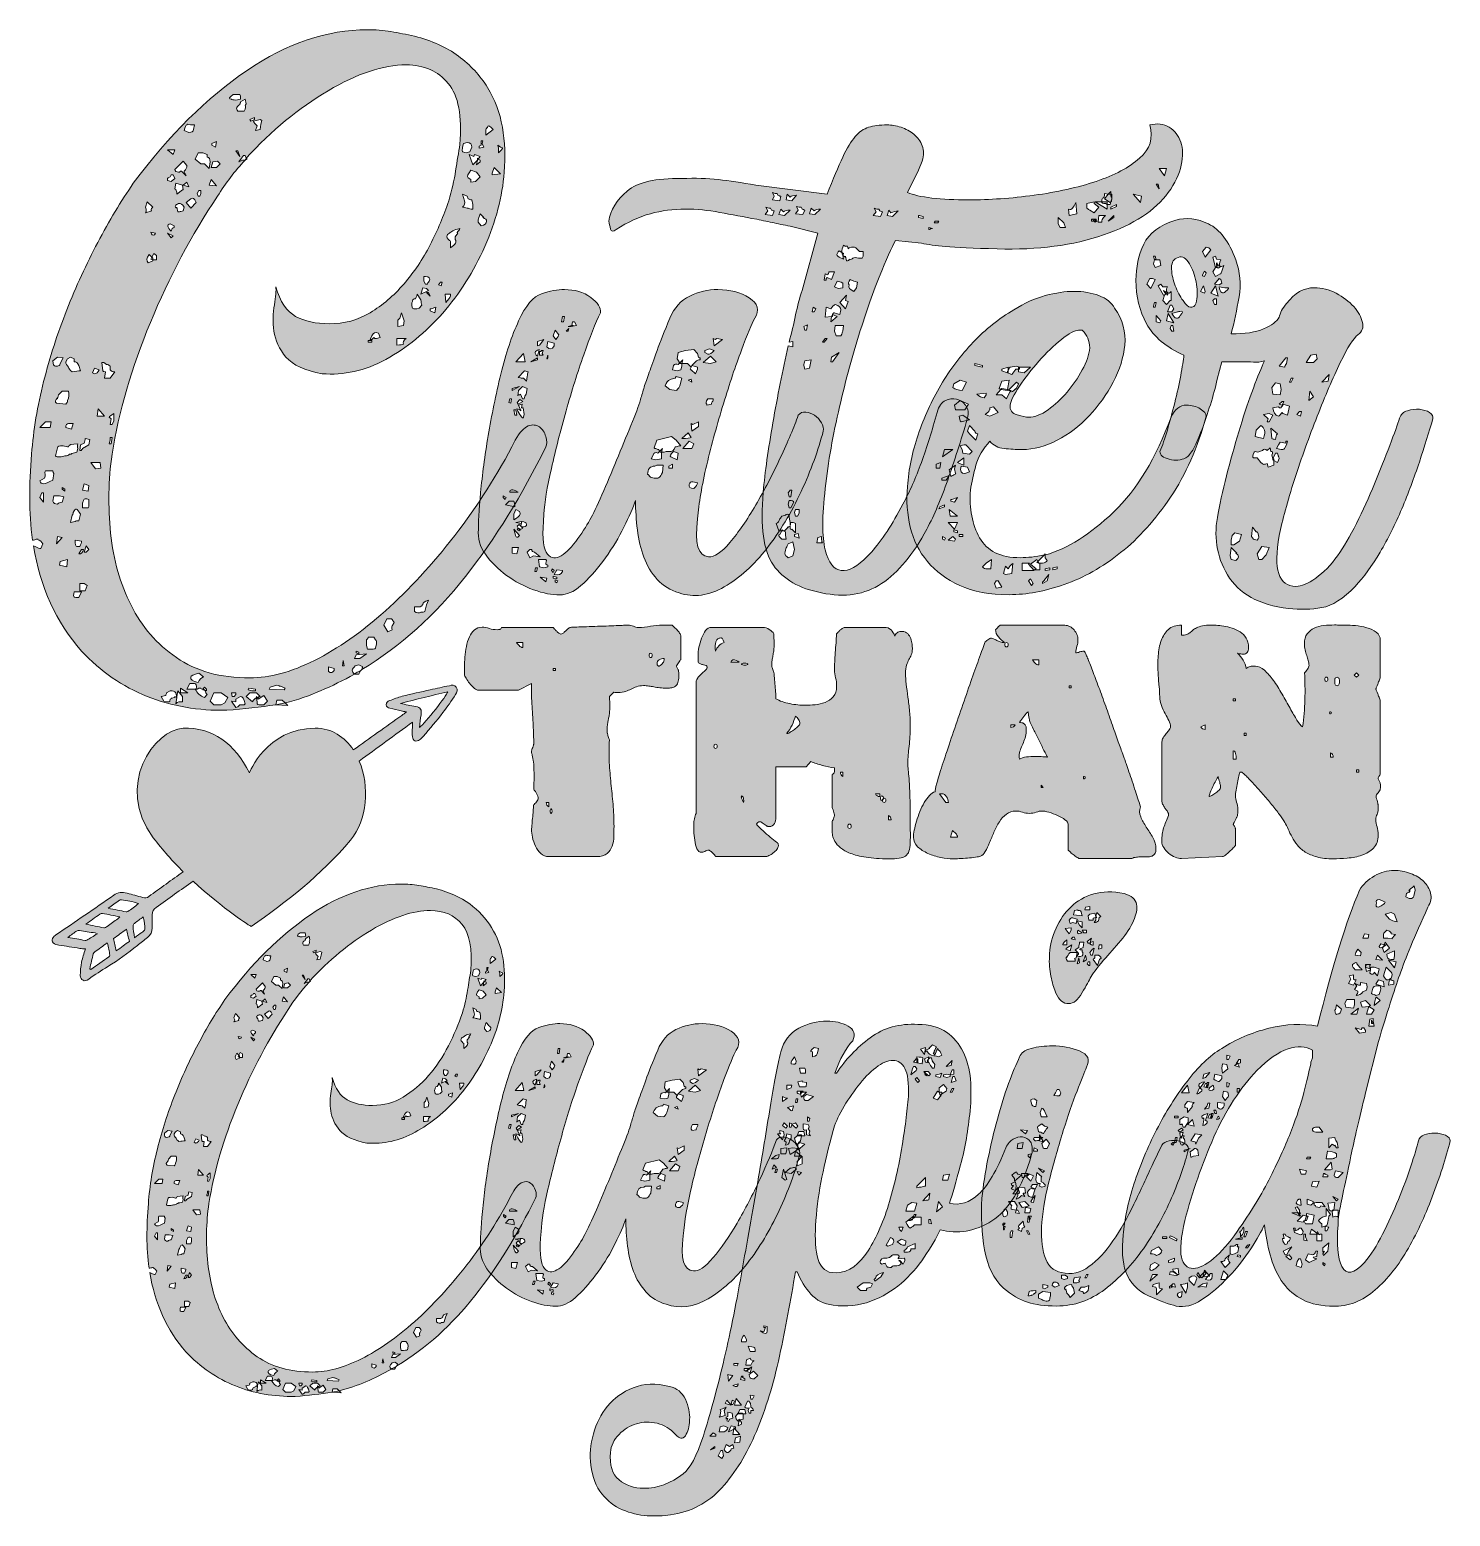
# Model space of a CAD drawing. Header units: inches. Extents: x 152 to 928, y -947 to -133.
import ezdxf

# ---------------------------------------------------------------- set-up
doc = ezdxf.new("R2010")
doc.units = ezdxf.units.IN
doc.header["$MEASUREMENT"] = 0
doc.layers.add('Layer 1', color=7, linetype='Continuous')

# ---------------------------------------------------------------- blocks, each defined once
blk = doc.blocks.new('block 3')
at = {"layer": 'Layer 1', "true_color": 0x08ccda}
h = blk.add_hatch(color=132, dxfattribs=at)
h.dxf.hatch_style = 2
edge = h.paths.add_edge_path()
edge.add_spline(control_points=[(427.17, -524.32), (427.17, -524.32), (427.17, -523.8), (427.17, -523.8), (427.17, -520.91), (427.1, -518.11), (426.96, -515.4), (426.81, -512.68), (426.65, -510.01), (426.48, -507.38), (426.31, -504.76), (426.16, -502.1), (426.05, -499.42), (425.93, -496.73), (425.93, -493.97), (426.05, -491.14), (426.05, -491.14), (418.94, -494.7), (418.94, -494.7), (418.94, -494.7), (396.43, -494.7), (396.43, -494.7), (396.02, -494.7), (395.46, -494.39), (394.74, -493.79), (394.01, -493.18), (393.29, -492.46), (392.57, -491.62), (391.85, -490.78), (391.19, -489.89), (390.58, -488.94), (389.97, -487.98), (389.55, -487.16), (389.32, -486.47), (389.32, -486.47), (389.32, -485.95), (389.32, -485.95), (389.32, -484.97), (389.32, -483.64), (389.32, -481.96), (389.32, -480.29), (389.4, -478.51), (389.54, -476.64), (389.69, -474.76), (389.94, -472.86), (390.32, -470.92), (390.69, -468.99), (391.24, -467.23), (391.96, -465.64), (392.69, -464.05), (393.61, -462.77), (394.74, -461.78), (395.86, -460.8), (397.26, -460.31), (398.94, -460.31), (400.26, -460.31), (401.59, -460.54), (402.92, -461), (404.25, -461.47), (405.66, -461.7), (407.17, -461.7), (407.74, -461.7), (408.22, -461.64), (408.59, -461.52), (408.97, -461.41), (409.27, -461.03), (409.5, -460.4), (409.5, -460.4), (437.83, -460.4), (437.83, -460.4), (438, -460.63), (438.26, -460.95), (438.61, -461.35), (438.95, -461.75), (439.33, -462.16), (439.73, -462.56), (440.13, -462.97), (440.56, -463.31), (440.99, -463.6), (441.42, -463.89), (441.75, -464.03), (441.98, -464.03), (442.39, -464.03), (442.81, -463.88), (443.24, -463.56), (443.67, -463.24), (444.11, -462.86), (444.54, -462.43), (444.97, -462), (445.42, -461.6), (445.88, -461.22), (446.34, -460.84), (446.8, -460.57), (447.27, -460.4), (448.02, -460.34), (449.17, -460.28), (450.73, -460.22), (452.29, -460.17), (454.04, -460.11), (455.97, -460.05), (457.91, -459.99), (459.96, -459.92), (462.12, -459.83), (464.29, -459.75), (466.34, -459.68), (468.27, -459.62), (470.2, -459.56), (471.94, -459.49), (473.47, -459.4), (475, -459.31), (476.14, -459.27), (476.89, -459.27), (477, -459.27), (477.31, -459.26), (477.8, -459.23), (478.29, -459.2), (478.65, -459.18), (478.88, -459.18), (479.92, -459.18), (480.87, -459.4), (481.74, -459.83), (482.61, -460.27), (483.53, -460.48), (484.51, -460.48), (486.7, -460.48), (488.87, -460.27), (491.01, -459.83), (493.14, -459.4), (495.34, -459.18), (497.59, -459.18), (497.76, -459.18), (498.11, -459.18), (498.63, -459.18), (499.15, -459.18), (499.68, -459.18), (500.23, -459.18), (500.78, -459.18), (501.32, -459.2), (501.83, -459.23), (502.35, -459.26), (502.7, -459.27), (502.87, -459.27), (502.99, -459.33), (503.31, -459.59), (503.83, -460.05), (504.34, -460.51), (504.89, -461.05), (505.47, -461.65), (506.05, -462.26), (506.55, -462.88), (506.99, -463.51), (507.42, -464.15), (507.64, -464.7), (507.64, -465.16), (507.64, -465.16), (507.64, -478.15), (507.64, -478.15), (507.46, -478.27), (507.26, -478.49), (507.03, -478.8), (506.8, -479.12), (506.55, -479.47), (506.29, -479.84), (506.03, -480.22), (505.8, -480.58), (505.6, -480.92), (505.4, -481.27), (505.27, -481.53), (505.21, -481.7), (505.21, -481.76), (505.27, -481.91), (505.38, -482.14), (505.5, -482.37), (505.64, -482.61), (505.82, -482.87), (505.99, -483.13), (506.13, -483.38), (506.25, -483.61), (506.36, -483.84), (506.42, -483.99), (506.42, -484.04), (506.42, -484.16), (506.44, -484.59), (506.47, -485.34), (506.5, -486.09), (506.51, -486.67), (506.51, -487.07), (506.51, -488.58), (506.35, -489.76), (506.03, -490.63), (505.72, -491.49), (505.27, -492.16), (504.69, -492.62), (504.11, -493.08), (503.44, -493.37), (502.66, -493.48), (501.88, -493.6), (501, -493.66), (500.02, -493.66), (498.57, -493.66), (497.27, -493.58), (496.12, -493.44), (494.96, -493.3), (493.89, -493.14), (492.91, -492.96), (491.93, -492.79), (490.99, -492.63), (490.1, -492.49), (489.2, -492.34), (488.26, -492.27), (487.28, -492.27), (485.72, -492.27), (484.43, -492.47), (483.38, -492.88), (482.34, -493.28), (481.36, -493.71), (480.44, -494.18), (479.51, -494.64), (478.52, -495.07), (477.45, -495.48), (476.38, -495.88), (475.01, -496.08), (473.34, -496.08), (472.99, -496.08), (472.62, -496.07), (472.21, -496.04), (471.81, -496.01), (471.37, -495.97), (470.91, -495.91), (470.91, -495.91), (468.57, -498.25), (468.57, -498.25), (468.75, -500.33), (468.82, -502.07), (468.79, -503.49), (468.76, -504.9), (468.7, -506.09), (468.62, -507.04), (468.53, -507.99), (468.41, -508.81), (468.27, -509.51), (468.13, -510.2), (467.98, -510.89), (467.84, -511.58), (467.69, -512.28), (467.58, -513.06), (467.49, -513.92), (467.41, -514.79), (467.36, -515.89), (467.36, -517.22), (467.36, -517.33), (467.36, -517.55), (467.36, -517.87), (467.36, -518.18), (467.39, -518.34), (467.45, -518.34), (467.45, -518.52), (467.5, -518.76), (467.62, -519.08), (467.74, -519.4), (467.85, -519.74), (467.97, -520.12), (468.08, -520.49), (468.2, -520.85), (468.31, -521.2), (468.43, -521.54), (468.52, -521.78), (468.57, -521.89), (468.34, -526.34), (468.33, -530.5), (468.53, -534.37), (468.73, -538.23), (469.04, -542.03), (469.44, -545.75), (469.84, -549.48), (470.22, -553.24), (470.57, -557.06), (470.91, -560.87), (471.09, -564.94), (471.09, -569.27), (471.09, -570.94), (471.05, -572.75), (471, -574.68), (470.94, -576.62), (470.64, -578.41), (470.09, -580.05), (469.54, -581.7), (468.6, -583.07), (467.28, -584.17), (465.95, -585.26), (464.01, -585.81), (461.47, -585.81), (461.47, -585.81), (435.49, -585.81), (435.49, -585.81), (433.76, -585.81), (432.28, -585.25), (431.07, -584.12), (429.86, -583), (428.88, -581.66), (428.13, -580.1), (427.38, -578.54), (426.83, -576.92), (426.48, -575.24), (426.13, -573.57), (425.96, -572.19), (425.96, -571.09), (425.96, -570.97), (425.97, -570.84), (426, -570.7), (426.03, -570.55), (426.05, -570.45), (426.05, -570.39), (426.1, -569.93), (426.18, -569.08), (426.26, -567.84), (426.35, -566.6), (426.46, -565.28), (426.61, -563.9), (426.75, -562.51), (426.87, -561.2), (426.96, -559.96), (427.04, -558.72), (427.11, -557.87), (427.17, -557.4), (427.35, -557.35), (427.58, -557.16), (427.87, -556.84), (428.15, -556.52), (428.43, -556.18), (428.69, -555.8), (428.95, -555.43), (429.16, -555.05), (429.34, -554.68), (429.51, -554.3), (429.6, -554.03), (429.6, -553.85), (429.6, -553.62), (429.51, -553.28), (429.34, -552.81), (429.16, -552.35), (428.95, -551.86), (428.69, -551.34), (428.43, -550.82), (428.15, -550.34), (427.87, -549.91), (427.58, -549.48), (427.35, -549.2), (427.17, -549.09), (427.23, -548.57), (427.27, -547.65), (427.3, -546.32), (427.33, -544.99), (427.35, -543.56), (427.35, -542.03), (427.35, -540.5), (427.33, -539.07), (427.3, -537.74), (427.27, -536.41), (427.23, -535.49), (427.17, -534.97), (427.17, -534.8), (427.11, -534.42), (427, -533.84), (426.88, -533.27), (426.77, -532.65), (426.65, -531.98), (426.54, -531.32), (426.41, -530.7), (426.26, -530.12), (426.12, -529.54), (426.05, -529.17), (426.05, -528.99), (426.05, -528.99), (426.05, -528.73), (426.05, -528.73), (425.99, -528.68), (425.96, -528.56), (425.96, -528.39), (425.96, -528.22), (425.99, -528.1), (426.05, -528.04), (426.05, -527.99), (426.05, -527.93), (426.05, -527.87), (426.05, -527.75), (426.1, -527.52), (426.22, -527.18), (426.34, -526.83), (426.46, -526.45), (426.61, -526.05), (426.75, -525.65), (426.88, -525.27), (427, -524.92), (427.11, -524.58), (427.17, -524.37), (427.17, -524.32)], knot_values=[0, 0, 0, 0, 1, 1, 1, 2, 2, 2, 3, 3, 3, 4, 4, 4, 5, 5, 5, 6, 6, 6, 7, 7, 7, 8, 8, 8, 9, 9, 9, 10, 10, 10, 11, 11, 11, 12, 12, 12, 13, 13, 13, 14, 14, 14, 15, 15, 15, 16, 16, 16, 17, 17, 17, 18, 18, 18, 19, 19, 19, 20, 20, 20, 21, 21, 21, 22, 22, 22, 23, 23, 23, 24, 24, 24, 25, 25, 25, 26, 26, 26, 27, 27, 27, 28, 28, 28, 29, 29, 29, 30, 30, 30, 31, 31, 31, 32, 32, 32, 33, 33, 33, 34, 34, 34, 35, 35, 35, 36, 36, 36, 37, 37, 37, 38, 38, 38, 39, 39, 39, 40, 40, 40, 41, 41, 41, 42, 42, 42, 43, 43, 43, 44, 44, 44, 45, 45, 45, 46, 46, 46, 47, 47, 47, 48, 48, 48, 49, 49, 49, 50, 50, 50, 51, 51, 51, 52, 52, 52, 53, 53, 53, 54, 54, 54, 55, 55, 55, 56, 56, 56, 57, 57, 57, 58, 58, 58, 59, 59, 59, 60, 60, 60, 61, 61, 61, 62, 62, 62, 63, 63, 63, 64, 64, 64, 65, 65, 65, 66, 66, 66, 67, 67, 67, 68, 68, 68, 69, 69, 69, 70, 70, 70, 71, 71, 71, 72, 72, 72, 73, 73, 73, 74, 74, 74, 75, 75, 75, 76, 76, 76, 77, 77, 77, 78, 78, 78, 79, 79, 79, 80, 80, 80, 81, 81, 81, 82, 82, 82, 83, 83, 83, 84, 84, 84, 85, 85, 85, 86, 86, 86, 87, 87, 87, 88, 88, 88, 89, 89, 89, 90, 90, 90, 91, 91, 91, 92, 92, 92, 93, 93, 93, 94, 94, 94, 95, 95, 95, 96, 96, 96, 97, 97, 97, 98, 98, 98, 99, 99, 99, 100, 100, 100, 101, 101, 101, 102, 102, 102, 103, 103, 103, 104, 104, 104, 105, 105, 105, 106, 106, 106, 107, 107, 107, 108, 108, 108, 109, 109, 109, 110, 110, 110, 111, 111, 111, 112, 112, 112, 113, 113, 113, 114, 114, 114, 115, 115, 115, 116, 116, 116, 117, 117, 117, 118, 118, 118, 119, 119, 119, 120, 120, 120, 121, 121, 121, 122, 122, 122, 123, 123, 123, 124, 124, 124, 125, 125, 125, 126, 126, 126, 127, 127, 127, 128, 128, 128, 129, 129, 129, 130, 130, 130, 131, 131, 131, 132, 132, 132, 132], degree=3, periodic=1)
edge = h.paths.add_edge_path()
edge.add_spline(control_points=[(417.73, -468.71), (418.02, -469.12), (418.5, -469.66), (419.16, -470.36), (419.83, -471.05), (420.53, -471.4), (421.28, -471.4), (421.28, -471.4), (421.28, -468.71), (421.28, -468.71), (421.28, -468.71), (417.73, -468.71), (417.73, -468.71)], knot_values=[0, 0, 0, 0, 1, 1, 1, 2, 2, 2, 3, 3, 3, 4, 4, 4, 4], degree=3, periodic=1)
edge = h.paths.add_edge_path()
edge.add_spline(control_points=[(434.02, -556.19), (434.02, -557.29), (434.51, -558.1), (435.49, -558.62), (435.49, -558.62), (435.49, -556.19), (435.49, -556.19), (435.49, -556.19), (434.02, -556.19), (434.02, -556.19)], knot_values=[0, 0, 0, 0, 1, 1, 1, 2, 2, 2, 3, 3, 3, 3], degree=3, periodic=1)
edge = h.paths.add_edge_path()
edge.add_spline(control_points=[(436.7, -562.17), (437.05, -561.94), (437.22, -561.52), (437.22, -560.91), (437.22, -560.31), (437.05, -559.92), (436.7, -559.74), (436.53, -559.63), (436.38, -559.71), (436.27, -560), (436.15, -560.29), (436.09, -560.61), (436.09, -560.96), (436.09, -561.3), (436.15, -561.6), (436.27, -561.87), (436.38, -562.12), (436.53, -562.22), (436.7, -562.17)], knot_values=[0, 0, 0, 0, 1, 1, 1, 2, 2, 2, 3, 3, 3, 4, 4, 4, 5, 5, 5, 6, 6, 6, 6], degree=3, periodic=1)
h.paths.add_polyline_path([(437.83, -482.92), (437.83, -484.04), (439.04, -484.04), (439.04, -482.92)])
edge = h.paths.add_edge_path()
edge.add_spline(control_points=[(491.09, -474.6), (490.8, -474.6), (490.59, -474.72), (490.44, -474.95), (490.3, -475.18), (490.23, -475.45), (490.23, -475.77), (490.23, -476.09), (490.3, -476.36), (490.44, -476.59), (490.59, -476.82), (490.8, -476.94), (491.09, -476.94), (491.38, -476.94), (491.6, -476.82), (491.74, -476.59), (491.89, -476.36), (491.96, -476.09), (491.96, -475.77), (491.96, -475.45), (491.89, -475.18), (491.74, -474.95), (491.6, -474.72), (491.38, -474.6), (491.09, -474.6)], knot_values=[0, 0, 0, 0, 1, 1, 1, 2, 2, 2, 3, 3, 3, 4, 4, 4, 5, 5, 5, 6, 6, 6, 7, 7, 7, 8, 8, 8, 8], degree=3, periodic=1)
edge = h.paths.add_edge_path()
edge.add_spline(control_points=[(498.54, -477.46), (497.56, -477.46), (496.66, -477.68), (495.86, -478.11), (495.05, -478.54), (494.64, -479.34), (494.64, -480.49), (494.64, -480.72), (494.79, -480.98), (495.08, -481.27), (495.37, -481.56), (495.6, -481.7), (495.77, -481.7), (496.69, -481.07), (497.39, -480.46), (497.85, -479.88), (498.31, -479.31), (498.54, -478.5), (498.54, -477.46)], knot_values=[0, 0, 0, 0, 1, 1, 1, 2, 2, 2, 3, 3, 3, 4, 4, 4, 5, 5, 5, 6, 6, 6, 6], degree=3, periodic=1)
h = blk.add_hatch(color=132, dxfattribs=at)
h.dxf.hatch_style = 2
edge = h.paths.add_edge_path()
edge.add_spline(control_points=[(550.86, -566.76), (550.45, -566.76), (550.09, -566.89), (549.77, -567.15), (549.46, -567.41), (549.21, -567.71), (549.04, -568.06), (549.5, -568.75), (550.36, -569.69), (551.64, -570.87), (552.91, -572.06), (554.22, -573.21), (555.58, -574.34), (556.93, -575.46), (558.14, -576.46), (559.22, -577.32), (560.28, -578.19), (560.85, -578.65), (560.9, -578.71), (560.9, -578.83), (560.92, -579.01), (560.95, -579.27), (560.98, -579.53), (560.99, -579.72), (560.99, -579.84), (560.99, -580.53), (560.71, -581.22), (560.17, -581.92), (559.62, -582.61), (558.95, -583.24), (558.18, -583.82), (557.39, -584.4), (556.6, -584.87), (555.79, -585.25), (554.98, -585.63), (554.32, -585.81), (553.8, -585.81), (553.8, -585.81), (526.6, -585.81), (526.6, -585.81), (526.55, -585.58), (526.36, -585.28), (526.04, -584.9), (525.72, -584.53), (525.38, -584.15), (525, -583.78), (524.63, -583.4), (524.25, -583.07), (523.88, -582.78), (523.5, -582.49), (523.23, -582.32), (523.05, -582.26), (523, -582.2), (522.78, -582.23), (522.4, -582.35), (522.03, -582.47), (521.65, -582.59), (521.28, -582.74), (520.9, -582.88), (520.54, -583.03), (520.19, -583.17), (519.85, -583.31), (519.62, -583.39), (519.5, -583.39), (519.45, -583.39), (519.34, -583.4), (519.2, -583.43), (519.05, -583.46), (518.95, -583.47), (518.9, -583.47), (517.86, -583.47), (517.05, -582.81), (516.47, -581.48), (515.89, -580.15), (515.48, -578.61), (515.22, -576.85), (514.95, -575.09), (514.81, -573.36), (514.78, -571.65), (514.75, -569.95), (514.74, -568.75), (514.74, -568.06), (514.74, -567.07), (514.87, -566.08), (515.13, -565.07), (515.39, -564.06), (515.66, -563.09), (515.95, -562.17), (515.95, -562.17), (515.95, -490.02), (515.95, -490.02), (515.95, -489.85), (516.11, -489.46), (516.43, -488.85), (516.74, -488.24), (516.99, -487.82), (517.17, -487.59), (517.28, -487.48), (517.57, -487.19), (518.03, -486.73), (518.49, -486.27), (519, -485.78), (519.54, -485.26), (520.09, -484.74), (520.6, -484.24), (521.06, -483.78), (521.52, -483.32), (521.78, -483.03), (521.84, -482.92), (521.9, -482.86), (521.94, -482.76), (521.97, -482.61), (522, -482.47), (522.02, -482.34), (522.02, -482.22), (522.02, -481.76), (521.81, -481.44), (521.41, -481.27), (521, -481.1), (520.53, -480.95), (519.98, -480.84), (519.43, -480.72), (518.88, -480.58), (518.33, -480.4), (517.78, -480.23), (517.39, -479.88), (517.17, -479.36), (517.17, -479.19), (517.15, -478.92), (517.12, -478.54), (517.09, -478.17), (517.08, -477.75), (517.08, -477.29), (517.08, -476.82), (517.08, -476.41), (517.08, -476.03), (517.08, -475.66), (517.08, -475.38), (517.08, -475.21), (517.08, -474.29), (517.24, -472.99), (517.55, -471.31), (517.87, -469.64), (518.33, -467.99), (518.94, -466.37), (519.54, -464.76), (520.29, -463.36), (521.19, -462.17), (522.09, -460.99), (523.11, -460.4), (524.27, -460.4), (524.27, -460.4), (552.59, -460.4), (552.59, -460.4), (553.74, -460.4), (554.88, -460.76), (556.01, -461.48), (557.14, -462.2), (557.99, -463.02), (558.57, -463.95), (558.57, -464.18), (558.57, -464.61), (558.57, -465.25), (558.57, -465.88), (558.58, -466.55), (558.61, -467.24), (558.64, -467.93), (558.65, -468.58), (558.65, -469.19), (558.65, -469.79), (558.65, -470.21), (558.65, -470.44), (558.65, -471.48), (558.58, -472.45), (558.43, -473.35), (558.29, -474.24), (558.14, -475.11), (558, -475.94), (557.86, -476.78), (557.71, -477.62), (557.57, -478.46), (557.42, -479.29), (557.35, -480.17), (557.35, -481.1), (557.35, -481.1), (557.35, -481.7), (557.35, -481.7), (557.35, -481.76), (557.42, -481.98), (557.57, -482.35), (557.71, -482.73), (557.84, -483.1), (557.96, -483.48), (558.07, -483.86), (558.2, -484.21), (558.35, -484.56), (558.49, -484.91), (558.57, -485.14), (558.57, -485.26), (558.62, -485.78), (558.71, -486.71), (558.83, -488.07), (558.94, -489.43), (559.06, -490.86), (559.17, -492.36), (559.29, -493.86), (559.4, -495.29), (559.52, -496.64), (559.63, -498), (559.69, -498.94), (559.69, -499.46), (561.71, -500.67), (564.21, -501.57), (567.18, -502.14), (570.16, -502.72), (573.17, -503.01), (576.23, -503.01), (577.56, -503.01), (579.16, -502.92), (581.04, -502.75), (582.92, -502.58), (584.73, -502.14), (586.5, -501.45), (588.26, -500.76), (589.76, -499.72), (591, -498.33), (592.24, -496.95), (592.86, -495.04), (592.86, -492.62), (592.86, -491), (592.66, -489.47), (592.26, -488.03), (591.85, -486.58), (591.65, -485.11), (591.65, -483.61), (591.65, -483.61), (591.65, -481.7), (591.65, -481.7), (591.71, -481.01), (591.78, -479.83), (591.87, -478.15), (591.95, -476.48), (592.07, -474.7), (592.22, -472.83), (592.36, -470.95), (592.49, -469.17), (592.6, -467.5), (592.72, -465.82), (592.81, -464.64), (592.86, -463.95), (593.04, -463.72), (593.3, -463.4), (593.64, -462.99), (593.99, -462.59), (594.39, -462.2), (594.86, -461.83), (595.32, -461.45), (595.79, -461.12), (596.28, -460.83), (596.77, -460.54), (597.19, -460.4), (597.54, -460.4), (597.54, -460.4), (618.85, -460.4), (618.85, -460.4), (620.41, -460.4), (621.66, -460.86), (622.62, -461.78), (623.57, -462.71), (624.27, -463.83), (624.74, -465.16), (625.2, -464.01), (625.75, -463.3), (626.38, -463.04), (627.02, -462.78), (627.83, -462.65), (628.81, -462.65), (630.02, -462.65), (630.99, -463.04), (631.71, -463.82), (632.43, -464.6), (632.98, -465.51), (633.36, -466.55), (633.73, -467.59), (633.97, -468.63), (634.09, -469.66), (634.21, -470.7), (634.27, -471.51), (634.27, -472.09), (634.27, -473.48), (634.08, -474.6), (633.7, -475.47), (633.33, -476.33), (632.89, -477.2), (632.4, -478.07), (631.91, -478.93), (631.48, -479.94), (631.1, -481.1), (630.73, -482.25), (630.54, -483.81), (630.54, -485.78), (630.54, -487.39), (630.67, -489.3), (630.93, -491.49), (631.19, -493.69), (631.49, -496.04), (631.84, -498.55), (632.19, -501.06), (632.49, -503.69), (632.75, -506.43), (633.01, -509.17), (633.14, -511.9), (633.14, -514.62), (633.14, -518.49), (632.92, -522.09), (632.49, -525.44), (632.06, -528.79), (631.84, -531.82), (631.84, -534.54), (631.84, -535.87), (631.9, -537.17), (632.01, -538.43), (632.13, -539.71), (632.27, -541.26), (632.45, -543.11), (632.62, -544.96), (632.76, -547.31), (632.88, -550.17), (632.99, -553.03), (633.05, -556.74), (633.05, -561.3), (633.05, -565.17), (633.08, -568.49), (633.14, -571.26), (633.2, -574.03), (633.18, -576.37), (633.1, -578.28), (633.01, -580.18), (632.78, -581.71), (632.4, -582.87), (632.03, -584.02), (631.41, -584.9), (630.54, -585.51), (629.67, -586.12), (628.51, -586.52), (627.03, -586.72), (625.56, -586.92), (623.67, -587.03), (621.36, -587.03), (616.51, -587.03), (612.38, -586.75), (608.97, -586.2), (605.57, -585.65), (602.72, -584.93), (600.44, -584.04), (598.16, -583.14), (596.34, -582.13), (594.99, -581.01), (593.63, -579.88), (592.62, -578.74), (591.95, -577.58), (591.29, -576.43), (590.86, -575.33), (590.66, -574.29), (590.45, -573.25), (590.35, -572.36), (590.35, -571.61), (590.35, -571.32), (590.35, -570.92), (590.35, -570.39), (590.35, -569.88), (590.37, -569.36), (590.39, -568.84), (590.42, -568.32), (590.44, -567.87), (590.44, -567.49), (590.44, -567.12), (590.44, -566.9), (590.44, -566.84), (590.44, -566.73), (590.51, -566.5), (590.66, -566.15), (590.8, -565.81), (590.94, -565.44), (591.09, -565.07), (591.23, -564.69), (591.36, -564.32), (591.48, -563.94), (591.59, -563.57), (591.65, -563.35), (591.65, -563.29), (591.65, -563.18), (591.59, -562.89), (591.48, -562.43), (591.36, -561.96), (591.23, -561.47), (591.09, -560.96), (590.94, -560.43), (590.8, -559.94), (590.66, -559.48), (590.51, -559.02), (590.44, -558.73), (590.44, -558.62), (590.44, -558.62), (590.44, -540.86), (590.44, -540.86), (591.07, -540.63), (591.45, -540.3), (591.57, -539.87), (591.68, -539.43), (591.74, -538.96), (591.74, -538.43), (591.74, -538.32), (591.72, -538.13), (591.69, -537.87), (591.67, -537.61), (591.65, -537.43), (591.65, -537.31), (589.46, -537.02), (587.25, -536.56), (585.03, -535.92), (582.8, -535.29), (580.68, -534.57), (578.66, -533.76), (578.66, -533.76), (576.23, -536.7), (576.23, -536.7), (576.23, -536.7), (559.69, -536.7), (559.69, -536.7), (559.69, -536.7), (559.69, -564.51), (559.69, -564.51), (559.69, -565.6), (559.39, -566.69), (558.78, -567.75), (558.18, -568.82), (557.29, -569.36), (556.14, -569.36), (556.02, -569.36), (555.81, -569.34), (555.49, -569.31), (555.17, -569.29), (555.02, -569.24), (555.02, -569.18), (554.9, -569.18), (554.67, -569.07), (554.32, -568.84), (553.97, -568.61), (553.6, -568.35), (553.19, -568.06), (552.79, -567.77), (552.43, -567.51), (552.11, -567.28), (551.79, -567.05), (551.58, -566.9), (551.46, -566.84), (551.4, -566.84), (551.3, -566.83), (551.16, -566.8), (551.01, -566.77), (550.91, -566.76), (550.86, -566.76)], knot_values=[0, 0, 0, 0, 1, 1, 1, 2, 2, 2, 3, 3, 3, 4, 4, 4, 5, 5, 5, 6, 6, 6, 7, 7, 7, 8, 8, 8, 9, 9, 9, 10, 10, 10, 11, 11, 11, 12, 12, 12, 13, 13, 13, 14, 14, 14, 15, 15, 15, 16, 16, 16, 17, 17, 17, 18, 18, 18, 19, 19, 19, 20, 20, 20, 21, 21, 21, 22, 22, 22, 23, 23, 23, 24, 24, 24, 25, 25, 25, 26, 26, 26, 27, 27, 27, 28, 28, 28, 29, 29, 29, 30, 30, 30, 31, 31, 31, 32, 32, 32, 33, 33, 33, 34, 34, 34, 35, 35, 35, 36, 36, 36, 37, 37, 37, 38, 38, 38, 39, 39, 39, 40, 40, 40, 41, 41, 41, 42, 42, 42, 43, 43, 43, 44, 44, 44, 45, 45, 45, 46, 46, 46, 47, 47, 47, 48, 48, 48, 49, 49, 49, 50, 50, 50, 51, 51, 51, 52, 52, 52, 53, 53, 53, 54, 54, 54, 55, 55, 55, 56, 56, 56, 57, 57, 57, 58, 58, 58, 59, 59, 59, 60, 60, 60, 61, 61, 61, 62, 62, 62, 63, 63, 63, 64, 64, 64, 65, 65, 65, 66, 66, 66, 67, 67, 67, 68, 68, 68, 69, 69, 69, 70, 70, 70, 71, 71, 71, 72, 72, 72, 73, 73, 73, 74, 74, 74, 75, 75, 75, 76, 76, 76, 77, 77, 77, 78, 78, 78, 79, 79, 79, 80, 80, 80, 81, 81, 81, 82, 82, 82, 83, 83, 83, 84, 84, 84, 85, 85, 85, 86, 86, 86, 87, 87, 87, 88, 88, 88, 89, 89, 89, 90, 90, 90, 91, 91, 91, 92, 92, 92, 93, 93, 93, 94, 94, 94, 95, 95, 95, 96, 96, 96, 97, 97, 97, 98, 98, 98, 99, 99, 99, 100, 100, 100, 101, 101, 101, 102, 102, 102, 103, 103, 103, 104, 104, 104, 105, 105, 105, 106, 106, 106, 107, 107, 107, 108, 108, 108, 109, 109, 109, 110, 110, 110, 111, 111, 111, 112, 112, 112, 113, 113, 113, 114, 114, 114, 115, 115, 115, 116, 116, 116, 117, 117, 117, 118, 118, 118, 119, 119, 119, 120, 120, 120, 121, 121, 121, 122, 122, 122, 123, 123, 123, 124, 124, 124, 125, 125, 125, 126, 126, 126, 127, 127, 127, 128, 128, 128, 129, 129, 129, 130, 130, 130, 131, 131, 131, 132, 132, 132, 133, 133, 133, 134, 134, 134, 135, 135, 135, 136, 136, 136, 137, 137, 137, 138, 138, 138, 139, 139, 139, 140, 140, 140, 141, 141, 141, 142, 142, 142, 143, 143, 143, 144, 144, 144, 145, 145, 145, 146, 146, 146, 147, 147, 147, 148, 148, 148, 149, 149, 149, 150, 150, 150, 151, 151, 151, 152, 152, 152, 153, 153, 153, 154, 154, 154, 154], degree=3, periodic=1)
edge = h.paths.add_edge_path()
edge.add_spline(control_points=[(526.6, -526.66), (526.89, -526.66), (527.13, -526.54), (527.3, -526.31), (527.47, -526.08), (527.56, -525.81), (527.56, -525.49), (527.56, -525.17), (527.47, -524.9), (527.3, -524.67), (527.13, -524.43), (526.89, -524.32), (526.6, -524.32), (526.32, -524.32), (526.1, -524.43), (525.95, -524.67), (525.81, -524.9), (525.74, -525.17), (525.74, -525.49), (525.74, -525.81), (525.81, -526.08), (525.95, -526.31), (526.1, -526.54), (526.32, -526.66), (526.6, -526.66)], knot_values=[0, 0, 0, 0, 1, 1, 1, 2, 2, 2, 3, 3, 3, 4, 4, 4, 5, 5, 5, 6, 6, 6, 7, 7, 7, 8, 8, 8, 8], degree=3, periodic=1)
edge = h.paths.add_edge_path()
edge.add_spline(control_points=[(526.43, -471.05), (526.43, -471.22), (526.44, -471.61), (526.48, -472.22), (526.5, -472.83), (526.55, -473.25), (526.6, -473.48), (527.41, -471.11), (529, -469.52), (531.37, -468.71), (531.31, -468.48), (531.12, -468.06), (530.81, -467.46), (530.49, -466.85), (530.27, -466.49), (530.16, -466.37), (530.16, -466.32), (530.08, -466.27), (529.94, -466.24), (529.8, -466.21), (529.66, -466.2), (529.55, -466.2), (528.86, -466.2), (528.31, -466.36), (527.9, -466.68), (527.5, -466.99), (527.2, -467.4), (526.99, -467.89), (526.79, -468.38), (526.65, -468.91), (526.56, -469.49), (526.48, -470.07), (526.43, -470.59), (526.43, -471.05)], knot_values=[0, 0, 0, 0, 1, 1, 1, 2, 2, 2, 3, 3, 3, 4, 4, 4, 5, 5, 5, 6, 6, 6, 7, 7, 7, 8, 8, 8, 9, 9, 9, 10, 10, 10, 11, 11, 11, 11], degree=3, periodic=1)
edge = h.paths.add_edge_path()
edge.add_spline(control_points=[(539.6, -479.36), (538.5, -478.56), (537.32, -478.15), (536.04, -478.15), (535.93, -478.27), (535.73, -478.47), (535.44, -478.76), (535.15, -479.05), (534.98, -479.25), (534.92, -479.36), (534.92, -479.36), (539.6, -479.36), (539.6, -479.36)], knot_values=[0, 0, 0, 0, 1, 1, 1, 2, 2, 2, 3, 3, 3, 4, 4, 4, 4], degree=3, periodic=1)
edge = h.paths.add_edge_path()
edge.add_spline(control_points=[(540.72, -553.24), (540.72, -553.42), (540.75, -553.54), (540.81, -553.59), (540.81, -553.71), (540.81, -553.79), (540.81, -553.85), (540.87, -554.03), (541.04, -554.42), (541.33, -555.02), (541.62, -555.63), (541.82, -556.02), (541.93, -556.19), (541.99, -556.07), (542.02, -555.89), (542.02, -555.63), (542.02, -555.37), (542.02, -555.18), (542.02, -555.07), (542.02, -554.54), (541.98, -554.07), (541.89, -553.64), (541.81, -553.2), (541.44, -552.87), (540.81, -552.64), (540.81, -552.7), (540.8, -552.8), (540.77, -552.94), (540.74, -553.09), (540.72, -553.19), (540.72, -553.24)], knot_values=[0, 0, 0, 0, 1, 1, 1, 2, 2, 2, 3, 3, 3, 4, 4, 4, 5, 5, 5, 6, 6, 6, 7, 7, 7, 8, 8, 8, 9, 9, 9, 10, 10, 10, 10], degree=3, periodic=1)
edge = h.paths.add_edge_path()
edge.add_spline(control_points=[(544.36, -480.49), (544.48, -480.32), (544.33, -480.19), (543.93, -480.1), (543.52, -480.01), (543.06, -479.97), (542.54, -479.97), (542.02, -479.97), (541.57, -480.01), (541.2, -480.1), (540.82, -480.19), (540.69, -480.32), (540.81, -480.49), (540.92, -480.72), (541.16, -480.88), (541.5, -480.97), (541.85, -481.05), (542.19, -481.1), (542.54, -481.1), (542.94, -481.1), (543.32, -481.05), (543.67, -480.97), (544.02, -480.88), (544.24, -480.72), (544.36, -480.49)], knot_values=[0, 0, 0, 0, 1, 1, 1, 2, 2, 2, 3, 3, 3, 4, 4, 4, 5, 5, 5, 6, 6, 6, 7, 7, 7, 8, 8, 8, 8], degree=3, periodic=1)
edge = h.paths.add_edge_path()
edge.add_spline(control_points=[(570.34, -508.9), (569.88, -510.52), (569.26, -512.16), (568.48, -513.84), (567.7, -515.51), (566.74, -517.01), (565.58, -518.34), (565.64, -518.4), (565.74, -518.43), (565.88, -518.43), (566.03, -518.43), (566.13, -518.43), (566.19, -518.43), (566.36, -518.43), (566.81, -518.21), (567.53, -517.78), (568.25, -517.34), (569, -516.83), (569.78, -516.22), (570.56, -515.61), (571.25, -515.02), (571.86, -514.44), (572.47, -513.87), (572.77, -513.4), (572.77, -513.06), (572.77, -512.31), (572.52, -511.54), (572.03, -510.76), (571.54, -509.98), (570.98, -509.36), (570.34, -508.9)], knot_values=[0, 0, 0, 0, 1, 1, 1, 2, 2, 2, 3, 3, 3, 4, 4, 4, 5, 5, 5, 6, 6, 6, 7, 7, 7, 8, 8, 8, 9, 9, 9, 10, 10, 10, 10], degree=3, periodic=1)
edge = h.paths.add_edge_path()
edge.add_spline(control_points=[(594.94, -539.65), (594.94, -540.75), (595.4, -541.52), (596.33, -541.99), (596.33, -541.99), (596.33, -539.65), (596.33, -539.65), (596.33, -539.65), (594.94, -539.65), (594.94, -539.65)], knot_values=[0, 0, 0, 0, 1, 1, 1, 2, 2, 2, 3, 3, 3, 3], degree=3, periodic=1)
edge = h.paths.add_edge_path()
edge.add_spline(control_points=[(599.88, -568.06), (599.59, -568.06), (599.37, -568.17), (599.23, -568.4), (599.09, -568.64), (599.01, -568.91), (599.01, -569.23), (599.01, -569.55), (599.09, -569.82), (599.23, -570.05), (599.37, -570.28), (599.59, -570.39), (599.88, -570.39), (600.17, -570.39), (600.4, -570.28), (600.57, -570.05), (600.74, -569.82), (600.83, -569.55), (600.83, -569.23), (600.83, -568.91), (600.74, -568.64), (600.57, -568.4), (600.4, -568.17), (600.17, -568.06), (599.88, -568.06)], knot_values=[0, 0, 0, 0, 1, 1, 1, 2, 2, 2, 3, 3, 3, 4, 4, 4, 5, 5, 5, 6, 6, 6, 7, 7, 7, 8, 8, 8, 8], degree=3, periodic=1)
edge = h.paths.add_edge_path()
edge.add_spline(control_points=[(616.51, -551.52), (616.51, -551.52), (614.08, -551.52), (614.08, -551.52), (614.66, -552.5), (615.47, -552.99), (616.51, -552.99), (616.51, -552.99), (616.51, -551.52), (616.51, -551.52)], knot_values=[0, 0, 0, 0, 1, 1, 1, 2, 2, 2, 3, 3, 3, 3], degree=3, periodic=1)
edge = h.paths.add_edge_path()
edge.add_spline(control_points=[(617.98, -554.98), (617.92, -555.27), (617.98, -555.54), (618.16, -555.8), (618.33, -556.06), (618.56, -556.19), (618.85, -556.19), (619.14, -556.19), (619.37, -556.07), (619.54, -555.84), (619.71, -555.62), (619.8, -555.34), (619.8, -555.02), (619.8, -554.7), (619.71, -554.43), (619.54, -554.2), (619.37, -553.97), (619.14, -553.85), (618.85, -553.85), (618.67, -553.85), (618.56, -553.88), (618.5, -553.94), (618.56, -553.65), (618.5, -553.36), (618.33, -553.07), (618.16, -552.79), (617.92, -552.64), (617.63, -552.64), (617.35, -552.64), (617.13, -552.77), (616.98, -553.03), (616.84, -553.29), (616.77, -553.56), (616.77, -553.85), (616.77, -554.14), (616.84, -554.42), (616.98, -554.68), (617.13, -554.93), (617.35, -555.07), (617.63, -555.07), (617.69, -555.07), (617.75, -555.05), (617.81, -555.02), (617.87, -554.99), (617.92, -554.98), (617.98, -554.98)], knot_values=[0, 0, 0, 0, 1, 1, 1, 2, 2, 2, 3, 3, 3, 4, 4, 4, 5, 5, 5, 6, 6, 6, 7, 7, 7, 8, 8, 8, 9, 9, 9, 10, 10, 10, 11, 11, 11, 12, 12, 12, 13, 13, 13, 14, 14, 14, 15, 15, 15, 15], degree=3, periodic=1)
edge = h.paths.add_edge_path()
edge.add_spline(control_points=[(618.5, -553.94), (618.5, -554.46), (618.33, -554.81), (617.98, -554.98), (617.98, -554.75), (618.02, -554.53), (618.11, -554.33), (618.2, -554.13), (618.33, -554), (618.5, -553.94)], knot_values=[0, 0, 0, 0, 1, 1, 1, 2, 2, 2, 3, 3, 3, 3], degree=3, periodic=1)
edge = h.paths.add_edge_path()
edge.add_spline(control_points=[(622.66, -565.63), (622.66, -564.54), (622.17, -563.76), (621.19, -563.29), (621.19, -563.29), (621.19, -565.63), (621.19, -565.63), (621.19, -565.63), (622.66, -565.63), (622.66, -565.63)], knot_values=[0, 0, 0, 0, 1, 1, 1, 2, 2, 2, 3, 3, 3, 3], degree=3, periodic=1)
h = blk.add_hatch(color=132, dxfattribs=at)
h.dxf.hatch_style = 2
edge = h.paths.add_edge_path()
edge.add_spline(control_points=[(683.98, -468.71), (683.98, -468.71), (684.59, -468.71), (684.59, -468.71), (683.43, -467.85), (682.35, -466.82), (681.34, -465.64), (680.33, -464.45), (679.82, -463.11), (679.82, -461.61), (679.94, -461.44), (680.13, -461.22), (680.39, -460.96), (680.65, -460.7), (680.91, -460.44), (681.17, -460.18), (681.43, -459.92), (681.66, -459.7), (681.86, -459.53), (682.06, -459.36), (682.19, -459.27), (682.25, -459.27), (682.25, -459.27), (717.67, -459.27), (717.67, -459.27), (718.65, -459.27), (719.58, -459.5), (720.44, -459.96), (721.31, -460.43), (722.08, -461.05), (722.74, -461.83), (723.4, -462.61), (723.92, -463.46), (724.3, -464.38), (724.68, -465.31), (724.86, -466.26), (724.86, -467.24), (724.86, -468.39), (724.68, -469.53), (724.3, -470.66), (723.92, -471.79), (723.73, -473.01), (723.73, -474.34), (723.91, -474.34), (724.17, -474.3), (724.52, -474.21), (724.86, -474.13), (725.25, -474.01), (725.68, -473.86), (726.12, -473.72), (726.55, -473.61), (726.98, -473.52), (727.42, -473.43), (727.75, -473.39), (727.98, -473.39), (728.15, -473.39), (728.27, -473.42), (728.33, -473.48), (728.5, -473.53), (728.92, -474.34), (729.58, -475.9), (730.25, -477.46), (731.07, -479.51), (732.05, -482.05), (733.03, -484.59), (734.13, -487.49), (735.34, -490.76), (736.56, -494.02), (737.8, -497.39), (739.07, -500.89), (740.34, -504.38), (741.58, -507.86), (742.79, -511.33), (744, -514.79), (745.13, -517.97), (746.17, -520.85), (747.21, -523.74), (748.1, -526.22), (748.86, -528.3), (749.6, -530.38), (750.12, -531.82), (750.41, -532.63), (750.7, -533.44), (751.09, -534.55), (751.58, -535.97), (752.07, -537.38), (752.61, -538.94), (753.18, -540.64), (753.76, -542.35), (754.35, -544.12), (754.96, -545.97), (755.57, -547.82), (756.14, -549.58), (756.69, -551.25), (757.24, -552.93), (757.73, -554.42), (758.17, -555.72), (758.6, -557.01), (758.9, -557.98), (759.07, -558.62), (758.38, -560.41), (758.42, -562.22), (759.21, -564.07), (759.98, -565.92), (760.99, -567.78), (762.23, -569.66), (763.48, -571.54), (764.66, -573.46), (765.79, -575.42), (766.91, -577.38), (767.47, -579.43), (767.47, -581.57), (767.47, -582.61), (767.33, -583.42), (767.04, -583.99), (766.75, -584.57), (766.35, -585), (765.83, -585.29), (765.31, -585.58), (764.71, -585.77), (764.01, -585.86), (763.32, -585.94), (762.57, -585.99), (761.76, -585.99), (761.76, -585.99), (759.51, -585.99), (759.51, -585.99), (758.58, -585.99), (757.67, -586.03), (756.78, -586.12), (755.88, -586.2), (755.06, -586.48), (754.31, -586.94), (754.31, -586.94), (725.99, -586.94), (725.99, -586.94), (725.64, -586.94), (725.12, -586.71), (724.43, -586.24), (723.73, -585.78), (723.01, -585.26), (722.26, -584.69), (721.51, -584.11), (720.86, -583.57), (720.32, -583.08), (719.77, -582.59), (719.49, -582.32), (719.49, -582.26), (719.49, -582.26), (719.49, -568.06), (719.49, -568.06), (719.49, -567.31), (718.91, -566.51), (717.76, -565.68), (716.6, -564.84), (715.25, -564.06), (713.69, -563.34), (712.13, -562.61), (710.54, -562.02), (708.92, -561.56), (707.31, -561.1), (706.07, -560.87), (705.2, -560.87), (704.22, -560.87), (703.15, -561.08), (702, -561.52), (700.84, -561.95), (699.6, -562.17), (698.27, -562.17), (696.94, -562.17), (695.7, -561.95), (694.55, -561.52), (693.39, -561.08), (692.12, -560.87), (690.74, -560.87), (688.83, -560.87), (687.16, -561.43), (685.71, -562.56), (684.27, -563.68), (682.98, -565.1), (681.86, -566.8), (680.73, -568.51), (679.75, -570.37), (678.91, -572.39), (678.08, -574.41), (677.27, -576.33), (676.49, -578.15), (675.71, -579.97), (674.93, -581.57), (674.15, -582.96), (673.37, -584.34), (672.52, -585.21), (671.59, -585.55), (671.02, -585.78), (670.06, -585.99), (668.74, -586.16), (667.41, -586.33), (665.97, -586.49), (664.41, -586.63), (662.85, -586.78), (661.35, -586.88), (659.9, -586.94), (658.46, -587), (657.33, -587.03), (656.52, -587.03), (654.62, -587.03), (652.41, -586.78), (649.9, -586.29), (647.39, -585.8), (645.02, -585.06), (642.8, -584.08), (640.57, -583.1), (638.7, -581.87), (637.17, -580.4), (635.64, -578.93), (634.87, -577.18), (634.87, -575.16), (634.87, -574.18), (635.01, -572.92), (635.3, -571.39), (635.59, -569.86), (636, -568.23), (636.52, -566.5), (637.04, -564.77), (637.66, -563.01), (638.38, -561.22), (639.1, -559.43), (639.89, -557.78), (640.76, -556.28), (641.63, -554.78), (642.56, -553.48), (643.58, -552.38), (644.58, -551.28), (645.64, -550.59), (646.74, -550.3), (646.62, -549.78), (646.92, -548.22), (647.65, -545.62), (648.37, -543.03), (649.36, -539.78), (650.63, -535.88), (651.91, -531.98), (653.35, -527.62), (654.97, -522.8), (656.58, -517.98), (658.26, -513.07), (659.99, -508.08), (661.72, -503.08), (663.41, -498.23), (665.06, -493.53), (666.7, -488.82), (668.19, -484.64), (669.52, -480.97), (670.84, -477.3), (672.32, -473.22), (673.93, -468.71), (674.05, -468.48), (674.26, -468.22), (674.58, -467.93), (674.9, -467.64), (675.23, -467.38), (675.58, -467.15), (675.93, -466.92), (676.27, -466.72), (676.62, -466.55), (676.97, -466.37), (677.25, -466.32), (677.48, -466.37), (677.66, -466.37), (678.03, -466.49), (678.61, -466.72), (679.19, -466.95), (679.79, -467.21), (680.43, -467.5), (681.06, -467.79), (681.67, -468.05), (682.25, -468.28), (682.82, -468.51), (683.2, -468.66), (683.37, -468.71), (683.37, -468.71), (683.98, -468.71), (683.98, -468.71)], knot_values=[0, 0, 0, 0, 1, 1, 1, 2, 2, 2, 3, 3, 3, 4, 4, 4, 5, 5, 5, 6, 6, 6, 7, 7, 7, 8, 8, 8, 9, 9, 9, 10, 10, 10, 11, 11, 11, 12, 12, 12, 13, 13, 13, 14, 14, 14, 15, 15, 15, 16, 16, 16, 17, 17, 17, 18, 18, 18, 19, 19, 19, 20, 20, 20, 21, 21, 21, 22, 22, 22, 23, 23, 23, 24, 24, 24, 25, 25, 25, 26, 26, 26, 27, 27, 27, 28, 28, 28, 29, 29, 29, 30, 30, 30, 31, 31, 31, 32, 32, 32, 33, 33, 33, 34, 34, 34, 35, 35, 35, 36, 36, 36, 37, 37, 37, 38, 38, 38, 39, 39, 39, 40, 40, 40, 41, 41, 41, 42, 42, 42, 43, 43, 43, 44, 44, 44, 45, 45, 45, 46, 46, 46, 47, 47, 47, 48, 48, 48, 49, 49, 49, 50, 50, 50, 51, 51, 51, 52, 52, 52, 53, 53, 53, 54, 54, 54, 55, 55, 55, 56, 56, 56, 57, 57, 57, 58, 58, 58, 59, 59, 59, 60, 60, 60, 61, 61, 61, 62, 62, 62, 63, 63, 63, 64, 64, 64, 65, 65, 65, 66, 66, 66, 67, 67, 67, 68, 68, 68, 69, 69, 69, 70, 70, 70, 71, 71, 71, 72, 72, 72, 73, 73, 73, 74, 74, 74, 75, 75, 75, 76, 76, 76, 77, 77, 77, 78, 78, 78, 79, 79, 79, 80, 80, 80, 81, 81, 81, 82, 82, 82, 83, 83, 83, 84, 84, 84, 85, 85, 85, 86, 86, 86, 87, 87, 87, 88, 88, 88, 89, 89, 89, 90, 90, 90, 91, 91, 91, 92, 92, 92, 93, 93, 93, 94, 94, 94, 94], degree=3, periodic=1)
edge = h.paths.add_edge_path()
edge.add_spline(control_points=[(652.63, -556.19), (652.63, -556.19), (654.01, -556.19), (654.01, -556.19), (654.01, -555.15), (653.68, -554.1), (653.02, -553.03), (652.35, -551.96), (651.44, -551.43), (650.29, -551.43), (650.17, -551.43), (649.97, -551.43), (649.68, -551.43), (649.39, -551.43), (649.19, -551.46), (649.08, -551.52), (649.08, -551.52), (652.63, -556.19), (652.63, -556.19)], knot_values=[0, 0, 0, 0, 1, 1, 1, 2, 2, 2, 3, 3, 3, 4, 4, 4, 5, 5, 5, 6, 6, 6, 6], degree=3, periodic=1)
edge = h.paths.add_edge_path()
edge.add_spline(control_points=[(658.95, -575.16), (658.95, -574.41), (658.6, -573.7), (657.91, -573.04), (657.22, -572.37), (656.64, -571.9), (656.18, -571.61), (656.18, -571.61), (655.05, -575.16), (655.05, -575.16), (655.05, -575.16), (658.95, -575.16), (658.95, -575.16)], knot_values=[0, 0, 0, 0, 1, 1, 1, 2, 2, 2, 3, 3, 3, 4, 4, 4, 4], degree=3, periodic=1)
edge = h.paths.add_edge_path()
edge.add_spline(control_points=[(685.71, -468.71), (685.42, -468.71), (685.21, -468.83), (685.06, -469.06), (684.92, -469.29), (684.85, -469.56), (684.85, -469.88), (684.85, -470.2), (684.92, -470.47), (685.06, -470.7), (685.21, -470.94), (685.42, -471.05), (685.71, -471.05), (686, -471.05), (686.23, -470.94), (686.41, -470.7), (686.58, -470.47), (686.67, -470.2), (686.67, -469.88), (686.67, -469.56), (686.58, -469.29), (686.41, -469.06), (686.23, -468.83), (686, -468.71), (685.71, -468.71)], knot_values=[0, 0, 0, 0, 1, 1, 1, 2, 2, 2, 3, 3, 3, 4, 4, 4, 5, 5, 5, 6, 6, 6, 7, 7, 7, 8, 8, 8, 8], degree=3, periodic=1)
edge = h.paths.add_edge_path()
edge.add_spline(control_points=[(688.14, -515.14), (689.23, -515.14), (690.01, -514.65), (690.48, -513.67), (690.48, -513.67), (688.14, -513.67), (688.14, -513.67), (688.14, -513.67), (688.14, -515.14), (688.14, -515.14)], knot_values=[0, 0, 0, 0, 1, 1, 1, 2, 2, 2, 3, 3, 3, 3], degree=3, periodic=1)
edge = h.paths.add_edge_path()
edge.add_spline(control_points=[(696.54, -517.39), (696.54, -518.66), (696.34, -519.86), (695.93, -520.98), (695.53, -522.11), (695.1, -523.19), (694.63, -524.23), (694.17, -525.27), (693.74, -526.32), (693.33, -527.39), (692.93, -528.46), (692.73, -529.6), (692.73, -530.81), (692.73, -530.93), (692.74, -531.22), (692.77, -531.68), (692.8, -532.14), (692.82, -532.43), (692.82, -532.54), (693.8, -531.91), (695.08, -531.49), (696.67, -531.29), (698.26, -531.09), (699.86, -530.99), (701.48, -530.99), (702.98, -530.99), (704.36, -531.05), (705.63, -531.16), (706.9, -531.28), (707.77, -531.36), (708.23, -531.42), (707.83, -530.73), (707.16, -529.49), (706.24, -527.69), (705.32, -525.91), (704.36, -524), (703.38, -521.98), (702.4, -519.96), (701.46, -518.05), (700.57, -516.26), (699.67, -514.47), (699.08, -513.2), (698.79, -512.45), (698.67, -512.22), (698.55, -511.83), (698.4, -511.28), (698.26, -510.73), (698.13, -510.16), (698.01, -509.55), (697.9, -508.94), (697.8, -508.35), (697.71, -507.77), (697.62, -507.2), (697.58, -506.79), (697.58, -506.56), (697.46, -506.68), (697.26, -506.86), (696.97, -507.13), (696.68, -507.38), (696.48, -507.57), (696.37, -507.69), (696.25, -507.86), (696.02, -508.18), (695.67, -508.64), (695.33, -509.1), (694.97, -509.58), (694.59, -510.07), (694.21, -510.56), (693.86, -511.04), (693.51, -511.5), (693.16, -511.96), (692.93, -512.28), (692.82, -512.45), (693.8, -512.45), (694.55, -512.61), (695.07, -512.93), (695.59, -513.25), (695.96, -513.64), (696.19, -514.1), (696.42, -514.56), (696.54, -515.08), (696.54, -515.66), (696.54, -516.23), (696.54, -516.81), (696.54, -517.39)], knot_values=[0, 0, 0, 0, 1, 1, 1, 2, 2, 2, 3, 3, 3, 4, 4, 4, 5, 5, 5, 6, 6, 6, 7, 7, 7, 8, 8, 8, 9, 9, 9, 10, 10, 10, 11, 11, 11, 12, 12, 12, 13, 13, 13, 14, 14, 14, 15, 15, 15, 16, 16, 16, 17, 17, 17, 18, 18, 18, 19, 19, 19, 20, 20, 20, 21, 21, 21, 22, 22, 22, 23, 23, 23, 24, 24, 24, 25, 25, 25, 26, 26, 26, 27, 27, 27, 28, 28, 28, 28], degree=3, periodic=1)
edge = h.paths.add_edge_path()
edge.add_spline(control_points=[(699.92, -478.15), (700.2, -478.62), (700.68, -479.19), (701.35, -479.88), (702.01, -480.58), (702.72, -480.92), (703.47, -480.92), (703.47, -480.92), (703.47, -478.15), (703.47, -478.15), (703.47, -478.15), (699.92, -478.15), (699.92, -478.15)], knot_values=[0, 0, 0, 0, 1, 1, 1, 2, 2, 2, 3, 3, 3, 4, 4, 4, 4], degree=3, periodic=1)
h.paths.add_polyline_path([(704.68, -546.75), (704.68, -547.96), (705.89, -547.96)])
h.paths.add_polyline_path([(720.01, -493.57), (721.22, -493.57), (721.22, -492.36), (720.01, -492.36)])
edge = h.paths.add_edge_path()
edge.add_spline(control_points=[(728.33, -541.99), (728.15, -541.93), (728.02, -541.97), (727.94, -542.12), (727.85, -542.26), (727.81, -542.42), (727.81, -542.59), (727.81, -542.77), (727.85, -542.93), (727.94, -543.07), (728.02, -543.21), (728.15, -543.26), (728.33, -543.2), (728.67, -543.08), (728.85, -542.88), (728.85, -542.59), (728.85, -542.3), (728.67, -542.1), (728.33, -541.99)], knot_values=[0, 0, 0, 0, 1, 1, 1, 2, 2, 2, 3, 3, 3, 4, 4, 4, 5, 5, 5, 6, 6, 6, 6], degree=3, periodic=1)
h = blk.add_hatch(color=132, dxfattribs=at)
h.dxf.hatch_style = 2
edge = h.paths.add_edge_path()
edge.add_spline(control_points=[(798.05, -459.18), (798.51, -459.18), (799.33, -459.21), (800.52, -459.27), (801.7, -459.33), (803.04, -459.47), (804.55, -459.7), (806.05, -459.94), (807.59, -460.3), (809.18, -460.79), (810.77, -461.28), (812.22, -461.97), (813.55, -462.86), (814.88, -463.76), (815.98, -464.9), (816.84, -466.29), (817.71, -467.67), (818.14, -469.35), (818.14, -471.31), (818.14, -472.64), (817.91, -473.59), (817.45, -474.17), (816.99, -474.75), (816.21, -475.03), (815.11, -475.03), (814.48, -475.03), (813.49, -474.89), (812.17, -474.6), (813.21, -475.7), (814.2, -476.96), (815.16, -478.37), (816.11, -479.79), (816.7, -481.3), (816.93, -482.92), (817.57, -482.28), (818.25, -481.91), (818.97, -481.79), (819.69, -481.68), (820.45, -481.62), (821.26, -481.62), (821.26, -481.62), (821.87, -481.62), (821.87, -481.62), (823.48, -481.62), (825.13, -482.35), (826.81, -483.83), (828.48, -485.3), (830.13, -487.16), (831.74, -489.41), (833.36, -491.66), (834.93, -494.15), (836.46, -496.86), (837.99, -499.58), (839.45, -502.16), (840.84, -504.61), (842.22, -507.07), (843.49, -509.23), (844.65, -511.11), (845.8, -512.99), (846.81, -514.21), (847.68, -514.79), (848.43, -510.05), (848.86, -505.12), (848.98, -499.98), (849.09, -494.84), (849.03, -489.93), (848.81, -485.26), (848.98, -485.08), (849.21, -484.82), (849.5, -484.48), (849.79, -484.13), (850.06, -483.75), (850.32, -483.35), (850.58, -482.95), (850.8, -482.54), (850.97, -482.14), (851.14, -481.73), (851.23, -481.42), (851.23, -481.18), (851.23, -480.32), (851.1, -479.44), (850.84, -478.54), (850.58, -477.65), (850.29, -476.72), (849.97, -475.77), (849.65, -474.82), (849.37, -473.81), (849.11, -472.74), (848.85, -471.67), (848.72, -470.53), (848.72, -469.32), (848.72, -467.07), (849.22, -465.26), (850.23, -463.91), (851.24, -462.55), (852.53, -461.51), (854.09, -460.79), (855.65, -460.07), (857.41, -459.6), (859.37, -459.4), (861.33, -459.2), (863.27, -459.1), (865.17, -459.1), (866.33, -459.1), (867.44, -459.11), (868.51, -459.14), (869.58, -459.17), (870.55, -459.18), (871.41, -459.18), (872.74, -459.18), (874.46, -459.27), (876.56, -459.44), (878.67, -459.62), (880.74, -459.99), (882.76, -460.57), (884.78, -461.15), (886.52, -461.99), (888, -463.08), (889.47, -464.18), (890.21, -465.65), (890.21, -467.5), (890.21, -467.5), (890.21, -487.59), (890.21, -487.59), (890.21, -487.71), (890.05, -488.21), (889.73, -489.11), (889.41, -490.01), (889.17, -490.68), (888.99, -491.14), (888.94, -491.26), (888.75, -491.66), (888.43, -492.36), (888.11, -493.05), (887.92, -493.46), (887.87, -493.57), (887.87, -493.57), (887.87, -493.83), (887.87, -493.83), (887.81, -493.89), (887.78, -493.97), (887.78, -494.09), (887.78, -494.26), (887.81, -494.38), (887.87, -494.44), (887.87, -494.55), (887.87, -494.64), (887.87, -494.7), (887.92, -494.81), (888.11, -495.21), (888.43, -495.91), (888.75, -496.6), (888.94, -497.01), (888.99, -497.12), (889.17, -497.58), (889.41, -498.26), (889.73, -499.16), (890.05, -500.05), (890.21, -500.56), (890.21, -500.67), (890.21, -500.67), (890.21, -540.86), (890.21, -540.86), (890.03, -540.98), (889.79, -541.34), (889.47, -541.94), (889.15, -542.55), (888.99, -542.97), (888.99, -543.2), (888.99, -543.26), (889.05, -543.4), (889.17, -543.63), (889.28, -543.86), (889.41, -544.11), (889.56, -544.37), (889.7, -544.63), (889.84, -544.88), (889.99, -545.1), (890.13, -545.34), (890.21, -545.48), (890.21, -545.54), (890.21, -545.65), (890.22, -545.94), (890.25, -546.4), (890.28, -546.87), (890.29, -547.21), (890.29, -547.44), (890.29, -547.44), (890.29, -548.39), (890.29, -548.39), (890.23, -548.63), (890.21, -548.86), (890.21, -549.09), (890.15, -549.2), (890, -549.43), (889.77, -549.78), (889.54, -550.13), (889.28, -550.49), (888.99, -550.87), (888.7, -551.24), (888.45, -551.6), (888.21, -551.95), (887.98, -552.29), (887.87, -552.52), (887.87, -552.64), (887.87, -552.76), (887.92, -553.05), (888.04, -553.51), (888.15, -553.97), (888.29, -554.47), (888.43, -555.02), (888.57, -555.57), (888.7, -556.07), (888.82, -556.54), (888.94, -557), (888.99, -557.29), (888.99, -557.4), (889.05, -557.46), (889.08, -557.81), (889.08, -558.44), (889.08, -559.08), (889.08, -559.54), (889.08, -559.83), (889.08, -560.98), (888.86, -561.96), (888.43, -562.77), (888, -563.58), (887.78, -564.54), (887.78, -565.63), (887.78, -566.96), (888, -568.26), (888.43, -569.53), (888.86, -570.8), (889.08, -572.3), (889.08, -574.03), (889.08, -577.04), (888.23, -579.4), (886.52, -581.13), (884.82, -582.87), (882.71, -584.17), (880.2, -585.03), (877.69, -585.9), (875.01, -586.45), (872.15, -586.68), (869.29, -586.91), (866.73, -587.03), (864.48, -587.03), (861.02, -587.03), (858.04, -586.68), (855.56, -585.99), (853.08, -585.29), (850.95, -584.4), (849.2, -583.3), (847.43, -582.2), (845.99, -580.95), (844.86, -579.53), (843.74, -578.12), (842.77, -576.68), (841.96, -575.2), (841.15, -573.73), (840.45, -572.29), (839.84, -570.87), (839.23, -569.46), (838.61, -568.2), (837.98, -567.1), (837.34, -565.95), (836.38, -564.52), (835.08, -562.82), (833.78, -561.12), (832.35, -559.29), (830.79, -557.36), (829.23, -555.43), (827.58, -553.48), (825.85, -551.52), (824.12, -549.55), (822.5, -547.74), (821, -546.1), (819.5, -544.46), (818.16, -543.04), (816.97, -541.86), (815.79, -540.67), (814.97, -539.94), (814.51, -539.65), (814.51, -539.65), (814.25, -539.56), (814.25, -539.56), (814.25, -539.56), (813.9, -539.56), (813.9, -539.56), (813.84, -539.56), (813.75, -539.57), (813.64, -539.6), (813.52, -539.63), (813.44, -539.65), (813.38, -539.65), (813.32, -539.94), (813.16, -540.63), (812.91, -541.73), (812.64, -542.82), (812.37, -544.05), (812.08, -545.41), (811.79, -546.76), (811.53, -548.11), (811.3, -549.43), (811.07, -550.77), (810.96, -551.8), (810.96, -552.55), (810.96, -553.71), (811.17, -554.86), (811.61, -556.02), (812.04, -557.17), (812.26, -558.5), (812.26, -560), (812.26, -560.47), (812.24, -561.12), (812.21, -561.95), (812.18, -562.79), (812.17, -563.24), (812.17, -563.29), (812.17, -563.41), (812.04, -563.7), (811.78, -564.16), (811.52, -564.62), (811.26, -565.13), (811, -565.68), (810.74, -566.23), (810.48, -566.73), (810.22, -567.19), (809.96, -567.65), (809.83, -567.94), (809.83, -568.06), (809.83, -568.11), (809.89, -568.26), (810, -568.49), (810.12, -568.72), (810.25, -568.97), (810.39, -569.23), (810.53, -569.49), (810.67, -569.73), (810.78, -569.96), (810.9, -570.19), (810.96, -570.34), (810.96, -570.39), (810.96, -570.45), (810.97, -570.67), (811, -571.04), (811.03, -571.42), (811.04, -571.85), (811.04, -572.34), (811.04, -572.84), (811.04, -573.34), (811.04, -573.86), (811.04, -574.38), (811.04, -574.81), (811.04, -575.16), (811.04, -575.33), (811.04, -575.63), (811.04, -576.07), (811.04, -576.5), (811.04, -576.98), (811.04, -577.5), (811.04, -578.02), (811.03, -578.49), (811, -578.93), (810.97, -579.36), (810.96, -579.66), (810.96, -579.84), (810.78, -580.01), (810.39, -580.41), (809.78, -581.05), (809.18, -581.68), (808.51, -582.35), (807.79, -583.04), (807.07, -583.73), (806.33, -584.37), (805.58, -584.95), (804.83, -585.52), (804.26, -585.81), (803.85, -585.81), (803.85, -585.81), (781.42, -586.94), (781.42, -586.94), (780.38, -586.94), (779.22, -586.66), (777.96, -586.12), (776.69, -585.57), (775.51, -584.85), (774.45, -583.95), (773.38, -583.06), (772.48, -582.04), (771.76, -580.92), (771.04, -579.79), (770.68, -578.68), (770.68, -577.58), (770.68, -576.08), (770.77, -574.74), (770.94, -573.56), (771.11, -572.37), (771.37, -571.23), (771.72, -570.14), (772.07, -569.04), (772.46, -567.94), (772.89, -566.84), (773.32, -565.75), (773.8, -564.56), (774.32, -563.29), (774.32, -563.29), (774.41, -563.03), (774.41, -563.03), (774.41, -563.03), (774.41, -562.69), (774.41, -562.69), (774.41, -562.69), (774.41, -562.43), (774.41, -562.43), (774.41, -562.43), (774.32, -562.17), (774.32, -562.17), (774.03, -561.53), (773.68, -560.96), (773.28, -560.43), (772.87, -559.92), (772.48, -559.38), (772.11, -558.83), (771.73, -558.29), (771.42, -557.71), (771.16, -557.1), (770.9, -556.49), (770.77, -555.82), (770.77, -555.07), (770.77, -555.07), (770.77, -523.1), (770.77, -523.1), (770.77, -522.35), (771.01, -521.58), (771.5, -520.77), (771.99, -519.96), (772.54, -519.19), (773.15, -518.47), (773.76, -517.75), (774.3, -517.07), (774.79, -516.44), (775.28, -515.8), (775.53, -515.25), (775.53, -514.79), (775.53, -513.69), (775.21, -512.55), (774.58, -511.37), (773.94, -510.19), (773.26, -508.91), (772.54, -507.56), (771.82, -506.2), (771.14, -504.74), (770.51, -503.18), (769.87, -501.63), (769.55, -499.95), (769.55, -498.16), (769.55, -496.95), (769.44, -495.14), (769.21, -492.75), (768.98, -490.35), (768.79, -487.71), (768.64, -484.82), (768.5, -481.94), (768.53, -478.98), (768.73, -475.94), (768.93, -472.91), (769.48, -470.16), (770.38, -467.67), (771.27, -465.19), (772.58, -463.16), (774.32, -461.57), (776.05, -459.98), (778.42, -459.18), (781.42, -459.18), (781.42, -459.18), (781.42, -464.73), (781.42, -464.73), (782.58, -464.73), (783.5, -464.6), (784.19, -464.34), (784.88, -464.08), (785.51, -463.73), (786.05, -463.3), (786.6, -462.86), (787.14, -462.42), (787.66, -461.96), (788.18, -461.49), (788.87, -461.05), (789.73, -460.61), (790.6, -460.18), (791.68, -459.83), (792.98, -459.57), (794.28, -459.31), (795.97, -459.18), (798.05, -459.18)], knot_values=[0, 0, 0, 0, 1, 1, 1, 2, 2, 2, 3, 3, 3, 4, 4, 4, 5, 5, 5, 6, 6, 6, 7, 7, 7, 8, 8, 8, 9, 9, 9, 10, 10, 10, 11, 11, 11, 12, 12, 12, 13, 13, 13, 14, 14, 14, 15, 15, 15, 16, 16, 16, 17, 17, 17, 18, 18, 18, 19, 19, 19, 20, 20, 20, 21, 21, 21, 22, 22, 22, 23, 23, 23, 24, 24, 24, 25, 25, 25, 26, 26, 26, 27, 27, 27, 28, 28, 28, 29, 29, 29, 30, 30, 30, 31, 31, 31, 32, 32, 32, 33, 33, 33, 34, 34, 34, 35, 35, 35, 36, 36, 36, 37, 37, 37, 38, 38, 38, 39, 39, 39, 40, 40, 40, 41, 41, 41, 42, 42, 42, 43, 43, 43, 44, 44, 44, 45, 45, 45, 46, 46, 46, 47, 47, 47, 48, 48, 48, 49, 49, 49, 50, 50, 50, 51, 51, 51, 52, 52, 52, 53, 53, 53, 54, 54, 54, 55, 55, 55, 56, 56, 56, 57, 57, 57, 58, 58, 58, 59, 59, 59, 60, 60, 60, 61, 61, 61, 62, 62, 62, 63, 63, 63, 64, 64, 64, 65, 65, 65, 66, 66, 66, 67, 67, 67, 68, 68, 68, 69, 69, 69, 70, 70, 70, 71, 71, 71, 72, 72, 72, 73, 73, 73, 74, 74, 74, 75, 75, 75, 76, 76, 76, 77, 77, 77, 78, 78, 78, 79, 79, 79, 80, 80, 80, 81, 81, 81, 82, 82, 82, 83, 83, 83, 84, 84, 84, 85, 85, 85, 86, 86, 86, 87, 87, 87, 88, 88, 88, 89, 89, 89, 90, 90, 90, 91, 91, 91, 92, 92, 92, 93, 93, 93, 94, 94, 94, 95, 95, 95, 96, 96, 96, 97, 97, 97, 98, 98, 98, 99, 99, 99, 100, 100, 100, 101, 101, 101, 102, 102, 102, 103, 103, 103, 104, 104, 104, 105, 105, 105, 106, 106, 106, 107, 107, 107, 108, 108, 108, 109, 109, 109, 110, 110, 110, 111, 111, 111, 112, 112, 112, 113, 113, 113, 114, 114, 114, 115, 115, 115, 116, 116, 116, 117, 117, 117, 118, 118, 118, 119, 119, 119, 120, 120, 120, 121, 121, 121, 122, 122, 122, 123, 123, 123, 124, 124, 124, 125, 125, 125, 126, 126, 126, 127, 127, 127, 128, 128, 128, 129, 129, 129, 130, 130, 130, 131, 131, 131, 132, 132, 132, 133, 133, 133, 134, 134, 134, 135, 135, 135, 136, 136, 136, 137, 137, 137, 138, 138, 138, 139, 139, 139, 140, 140, 140, 141, 141, 141, 142, 142, 142, 143, 143, 143, 144, 144, 144, 145, 145, 145, 146, 146, 146, 147, 147, 147, 148, 148, 148, 149, 149, 149, 150, 150, 150, 151, 151, 151, 152, 152, 152, 153, 153, 153, 154, 154, 154, 155, 155, 155, 156, 156, 156, 157, 157, 157, 158, 158, 158, 159, 159, 159, 160, 160, 160, 161, 161, 161, 162, 162, 162, 163, 163, 163, 164, 164, 164, 165, 165, 165, 165], degree=3, periodic=1)
edge = h.paths.add_edge_path()
edge.add_spline(control_points=[(792.07, -514.79), (792.54, -515.77), (793.31, -516.26), (794.41, -516.26), (794.41, -516.26), (794.41, -513.67), (794.41, -513.67), (794.41, -513.67), (792.07, -514.79), (792.07, -514.79)], knot_values=[0, 0, 0, 0, 1, 1, 1, 2, 2, 2, 3, 3, 3, 3], degree=3, periodic=1)
edge = h.paths.add_edge_path()
edge.add_spline(control_points=[(796.58, -552.99), (796.92, -552.99), (797.44, -552.79), (798.13, -552.38), (798.83, -551.98), (799.52, -551.52), (800.22, -550.99), (800.91, -550.47), (801.51, -549.94), (802.03, -549.39), (802.55, -548.84), (802.81, -548.43), (802.81, -548.14), (802.81, -547.96), (802.8, -547.7), (802.77, -547.36), (802.74, -547.01), (802.73, -546.81), (802.73, -546.75), (802.67, -546.58), (802.6, -546.26), (802.51, -545.8), (802.42, -545.34), (802.31, -544.86), (802.16, -544.37), (802.02, -543.88), (801.89, -543.4), (801.77, -542.94), (801.66, -542.48), (801.57, -542.16), (801.51, -541.99), (801.22, -542.51), (800.81, -543.27), (800.26, -544.28), (799.71, -545.29), (799.16, -546.36), (798.61, -547.49), (798.06, -548.61), (797.59, -549.68), (797.18, -550.69), (796.78, -551.7), (796.58, -552.47), (796.58, -552.99)], knot_values=[0, 0, 0, 0, 1, 1, 1, 2, 2, 2, 3, 3, 3, 4, 4, 4, 5, 5, 5, 6, 6, 6, 7, 7, 7, 8, 8, 8, 9, 9, 9, 10, 10, 10, 11, 11, 11, 12, 12, 12, 13, 13, 13, 14, 14, 14, 14], degree=3, periodic=1)
h.paths.add_polyline_path([(809.83, -499.46), (809.83, -500.67), (810.96, -500.67), (810.96, -499.46)])
edge = h.paths.add_edge_path()
edge.add_spline(control_points=[(811.39, -532.54), (811.39, -532.37), (811.39, -532.05), (811.39, -531.59), (811.39, -531.13), (811.34, -530.64), (811.26, -530.12), (811.17, -529.6), (811.03, -529.12), (810.82, -528.69), (810.62, -528.26), (810.29, -527.99), (809.83, -527.87), (809.83, -527.87), (809.83, -532.54), (809.83, -532.54), (809.83, -532.54), (811.39, -532.54), (811.39, -532.54)], knot_values=[0, 0, 0, 0, 1, 1, 1, 2, 2, 2, 3, 3, 3, 4, 4, 4, 5, 5, 5, 6, 6, 6, 6], degree=3, periodic=1)
h.paths.add_polyline_path([(815.72, -519.55), (816.93, -519.55), (816.93, -518.34), (815.72, -518.34)])
edge = h.paths.add_edge_path()
edge.add_spline(control_points=[(860.67, -487.59), (860.38, -487.59), (860.16, -487.72), (860.02, -487.98), (859.88, -488.24), (859.81, -488.52), (859.81, -488.81), (859.81, -489.1), (859.88, -489.37), (860.02, -489.63), (860.16, -489.89), (860.38, -490.02), (860.67, -490.02), (860.96, -490.02), (861.18, -489.89), (861.32, -489.63), (861.46, -489.37), (861.54, -489.1), (861.54, -488.81), (861.54, -488.52), (861.46, -488.24), (861.32, -487.98), (861.18, -487.72), (860.96, -487.59), (860.67, -487.59)], knot_values=[0, 0, 0, 0, 1, 1, 1, 2, 2, 2, 3, 3, 3, 4, 4, 4, 5, 5, 5, 6, 6, 6, 7, 7, 7, 8, 8, 8, 8], degree=3, periodic=1)
edge = h.paths.add_edge_path()
edge.add_spline(control_points=[(863.01, -506.56), (862.84, -506.51), (862.71, -506.55), (862.62, -506.69), (862.53, -506.84), (862.49, -506.99), (862.49, -507.17), (862.49, -507.34), (862.53, -507.49), (862.62, -507.6), (862.71, -507.72), (862.84, -507.75), (863.01, -507.69), (863.36, -507.57), (863.53, -507.38), (863.53, -507.13), (863.53, -506.86), (863.36, -506.68), (863.01, -506.56)], knot_values=[0, 0, 0, 0, 1, 1, 1, 2, 2, 2, 3, 3, 3, 4, 4, 4, 5, 5, 5, 6, 6, 6, 6], degree=3, periodic=1)
edge = h.paths.add_edge_path()
edge.add_spline(control_points=[(864.48, -531.42), (864.48, -530.26), (863.99, -529.46), (863.01, -528.99), (863.01, -528.99), (863.01, -531.42), (863.01, -531.42), (863.01, -531.42), (864.48, -531.42), (864.48, -531.42)], knot_values=[0, 0, 0, 0, 1, 1, 1, 2, 2, 2, 3, 3, 3, 3], degree=3, periodic=1)
edge = h.paths.add_edge_path()
edge.add_spline(control_points=[(866.56, -492.36), (867.19, -492.13), (867.57, -491.79), (867.69, -491.36), (867.8, -490.93), (867.86, -490.48), (867.86, -490.02), (867.86, -489.5), (867.8, -489.02), (867.69, -488.59), (867.57, -488.16), (867.19, -487.82), (866.56, -487.59), (865.92, -487.82), (865.55, -488.16), (865.43, -488.59), (865.32, -489.02), (865.26, -489.5), (865.26, -490.02), (865.26, -490.48), (865.32, -490.93), (865.43, -491.36), (865.55, -491.79), (865.92, -492.13), (866.56, -492.36)], knot_values=[0, 0, 0, 0, 1, 1, 1, 2, 2, 2, 3, 3, 3, 4, 4, 4, 5, 5, 5, 6, 6, 6, 7, 7, 7, 8, 8, 8, 8], degree=3, periodic=1)
h.paths.add_polyline_path([(876, -486.47), (877.21, -487.59), (878.43, -486.47), (877.21, -485.26)])
h.paths.add_polyline_path([(877.21, -539.65), (878.43, -539.65), (878.43, -538.43), (877.21, -538.43)])
at = {"layer": 'Layer 1', "lineweight": 0}
for points in [[(437.83, -482.92), (437.83, -484.04), (439.04, -484.04), (439.04, -482.92), (437.83, -482.92)], [(876, -486.47), (877.21, -487.59), (878.43, -486.47), (877.21, -485.26), (876, -486.47)], [(720.01, -493.57), (721.22, -493.57), (721.22, -492.36), (720.01, -492.36), (720.01, -493.57)], [(809.83, -499.46), (809.83, -500.67), (810.96, -500.67), (810.96, -499.46), (809.83, -499.46)], [(815.72, -519.55), (816.93, -519.55), (816.93, -518.34), (815.72, -518.34), (815.72, -519.55)], [(877.21, -539.65), (878.43, -539.65), (878.43, -538.43), (877.21, -538.43), (877.21, -539.65)], [(704.68, -546.75), (704.68, -547.96), (705.89, -547.96), (704.68, -546.75)]]:
    blk.add_lwpolyline(points, dxfattribs=at)
for points, knots in [([(427.17, -524.32), (427.17, -524.32), (427.17, -523.8), (427.17, -523.8), (427.17, -520.91), (427.1, -518.11), (426.96, -515.4), (426.81, -512.68), (426.65, -510.01), (426.48, -507.38), (426.31, -504.76), (426.16, -502.1), (426.05, -499.42), (425.93, -496.73), (425.93, -493.97), (426.05, -491.14), (426.05, -491.14), (418.94, -494.7), (418.94, -494.7), (418.94, -494.7), (396.43, -494.7), (396.43, -494.7), (396.02, -494.7), (395.46, -494.39), (394.74, -493.79), (394.01, -493.18), (393.29, -492.46), (392.57, -491.62), (391.85, -490.78), (391.19, -489.89), (390.58, -488.94), (389.97, -487.98), (389.55, -487.16), (389.32, -486.47), (389.32, -486.47), (389.32, -485.95), (389.32, -485.95), (389.32, -484.97), (389.32, -483.64), (389.32, -481.96), (389.32, -480.29), (389.4, -478.51), (389.54, -476.64), (389.69, -474.76), (389.94, -472.86), (390.32, -470.92), (390.69, -468.99), (391.24, -467.23), (391.96, -465.64), (392.69, -464.05), (393.61, -462.77), (394.74, -461.78), (395.86, -460.8), (397.26, -460.31), (398.94, -460.31), (400.26, -460.31), (401.59, -460.54), (402.92, -461), (404.25, -461.47), (405.66, -461.7), (407.17, -461.7), (407.74, -461.7), (408.22, -461.64), (408.59, -461.52), (408.97, -461.41), (409.27, -461.03), (409.5, -460.4), (409.5, -460.4), (437.83, -460.4), (437.83, -460.4), (438, -460.63), (438.26, -460.95), (438.61, -461.35), (438.95, -461.75), (439.33, -462.16), (439.73, -462.56), (440.13, -462.97), (440.56, -463.31), (440.99, -463.6), (441.42, -463.89), (441.75, -464.03), (441.98, -464.03), (442.39, -464.03), (442.81, -463.88), (443.24, -463.56), (443.67, -463.24), (444.11, -462.86), (444.54, -462.43), (444.97, -462), (445.42, -461.6), (445.88, -461.22), (446.34, -460.84), (446.8, -460.57), (447.27, -460.4), (448.02, -460.34), (449.17, -460.28), (450.73, -460.22), (452.29, -460.17), (454.04, -460.11), (455.97, -460.05), (457.91, -459.99), (459.96, -459.92), (462.12, -459.83), (464.29, -459.75), (466.34, -459.68), (468.27, -459.62), (470.2, -459.56), (471.94, -459.49), (473.47, -459.4), (475, -459.31), (476.14, -459.27), (476.89, -459.27), (477, -459.27), (477.31, -459.26), (477.8, -459.23), (478.29, -459.2), (478.65, -459.18), (478.88, -459.18), (479.92, -459.18), (480.87, -459.4), (481.74, -459.83), (482.61, -460.27), (483.53, -460.48), (484.51, -460.48), (486.7, -460.48), (488.87, -460.27), (491.01, -459.83), (493.14, -459.4), (495.34, -459.18), (497.59, -459.18), (497.76, -459.18), (498.11, -459.18), (498.63, -459.18), (499.15, -459.18), (499.68, -459.18), (500.23, -459.18), (500.78, -459.18), (501.32, -459.2), (501.83, -459.23), (502.35, -459.26), (502.7, -459.27), (502.87, -459.27), (502.99, -459.33), (503.31, -459.59), (503.83, -460.05), (504.34, -460.51), (504.89, -461.05), (505.47, -461.65), (506.05, -462.26), (506.55, -462.88), (506.99, -463.51), (507.42, -464.15), (507.64, -464.7), (507.64, -465.16), (507.64, -465.16), (507.64, -478.15), (507.64, -478.15), (507.46, -478.27), (507.26, -478.49), (507.03, -478.8), (506.8, -479.12), (506.55, -479.47), (506.29, -479.84), (506.03, -480.22), (505.8, -480.58), (505.6, -480.92), (505.4, -481.27), (505.27, -481.53), (505.21, -481.7), (505.21, -481.76), (505.27, -481.91), (505.38, -482.14), (505.5, -482.37), (505.64, -482.61), (505.82, -482.87), (505.99, -483.13), (506.13, -483.38), (506.25, -483.61), (506.36, -483.84), (506.42, -483.99), (506.42, -484.04), (506.42, -484.16), (506.44, -484.59), (506.47, -485.34), (506.5, -486.09), (506.51, -486.67), (506.51, -487.07), (506.51, -488.58), (506.35, -489.76), (506.03, -490.63), (505.72, -491.49), (505.27, -492.16), (504.69, -492.62), (504.11, -493.08), (503.44, -493.37), (502.66, -493.48), (501.88, -493.6), (501, -493.66), (500.02, -493.66), (498.57, -493.66), (497.27, -493.58), (496.12, -493.44), (494.96, -493.3), (493.89, -493.14), (492.91, -492.96), (491.93, -492.79), (490.99, -492.63), (490.1, -492.49), (489.2, -492.34), (488.26, -492.27), (487.28, -492.27), (485.72, -492.27), (484.43, -492.47), (483.38, -492.88), (482.34, -493.28), (481.36, -493.71), (480.44, -494.18), (479.51, -494.64), (478.52, -495.07), (477.45, -495.48), (476.38, -495.88), (475.01, -496.08), (473.34, -496.08), (472.99, -496.08), (472.62, -496.07), (472.21, -496.04), (471.81, -496.01), (471.37, -495.97), (470.91, -495.91), (470.91, -495.91), (468.57, -498.25), (468.57, -498.25), (468.75, -500.33), (468.82, -502.07), (468.79, -503.49), (468.76, -504.9), (468.7, -506.09), (468.62, -507.04), (468.53, -507.99), (468.41, -508.81), (468.27, -509.51), (468.13, -510.2), (467.98, -510.89), (467.84, -511.58), (467.69, -512.28), (467.58, -513.06), (467.49, -513.92), (467.41, -514.79), (467.36, -515.89), (467.36, -517.22), (467.36, -517.33), (467.36, -517.55), (467.36, -517.87), (467.36, -518.18), (467.39, -518.34), (467.45, -518.34), (467.45, -518.52), (467.5, -518.76), (467.62, -519.08), (467.74, -519.4), (467.85, -519.74), (467.97, -520.12), (468.08, -520.49), (468.2, -520.85), (468.31, -521.2), (468.43, -521.54), (468.52, -521.78), (468.57, -521.89), (468.34, -526.34), (468.33, -530.5), (468.53, -534.37), (468.73, -538.23), (469.04, -542.03), (469.44, -545.75), (469.84, -549.48), (470.22, -553.24), (470.57, -557.06), (470.91, -560.87), (471.09, -564.94), (471.09, -569.27), (471.09, -570.94), (471.05, -572.75), (471, -574.68), (470.94, -576.62), (470.64, -578.41), (470.09, -580.05), (469.54, -581.7), (468.6, -583.07), (467.28, -584.17), (465.95, -585.26), (464.01, -585.81), (461.47, -585.81), (461.47, -585.81), (435.49, -585.81), (435.49, -585.81), (433.76, -585.81), (432.28, -585.25), (431.07, -584.12), (429.86, -583), (428.88, -581.66), (428.13, -580.1), (427.38, -578.54), (426.83, -576.92), (426.48, -575.24), (426.13, -573.57), (425.96, -572.19), (425.96, -571.09), (425.96, -570.97), (425.97, -570.84), (426, -570.7), (426.03, -570.55), (426.05, -570.45), (426.05, -570.39), (426.1, -569.93), (426.18, -569.08), (426.26, -567.84), (426.35, -566.6), (426.46, -565.28), (426.61, -563.9), (426.75, -562.51), (426.87, -561.2), (426.96, -559.96), (427.04, -558.72), (427.11, -557.87), (427.17, -557.4), (427.35, -557.35), (427.58, -557.16), (427.87, -556.84), (428.15, -556.52), (428.43, -556.18), (428.69, -555.8), (428.95, -555.43), (429.16, -555.05), (429.34, -554.68), (429.51, -554.3), (429.6, -554.03), (429.6, -553.85), (429.6, -553.62), (429.51, -553.28), (429.34, -552.81), (429.16, -552.35), (428.95, -551.86), (428.69, -551.34), (428.43, -550.82), (428.15, -550.34), (427.87, -549.91), (427.58, -549.48), (427.35, -549.2), (427.17, -549.09), (427.23, -548.57), (427.27, -547.65), (427.3, -546.32), (427.33, -544.99), (427.35, -543.56), (427.35, -542.03), (427.35, -540.5), (427.33, -539.07), (427.3, -537.74), (427.27, -536.41), (427.23, -535.49), (427.17, -534.97), (427.17, -534.8), (427.11, -534.42), (427, -533.84), (426.88, -533.27), (426.77, -532.65), (426.65, -531.98), (426.54, -531.32), (426.41, -530.7), (426.26, -530.12), (426.12, -529.54), (426.05, -529.17), (426.05, -528.99), (426.05, -528.99), (426.05, -528.73), (426.05, -528.73), (425.99, -528.68), (425.96, -528.56), (425.96, -528.39), (425.96, -528.22), (425.99, -528.1), (426.05, -528.04), (426.05, -527.99), (426.05, -527.93), (426.05, -527.87), (426.05, -527.75), (426.1, -527.52), (426.22, -527.18), (426.34, -526.83), (426.46, -526.45), (426.61, -526.05), (426.75, -525.65), (426.88, -525.27), (427, -524.92), (427.11, -524.58), (427.17, -524.37), (427.17, -524.32)], [0, 0, 0, 0, 1, 1, 1, 2, 2, 2, 3, 3, 3, 4, 4, 4, 5, 5, 5, 6, 6, 6, 7, 7, 7, 8, 8, 8, 9, 9, 9, 10, 10, 10, 11, 11, 11, 12, 12, 12, 13, 13, 13, 14, 14, 14, 15, 15, 15, 16, 16, 16, 17, 17, 17, 18, 18, 18, 19, 19, 19, 20, 20, 20, 21, 21, 21, 22, 22, 22, 23, 23, 23, 24, 24, 24, 25, 25, 25, 26, 26, 26, 27, 27, 27, 28, 28, 28, 29, 29, 29, 30, 30, 30, 31, 31, 31, 32, 32, 32, 33, 33, 33, 34, 34, 34, 35, 35, 35, 36, 36, 36, 37, 37, 37, 38, 38, 38, 39, 39, 39, 40, 40, 40, 41, 41, 41, 42, 42, 42, 43, 43, 43, 44, 44, 44, 45, 45, 45, 46, 46, 46, 47, 47, 47, 48, 48, 48, 49, 49, 49, 50, 50, 50, 51, 51, 51, 52, 52, 52, 53, 53, 53, 54, 54, 54, 55, 55, 55, 56, 56, 56, 57, 57, 57, 58, 58, 58, 59, 59, 59, 60, 60, 60, 61, 61, 61, 62, 62, 62, 63, 63, 63, 64, 64, 64, 65, 65, 65, 66, 66, 66, 67, 67, 67, 68, 68, 68, 69, 69, 69, 70, 70, 70, 71, 71, 71, 72, 72, 72, 73, 73, 73, 74, 74, 74, 75, 75, 75, 76, 76, 76, 77, 77, 77, 78, 78, 78, 79, 79, 79, 80, 80, 80, 81, 81, 81, 82, 82, 82, 83, 83, 83, 84, 84, 84, 85, 85, 85, 86, 86, 86, 87, 87, 87, 88, 88, 88, 89, 89, 89, 90, 90, 90, 91, 91, 91, 92, 92, 92, 93, 93, 93, 94, 94, 94, 95, 95, 95, 96, 96, 96, 97, 97, 97, 98, 98, 98, 99, 99, 99, 100, 100, 100, 101, 101, 101, 102, 102, 102, 103, 103, 103, 104, 104, 104, 105, 105, 105, 106, 106, 106, 107, 107, 107, 108, 108, 108, 109, 109, 109, 110, 110, 110, 111, 111, 111, 112, 112, 112, 113, 113, 113, 114, 114, 114, 115, 115, 115, 116, 116, 116, 117, 117, 117, 118, 118, 118, 119, 119, 119, 120, 120, 120, 121, 121, 121, 122, 122, 122, 123, 123, 123, 124, 124, 124, 125, 125, 125, 126, 126, 126, 127, 127, 127, 128, 128, 128, 129, 129, 129, 130, 130, 130, 131, 131, 131, 132, 132, 132, 132]), ([(550.86, -566.76), (550.45, -566.76), (550.09, -566.89), (549.77, -567.15), (549.46, -567.41), (549.21, -567.71), (549.04, -568.06), (549.5, -568.75), (550.36, -569.69), (551.64, -570.87), (552.91, -572.06), (554.22, -573.21), (555.58, -574.34), (556.93, -575.46), (558.14, -576.46), (559.22, -577.32), (560.28, -578.19), (560.85, -578.65), (560.9, -578.71), (560.9, -578.83), (560.92, -579.01), (560.95, -579.27), (560.98, -579.53), (560.99, -579.72), (560.99, -579.84), (560.99, -580.53), (560.71, -581.22), (560.17, -581.92), (559.62, -582.61), (558.95, -583.24), (558.18, -583.82), (557.39, -584.4), (556.6, -584.87), (555.79, -585.25), (554.98, -585.63), (554.32, -585.81), (553.8, -585.81), (553.8, -585.81), (526.6, -585.81), (526.6, -585.81), (526.55, -585.58), (526.36, -585.28), (526.04, -584.9), (525.72, -584.53), (525.38, -584.15), (525, -583.78), (524.63, -583.4), (524.25, -583.07), (523.88, -582.78), (523.5, -582.49), (523.23, -582.32), (523.05, -582.26), (523, -582.2), (522.78, -582.23), (522.4, -582.35), (522.03, -582.47), (521.65, -582.59), (521.28, -582.74), (520.9, -582.88), (520.54, -583.03), (520.19, -583.17), (519.85, -583.31), (519.62, -583.39), (519.5, -583.39), (519.45, -583.39), (519.34, -583.4), (519.2, -583.43), (519.05, -583.46), (518.95, -583.47), (518.9, -583.47), (517.86, -583.47), (517.05, -582.81), (516.47, -581.48), (515.89, -580.15), (515.48, -578.61), (515.22, -576.85), (514.95, -575.09), (514.81, -573.36), (514.78, -571.65), (514.75, -569.95), (514.74, -568.75), (514.74, -568.06), (514.74, -567.07), (514.87, -566.08), (515.13, -565.07), (515.39, -564.06), (515.66, -563.09), (515.95, -562.17), (515.95, -562.17), (515.95, -490.02), (515.95, -490.02), (515.95, -489.85), (516.11, -489.46), (516.43, -488.85), (516.74, -488.24), (516.99, -487.82), (517.17, -487.59), (517.28, -487.48), (517.57, -487.19), (518.03, -486.73), (518.49, -486.27), (519, -485.78), (519.54, -485.26), (520.09, -484.74), (520.6, -484.24), (521.06, -483.78), (521.52, -483.32), (521.78, -483.03), (521.84, -482.92), (521.9, -482.86), (521.94, -482.76), (521.97, -482.61), (522, -482.47), (522.02, -482.34), (522.02, -482.22), (522.02, -481.76), (521.81, -481.44), (521.41, -481.27), (521, -481.1), (520.53, -480.95), (519.98, -480.84), (519.43, -480.72), (518.88, -480.58), (518.33, -480.4), (517.78, -480.23), (517.39, -479.88), (517.17, -479.36), (517.17, -479.19), (517.15, -478.92), (517.12, -478.54), (517.09, -478.17), (517.08, -477.75), (517.08, -477.29), (517.08, -476.82), (517.08, -476.41), (517.08, -476.03), (517.08, -475.66), (517.08, -475.38), (517.08, -475.21), (517.08, -474.29), (517.24, -472.99), (517.55, -471.31), (517.87, -469.64), (518.33, -467.99), (518.94, -466.37), (519.54, -464.76), (520.29, -463.36), (521.19, -462.17), (522.09, -460.99), (523.11, -460.4), (524.27, -460.4), (524.27, -460.4), (552.59, -460.4), (552.59, -460.4), (553.74, -460.4), (554.88, -460.76), (556.01, -461.48), (557.14, -462.2), (557.99, -463.02), (558.57, -463.95), (558.57, -464.18), (558.57, -464.61), (558.57, -465.25), (558.57, -465.88), (558.58, -466.55), (558.61, -467.24), (558.64, -467.93), (558.65, -468.58), (558.65, -469.19), (558.65, -469.79), (558.65, -470.21), (558.65, -470.44), (558.65, -471.48), (558.58, -472.45), (558.43, -473.35), (558.29, -474.24), (558.14, -475.11), (558, -475.94), (557.86, -476.78), (557.71, -477.62), (557.57, -478.46), (557.42, -479.29), (557.35, -480.17), (557.35, -481.1), (557.35, -481.1), (557.35, -481.7), (557.35, -481.7), (557.35, -481.76), (557.42, -481.98), (557.57, -482.35), (557.71, -482.73), (557.84, -483.1), (557.96, -483.48), (558.07, -483.86), (558.2, -484.21), (558.35, -484.56), (558.49, -484.91), (558.57, -485.14), (558.57, -485.26), (558.62, -485.78), (558.71, -486.71), (558.83, -488.07), (558.94, -489.43), (559.06, -490.86), (559.17, -492.36), (559.29, -493.86), (559.4, -495.29), (559.52, -496.64), (559.63, -498), (559.69, -498.94), (559.69, -499.46), (561.71, -500.67), (564.21, -501.57), (567.18, -502.14), (570.16, -502.72), (573.17, -503.01), (576.23, -503.01), (577.56, -503.01), (579.16, -502.92), (581.04, -502.75), (582.92, -502.58), (584.73, -502.14), (586.5, -501.45), (588.26, -500.76), (589.76, -499.72), (591, -498.33), (592.24, -496.95), (592.86, -495.04), (592.86, -492.62), (592.86, -491), (592.66, -489.47), (592.26, -488.03), (591.85, -486.58), (591.65, -485.11), (591.65, -483.61), (591.65, -483.61), (591.65, -481.7), (591.65, -481.7), (591.71, -481.01), (591.78, -479.83), (591.87, -478.15), (591.95, -476.48), (592.07, -474.7), (592.22, -472.83), (592.36, -470.95), (592.49, -469.17), (592.6, -467.5), (592.72, -465.82), (592.81, -464.64), (592.86, -463.95), (593.04, -463.72), (593.3, -463.4), (593.64, -462.99), (593.99, -462.59), (594.39, -462.2), (594.86, -461.83), (595.32, -461.45), (595.79, -461.12), (596.28, -460.83), (596.77, -460.54), (597.19, -460.4), (597.54, -460.4), (597.54, -460.4), (618.85, -460.4), (618.85, -460.4), (620.41, -460.4), (621.66, -460.86), (622.62, -461.78), (623.57, -462.71), (624.27, -463.83), (624.74, -465.16), (625.2, -464.01), (625.75, -463.3), (626.38, -463.04), (627.02, -462.78), (627.83, -462.65), (628.81, -462.65), (630.02, -462.65), (630.99, -463.04), (631.71, -463.82), (632.43, -464.6), (632.98, -465.51), (633.36, -466.55), (633.73, -467.59), (633.97, -468.63), (634.09, -469.66), (634.21, -470.7), (634.27, -471.51), (634.27, -472.09), (634.27, -473.48), (634.08, -474.6), (633.7, -475.47), (633.33, -476.33), (632.89, -477.2), (632.4, -478.07), (631.91, -478.93), (631.48, -479.94), (631.1, -481.1), (630.73, -482.25), (630.54, -483.81), (630.54, -485.78), (630.54, -487.39), (630.67, -489.3), (630.93, -491.49), (631.19, -493.69), (631.49, -496.04), (631.84, -498.55), (632.19, -501.06), (632.49, -503.69), (632.75, -506.43), (633.01, -509.17), (633.14, -511.9), (633.14, -514.62), (633.14, -518.49), (632.92, -522.09), (632.49, -525.44), (632.06, -528.79), (631.84, -531.82), (631.84, -534.54), (631.84, -535.87), (631.9, -537.17), (632.01, -538.43), (632.13, -539.71), (632.27, -541.26), (632.45, -543.11), (632.62, -544.96), (632.76, -547.31), (632.88, -550.17), (632.99, -553.03), (633.05, -556.74), (633.05, -561.3), (633.05, -565.17), (633.08, -568.49), (633.14, -571.26), (633.2, -574.03), (633.18, -576.37), (633.1, -578.28), (633.01, -580.18), (632.78, -581.71), (632.4, -582.87), (632.03, -584.02), (631.41, -584.9), (630.54, -585.51), (629.67, -586.12), (628.51, -586.52), (627.03, -586.72), (625.56, -586.92), (623.67, -587.03), (621.36, -587.03), (616.51, -587.03), (612.38, -586.75), (608.97, -586.2), (605.57, -585.65), (602.72, -584.93), (600.44, -584.04), (598.16, -583.14), (596.34, -582.13), (594.99, -581.01), (593.63, -579.88), (592.62, -578.74), (591.95, -577.58), (591.29, -576.43), (590.86, -575.33), (590.66, -574.29), (590.45, -573.25), (590.35, -572.36), (590.35, -571.61), (590.35, -571.32), (590.35, -570.92), (590.35, -570.39), (590.35, -569.88), (590.37, -569.36), (590.39, -568.84), (590.42, -568.32), (590.44, -567.87), (590.44, -567.49), (590.44, -567.12), (590.44, -566.9), (590.44, -566.84), (590.44, -566.73), (590.51, -566.5), (590.66, -566.15), (590.8, -565.81), (590.94, -565.44), (591.09, -565.07), (591.23, -564.69), (591.36, -564.32), (591.48, -563.94), (591.59, -563.57), (591.65, -563.35), (591.65, -563.29), (591.65, -563.18), (591.59, -562.89), (591.48, -562.43), (591.36, -561.96), (591.23, -561.47), (591.09, -560.96), (590.94, -560.43), (590.8, -559.94), (590.66, -559.48), (590.51, -559.02), (590.44, -558.73), (590.44, -558.62), (590.44, -558.62), (590.44, -540.86), (590.44, -540.86), (591.07, -540.63), (591.45, -540.3), (591.57, -539.87), (591.68, -539.43), (591.74, -538.96), (591.74, -538.43), (591.74, -538.32), (591.72, -538.13), (591.69, -537.87), (591.67, -537.61), (591.65, -537.43), (591.65, -537.31), (589.46, -537.02), (587.25, -536.56), (585.03, -535.92), (582.8, -535.29), (580.68, -534.57), (578.66, -533.76), (578.66, -533.76), (576.23, -536.7), (576.23, -536.7), (576.23, -536.7), (559.69, -536.7), (559.69, -536.7), (559.69, -536.7), (559.69, -564.51), (559.69, -564.51), (559.69, -565.6), (559.39, -566.69), (558.78, -567.75), (558.18, -568.82), (557.29, -569.36), (556.14, -569.36), (556.02, -569.36), (555.81, -569.34), (555.49, -569.31), (555.17, -569.29), (555.02, -569.24), (555.02, -569.18), (554.9, -569.18), (554.67, -569.07), (554.32, -568.84), (553.97, -568.61), (553.6, -568.35), (553.19, -568.06), (552.79, -567.77), (552.43, -567.51), (552.11, -567.28), (551.79, -567.05), (551.58, -566.9), (551.46, -566.84), (551.4, -566.84), (551.3, -566.83), (551.16, -566.8), (551.01, -566.77), (550.91, -566.76), (550.86, -566.76)], [0, 0, 0, 0, 1, 1, 1, 2, 2, 2, 3, 3, 3, 4, 4, 4, 5, 5, 5, 6, 6, 6, 7, 7, 7, 8, 8, 8, 9, 9, 9, 10, 10, 10, 11, 11, 11, 12, 12, 12, 13, 13, 13, 14, 14, 14, 15, 15, 15, 16, 16, 16, 17, 17, 17, 18, 18, 18, 19, 19, 19, 20, 20, 20, 21, 21, 21, 22, 22, 22, 23, 23, 23, 24, 24, 24, 25, 25, 25, 26, 26, 26, 27, 27, 27, 28, 28, 28, 29, 29, 29, 30, 30, 30, 31, 31, 31, 32, 32, 32, 33, 33, 33, 34, 34, 34, 35, 35, 35, 36, 36, 36, 37, 37, 37, 38, 38, 38, 39, 39, 39, 40, 40, 40, 41, 41, 41, 42, 42, 42, 43, 43, 43, 44, 44, 44, 45, 45, 45, 46, 46, 46, 47, 47, 47, 48, 48, 48, 49, 49, 49, 50, 50, 50, 51, 51, 51, 52, 52, 52, 53, 53, 53, 54, 54, 54, 55, 55, 55, 56, 56, 56, 57, 57, 57, 58, 58, 58, 59, 59, 59, 60, 60, 60, 61, 61, 61, 62, 62, 62, 63, 63, 63, 64, 64, 64, 65, 65, 65, 66, 66, 66, 67, 67, 67, 68, 68, 68, 69, 69, 69, 70, 70, 70, 71, 71, 71, 72, 72, 72, 73, 73, 73, 74, 74, 74, 75, 75, 75, 76, 76, 76, 77, 77, 77, 78, 78, 78, 79, 79, 79, 80, 80, 80, 81, 81, 81, 82, 82, 82, 83, 83, 83, 84, 84, 84, 85, 85, 85, 86, 86, 86, 87, 87, 87, 88, 88, 88, 89, 89, 89, 90, 90, 90, 91, 91, 91, 92, 92, 92, 93, 93, 93, 94, 94, 94, 95, 95, 95, 96, 96, 96, 97, 97, 97, 98, 98, 98, 99, 99, 99, 100, 100, 100, 101, 101, 101, 102, 102, 102, 103, 103, 103, 104, 104, 104, 105, 105, 105, 106, 106, 106, 107, 107, 107, 108, 108, 108, 109, 109, 109, 110, 110, 110, 111, 111, 111, 112, 112, 112, 113, 113, 113, 114, 114, 114, 115, 115, 115, 116, 116, 116, 117, 117, 117, 118, 118, 118, 119, 119, 119, 120, 120, 120, 121, 121, 121, 122, 122, 122, 123, 123, 123, 124, 124, 124, 125, 125, 125, 126, 126, 126, 127, 127, 127, 128, 128, 128, 129, 129, 129, 130, 130, 130, 131, 131, 131, 132, 132, 132, 133, 133, 133, 134, 134, 134, 135, 135, 135, 136, 136, 136, 137, 137, 137, 138, 138, 138, 139, 139, 139, 140, 140, 140, 141, 141, 141, 142, 142, 142, 143, 143, 143, 144, 144, 144, 145, 145, 145, 146, 146, 146, 147, 147, 147, 148, 148, 148, 149, 149, 149, 150, 150, 150, 151, 151, 151, 152, 152, 152, 153, 153, 153, 154, 154, 154, 154]), ([(683.98, -468.71), (683.98, -468.71), (684.59, -468.71), (684.59, -468.71), (683.43, -467.85), (682.35, -466.82), (681.34, -465.64), (680.33, -464.45), (679.82, -463.11), (679.82, -461.61), (679.94, -461.44), (680.13, -461.22), (680.39, -460.96), (680.65, -460.7), (680.91, -460.44), (681.17, -460.18), (681.43, -459.92), (681.66, -459.7), (681.86, -459.53), (682.06, -459.36), (682.19, -459.27), (682.25, -459.27), (682.25, -459.27), (717.67, -459.27), (717.67, -459.27), (718.65, -459.27), (719.58, -459.5), (720.44, -459.96), (721.31, -460.43), (722.08, -461.05), (722.74, -461.83), (723.4, -462.61), (723.92, -463.46), (724.3, -464.38), (724.68, -465.31), (724.86, -466.26), (724.86, -467.24), (724.86, -468.39), (724.68, -469.53), (724.3, -470.66), (723.92, -471.79), (723.73, -473.01), (723.73, -474.34), (723.91, -474.34), (724.17, -474.3), (724.52, -474.21), (724.86, -474.13), (725.25, -474.01), (725.68, -473.86), (726.12, -473.72), (726.55, -473.61), (726.98, -473.52), (727.42, -473.43), (727.75, -473.39), (727.98, -473.39), (728.15, -473.39), (728.27, -473.42), (728.33, -473.48), (728.5, -473.53), (728.92, -474.34), (729.58, -475.9), (730.25, -477.46), (731.07, -479.51), (732.05, -482.05), (733.03, -484.59), (734.13, -487.49), (735.34, -490.76), (736.56, -494.02), (737.8, -497.39), (739.07, -500.89), (740.34, -504.38), (741.58, -507.86), (742.79, -511.33), (744, -514.79), (745.13, -517.97), (746.17, -520.85), (747.21, -523.74), (748.1, -526.22), (748.86, -528.3), (749.6, -530.38), (750.12, -531.82), (750.41, -532.63), (750.7, -533.44), (751.09, -534.55), (751.58, -535.97), (752.07, -537.38), (752.61, -538.94), (753.18, -540.64), (753.76, -542.35), (754.35, -544.12), (754.96, -545.97), (755.57, -547.82), (756.14, -549.58), (756.69, -551.25), (757.24, -552.93), (757.73, -554.42), (758.17, -555.72), (758.6, -557.01), (758.9, -557.98), (759.07, -558.62), (758.38, -560.41), (758.42, -562.22), (759.21, -564.07), (759.98, -565.92), (760.99, -567.78), (762.23, -569.66), (763.48, -571.54), (764.66, -573.46), (765.79, -575.42), (766.91, -577.38), (767.47, -579.43), (767.47, -581.57), (767.47, -582.61), (767.33, -583.42), (767.04, -583.99), (766.75, -584.57), (766.35, -585), (765.83, -585.29), (765.31, -585.58), (764.71, -585.77), (764.01, -585.86), (763.32, -585.94), (762.57, -585.99), (761.76, -585.99), (761.76, -585.99), (759.51, -585.99), (759.51, -585.99), (758.58, -585.99), (757.67, -586.03), (756.78, -586.12), (755.88, -586.2), (755.06, -586.48), (754.31, -586.94), (754.31, -586.94), (725.99, -586.94), (725.99, -586.94), (725.64, -586.94), (725.12, -586.71), (724.43, -586.24), (723.73, -585.78), (723.01, -585.26), (722.26, -584.69), (721.51, -584.11), (720.86, -583.57), (720.32, -583.08), (719.77, -582.59), (719.49, -582.32), (719.49, -582.26), (719.49, -582.26), (719.49, -568.06), (719.49, -568.06), (719.49, -567.31), (718.91, -566.51), (717.76, -565.68), (716.6, -564.84), (715.25, -564.06), (713.69, -563.34), (712.13, -562.61), (710.54, -562.02), (708.92, -561.56), (707.31, -561.1), (706.07, -560.87), (705.2, -560.87), (704.22, -560.87), (703.15, -561.08), (702, -561.52), (700.84, -561.95), (699.6, -562.17), (698.27, -562.17), (696.94, -562.17), (695.7, -561.95), (694.55, -561.52), (693.39, -561.08), (692.12, -560.87), (690.74, -560.87), (688.83, -560.87), (687.16, -561.43), (685.71, -562.56), (684.27, -563.68), (682.98, -565.1), (681.86, -566.8), (680.73, -568.51), (679.75, -570.37), (678.91, -572.39), (678.08, -574.41), (677.27, -576.33), (676.49, -578.15), (675.71, -579.97), (674.93, -581.57), (674.15, -582.96), (673.37, -584.34), (672.52, -585.21), (671.59, -585.55), (671.02, -585.78), (670.06, -585.99), (668.74, -586.16), (667.41, -586.33), (665.97, -586.49), (664.41, -586.63), (662.85, -586.78), (661.35, -586.88), (659.9, -586.94), (658.46, -587), (657.33, -587.03), (656.52, -587.03), (654.62, -587.03), (652.41, -586.78), (649.9, -586.29), (647.39, -585.8), (645.02, -585.06), (642.8, -584.08), (640.57, -583.1), (638.7, -581.87), (637.17, -580.4), (635.64, -578.93), (634.87, -577.18), (634.87, -575.16), (634.87, -574.18), (635.01, -572.92), (635.3, -571.39), (635.59, -569.86), (636, -568.23), (636.52, -566.5), (637.04, -564.77), (637.66, -563.01), (638.38, -561.22), (639.1, -559.43), (639.89, -557.78), (640.76, -556.28), (641.63, -554.78), (642.56, -553.48), (643.58, -552.38), (644.58, -551.28), (645.64, -550.59), (646.74, -550.3), (646.62, -549.78), (646.92, -548.22), (647.65, -545.62), (648.37, -543.03), (649.36, -539.78), (650.63, -535.88), (651.91, -531.98), (653.35, -527.62), (654.97, -522.8), (656.58, -517.98), (658.26, -513.07), (659.99, -508.08), (661.72, -503.08), (663.41, -498.23), (665.06, -493.53), (666.7, -488.82), (668.19, -484.64), (669.52, -480.97), (670.84, -477.3), (672.32, -473.22), (673.93, -468.71), (674.05, -468.48), (674.26, -468.22), (674.58, -467.93), (674.9, -467.64), (675.23, -467.38), (675.58, -467.15), (675.93, -466.92), (676.27, -466.72), (676.62, -466.55), (676.97, -466.37), (677.25, -466.32), (677.48, -466.37), (677.66, -466.37), (678.03, -466.49), (678.61, -466.72), (679.19, -466.95), (679.79, -467.21), (680.43, -467.5), (681.06, -467.79), (681.67, -468.05), (682.25, -468.28), (682.82, -468.51), (683.2, -468.66), (683.37, -468.71), (683.37, -468.71), (683.98, -468.71), (683.98, -468.71)], [0, 0, 0, 0, 1, 1, 1, 2, 2, 2, 3, 3, 3, 4, 4, 4, 5, 5, 5, 6, 6, 6, 7, 7, 7, 8, 8, 8, 9, 9, 9, 10, 10, 10, 11, 11, 11, 12, 12, 12, 13, 13, 13, 14, 14, 14, 15, 15, 15, 16, 16, 16, 17, 17, 17, 18, 18, 18, 19, 19, 19, 20, 20, 20, 21, 21, 21, 22, 22, 22, 23, 23, 23, 24, 24, 24, 25, 25, 25, 26, 26, 26, 27, 27, 27, 28, 28, 28, 29, 29, 29, 30, 30, 30, 31, 31, 31, 32, 32, 32, 33, 33, 33, 34, 34, 34, 35, 35, 35, 36, 36, 36, 37, 37, 37, 38, 38, 38, 39, 39, 39, 40, 40, 40, 41, 41, 41, 42, 42, 42, 43, 43, 43, 44, 44, 44, 45, 45, 45, 46, 46, 46, 47, 47, 47, 48, 48, 48, 49, 49, 49, 50, 50, 50, 51, 51, 51, 52, 52, 52, 53, 53, 53, 54, 54, 54, 55, 55, 55, 56, 56, 56, 57, 57, 57, 58, 58, 58, 59, 59, 59, 60, 60, 60, 61, 61, 61, 62, 62, 62, 63, 63, 63, 64, 64, 64, 65, 65, 65, 66, 66, 66, 67, 67, 67, 68, 68, 68, 69, 69, 69, 70, 70, 70, 71, 71, 71, 72, 72, 72, 73, 73, 73, 74, 74, 74, 75, 75, 75, 76, 76, 76, 77, 77, 77, 78, 78, 78, 79, 79, 79, 80, 80, 80, 81, 81, 81, 82, 82, 82, 83, 83, 83, 84, 84, 84, 85, 85, 85, 86, 86, 86, 87, 87, 87, 88, 88, 88, 89, 89, 89, 90, 90, 90, 91, 91, 91, 92, 92, 92, 93, 93, 93, 94, 94, 94, 94]), ([(798.05, -459.18), (798.51, -459.18), (799.33, -459.21), (800.52, -459.27), (801.7, -459.33), (803.04, -459.47), (804.55, -459.7), (806.05, -459.94), (807.59, -460.3), (809.18, -460.79), (810.77, -461.28), (812.22, -461.97), (813.55, -462.86), (814.88, -463.76), (815.98, -464.9), (816.84, -466.29), (817.71, -467.67), (818.14, -469.35), (818.14, -471.31), (818.14, -472.64), (817.91, -473.59), (817.45, -474.17), (816.99, -474.75), (816.21, -475.03), (815.11, -475.03), (814.48, -475.03), (813.49, -474.89), (812.17, -474.6), (813.21, -475.7), (814.2, -476.96), (815.16, -478.37), (816.11, -479.79), (816.7, -481.3), (816.93, -482.92), (817.57, -482.28), (818.25, -481.91), (818.97, -481.79), (819.69, -481.68), (820.45, -481.62), (821.26, -481.62), (821.26, -481.62), (821.87, -481.62), (821.87, -481.62), (823.48, -481.62), (825.13, -482.35), (826.81, -483.83), (828.48, -485.3), (830.13, -487.16), (831.74, -489.41), (833.36, -491.66), (834.93, -494.15), (836.46, -496.86), (837.99, -499.58), (839.45, -502.16), (840.84, -504.61), (842.22, -507.07), (843.49, -509.23), (844.65, -511.11), (845.8, -512.99), (846.81, -514.21), (847.68, -514.79), (848.43, -510.05), (848.86, -505.12), (848.98, -499.98), (849.09, -494.84), (849.03, -489.93), (848.81, -485.26), (848.98, -485.08), (849.21, -484.82), (849.5, -484.48), (849.79, -484.13), (850.06, -483.75), (850.32, -483.35), (850.58, -482.95), (850.8, -482.54), (850.97, -482.14), (851.14, -481.73), (851.23, -481.42), (851.23, -481.18), (851.23, -480.32), (851.1, -479.44), (850.84, -478.54), (850.58, -477.65), (850.29, -476.72), (849.97, -475.77), (849.65, -474.82), (849.37, -473.81), (849.11, -472.74), (848.85, -471.67), (848.72, -470.53), (848.72, -469.32), (848.72, -467.07), (849.22, -465.26), (850.23, -463.91), (851.24, -462.55), (852.53, -461.51), (854.09, -460.79), (855.65, -460.07), (857.41, -459.6), (859.37, -459.4), (861.33, -459.2), (863.27, -459.1), (865.17, -459.1), (866.33, -459.1), (867.44, -459.11), (868.51, -459.14), (869.58, -459.17), (870.55, -459.18), (871.41, -459.18), (872.74, -459.18), (874.46, -459.27), (876.56, -459.44), (878.67, -459.62), (880.74, -459.99), (882.76, -460.57), (884.78, -461.15), (886.52, -461.99), (888, -463.08), (889.47, -464.18), (890.21, -465.65), (890.21, -467.5), (890.21, -467.5), (890.21, -487.59), (890.21, -487.59), (890.21, -487.71), (890.05, -488.21), (889.73, -489.11), (889.41, -490.01), (889.17, -490.68), (888.99, -491.14), (888.94, -491.26), (888.75, -491.66), (888.43, -492.36), (888.11, -493.05), (887.92, -493.46), (887.87, -493.57), (887.87, -493.57), (887.87, -493.83), (887.87, -493.83), (887.81, -493.89), (887.78, -493.97), (887.78, -494.09), (887.78, -494.26), (887.81, -494.38), (887.87, -494.44), (887.87, -494.55), (887.87, -494.64), (887.87, -494.7), (887.92, -494.81), (888.11, -495.21), (888.43, -495.91), (888.75, -496.6), (888.94, -497.01), (888.99, -497.12), (889.17, -497.58), (889.41, -498.26), (889.73, -499.16), (890.05, -500.05), (890.21, -500.56), (890.21, -500.67), (890.21, -500.67), (890.21, -540.86), (890.21, -540.86), (890.03, -540.98), (889.79, -541.34), (889.47, -541.94), (889.15, -542.55), (888.99, -542.97), (888.99, -543.2), (888.99, -543.26), (889.05, -543.4), (889.17, -543.63), (889.28, -543.86), (889.41, -544.11), (889.56, -544.37), (889.7, -544.63), (889.84, -544.88), (889.99, -545.1), (890.13, -545.34), (890.21, -545.48), (890.21, -545.54), (890.21, -545.65), (890.22, -545.94), (890.25, -546.4), (890.28, -546.87), (890.29, -547.21), (890.29, -547.44), (890.29, -547.44), (890.29, -548.39), (890.29, -548.39), (890.23, -548.63), (890.21, -548.86), (890.21, -549.09), (890.15, -549.2), (890, -549.43), (889.77, -549.78), (889.54, -550.13), (889.28, -550.49), (888.99, -550.87), (888.7, -551.24), (888.45, -551.6), (888.21, -551.95), (887.98, -552.29), (887.87, -552.52), (887.87, -552.64), (887.87, -552.76), (887.92, -553.05), (888.04, -553.51), (888.15, -553.97), (888.29, -554.47), (888.43, -555.02), (888.57, -555.57), (888.7, -556.07), (888.82, -556.54), (888.94, -557), (888.99, -557.29), (888.99, -557.4), (889.05, -557.46), (889.08, -557.81), (889.08, -558.44), (889.08, -559.08), (889.08, -559.54), (889.08, -559.83), (889.08, -560.98), (888.86, -561.96), (888.43, -562.77), (888, -563.58), (887.78, -564.54), (887.78, -565.63), (887.78, -566.96), (888, -568.26), (888.43, -569.53), (888.86, -570.8), (889.08, -572.3), (889.08, -574.03), (889.08, -577.04), (888.23, -579.4), (886.52, -581.13), (884.82, -582.87), (882.71, -584.17), (880.2, -585.03), (877.69, -585.9), (875.01, -586.45), (872.15, -586.68), (869.29, -586.91), (866.73, -587.03), (864.48, -587.03), (861.02, -587.03), (858.04, -586.68), (855.56, -585.99), (853.08, -585.29), (850.95, -584.4), (849.2, -583.3), (847.43, -582.2), (845.99, -580.95), (844.86, -579.53), (843.74, -578.12), (842.77, -576.68), (841.96, -575.2), (841.15, -573.73), (840.45, -572.29), (839.84, -570.87), (839.23, -569.46), (838.61, -568.2), (837.98, -567.1), (837.34, -565.95), (836.38, -564.52), (835.08, -562.82), (833.78, -561.12), (832.35, -559.29), (830.79, -557.36), (829.23, -555.43), (827.58, -553.48), (825.85, -551.52), (824.12, -549.55), (822.5, -547.74), (821, -546.1), (819.5, -544.46), (818.16, -543.04), (816.97, -541.86), (815.79, -540.67), (814.97, -539.94), (814.51, -539.65), (814.51, -539.65), (814.25, -539.56), (814.25, -539.56), (814.25, -539.56), (813.9, -539.56), (813.9, -539.56), (813.84, -539.56), (813.75, -539.57), (813.64, -539.6), (813.52, -539.63), (813.44, -539.65), (813.38, -539.65), (813.32, -539.94), (813.16, -540.63), (812.91, -541.73), (812.64, -542.82), (812.37, -544.05), (812.08, -545.41), (811.79, -546.76), (811.53, -548.11), (811.3, -549.43), (811.07, -550.77), (810.96, -551.8), (810.96, -552.55), (810.96, -553.71), (811.17, -554.86), (811.61, -556.02), (812.04, -557.17), (812.26, -558.5), (812.26, -560), (812.26, -560.47), (812.24, -561.12), (812.21, -561.95), (812.18, -562.79), (812.17, -563.24), (812.17, -563.29), (812.17, -563.41), (812.04, -563.7), (811.78, -564.16), (811.52, -564.62), (811.26, -565.13), (811, -565.68), (810.74, -566.23), (810.48, -566.73), (810.22, -567.19), (809.96, -567.65), (809.83, -567.94), (809.83, -568.06), (809.83, -568.11), (809.89, -568.26), (810, -568.49), (810.12, -568.72), (810.25, -568.97), (810.39, -569.23), (810.53, -569.49), (810.67, -569.73), (810.78, -569.96), (810.9, -570.19), (810.96, -570.34), (810.96, -570.39), (810.96, -570.45), (810.97, -570.67), (811, -571.04), (811.03, -571.42), (811.04, -571.85), (811.04, -572.34), (811.04, -572.84), (811.04, -573.34), (811.04, -573.86), (811.04, -574.38), (811.04, -574.81), (811.04, -575.16), (811.04, -575.33), (811.04, -575.63), (811.04, -576.07), (811.04, -576.5), (811.04, -576.98), (811.04, -577.5), (811.04, -578.02), (811.03, -578.49), (811, -578.93), (810.97, -579.36), (810.96, -579.66), (810.96, -579.84), (810.78, -580.01), (810.39, -580.41), (809.78, -581.05), (809.18, -581.68), (808.51, -582.35), (807.79, -583.04), (807.07, -583.73), (806.33, -584.37), (805.58, -584.95), (804.83, -585.52), (804.26, -585.81), (803.85, -585.81), (803.85, -585.81), (781.42, -586.94), (781.42, -586.94), (780.38, -586.94), (779.22, -586.66), (777.96, -586.12), (776.69, -585.57), (775.51, -584.85), (774.45, -583.95), (773.38, -583.06), (772.48, -582.04), (771.76, -580.92), (771.04, -579.79), (770.68, -578.68), (770.68, -577.58), (770.68, -576.08), (770.77, -574.74), (770.94, -573.56), (771.11, -572.37), (771.37, -571.23), (771.72, -570.14), (772.07, -569.04), (772.46, -567.94), (772.89, -566.84), (773.32, -565.75), (773.8, -564.56), (774.32, -563.29), (774.32, -563.29), (774.41, -563.03), (774.41, -563.03), (774.41, -563.03), (774.41, -562.69), (774.41, -562.69), (774.41, -562.69), (774.41, -562.43), (774.41, -562.43), (774.41, -562.43), (774.32, -562.17), (774.32, -562.17), (774.03, -561.53), (773.68, -560.96), (773.28, -560.43), (772.87, -559.92), (772.48, -559.38), (772.11, -558.83), (771.73, -558.29), (771.42, -557.71), (771.16, -557.1), (770.9, -556.49), (770.77, -555.82), (770.77, -555.07), (770.77, -555.07), (770.77, -523.1), (770.77, -523.1), (770.77, -522.35), (771.01, -521.58), (771.5, -520.77), (771.99, -519.96), (772.54, -519.19), (773.15, -518.47), (773.76, -517.75), (774.3, -517.07), (774.79, -516.44), (775.28, -515.8), (775.53, -515.25), (775.53, -514.79), (775.53, -513.69), (775.21, -512.55), (774.58, -511.37), (773.94, -510.19), (773.26, -508.91), (772.54, -507.56), (771.82, -506.2), (771.14, -504.74), (770.51, -503.18), (769.87, -501.63), (769.55, -499.95), (769.55, -498.16), (769.55, -496.95), (769.44, -495.14), (769.21, -492.75), (768.98, -490.35), (768.79, -487.71), (768.64, -484.82), (768.5, -481.94), (768.53, -478.98), (768.73, -475.94), (768.93, -472.91), (769.48, -470.16), (770.38, -467.67), (771.27, -465.19), (772.58, -463.16), (774.32, -461.57), (776.05, -459.98), (778.42, -459.18), (781.42, -459.18), (781.42, -459.18), (781.42, -464.73), (781.42, -464.73), (782.58, -464.73), (783.5, -464.6), (784.19, -464.34), (784.88, -464.08), (785.51, -463.73), (786.05, -463.3), (786.6, -462.86), (787.14, -462.42), (787.66, -461.96), (788.18, -461.49), (788.87, -461.05), (789.73, -460.61), (790.6, -460.18), (791.68, -459.83), (792.98, -459.57), (794.28, -459.31), (795.97, -459.18), (798.05, -459.18)], [0, 0, 0, 0, 1, 1, 1, 2, 2, 2, 3, 3, 3, 4, 4, 4, 5, 5, 5, 6, 6, 6, 7, 7, 7, 8, 8, 8, 9, 9, 9, 10, 10, 10, 11, 11, 11, 12, 12, 12, 13, 13, 13, 14, 14, 14, 15, 15, 15, 16, 16, 16, 17, 17, 17, 18, 18, 18, 19, 19, 19, 20, 20, 20, 21, 21, 21, 22, 22, 22, 23, 23, 23, 24, 24, 24, 25, 25, 25, 26, 26, 26, 27, 27, 27, 28, 28, 28, 29, 29, 29, 30, 30, 30, 31, 31, 31, 32, 32, 32, 33, 33, 33, 34, 34, 34, 35, 35, 35, 36, 36, 36, 37, 37, 37, 38, 38, 38, 39, 39, 39, 40, 40, 40, 41, 41, 41, 42, 42, 42, 43, 43, 43, 44, 44, 44, 45, 45, 45, 46, 46, 46, 47, 47, 47, 48, 48, 48, 49, 49, 49, 50, 50, 50, 51, 51, 51, 52, 52, 52, 53, 53, 53, 54, 54, 54, 55, 55, 55, 56, 56, 56, 57, 57, 57, 58, 58, 58, 59, 59, 59, 60, 60, 60, 61, 61, 61, 62, 62, 62, 63, 63, 63, 64, 64, 64, 65, 65, 65, 66, 66, 66, 67, 67, 67, 68, 68, 68, 69, 69, 69, 70, 70, 70, 71, 71, 71, 72, 72, 72, 73, 73, 73, 74, 74, 74, 75, 75, 75, 76, 76, 76, 77, 77, 77, 78, 78, 78, 79, 79, 79, 80, 80, 80, 81, 81, 81, 82, 82, 82, 83, 83, 83, 84, 84, 84, 85, 85, 85, 86, 86, 86, 87, 87, 87, 88, 88, 88, 89, 89, 89, 90, 90, 90, 91, 91, 91, 92, 92, 92, 93, 93, 93, 94, 94, 94, 95, 95, 95, 96, 96, 96, 97, 97, 97, 98, 98, 98, 99, 99, 99, 100, 100, 100, 101, 101, 101, 102, 102, 102, 103, 103, 103, 104, 104, 104, 105, 105, 105, 106, 106, 106, 107, 107, 107, 108, 108, 108, 109, 109, 109, 110, 110, 110, 111, 111, 111, 112, 112, 112, 113, 113, 113, 114, 114, 114, 115, 115, 115, 116, 116, 116, 117, 117, 117, 118, 118, 118, 119, 119, 119, 120, 120, 120, 121, 121, 121, 122, 122, 122, 123, 123, 123, 124, 124, 124, 125, 125, 125, 126, 126, 126, 127, 127, 127, 128, 128, 128, 129, 129, 129, 130, 130, 130, 131, 131, 131, 132, 132, 132, 133, 133, 133, 134, 134, 134, 135, 135, 135, 136, 136, 136, 137, 137, 137, 138, 138, 138, 139, 139, 139, 140, 140, 140, 141, 141, 141, 142, 142, 142, 143, 143, 143, 144, 144, 144, 145, 145, 145, 146, 146, 146, 147, 147, 147, 148, 148, 148, 149, 149, 149, 150, 150, 150, 151, 151, 151, 152, 152, 152, 153, 153, 153, 154, 154, 154, 155, 155, 155, 156, 156, 156, 157, 157, 157, 158, 158, 158, 159, 159, 159, 160, 160, 160, 161, 161, 161, 162, 162, 162, 163, 163, 163, 164, 164, 164, 165, 165, 165, 165]), ([(417.73, -468.71), (418.02, -469.12), (418.5, -469.66), (419.16, -470.36), (419.83, -471.05), (420.53, -471.4), (421.28, -471.4), (421.28, -471.4), (421.28, -468.71), (421.28, -468.71), (421.28, -468.71), (417.73, -468.71), (417.73, -468.71)], [0, 0, 0, 0, 1, 1, 1, 2, 2, 2, 3, 3, 3, 4, 4, 4, 4]), ([(526.43, -471.05), (526.43, -471.22), (526.44, -471.61), (526.48, -472.22), (526.5, -472.83), (526.55, -473.25), (526.6, -473.48), (527.41, -471.11), (529, -469.52), (531.37, -468.71), (531.31, -468.48), (531.12, -468.06), (530.81, -467.46), (530.49, -466.85), (530.27, -466.49), (530.16, -466.37), (530.16, -466.32), (530.08, -466.27), (529.94, -466.24), (529.8, -466.21), (529.66, -466.2), (529.55, -466.2), (528.86, -466.2), (528.31, -466.36), (527.9, -466.68), (527.5, -466.99), (527.2, -467.4), (526.99, -467.89), (526.79, -468.38), (526.65, -468.91), (526.56, -469.49), (526.48, -470.07), (526.43, -470.59), (526.43, -471.05)], [0, 0, 0, 0, 1, 1, 1, 2, 2, 2, 3, 3, 3, 4, 4, 4, 5, 5, 5, 6, 6, 6, 7, 7, 7, 8, 8, 8, 9, 9, 9, 10, 10, 10, 11, 11, 11, 11]), ([(685.71, -468.71), (685.42, -468.71), (685.21, -468.83), (685.06, -469.06), (684.92, -469.29), (684.85, -469.56), (684.85, -469.88), (684.85, -470.2), (684.92, -470.47), (685.06, -470.7), (685.21, -470.94), (685.42, -471.05), (685.71, -471.05), (686, -471.05), (686.23, -470.94), (686.41, -470.7), (686.58, -470.47), (686.67, -470.2), (686.67, -469.88), (686.67, -469.56), (686.58, -469.29), (686.41, -469.06), (686.23, -468.83), (686, -468.71), (685.71, -468.71)], [0, 0, 0, 0, 1, 1, 1, 2, 2, 2, 3, 3, 3, 4, 4, 4, 5, 5, 5, 6, 6, 6, 7, 7, 7, 8, 8, 8, 8]), ([(491.09, -474.6), (490.8, -474.6), (490.59, -474.72), (490.44, -474.95), (490.3, -475.18), (490.23, -475.45), (490.23, -475.77), (490.23, -476.09), (490.3, -476.36), (490.44, -476.59), (490.59, -476.82), (490.8, -476.94), (491.09, -476.94), (491.38, -476.94), (491.6, -476.82), (491.74, -476.59), (491.89, -476.36), (491.96, -476.09), (491.96, -475.77), (491.96, -475.45), (491.89, -475.18), (491.74, -474.95), (491.6, -474.72), (491.38, -474.6), (491.09, -474.6)], [0, 0, 0, 0, 1, 1, 1, 2, 2, 2, 3, 3, 3, 4, 4, 4, 5, 5, 5, 6, 6, 6, 7, 7, 7, 8, 8, 8, 8]), ([(498.54, -477.46), (497.56, -477.46), (496.66, -477.68), (495.86, -478.11), (495.05, -478.54), (494.64, -479.34), (494.64, -480.49), (494.64, -480.72), (494.79, -480.98), (495.08, -481.27), (495.37, -481.56), (495.6, -481.7), (495.77, -481.7), (496.69, -481.07), (497.39, -480.46), (497.85, -479.88), (498.31, -479.31), (498.54, -478.5), (498.54, -477.46)], [0, 0, 0, 0, 1, 1, 1, 2, 2, 2, 3, 3, 3, 4, 4, 4, 5, 5, 5, 6, 6, 6, 6]), ([(539.6, -479.36), (538.5, -478.56), (537.32, -478.15), (536.04, -478.15), (535.93, -478.27), (535.73, -478.47), (535.44, -478.76), (535.15, -479.05), (534.98, -479.25), (534.92, -479.36), (534.92, -479.36), (539.6, -479.36), (539.6, -479.36)], [0, 0, 0, 0, 1, 1, 1, 2, 2, 2, 3, 3, 3, 4, 4, 4, 4]), ([(699.92, -478.15), (700.2, -478.62), (700.68, -479.19), (701.35, -479.88), (702.01, -480.58), (702.72, -480.92), (703.47, -480.92), (703.47, -480.92), (703.47, -478.15), (703.47, -478.15), (703.47, -478.15), (699.92, -478.15), (699.92, -478.15)], [0, 0, 0, 0, 1, 1, 1, 2, 2, 2, 3, 3, 3, 4, 4, 4, 4]), ([(544.36, -480.49), (544.48, -480.32), (544.33, -480.19), (543.93, -480.1), (543.52, -480.01), (543.06, -479.97), (542.54, -479.97), (542.02, -479.97), (541.57, -480.01), (541.2, -480.1), (540.82, -480.19), (540.69, -480.32), (540.81, -480.49), (540.92, -480.72), (541.16, -480.88), (541.5, -480.97), (541.85, -481.05), (542.19, -481.1), (542.54, -481.1), (542.94, -481.1), (543.32, -481.05), (543.67, -480.97), (544.02, -480.88), (544.24, -480.72), (544.36, -480.49)], [0, 0, 0, 0, 1, 1, 1, 2, 2, 2, 3, 3, 3, 4, 4, 4, 5, 5, 5, 6, 6, 6, 7, 7, 7, 8, 8, 8, 8]), ([(860.67, -487.59), (860.38, -487.59), (860.16, -487.72), (860.02, -487.98), (859.88, -488.24), (859.81, -488.52), (859.81, -488.81), (859.81, -489.1), (859.88, -489.37), (860.02, -489.63), (860.16, -489.89), (860.38, -490.02), (860.67, -490.02), (860.96, -490.02), (861.18, -489.89), (861.32, -489.63), (861.46, -489.37), (861.54, -489.1), (861.54, -488.81), (861.54, -488.52), (861.46, -488.24), (861.32, -487.98), (861.18, -487.72), (860.96, -487.59), (860.67, -487.59)], [0, 0, 0, 0, 1, 1, 1, 2, 2, 2, 3, 3, 3, 4, 4, 4, 5, 5, 5, 6, 6, 6, 7, 7, 7, 8, 8, 8, 8]), ([(866.56, -492.36), (867.19, -492.13), (867.57, -491.79), (867.69, -491.36), (867.8, -490.93), (867.86, -490.48), (867.86, -490.02), (867.86, -489.5), (867.8, -489.02), (867.69, -488.59), (867.57, -488.16), (867.19, -487.82), (866.56, -487.59), (865.92, -487.82), (865.55, -488.16), (865.43, -488.59), (865.32, -489.02), (865.26, -489.5), (865.26, -490.02), (865.26, -490.48), (865.32, -490.93), (865.43, -491.36), (865.55, -491.79), (865.92, -492.13), (866.56, -492.36)], [0, 0, 0, 0, 1, 1, 1, 2, 2, 2, 3, 3, 3, 4, 4, 4, 5, 5, 5, 6, 6, 6, 7, 7, 7, 8, 8, 8, 8]), ([(570.34, -508.9), (569.88, -510.52), (569.26, -512.16), (568.48, -513.84), (567.7, -515.51), (566.74, -517.01), (565.58, -518.34), (565.64, -518.4), (565.74, -518.43), (565.88, -518.43), (566.03, -518.43), (566.13, -518.43), (566.19, -518.43), (566.36, -518.43), (566.81, -518.21), (567.53, -517.78), (568.25, -517.34), (569, -516.83), (569.78, -516.22), (570.56, -515.61), (571.25, -515.02), (571.86, -514.44), (572.47, -513.87), (572.77, -513.4), (572.77, -513.06), (572.77, -512.31), (572.52, -511.54), (572.03, -510.76), (571.54, -509.98), (570.98, -509.36), (570.34, -508.9)], [0, 0, 0, 0, 1, 1, 1, 2, 2, 2, 3, 3, 3, 4, 4, 4, 5, 5, 5, 6, 6, 6, 7, 7, 7, 8, 8, 8, 9, 9, 9, 10, 10, 10, 10]), ([(696.54, -517.39), (696.54, -518.66), (696.34, -519.86), (695.93, -520.98), (695.53, -522.11), (695.1, -523.19), (694.63, -524.23), (694.17, -525.27), (693.74, -526.32), (693.33, -527.39), (692.93, -528.46), (692.73, -529.6), (692.73, -530.81), (692.73, -530.93), (692.74, -531.22), (692.77, -531.68), (692.8, -532.14), (692.82, -532.43), (692.82, -532.54), (693.8, -531.91), (695.08, -531.49), (696.67, -531.29), (698.26, -531.09), (699.86, -530.99), (701.48, -530.99), (702.98, -530.99), (704.36, -531.05), (705.63, -531.16), (706.9, -531.28), (707.77, -531.36), (708.23, -531.42), (707.83, -530.73), (707.16, -529.49), (706.24, -527.69), (705.32, -525.91), (704.36, -524), (703.38, -521.98), (702.4, -519.96), (701.46, -518.05), (700.57, -516.26), (699.67, -514.47), (699.08, -513.2), (698.79, -512.45), (698.67, -512.22), (698.55, -511.83), (698.4, -511.28), (698.26, -510.73), (698.13, -510.16), (698.01, -509.55), (697.9, -508.94), (697.8, -508.35), (697.71, -507.77), (697.62, -507.2), (697.58, -506.79), (697.58, -506.56), (697.46, -506.68), (697.26, -506.86), (696.97, -507.13), (696.68, -507.38), (696.48, -507.57), (696.37, -507.69), (696.25, -507.86), (696.02, -508.18), (695.67, -508.64), (695.33, -509.1), (694.97, -509.58), (694.59, -510.07), (694.21, -510.56), (693.86, -511.04), (693.51, -511.5), (693.16, -511.96), (692.93, -512.28), (692.82, -512.45), (693.8, -512.45), (694.55, -512.61), (695.07, -512.93), (695.59, -513.25), (695.96, -513.64), (696.19, -514.1), (696.42, -514.56), (696.54, -515.08), (696.54, -515.66), (696.54, -516.23), (696.54, -516.81), (696.54, -517.39)], [0, 0, 0, 0, 1, 1, 1, 2, 2, 2, 3, 3, 3, 4, 4, 4, 5, 5, 5, 6, 6, 6, 7, 7, 7, 8, 8, 8, 9, 9, 9, 10, 10, 10, 11, 11, 11, 12, 12, 12, 13, 13, 13, 14, 14, 14, 15, 15, 15, 16, 16, 16, 17, 17, 17, 18, 18, 18, 19, 19, 19, 20, 20, 20, 21, 21, 21, 22, 22, 22, 23, 23, 23, 24, 24, 24, 25, 25, 25, 26, 26, 26, 27, 27, 27, 28, 28, 28, 28]), ([(863.01, -506.56), (862.84, -506.51), (862.71, -506.55), (862.62, -506.69), (862.53, -506.84), (862.49, -506.99), (862.49, -507.17), (862.49, -507.34), (862.53, -507.49), (862.62, -507.6), (862.71, -507.72), (862.84, -507.75), (863.01, -507.69), (863.36, -507.57), (863.53, -507.38), (863.53, -507.13), (863.53, -506.86), (863.36, -506.68), (863.01, -506.56)], [0, 0, 0, 0, 1, 1, 1, 2, 2, 2, 3, 3, 3, 4, 4, 4, 5, 5, 5, 6, 6, 6, 6]), ([(688.14, -515.14), (689.23, -515.14), (690.01, -514.65), (690.48, -513.67), (690.48, -513.67), (688.14, -513.67), (688.14, -513.67), (688.14, -513.67), (688.14, -515.14), (688.14, -515.14)], [0, 0, 0, 0, 1, 1, 1, 2, 2, 2, 3, 3, 3, 3]), ([(792.07, -514.79), (792.54, -515.77), (793.31, -516.26), (794.41, -516.26), (794.41, -516.26), (794.41, -513.67), (794.41, -513.67), (794.41, -513.67), (792.07, -514.79), (792.07, -514.79)], [0, 0, 0, 0, 1, 1, 1, 2, 2, 2, 3, 3, 3, 3]), ([(526.6, -526.66), (526.89, -526.66), (527.13, -526.54), (527.3, -526.31), (527.47, -526.08), (527.56, -525.81), (527.56, -525.49), (527.56, -525.17), (527.47, -524.9), (527.3, -524.67), (527.13, -524.43), (526.89, -524.32), (526.6, -524.32), (526.32, -524.32), (526.1, -524.43), (525.95, -524.67), (525.81, -524.9), (525.74, -525.17), (525.74, -525.49), (525.74, -525.81), (525.81, -526.08), (525.95, -526.31), (526.1, -526.54), (526.32, -526.66), (526.6, -526.66)], [0, 0, 0, 0, 1, 1, 1, 2, 2, 2, 3, 3, 3, 4, 4, 4, 5, 5, 5, 6, 6, 6, 7, 7, 7, 8, 8, 8, 8]), ([(811.39, -532.54), (811.39, -532.37), (811.39, -532.05), (811.39, -531.59), (811.39, -531.13), (811.34, -530.64), (811.26, -530.12), (811.17, -529.6), (811.03, -529.12), (810.82, -528.69), (810.62, -528.26), (810.29, -527.99), (809.83, -527.87), (809.83, -527.87), (809.83, -532.54), (809.83, -532.54), (809.83, -532.54), (811.39, -532.54), (811.39, -532.54)], [0, 0, 0, 0, 1, 1, 1, 2, 2, 2, 3, 3, 3, 4, 4, 4, 5, 5, 5, 6, 6, 6, 6]), ([(864.48, -531.42), (864.48, -530.26), (863.99, -529.46), (863.01, -528.99), (863.01, -528.99), (863.01, -531.42), (863.01, -531.42), (863.01, -531.42), (864.48, -531.42), (864.48, -531.42)], [0, 0, 0, 0, 1, 1, 1, 2, 2, 2, 3, 3, 3, 3]), ([(594.94, -539.65), (594.94, -540.75), (595.4, -541.52), (596.33, -541.99), (596.33, -541.99), (596.33, -539.65), (596.33, -539.65), (596.33, -539.65), (594.94, -539.65), (594.94, -539.65)], [0, 0, 0, 0, 1, 1, 1, 2, 2, 2, 3, 3, 3, 3]), ([(728.33, -541.99), (728.15, -541.93), (728.02, -541.97), (727.94, -542.12), (727.85, -542.26), (727.81, -542.42), (727.81, -542.59), (727.81, -542.77), (727.85, -542.93), (727.94, -543.07), (728.02, -543.21), (728.15, -543.26), (728.33, -543.2), (728.67, -543.08), (728.85, -542.88), (728.85, -542.59), (728.85, -542.3), (728.67, -542.1), (728.33, -541.99)], [0, 0, 0, 0, 1, 1, 1, 2, 2, 2, 3, 3, 3, 4, 4, 4, 5, 5, 5, 6, 6, 6, 6]), ([(796.58, -552.99), (796.92, -552.99), (797.44, -552.79), (798.13, -552.38), (798.83, -551.98), (799.52, -551.52), (800.22, -550.99), (800.91, -550.47), (801.51, -549.94), (802.03, -549.39), (802.55, -548.84), (802.81, -548.43), (802.81, -548.14), (802.81, -547.96), (802.8, -547.7), (802.77, -547.36), (802.74, -547.01), (802.73, -546.81), (802.73, -546.75), (802.67, -546.58), (802.6, -546.26), (802.51, -545.8), (802.42, -545.34), (802.31, -544.86), (802.16, -544.37), (802.02, -543.88), (801.89, -543.4), (801.77, -542.94), (801.66, -542.48), (801.57, -542.16), (801.51, -541.99), (801.22, -542.51), (800.81, -543.27), (800.26, -544.28), (799.71, -545.29), (799.16, -546.36), (798.61, -547.49), (798.06, -548.61), (797.59, -549.68), (797.18, -550.69), (796.78, -551.7), (796.58, -552.47), (796.58, -552.99)], [0, 0, 0, 0, 1, 1, 1, 2, 2, 2, 3, 3, 3, 4, 4, 4, 5, 5, 5, 6, 6, 6, 7, 7, 7, 8, 8, 8, 9, 9, 9, 10, 10, 10, 11, 11, 11, 12, 12, 12, 13, 13, 13, 14, 14, 14, 14]), ([(540.72, -553.24), (540.72, -553.42), (540.75, -553.54), (540.81, -553.59), (540.81, -553.71), (540.81, -553.79), (540.81, -553.85), (540.87, -554.03), (541.04, -554.42), (541.33, -555.02), (541.62, -555.63), (541.82, -556.02), (541.93, -556.19), (541.99, -556.07), (542.02, -555.89), (542.02, -555.63), (542.02, -555.37), (542.02, -555.18), (542.02, -555.07), (542.02, -554.54), (541.98, -554.07), (541.89, -553.64), (541.81, -553.2), (541.44, -552.87), (540.81, -552.64), (540.81, -552.7), (540.8, -552.8), (540.77, -552.94), (540.74, -553.09), (540.72, -553.19), (540.72, -553.24)], [0, 0, 0, 0, 1, 1, 1, 2, 2, 2, 3, 3, 3, 4, 4, 4, 5, 5, 5, 6, 6, 6, 7, 7, 7, 8, 8, 8, 9, 9, 9, 10, 10, 10, 10]), ([(616.51, -551.52), (616.51, -551.52), (614.08, -551.52), (614.08, -551.52), (614.66, -552.5), (615.47, -552.99), (616.51, -552.99), (616.51, -552.99), (616.51, -551.52), (616.51, -551.52)], [0, 0, 0, 0, 1, 1, 1, 2, 2, 2, 3, 3, 3, 3]), ([(617.98, -554.98), (617.92, -555.27), (617.98, -555.54), (618.16, -555.8), (618.33, -556.06), (618.56, -556.19), (618.85, -556.19), (619.14, -556.19), (619.37, -556.07), (619.54, -555.84), (619.71, -555.62), (619.8, -555.34), (619.8, -555.02), (619.8, -554.7), (619.71, -554.43), (619.54, -554.2), (619.37, -553.97), (619.14, -553.85), (618.85, -553.85), (618.67, -553.85), (618.56, -553.88), (618.5, -553.94), (618.56, -553.65), (618.5, -553.36), (618.33, -553.07), (618.16, -552.79), (617.92, -552.64), (617.63, -552.64), (617.35, -552.64), (617.13, -552.77), (616.98, -553.03), (616.84, -553.29), (616.77, -553.56), (616.77, -553.85), (616.77, -554.14), (616.84, -554.42), (616.98, -554.68), (617.13, -554.93), (617.35, -555.07), (617.63, -555.07), (617.69, -555.07), (617.75, -555.05), (617.81, -555.02), (617.87, -554.99), (617.92, -554.98), (617.98, -554.98)], [0, 0, 0, 0, 1, 1, 1, 2, 2, 2, 3, 3, 3, 4, 4, 4, 5, 5, 5, 6, 6, 6, 7, 7, 7, 8, 8, 8, 9, 9, 9, 10, 10, 10, 11, 11, 11, 12, 12, 12, 13, 13, 13, 14, 14, 14, 15, 15, 15, 15]), ([(652.63, -556.19), (652.63, -556.19), (654.01, -556.19), (654.01, -556.19), (654.01, -555.15), (653.68, -554.1), (653.02, -553.03), (652.35, -551.96), (651.44, -551.43), (650.29, -551.43), (650.17, -551.43), (649.97, -551.43), (649.68, -551.43), (649.39, -551.43), (649.19, -551.46), (649.08, -551.52), (649.08, -551.52), (652.63, -556.19), (652.63, -556.19)], [0, 0, 0, 0, 1, 1, 1, 2, 2, 2, 3, 3, 3, 4, 4, 4, 5, 5, 5, 6, 6, 6, 6]), ([(434.02, -556.19), (434.02, -557.29), (434.51, -558.1), (435.49, -558.62), (435.49, -558.62), (435.49, -556.19), (435.49, -556.19), (435.49, -556.19), (434.02, -556.19), (434.02, -556.19)], [0, 0, 0, 0, 1, 1, 1, 2, 2, 2, 3, 3, 3, 3]), ([(436.7, -562.17), (437.05, -561.94), (437.22, -561.52), (437.22, -560.91), (437.22, -560.31), (437.05, -559.92), (436.7, -559.74), (436.53, -559.63), (436.38, -559.71), (436.27, -560), (436.15, -560.29), (436.09, -560.61), (436.09, -560.96), (436.09, -561.3), (436.15, -561.6), (436.27, -561.87), (436.38, -562.12), (436.53, -562.22), (436.7, -562.17)], [0, 0, 0, 0, 1, 1, 1, 2, 2, 2, 3, 3, 3, 4, 4, 4, 5, 5, 5, 6, 6, 6, 6]), ([(618.5, -553.94), (618.5, -554.46), (618.33, -554.81), (617.98, -554.98), (617.98, -554.75), (618.02, -554.53), (618.11, -554.33), (618.2, -554.13), (618.33, -554), (618.5, -553.94)], [0, 0, 0, 0, 1, 1, 1, 2, 2, 2, 3, 3, 3, 3]), ([(599.88, -568.06), (599.59, -568.06), (599.37, -568.17), (599.23, -568.4), (599.09, -568.64), (599.01, -568.91), (599.01, -569.23), (599.01, -569.55), (599.09, -569.82), (599.23, -570.05), (599.37, -570.28), (599.59, -570.39), (599.88, -570.39), (600.17, -570.39), (600.4, -570.28), (600.57, -570.05), (600.74, -569.82), (600.83, -569.55), (600.83, -569.23), (600.83, -568.91), (600.74, -568.64), (600.57, -568.4), (600.4, -568.17), (600.17, -568.06), (599.88, -568.06)], [0, 0, 0, 0, 1, 1, 1, 2, 2, 2, 3, 3, 3, 4, 4, 4, 5, 5, 5, 6, 6, 6, 7, 7, 7, 8, 8, 8, 8]), ([(622.66, -565.63), (622.66, -564.54), (622.17, -563.76), (621.19, -563.29), (621.19, -563.29), (621.19, -565.63), (621.19, -565.63), (621.19, -565.63), (622.66, -565.63), (622.66, -565.63)], [0, 0, 0, 0, 1, 1, 1, 2, 2, 2, 3, 3, 3, 3]), ([(658.95, -575.16), (658.95, -574.41), (658.6, -573.7), (657.91, -573.04), (657.22, -572.37), (656.64, -571.9), (656.18, -571.61), (656.18, -571.61), (655.05, -575.16), (655.05, -575.16), (655.05, -575.16), (658.95, -575.16), (658.95, -575.16)], [0, 0, 0, 0, 1, 1, 1, 2, 2, 2, 3, 3, 3, 4, 4, 4, 4])]:
    blk.add_open_spline(points, degree=3, knots=knots, dxfattribs=at)
blk = doc.blocks.new('block 4')
at = {"layer": 'Layer 1', "true_color": 0xfd2b7b}
h = blk.add_hatch(color=230, dxfattribs=at)
h.dxf.hatch_style = 2
edge = h.paths.add_edge_path()
edge.add_spline(control_points=[(265.85, -205.77), (265.85, -205.77), (267.87, -204.76), (267.87, -204.76), (267.87, -204.76), (269.39, -204.76), (269.39, -204.76), (263.65, -210.83), (258.59, -217.4), (254.21, -224.49), (240.05, -245.73), (227.82, -268.75), (217.54, -293.54), (207.25, -318.33), (200.25, -342.36), (196.54, -365.63), (194.52, -379.79), (194.27, -394.21), (195.78, -408.88), (197.3, -423.55), (201.01, -436.7), (206.91, -448.34), (212.81, -459.98), (221.08, -469.5), (231.7, -476.92), (242.33, -484.34), (255.73, -488.05), (271.92, -488.05), (282.71, -488.05), (294.51, -484.84), (307.33, -478.44), (320.14, -472.03), (333.04, -463.01), (346.03, -451.37), (359.01, -439.74), (371.66, -426), (383.97, -410.15), (396.28, -394.3), (407.32, -376.93), (417.11, -358.04), (419.46, -353.66), (421.83, -351.05), (424.19, -350.2), (426.55, -349.36), (428.57, -349.53), (430.26, -350.7), (431.94, -351.89), (433.12, -353.66), (433.8, -356.02), (434.47, -358.38), (434.47, -360.24), (433.8, -361.58), (420.98, -387.89), (406.31, -411.58), (389.79, -432.66), (373.26, -453.73), (354.38, -470.68), (333.13, -483.5), (333.13, -483.16), (333.3, -482.65), (333.64, -481.98), (333.64, -481.98), (331.61, -480.97), (331.61, -480.97), (331.61, -480.97), (329.59, -481.47), (329.59, -481.47), (327.57, -483.16), (327.39, -484.68), (329.08, -486.03), (323.01, -489.39), (316.86, -492.43), (310.62, -495.13), (304.37, -497.83), (297.88, -500.02), (291.14, -501.71), (291.14, -501.71), (289.62, -500.19), (289.62, -500.19), (289.62, -500.19), (286.59, -500.19), (286.59, -500.19), (286.59, -500.19), (286.08, -502.72), (286.08, -502.72), (277.65, -504.07), (268.71, -505.08), (259.27, -505.76), (243.76, -506.09), (229.25, -503.56), (215.77, -498.17), (202.27, -492.77), (190.3, -484.51), (179.85, -473.38), (166.02, -457.52), (157.25, -438.31), (153.54, -415.71), (153.54, -415.71), (154.55, -416.22), (154.55, -416.22), (155.9, -416.9), (156.91, -417.23), (157.59, -417.23), (157.59, -417.23), (158.6, -414.7), (158.6, -414.7), (158.6, -414.7), (157.59, -413.18), (157.59, -413.18), (156.24, -412.51), (155.73, -412.17), (156.07, -412.17), (156.07, -412.17), (155.57, -412.17), (155.57, -412.17), (155.23, -412.17), (154.81, -412.26), (154.3, -412.42), (153.79, -412.6), (153.37, -412.68), (153.04, -412.68), (152.03, -404.92), (151.52, -397.25), (151.52, -389.66), (151.52, -382.07), (151.85, -374.06), (152.53, -365.63), (153.54, -352.48), (155.73, -339.24), (159.11, -325.92), (162.48, -312.6), (166.7, -299.53), (171.75, -286.71), (176.81, -273.9), (182.46, -261.59), (188.7, -249.78), (194.94, -237.98), (201.43, -227.19), (208.18, -217.4), (227.73, -191.1), (248.47, -170.53), (270.4, -155.69), (292.32, -140.85), (314.24, -133.43), (336.17, -133.43), (340.54, -133.43), (344.84, -133.77), (349.07, -134.44), (353.28, -135.12), (357.58, -135.96), (361.97, -136.97), (371.4, -139.33), (379.42, -142.96), (386, -147.85), (392.57, -152.74), (397.88, -158.47), (401.93, -165.05), (405.98, -171.62), (408.67, -178.88), (410.02, -186.8), (411.37, -194.73), (411.71, -202.91), (411.04, -211.33), (410.02, -224.83), (406.48, -238.4), (400.41, -252.06), (394.34, -265.72), (386.67, -277.86), (377.4, -288.48), (368.12, -299.11), (357.75, -307.54), (346.28, -313.78), (334.81, -320.02), (323.18, -322.63), (311.38, -321.62), (301.93, -319.93), (295.36, -316.9), (291.65, -312.51), (287.93, -308.13), (285.74, -303.41), (285.07, -298.35), (284.39, -293.29), (284.48, -288.48), (285.32, -283.93), (286.16, -279.38), (286.42, -276.09), (286.08, -274.06), (288.44, -282.16), (292.07, -287.56), (296.96, -290.25), (301.85, -292.96), (308, -294.3), (315.42, -294.3), (323.52, -294.3), (330.93, -292.28), (337.68, -288.23), (344.43, -284.18), (350.58, -278.96), (356.15, -272.55), (361.71, -266.14), (366.52, -258.97), (370.57, -251.05), (374.61, -243.13), (377.98, -235.11), (380.68, -227.02), (382.37, -221.29), (383.63, -215.81), (384.48, -210.57), (385.32, -205.35), (386.07, -200.55), (386.75, -196.16), (388.1, -180.65), (386, -169.52), (380.43, -162.77), (374.87, -156.03), (367.19, -152.65), (357.41, -152.65), (344.93, -152.65), (330.68, -157.38), (314.67, -166.82), (298.64, -176.26), (283.72, -188.57), (269.9, -203.75), (269.9, -203.75), (269.39, -202.23), (269.39, -202.23), (269.39, -202.23), (268.38, -202.23), (268.38, -202.23), (268.38, -202.23), (267.37, -203.75), (267.37, -203.75), (267.37, -203.75), (265.85, -205.77), (265.85, -205.77)], knot_values=[0, 0, 0, 0, 1, 1, 1, 2, 2, 2, 3, 3, 3, 4, 4, 4, 5, 5, 5, 6, 6, 6, 7, 7, 7, 8, 8, 8, 9, 9, 9, 10, 10, 10, 11, 11, 11, 12, 12, 12, 13, 13, 13, 14, 14, 14, 15, 15, 15, 16, 16, 16, 17, 17, 17, 18, 18, 18, 19, 19, 19, 20, 20, 20, 21, 21, 21, 22, 22, 22, 23, 23, 23, 24, 24, 24, 25, 25, 25, 26, 26, 26, 27, 27, 27, 28, 28, 28, 29, 29, 29, 30, 30, 30, 31, 31, 31, 32, 32, 32, 33, 33, 33, 34, 34, 34, 35, 35, 35, 36, 36, 36, 37, 37, 37, 38, 38, 38, 39, 39, 39, 40, 40, 40, 41, 41, 41, 42, 42, 42, 43, 43, 43, 44, 44, 44, 45, 45, 45, 46, 46, 46, 47, 47, 47, 48, 48, 48, 49, 49, 49, 50, 50, 50, 51, 51, 51, 52, 52, 52, 53, 53, 53, 54, 54, 54, 55, 55, 55, 56, 56, 56, 57, 57, 57, 58, 58, 58, 59, 59, 59, 60, 60, 60, 61, 61, 61, 62, 62, 62, 63, 63, 63, 64, 64, 64, 65, 65, 65, 66, 66, 66, 67, 67, 67, 68, 68, 68, 69, 69, 69, 70, 70, 70, 71, 71, 71, 72, 72, 72, 73, 73, 73, 74, 74, 74, 75, 75, 75, 76, 76, 76, 77, 77, 77, 78, 78, 78, 78], degree=3, periodic=1)
h.paths.add_polyline_path([(160.12, -347.92), (157.08, -350.96), (162.65, -350.96), (163.15, -347.92)])
edge = h.paths.add_edge_path()
edge.add_spline(control_points=[(160.12, -374.73), (159.78, -375.07), (159.69, -375.67), (159.87, -376.5), (160.03, -377.35), (159.94, -378.11), (159.61, -378.78), (159.61, -378.78), (157.08, -380.3), (157.08, -380.3), (157.42, -381.31), (158.1, -381.82), (159.11, -381.82), (160.12, -381.82), (161.8, -381.15), (164.17, -379.79), (164.17, -379.79), (164.67, -376.25), (164.67, -376.25), (164.33, -375.92), (164.17, -375.41), (164.17, -374.73), (164.17, -374.73), (160.12, -374.73), (160.12, -374.73)], knot_values=[0, 0, 0, 0, 1, 1, 1, 2, 2, 2, 3, 3, 3, 4, 4, 4, 5, 5, 5, 6, 6, 6, 7, 7, 7, 8, 8, 8, 8], degree=3, periodic=1)
h.paths.add_polyline_path([(157.08, -389.41), (159.11, -391.93), (159.11, -386.87), (158.1, -386.87)])
edge = h.paths.add_edge_path()
edge.add_spline(control_points=[(164.17, -314.53), (164.17, -316.56), (164.67, -317.57), (165.68, -317.57), (167.37, -317.57), (168.21, -317.06), (168.21, -316.05), (168.21, -316.05), (169.73, -313.02), (169.73, -313.02), (169.73, -313.02), (166.7, -312.51), (166.7, -312.51), (166.7, -312.51), (164.17, -314.53), (164.17, -314.53)], knot_values=[0, 0, 0, 0, 1, 1, 1, 2, 2, 2, 3, 3, 3, 4, 4, 4, 5, 5, 5, 5], degree=3, periodic=1)
edge = h.paths.add_edge_path()
edge.add_spline(control_points=[(170.24, -388.9), (170.24, -388.9), (167.71, -388.39), (167.71, -388.39), (167.71, -388.39), (164.67, -388.39), (164.67, -388.39), (164.67, -388.39), (164.17, -391.43), (164.17, -391.43), (164.5, -392.44), (165.34, -392.95), (166.7, -392.95), (167.37, -392.27), (168.21, -391.93), (169.22, -391.93), (169.22, -391.93), (170.24, -388.9), (170.24, -388.9)], knot_values=[0, 0, 0, 0, 1, 1, 1, 2, 2, 2, 3, 3, 3, 4, 4, 4, 5, 5, 5, 6, 6, 6, 6], degree=3, periodic=1)
edge = h.paths.add_edge_path()
edge.add_spline(control_points=[(166.7, -335.28), (166.7, -335.28), (166.7, -334.77), (166.7, -334.77), (165.34, -336.12), (165.18, -337.13), (166.19, -337.8), (166.19, -337.8), (171.25, -338.31), (171.25, -338.31), (171.92, -337.64), (172.26, -336.97), (172.26, -336.29), (172.93, -334.6), (173.1, -332.92), (172.77, -331.23), (172.77, -331.23), (169.22, -331.23), (169.22, -331.23), (169.22, -331.23), (167.2, -333.25), (167.2, -333.25), (167.2, -333.25), (166.7, -335.28), (166.7, -335.28)], knot_values=[0, 0, 0, 0, 1, 1, 1, 2, 2, 2, 3, 3, 3, 4, 4, 4, 5, 5, 5, 6, 6, 6, 7, 7, 7, 8, 8, 8, 8], degree=3, periodic=1)
edge = h.paths.add_edge_path()
edge.add_spline(control_points=[(172.26, -361.58), (172.26, -361.58), (169.73, -361.07), (169.73, -361.07), (167.71, -361.07), (166.7, -361.42), (166.7, -362.09), (166.7, -362.09), (165.68, -366.64), (165.68, -366.64), (166.02, -366.98), (166.86, -367.15), (168.21, -367.15), (168.54, -367.15), (168.97, -367.07), (169.48, -366.89), (169.98, -366.73), (170.4, -366.64), (170.74, -366.64), (172.09, -366.64), (172.93, -366.31), (173.27, -365.63), (173.27, -365.63), (173.78, -365.63), (173.78, -365.63), (174.11, -365.63), (174.28, -365.55), (174.28, -365.38), (174.28, -365.21), (174.62, -365.12), (175.3, -365.12), (175.3, -365.12), (177.32, -364.62), (177.32, -364.62), (177.32, -364.62), (177.83, -362.59), (177.83, -362.59), (177.48, -361.92), (177.48, -361.07), (177.83, -360.06), (174.45, -360.06), (172.77, -360.57), (172.77, -361.58), (172.77, -361.58), (172.26, -361.58), (172.26, -361.58)], knot_values=[0, 0, 0, 0, 1, 1, 1, 2, 2, 2, 3, 3, 3, 4, 4, 4, 5, 5, 5, 6, 6, 6, 7, 7, 7, 8, 8, 8, 9, 9, 9, 10, 10, 10, 11, 11, 11, 12, 12, 12, 13, 13, 13, 14, 14, 14, 15, 15, 15, 15], degree=3, periodic=1)
h.paths.add_polyline_path([(169.22, -411.16), (166.7, -410.65), (166.19, -414.7)])
h.paths.add_polyline_path([(167.71, -426.33), (171.75, -427.35), (172.26, -423.3), (168.21, -424.31)])
h.paths.add_polyline_path([(170.74, -385.86), (170.74, -384.85), (169.22, -383.84), (169.22, -384.85)])
edge = h.paths.add_edge_path()
edge.add_spline(control_points=[(171.25, -315.04), (171.25, -316.05), (171.75, -317.06), (172.77, -318.08), (172.77, -318.76), (173.44, -319.59), (174.79, -320.6), (176.47, -320.27), (177.99, -320.1), (179.34, -320.1), (179.34, -320.1), (178.33, -317.06), (178.33, -317.06), (177.65, -315.72), (176.81, -315.04), (175.8, -315.04), (175.8, -315.04), (175.8, -313.52), (175.8, -313.52), (175.8, -313.52), (173.78, -312.51), (173.78, -312.51), (173.78, -312.51), (172.26, -313.52), (172.26, -313.52), (172.26, -313.52), (171.25, -315.04), (171.25, -315.04)], knot_values=[0, 0, 0, 0, 1, 1, 1, 2, 2, 2, 3, 3, 3, 4, 4, 4, 5, 5, 5, 6, 6, 6, 7, 7, 7, 8, 8, 8, 9, 9, 9, 9], degree=3, periodic=1)
edge = h.paths.add_edge_path()
edge.add_spline(control_points=[(172.77, -348.93), (171.75, -348.93), (171.25, -349.61), (171.25, -350.96), (171.25, -350.96), (174.28, -351.97), (174.28, -351.97), (174.28, -351.97), (175.3, -348.93), (175.3, -348.93), (175.3, -348.93), (172.77, -348.93), (172.77, -348.93)], knot_values=[0, 0, 0, 0, 1, 1, 1, 2, 2, 2, 3, 3, 3, 4, 4, 4, 4], degree=3, periodic=1)
edge = h.paths.add_edge_path()
edge.add_spline(control_points=[(179.34, -398.51), (178.33, -396.83), (177.57, -395.9), (177.07, -395.73), (176.56, -395.56), (175.97, -396.15), (175.3, -397.5), (175.3, -398.18), (175.12, -398.69), (174.79, -399.02), (174.79, -399.02), (173.78, -403.06), (173.78, -403.06), (173.78, -403.06), (176.31, -402.56), (176.31, -402.56), (176.64, -402.23), (177.32, -402.05), (178.33, -402.05), (178.33, -402.05), (179.34, -398.51), (179.34, -398.51)], knot_values=[0, 0, 0, 0, 1, 1, 1, 2, 2, 2, 3, 3, 3, 4, 4, 4, 5, 5, 5, 6, 6, 6, 7, 7, 7, 7], degree=3, periodic=1)
edge = h.paths.add_edge_path()
edge.add_spline(control_points=[(175.8, -441), (175.46, -442.7), (175.46, -443.62), (175.8, -443.79), (176.13, -443.96), (176.98, -444.04), (178.33, -444.04), (178.33, -444.04), (179.85, -441), (179.85, -441), (179.85, -441), (175.8, -441), (175.8, -441)], knot_values=[0, 0, 0, 0, 1, 1, 1, 2, 2, 2, 3, 3, 3, 4, 4, 4, 4], degree=3, periodic=1)
edge = h.paths.add_edge_path()
edge.add_spline(control_points=[(178.84, -416.22), (179.51, -414.87), (179.85, -413.86), (179.85, -413.18), (179.85, -413.18), (176.31, -412.68), (176.31, -412.68), (176.31, -415.04), (176.64, -416.22), (177.32, -416.22), (177.32, -416.22), (178.84, -416.22), (178.84, -416.22)], knot_values=[0, 0, 0, 0, 1, 1, 1, 2, 2, 2, 3, 3, 3, 4, 4, 4, 4], degree=3, periodic=1)
edge = h.paths.add_edge_path()
edge.add_spline(control_points=[(178.33, -420.26), (179.67, -420.26), (180.52, -419.43), (180.86, -417.73), (180.86, -417.73), (179.85, -417.73), (179.85, -417.73), (179.85, -417.73), (178.33, -420.26), (178.33, -420.26)], knot_values=[0, 0, 0, 0, 1, 1, 1, 2, 2, 2, 3, 3, 3, 3], degree=3, periodic=1)
edge = h.paths.add_edge_path()
edge.add_spline(control_points=[(181.87, -357.03), (181.87, -357.37), (181.78, -357.79), (181.62, -358.29), (181.45, -358.8), (181.37, -359.23), (181.37, -359.56), (181.37, -359.56), (179.34, -360.57), (179.34, -360.57), (179.34, -360.57), (178.84, -363.61), (178.84, -363.61), (178.84, -363.61), (179.85, -363.61), (179.85, -363.61), (179.85, -363.27), (179.93, -363.1), (180.1, -363.1), (180.27, -363.1), (180.35, -362.93), (180.35, -362.59), (180.35, -362.59), (183.89, -360.57), (183.89, -360.57), (183.89, -360.57), (184.4, -357.53), (184.4, -357.53), (184.4, -357.53), (181.87, -357.03), (181.87, -357.03)], knot_values=[0, 0, 0, 0, 1, 1, 1, 2, 2, 2, 3, 3, 3, 4, 4, 4, 5, 5, 5, 6, 6, 6, 7, 7, 7, 8, 8, 8, 9, 9, 9, 10, 10, 10, 10], degree=3, periodic=1)
h.paths.add_polyline_path([(181.37, -436.45), (178.84, -436.45), (178.84, -440.5), (181.87, -440.5), (182.88, -437.46)])
h.paths.add_polyline_path([(180.35, -385.36), (183.39, -385.86), (183.89, -382.83), (181.37, -381.82)])
edge = h.paths.add_edge_path()
edge.add_spline(control_points=[(180.35, -392.44), (180.35, -392.44), (180.35, -394.97), (180.35, -394.97), (180.35, -394.97), (183.39, -394.97), (183.39, -394.97), (183.72, -394.64), (183.89, -393.96), (183.89, -392.95), (183.89, -392.95), (183.89, -390.42), (183.89, -390.42), (182.2, -389.74), (181.19, -389.91), (180.86, -390.92), (180.86, -390.92), (180.35, -392.44), (180.35, -392.44)], knot_values=[0, 0, 0, 0, 1, 1, 1, 2, 2, 2, 3, 3, 3, 4, 4, 4, 5, 5, 5, 6, 6, 6, 6], degree=3, periodic=1)
h.paths.add_polyline_path([(182.38, -415.71), (181.37, -419.25), (182.38, -419.25), (183.89, -417.73)])
h.paths.add_polyline_path([(184.91, -370.18), (187.44, -373.72), (190.47, -373.22), (189.97, -370.18)])
edge = h.paths.add_edge_path()
edge.add_spline(control_points=[(186.93, -321.62), (187.94, -321.62), (188.78, -320.95), (189.46, -319.59), (189.46, -319.59), (186.93, -318.58), (186.93, -318.58), (186.93, -318.58), (185.92, -321.11), (185.92, -321.11), (185.92, -321.11), (186.93, -321.62), (186.93, -321.62)], knot_values=[0, 0, 0, 0, 1, 1, 1, 2, 2, 2, 3, 3, 3, 4, 4, 4, 4], degree=3, periodic=1)
h.paths.add_polyline_path([(192.5, -344.89), (188.95, -340.84), (188.45, -344.89)])
edge = h.paths.add_edge_path()
edge.add_spline(control_points=[(190.98, -315.55), (190.98, -315.55), (191.48, -320.1), (191.48, -320.1), (191.48, -320.44), (191.99, -320.6), (193, -320.6), (193, -320.6), (192.5, -324.15), (192.5, -324.15), (192.5, -324.15), (195.53, -324.15), (195.53, -324.15), (195.53, -324.15), (198.06, -320.6), (198.06, -320.6), (197.05, -320.6), (196.2, -320.27), (195.53, -319.59), (195.53, -319.59), (195.53, -317.57), (195.53, -317.57), (194.85, -316.9), (194.18, -316.56), (193.51, -316.56), (193.51, -316.56), (191.99, -315.55), (191.99, -315.55), (191.99, -315.55), (190.98, -315.55), (190.98, -315.55)], knot_values=[0, 0, 0, 0, 1, 1, 1, 2, 2, 2, 3, 3, 3, 4, 4, 4, 5, 5, 5, 6, 6, 6, 7, 7, 7, 8, 8, 8, 9, 9, 9, 10, 10, 10, 10], degree=3, periodic=1)
edge = h.paths.add_edge_path()
edge.add_spline(control_points=[(196.04, -346.4), (196.04, -346.4), (195.53, -349.44), (195.53, -349.44), (195.53, -349.44), (196.54, -349.44), (196.54, -349.44), (196.54, -349.44), (197.56, -347.42), (197.56, -347.42), (197.56, -347.42), (197.56, -343.37), (197.56, -343.37), (195.86, -344.38), (195.02, -345.06), (195.02, -345.39), (195.02, -345.39), (196.04, -346.4), (196.04, -346.4)], knot_values=[0, 0, 0, 0, 1, 1, 1, 2, 2, 2, 3, 3, 3, 4, 4, 4, 5, 5, 5, 6, 6, 6, 6], degree=3, periodic=1)
edge = h.paths.add_edge_path()
edge.add_spline(control_points=[(196.54, -356.52), (196.54, -356.52), (195.53, -356.52), (195.53, -356.52), (195.53, -356.52), (195.53, -357.53), (195.53, -357.53), (195.53, -357.87), (195.44, -358.21), (195.28, -358.55), (195.1, -358.89), (195.02, -359.39), (195.02, -360.06), (195.02, -360.06), (196.04, -360.06), (196.04, -360.06), (196.04, -360.06), (196.54, -356.52), (196.54, -356.52)], knot_values=[0, 0, 0, 0, 1, 1, 1, 2, 2, 2, 3, 3, 3, 4, 4, 4, 5, 5, 5, 6, 6, 6, 6], degree=3, periodic=1)
edge = h.paths.add_edge_path()
edge.add_spline(control_points=[(218.3, -232.58), (217.62, -232.25), (217.79, -231.57), (218.8, -230.56), (218.8, -230.56), (215.77, -227.52), (215.77, -227.52), (215.77, -227.52), (214.75, -230.56), (214.75, -230.56), (215.43, -231.91), (215.43, -232.92), (214.75, -233.59), (214.75, -233.59), (218.3, -232.58), (218.3, -232.58)], knot_values=[0, 0, 0, 0, 1, 1, 1, 2, 2, 2, 3, 3, 3, 4, 4, 4, 5, 5, 5, 5], degree=3, periodic=1)
edge = h.paths.add_edge_path()
edge.add_spline(control_points=[(220.82, -256.86), (220.82, -256.86), (219.31, -255.85), (219.31, -255.85), (219.31, -255.85), (218.3, -257.88), (218.3, -257.88), (218.3, -257.88), (216.78, -256.36), (216.78, -256.36), (215.43, -258.38), (215.26, -259.9), (216.27, -260.91), (216.27, -260.91), (218.8, -259.9), (218.8, -259.9), (218.8, -259.9), (218.8, -259.39), (218.8, -259.39), (218.8, -259.39), (220.82, -259.39), (220.82, -259.39), (220.82, -259.39), (220.82, -256.86), (220.82, -256.86)], knot_values=[0, 0, 0, 0, 1, 1, 1, 2, 2, 2, 3, 3, 3, 4, 4, 4, 5, 5, 5, 6, 6, 6, 7, 7, 7, 8, 8, 8, 8], degree=3, periodic=1)
edge = h.paths.add_edge_path()
edge.add_spline(control_points=[(217.79, -244.22), (218.12, -245.57), (218.8, -246.07), (219.81, -245.73), (219.81, -245.73), (220.32, -244.72), (220.32, -244.72), (220.32, -244.72), (217.79, -244.22), (217.79, -244.22)], knot_values=[0, 0, 0, 0, 1, 1, 1, 2, 2, 2, 3, 3, 3, 3], degree=3, periodic=1)
h.paths.add_polyline_path([(218.8, -258.38), (218.3, -257.88), (217.79, -258.89), (218.8, -259.39)])
edge = h.paths.add_edge_path()
edge.add_spline(control_points=[(224.87, -500.7), (227.23, -501.71), (228.41, -501.37), (228.41, -499.69), (228.41, -499.69), (229.42, -499.18), (229.42, -499.18), (229.42, -499.18), (228.92, -499.18), (228.92, -499.18), (228.92, -499.18), (230.94, -498.68), (230.94, -498.68), (230.94, -498.68), (230.94, -498.17), (230.94, -498.17), (230.94, -498.17), (231.95, -498.68), (231.95, -498.68), (231.95, -498.68), (231.45, -496.15), (231.45, -496.15), (230.77, -495.47), (229.76, -495.13), (228.41, -495.13), (228.41, -495.13), (226.39, -496.15), (226.39, -496.15), (226.39, -496.48), (226.3, -496.73), (226.14, -496.91), (225.96, -497.07), (225.88, -497.33), (225.88, -497.66), (225.88, -497.66), (223.35, -498.17), (223.35, -498.17), (223.35, -498.17), (224.87, -500.7), (224.87, -500.7)], knot_values=[0, 0, 0, 0, 1, 1, 1, 2, 2, 2, 3, 3, 3, 4, 4, 4, 5, 5, 5, 6, 6, 6, 7, 7, 7, 8, 8, 8, 9, 9, 9, 10, 10, 10, 11, 11, 11, 12, 12, 12, 13, 13, 13, 13], degree=3, periodic=1)
h.paths.add_polyline_path([(230.94, -199.19), (226.9, -199.19), (229.93, -201.72)])
edge = h.paths.add_edge_path()
edge.add_spline(control_points=[(228.41, -213.86), (227.73, -214.2), (227.31, -214.37), (227.15, -214.37), (226.97, -214.37), (226.9, -214.87), (226.9, -215.89), (226.9, -215.89), (228.92, -216.39), (228.92, -216.39), (228.92, -216.39), (230.94, -214.87), (230.94, -214.87), (230.94, -214.87), (229.93, -212.85), (229.93, -212.85), (229.93, -212.85), (228.92, -212.85), (228.92, -212.85), (228.92, -212.85), (228.41, -213.86), (228.41, -213.86)], knot_values=[0, 0, 0, 0, 1, 1, 1, 2, 2, 2, 3, 3, 3, 4, 4, 4, 5, 5, 5, 6, 6, 6, 7, 7, 7, 7], degree=3, periodic=1)
h.paths.add_polyline_path([(226.9, -244.72), (228.92, -247.25), (229.93, -246.24)])
edge = h.paths.add_edge_path()
edge.add_spline(control_points=[(229.42, -242.19), (229.76, -241.86), (230.1, -241.69), (230.44, -241.69), (230.44, -241.69), (230.44, -240.67), (230.44, -240.67), (230.44, -240.67), (228.41, -239.66), (228.41, -239.66), (226.39, -240), (226.56, -241.35), (228.92, -243.71), (228.92, -243.71), (229.42, -242.19), (229.42, -242.19)], knot_values=[0, 0, 0, 0, 1, 1, 1, 2, 2, 2, 3, 3, 3, 4, 4, 4, 5, 5, 5, 5], degree=3, periodic=1)
edge = h.paths.add_edge_path()
edge.add_spline(control_points=[(235.5, -205.26), (235.5, -205.26), (230.94, -209.82), (230.94, -209.82), (230.94, -210.83), (231.61, -211.33), (232.97, -211.33), (233.3, -211.33), (233.55, -211.25), (233.72, -211.08), (233.89, -210.92), (234.14, -210.83), (234.48, -210.83), (234.48, -210.83), (237.01, -213.36), (237.01, -213.36), (236.67, -213.03), (236.51, -212.69), (236.51, -212.35), (236.17, -212.01), (236, -211.51), (236, -210.83), (237.01, -209.82), (237.52, -208.81), (237.52, -207.79), (237.52, -207.79), (235.5, -205.26), (235.5, -205.26)], knot_values=[0, 0, 0, 0, 1, 1, 1, 2, 2, 2, 3, 3, 3, 4, 4, 4, 5, 5, 5, 6, 6, 6, 7, 7, 7, 8, 8, 8, 9, 9, 9, 9], degree=3, periodic=1)
edge = h.paths.add_edge_path()
edge.add_spline(control_points=[(235.5, -220.95), (235.5, -220.95), (234.99, -218.42), (234.99, -218.42), (234.99, -218.42), (231.45, -217.4), (231.45, -217.4), (231.45, -217.4), (230.94, -220.44), (230.94, -220.44), (231.61, -220.78), (231.95, -221.79), (231.95, -223.48), (231.95, -223.48), (234.99, -220.95), (234.99, -220.95), (234.99, -220.95), (235.5, -220.95), (235.5, -220.95)], knot_values=[0, 0, 0, 0, 1, 1, 1, 2, 2, 2, 3, 3, 3, 4, 4, 4, 5, 5, 5, 6, 6, 6, 6], degree=3, periodic=1)
edge = h.paths.add_edge_path()
edge.add_spline(control_points=[(236, -230.56), (234.99, -228.87), (233.98, -228.2), (232.97, -228.53), (231.95, -228.87), (231.36, -229.29), (231.2, -229.8), (231.02, -230.3), (231.27, -230.73), (231.95, -231.06), (231.95, -231.06), (231.95, -230.56), (231.95, -230.56), (231.95, -230.56), (232.46, -233.09), (232.46, -233.09), (233.13, -233.09), (233.72, -233.01), (234.23, -232.83), (234.74, -232.67), (235.16, -232.58), (235.5, -232.58), (235.5, -232.58), (236, -230.56), (236, -230.56)], knot_values=[0, 0, 0, 0, 1, 1, 1, 2, 2, 2, 3, 3, 3, 4, 4, 4, 5, 5, 5, 6, 6, 6, 7, 7, 7, 8, 8, 8, 8], degree=3, periodic=1)
edge = h.paths.add_edge_path()
edge.add_spline(control_points=[(231.95, -498.17), (231.95, -498.17), (231.95, -498.68), (231.95, -498.68), (231.95, -498.68), (231.45, -502.22), (231.45, -502.22), (232.46, -501.2), (233.64, -500.86), (234.99, -501.2), (234.99, -501.2), (234.99, -498.17), (234.99, -498.17), (234.99, -498.17), (232.46, -495.13), (232.46, -495.13), (232.46, -495.13), (231.95, -498.17), (231.95, -498.17)], knot_values=[0, 0, 0, 0, 1, 1, 1, 2, 2, 2, 3, 3, 3, 4, 4, 4, 5, 5, 5, 6, 6, 6, 6], degree=3, periodic=1)
h.paths.add_polyline_path([(233.98, -493.62), (233.98, -496.15), (238.03, -496.15)])
h.paths.add_polyline_path([(235.5, -218.42), (238.53, -219.43), (237.52, -216.9)])
edge = h.paths.add_edge_path()
edge.add_spline(control_points=[(237.52, -185.53), (236.84, -185.53), (236.33, -186.55), (236, -188.57), (236, -188.57), (238.53, -189.58), (238.53, -189.58), (240.22, -189.58), (241.06, -189.08), (241.06, -188.06), (241.06, -188.06), (241.57, -185.53), (241.57, -185.53), (239.87, -185.53), (238.7, -185.37), (238.03, -185.03), (238.03, -185.03), (237.52, -185.53), (237.52, -185.53)], knot_values=[0, 0, 0, 0, 1, 1, 1, 2, 2, 2, 3, 3, 3, 4, 4, 4, 5, 5, 5, 6, 6, 6, 6], degree=3, periodic=1)
edge = h.paths.add_edge_path()
edge.add_spline(control_points=[(237.01, -228.03), (237.01, -228.03), (239.54, -231.06), (239.54, -231.06), (239.54, -231.06), (242.58, -228.03), (242.58, -228.03), (241.57, -225.67), (240.55, -224.99), (239.54, -226), (239.54, -226), (237.01, -228.03), (237.01, -228.03)], knot_values=[0, 0, 0, 0, 1, 1, 1, 2, 2, 2, 3, 3, 3, 4, 4, 4, 4], degree=3, periodic=1)
edge = h.paths.add_edge_path()
edge.add_spline(control_points=[(242.58, -494.12), (242.91, -492.1), (242.58, -491.09), (241.57, -491.09), (241.57, -491.09), (239.04, -491.09), (239.04, -491.09), (239.04, -491.09), (237.52, -494.12), (237.52, -494.12), (237.52, -494.12), (242.07, -494.12), (242.07, -494.12), (243.08, -496.48), (244.77, -497.99), (247.13, -498.68), (247.13, -498.68), (248.65, -497.16), (248.65, -497.16), (247.97, -496.48), (247.64, -495.97), (247.64, -495.64), (247.64, -495.3), (247.46, -494.96), (247.13, -494.63), (247.13, -494.63), (248.14, -495.13), (248.14, -495.13), (248.14, -495.13), (248.14, -494.12), (248.14, -494.12), (248.14, -494.12), (247.13, -493.11), (247.13, -493.11), (247.13, -493.11), (246.12, -494.12), (246.12, -494.12), (245.44, -494.12), (245.11, -493.95), (245.11, -493.62), (245.11, -493.62), (244.09, -493.62), (244.09, -493.62), (244.09, -493.62), (243.08, -494.12), (243.08, -494.12), (243.08, -494.12), (242.58, -494.12), (242.58, -494.12)], knot_values=[0, 0, 0, 0, 1, 1, 1, 2, 2, 2, 3, 3, 3, 4, 4, 4, 5, 5, 5, 6, 6, 6, 7, 7, 7, 8, 8, 8, 9, 9, 9, 10, 10, 10, 11, 11, 11, 12, 12, 12, 13, 13, 13, 14, 14, 14, 15, 15, 15, 16, 16, 16, 16], degree=3, periodic=1)
edge = h.paths.add_edge_path()
edge.add_spline(control_points=[(244.09, -485.52), (241.06, -486.19), (239.54, -486.87), (239.54, -487.54), (239.2, -488.89), (240.55, -489.9), (243.59, -490.58), (244.26, -488.89), (245.27, -487.88), (246.63, -487.54), (246.63, -487.54), (244.09, -485.52), (244.09, -485.52)], knot_values=[0, 0, 0, 0, 1, 1, 1, 2, 2, 2, 3, 3, 3, 4, 4, 4, 4], degree=3, periodic=1)
edge = h.paths.add_edge_path()
edge.add_spline(control_points=[(250.17, -205.77), (250.17, -204.09), (249.66, -203.24), (248.65, -203.24), (248.65, -203.24), (248.65, -201.72), (248.65, -201.72), (248.65, -201.72), (246.12, -200.71), (246.12, -200.71), (246.12, -200.71), (243.59, -200.71), (243.59, -200.71), (243.59, -200.71), (242.07, -204.25), (242.07, -204.25), (242.07, -204.25), (245.11, -206.78), (245.11, -206.78), (245.11, -206.78), (247.13, -206.78), (247.13, -206.78), (247.13, -206.78), (249.66, -209.31), (249.66, -209.31), (249.66, -209.31), (250.17, -205.77), (250.17, -205.77)], knot_values=[0, 0, 0, 0, 1, 1, 1, 2, 2, 2, 3, 3, 3, 4, 4, 4, 5, 5, 5, 6, 6, 6, 7, 7, 7, 8, 8, 8, 9, 9, 9, 9], degree=3, periodic=1)
h.paths.add_polyline_path([(243.08, -222.97), (243.59, -224.49), (244.6, -224.49), (245.11, -222.97), (245.11, -221.45), (244.09, -221.45)])
h.paths.add_polyline_path([(246.12, -494.63), (247.13, -494.63), (246.63, -494.12), (246.12, -494.12)])
h.paths.add_polyline_path([(250.67, -215.38), (249.66, -218.42), (253.71, -218.92)])
h.paths.add_polyline_path([(250.17, -500.7), (252.19, -502.72), (256.24, -502.72), (258.26, -501.71), (259.78, -498.68), (256.24, -496.15), (252.19, -496.15)])
h.paths.add_polyline_path([(254.21, -205.26), (251.68, -205.77), (250.67, -208.81), (253.71, -208.81), (255.73, -206.78)])
h.paths.add_polyline_path([(253.71, -194.64), (251.18, -195.65), (251.18, -196.66), (253.2, -197.68)])
edge = h.paths.add_edge_path()
edge.add_spline(control_points=[(262.81, -168.84), (260.45, -170.53), (260.11, -171.37), (261.8, -171.37), (262.13, -171.71), (262.98, -171.88), (264.33, -171.88), (264.33, -171.88), (266.86, -171.37), (266.86, -171.37), (266.86, -170.02), (266.69, -169.18), (266.35, -168.84), (266.35, -168.84), (262.81, -168.84), (262.81, -168.84)], knot_values=[0, 0, 0, 0, 1, 1, 1, 2, 2, 2, 3, 3, 3, 4, 4, 4, 5, 5, 5, 5], degree=3, periodic=1)
h.paths.add_polyline_path([(261.8, -496.15), (262.31, -498.17), (263.32, -498.17), (264.33, -497.16), (264.33, -496.15)])
edge = h.paths.add_edge_path()
edge.add_spline(control_points=[(269.39, -502.22), (268.71, -499.51), (267.87, -498.17), (266.86, -498.17), (266.86, -498.17), (264.33, -499.69), (264.33, -499.69), (264.33, -499.69), (264.33, -501.2), (264.33, -501.2), (264.33, -501.2), (261.8, -500.7), (261.8, -500.7), (261.8, -500.7), (264.33, -504.24), (264.33, -504.24), (265, -504.24), (265.67, -503.73), (266.35, -502.72), (266.35, -502.72), (268.88, -502.72), (268.88, -502.72), (268.88, -502.72), (269.39, -502.22), (269.39, -502.22)], knot_values=[0, 0, 0, 0, 1, 1, 1, 2, 2, 2, 3, 3, 3, 4, 4, 4, 5, 5, 5, 6, 6, 6, 7, 7, 7, 8, 8, 8, 8], degree=3, periodic=1)
h.paths.add_polyline_path([(266.35, -202.73), (265.34, -199.7), (264.33, -199.7)])
edge = h.paths.add_edge_path()
edge.add_spline(control_points=[(266.86, -172.89), (266.86, -173.23), (266.77, -173.48), (266.61, -173.65), (266.43, -173.82), (266.35, -174.07), (266.35, -174.4), (265.67, -174.74), (265.17, -175.25), (264.84, -175.92), (264.5, -176.6), (264.66, -177.27), (265.34, -177.95), (265.34, -177.95), (268.88, -177.95), (268.88, -177.95), (269.56, -176.26), (269.72, -175.25), (269.39, -174.91), (269.39, -174.91), (269.9, -173.9), (269.9, -173.9), (269.9, -173.9), (269.39, -171.37), (269.39, -171.37), (269.39, -171.37), (266.86, -172.89), (266.86, -172.89)], knot_values=[0, 0, 0, 0, 1, 1, 1, 2, 2, 2, 3, 3, 3, 4, 4, 4, 5, 5, 5, 6, 6, 6, 7, 7, 7, 8, 8, 8, 9, 9, 9, 9], degree=3, periodic=1)
edge = h.paths.add_edge_path()
edge.add_spline(control_points=[(269.39, -204.76), (269.39, -204.76), (270.4, -204.25), (270.4, -204.25), (270.4, -204.25), (269.9, -203.75), (269.9, -203.75), (269.9, -204.09), (269.72, -204.43), (269.39, -204.76)], knot_values=[0, 0, 0, 0, 1, 1, 1, 2, 2, 2, 3, 3, 3, 3], degree=3, periodic=1)
edge = h.paths.add_edge_path()
edge.add_spline(control_points=[(273.44, -501.2), (273.44, -500.86), (273.6, -500.53), (273.94, -500.19), (273.94, -500.19), (274.95, -499.18), (274.95, -499.18), (274.95, -499.18), (275.46, -499.18), (275.46, -499.18), (275.79, -500.86), (275.97, -501.88), (275.97, -502.22), (275.97, -502.55), (276.3, -502.72), (276.98, -502.72), (276.98, -502.72), (279.51, -502.72), (279.51, -502.72), (279.51, -502.72), (281.53, -500.7), (281.53, -500.7), (281.53, -500.7), (279.51, -497.66), (279.51, -497.66), (279.51, -497.66), (276.47, -499.69), (276.47, -499.69), (276.47, -499.69), (275.97, -498.68), (275.97, -498.68), (275.97, -498.68), (276.47, -498.68), (276.47, -498.68), (276.8, -498.34), (277.14, -498.17), (277.48, -498.17), (277.48, -498.17), (275.46, -496.15), (275.46, -496.15), (275.46, -496.15), (271.92, -496.15), (271.92, -496.15), (271.92, -496.15), (269.9, -498.17), (269.9, -498.17), (269.9, -498.17), (273.44, -501.2), (273.44, -501.2)], knot_values=[0, 0, 0, 0, 1, 1, 1, 2, 2, 2, 3, 3, 3, 4, 4, 4, 5, 5, 5, 6, 6, 6, 7, 7, 7, 8, 8, 8, 9, 9, 9, 10, 10, 10, 11, 11, 11, 12, 12, 12, 13, 13, 13, 14, 14, 14, 15, 15, 15, 16, 16, 16, 16], degree=3, periodic=1)
h.paths.add_polyline_path([(271.41, -493.62), (270.91, -494.63), (272.93, -495.13), (274.95, -495.13), (274.95, -494.12)])
h.paths.add_polyline_path([(272.43, -183.51), (274.45, -182.5), (274.45, -181.49), (271.92, -182.5)])
edge = h.paths.add_edge_path()
edge.add_spline(control_points=[(277.48, -182.5), (277.48, -182.5), (273.94, -183.51), (273.94, -183.51), (273.94, -183.85), (274.2, -184.27), (274.7, -184.77), (275.21, -185.28), (275.63, -185.71), (275.97, -186.04), (275.97, -186.04), (274.95, -188.57), (274.95, -188.57), (274.95, -188.57), (277.48, -188.06), (277.48, -188.06), (277.48, -188.06), (277.99, -185.03), (277.99, -185.03), (277.99, -185.03), (278.5, -183.01), (278.5, -183.01), (278.5, -183.01), (277.48, -182.5), (277.48, -182.5)], knot_values=[0, 0, 0, 0, 1, 1, 1, 2, 2, 2, 3, 3, 3, 4, 4, 4, 5, 5, 5, 6, 6, 6, 7, 7, 7, 8, 8, 8, 8], degree=3, periodic=1)
edge = h.paths.add_edge_path()
edge.add_spline(control_points=[(275.46, -498.17), (275.46, -498.17), (275.46, -499.18), (275.46, -499.18), (275.46, -498.84), (275.63, -498.68), (275.97, -498.68), (275.97, -498.68), (275.46, -498.17), (275.46, -498.17)], knot_values=[0, 0, 0, 0, 1, 1, 1, 2, 2, 2, 3, 3, 3, 3], degree=3, periodic=1)
edge = h.paths.add_edge_path()
edge.add_spline(control_points=[(283.05, -493.11), (283.05, -493.11), (282.54, -494.12), (282.54, -494.12), (282.54, -494.12), (290.64, -494.63), (290.64, -494.63), (290.64, -494.63), (291.14, -493.62), (291.14, -493.62), (291.14, -493.62), (288.61, -492.61), (288.61, -492.61), (288.27, -492.61), (288.02, -492.52), (287.86, -492.35), (287.68, -492.18), (287.26, -492.1), (286.59, -492.1), (286.59, -492.1), (283.05, -493.11), (283.05, -493.11)], knot_values=[0, 0, 0, 0, 1, 1, 1, 2, 2, 2, 3, 3, 3, 4, 4, 4, 5, 5, 5, 6, 6, 6, 7, 7, 7, 7], degree=3, periodic=1)
h.paths.add_polyline_path([(292.66, -503.23), (291.14, -501.71), (286.08, -502.72)])
edge = h.paths.add_edge_path()
edge.add_spline(control_points=[(317.96, -482.99), (317.96, -482.99), (314.92, -481.98), (314.92, -481.98), (314.92, -481.98), (314.92, -484.51), (314.92, -484.51), (316.26, -485.52), (317.27, -485.35), (317.96, -484.01), (317.96, -484.01), (317.96, -482.99), (317.96, -482.99)], knot_values=[0, 0, 0, 0, 1, 1, 1, 2, 2, 2, 3, 3, 3, 4, 4, 4, 4], degree=3, periodic=1)
h.paths.add_polyline_path([(323.01, -478.44), (322.51, -481.47), (323.52, -481.47)])
h.paths.add_polyline_path([(332.12, -477.43), (335.66, -474.9), (330.1, -475.41), (329.08, -477.43)])
edge = h.paths.add_edge_path()
edge.add_spline(control_points=[(331.61, -486.03), (331.61, -485.69), (331.69, -485.44), (331.87, -485.27), (332.03, -485.09), (332.12, -484.84), (332.12, -484.51), (332.12, -484.51), (333.13, -483.5), (333.13, -483.5), (332.45, -484.17), (331.78, -484.59), (331.11, -484.76), (330.43, -484.93), (329.76, -485.35), (329.08, -486.03), (329.08, -486.03), (331.61, -486.03), (331.61, -486.03)], knot_values=[0, 0, 0, 0, 1, 1, 1, 2, 2, 2, 3, 3, 3, 4, 4, 4, 5, 5, 5, 6, 6, 6, 6], degree=3, periodic=1)
h.paths.add_polyline_path([(330.1, -473.38), (330.1, -474.39), (331.61, -474.9), (331.61, -473.89)])
edge = h.paths.add_edge_path()
edge.add_spline(control_points=[(341.22, -469.33), (341.22, -468.32), (341.05, -467.64), (340.72, -467.31), (340.72, -467.31), (339.71, -465.79), (339.71, -465.79), (339.71, -465.79), (336.67, -465.79), (336.67, -465.79), (336.67, -466.13), (336.33, -466.63), (335.66, -467.31), (335.66, -467.31), (335.66, -470.35), (335.66, -470.35), (335.66, -470.35), (336.17, -472.37), (336.17, -472.37), (338.86, -472.37), (340.38, -472.2), (340.72, -471.86), (340.72, -471.86), (341.22, -469.33), (341.22, -469.33)], knot_values=[0, 0, 0, 0, 1, 1, 1, 2, 2, 2, 3, 3, 3, 4, 4, 4, 5, 5, 5, 6, 6, 6, 7, 7, 7, 8, 8, 8, 8], degree=3, periodic=1)
h.paths.add_polyline_path([(336.67, -303.41), (336.67, -304.42), (338.7, -304.42), (338.7, -303.41)])
edge = h.paths.add_edge_path()
edge.add_spline(control_points=[(343.25, -301.89), (343.25, -301.89), (342.24, -299.36), (342.24, -299.36), (340.54, -298.69), (339.37, -299.19), (338.7, -300.87), (338.7, -300.87), (337.68, -302.9), (337.68, -302.9), (337.68, -302.9), (338.7, -302.9), (338.7, -302.9), (338.7, -302.9), (339.71, -301.89), (339.71, -301.89), (340.04, -302.23), (340.54, -302.39), (341.22, -302.39), (341.22, -302.39), (343.25, -301.89), (343.25, -301.89)], knot_values=[0, 0, 0, 0, 1, 1, 1, 2, 2, 2, 3, 3, 3, 4, 4, 4, 5, 5, 5, 6, 6, 6, 7, 7, 7, 7], degree=3, periodic=1)
edge = h.paths.add_edge_path()
edge.add_spline(control_points=[(345.27, -459.22), (345.27, -459.22), (347.3, -462.76), (347.3, -462.76), (347.3, -462.76), (349.82, -461.75), (349.82, -461.75), (349.49, -460.73), (349.49, -459.98), (349.82, -459.47), (350.16, -458.96), (350.5, -458.37), (350.84, -457.7), (350.5, -457.36), (350.33, -457.11), (350.33, -456.94), (350.33, -456.77), (350.16, -456.51), (349.82, -456.18), (349.82, -456.18), (349.32, -455.68), (349.32, -455.68), (349.32, -455.68), (346.79, -455.68), (346.79, -455.68), (346.79, -455.68), (345.27, -459.22), (345.27, -459.22)], knot_values=[0, 0, 0, 0, 1, 1, 1, 2, 2, 2, 3, 3, 3, 4, 4, 4, 5, 5, 5, 6, 6, 6, 7, 7, 7, 8, 8, 8, 9, 9, 9, 9], degree=3, periodic=1)
edge = h.paths.add_edge_path()
edge.add_spline(control_points=[(352.35, -305.93), (354.38, -305.93), (355.56, -305.77), (355.9, -305.43), (355.56, -304.42), (356.06, -303.41), (357.41, -302.39), (357.41, -302.39), (352.35, -302.39), (352.35, -302.39), (352.35, -302.39), (352.35, -305.93), (352.35, -305.93)], knot_values=[0, 0, 0, 0, 1, 1, 1, 2, 2, 2, 3, 3, 3, 4, 4, 4, 4], degree=3, periodic=1)
h.paths.add_polyline_path([(356.4, -292.78), (354.88, -288.23), (353.87, -291.26), (352.86, -292.28), (352.86, -295.82), (355.9, -295.31)])
edge = h.paths.add_edge_path()
edge.add_spline(control_points=[(360.95, -282.16), (360.27, -282.84), (360.27, -284.01), (360.95, -285.7), (361.63, -286.38), (362.8, -286.38), (364.5, -285.7), (364.5, -285.7), (366.01, -284.18), (366.01, -284.18), (365.67, -283.51), (365.51, -282.5), (365.51, -281.15), (365.51, -281.15), (363.48, -278.11), (363.48, -278.11), (363.48, -278.45), (363.14, -279.3), (362.47, -280.64), (361.46, -280.64), (360.95, -280.98), (360.95, -281.65), (360.95, -281.65), (360.95, -282.16), (360.95, -282.16)], knot_values=[0, 0, 0, 0, 1, 1, 1, 2, 2, 2, 3, 3, 3, 4, 4, 4, 5, 5, 5, 6, 6, 6, 7, 7, 7, 8, 8, 8, 8], degree=3, periodic=1)
edge = h.paths.add_edge_path()
edge.add_spline(control_points=[(361.97, -449.1), (361.97, -449.1), (361.97, -451.63), (361.97, -451.63), (363.31, -452.64), (364.5, -452.81), (365.51, -452.13), (366.52, -452.13), (367.19, -451.97), (367.53, -451.63), (367.53, -451.63), (368.54, -448.09), (368.54, -448.09), (368.54, -448.09), (369.55, -445.56), (369.55, -445.56), (367.53, -446.24), (366.52, -446.91), (366.52, -447.58), (366.52, -447.92), (366.43, -448.09), (366.27, -448.09), (366.09, -448.09), (366.01, -448.26), (366.01, -448.59), (366.01, -448.59), (365, -449.1), (365, -449.1), (365, -449.1), (361.97, -449.1), (361.97, -449.1)], knot_values=[0, 0, 0, 0, 1, 1, 1, 2, 2, 2, 3, 3, 3, 4, 4, 4, 5, 5, 5, 6, 6, 6, 7, 7, 7, 8, 8, 8, 9, 9, 9, 10, 10, 10, 10], degree=3, periodic=1)
h.paths.add_polyline_path([(368.54, -275.07), (366.52, -274.57), (365.51, -278.11), (369.55, -276.09)])
edge = h.paths.add_edge_path()
edge.add_spline(control_points=[(367.03, -268.5), (367.03, -268.5), (367.03, -271.03), (367.03, -271.03), (367.03, -271.03), (368.04, -272.55), (368.04, -272.55), (368.04, -272.55), (369.05, -272.55), (369.05, -272.55), (369.05, -272.21), (369.38, -271.71), (370.06, -271.03), (370.73, -269.34), (370.06, -268.5), (368.04, -268.5), (368.04, -268.5), (367.03, -268.5), (367.03, -268.5)], knot_values=[0, 0, 0, 0, 1, 1, 1, 2, 2, 2, 3, 3, 3, 4, 4, 4, 5, 5, 5, 6, 6, 6, 6], degree=3, periodic=1)
h.paths.add_polyline_path([(370.57, -279.12), (369.55, -277.1), (368.54, -277.1)])
h.paths.add_polyline_path([(370.57, -286.2), (370.57, -287.22), (373.1, -288.23), (373.6, -285.19), (371.07, -286.2)])
h.paths.add_polyline_path([(376.64, -273.56), (377.14, -271.53), (376.13, -271.53), (375.12, -273.05)])
edge = h.paths.add_edge_path()
edge.add_spline(control_points=[(378.66, -278.11), (378.66, -278.11), (379.17, -282.66), (379.17, -282.66), (380.51, -280.98), (381.27, -279.97), (381.44, -279.63), (381.61, -279.3), (381.7, -278.79), (381.7, -278.11), (381.7, -278.11), (378.66, -278.11), (378.66, -278.11)], knot_values=[0, 0, 0, 0, 1, 1, 1, 2, 2, 2, 3, 3, 3, 4, 4, 4, 4], degree=3, periodic=1)
edge = h.paths.add_edge_path()
edge.add_spline(control_points=[(385.74, -244.72), (385.06, -244.72), (385.24, -244.22), (386.25, -243.21), (386.58, -242.87), (386.75, -242.53), (386.75, -242.19), (385.06, -242.53), (383.8, -242.95), (382.96, -243.46), (382.11, -243.96), (381.52, -244.39), (381.19, -244.72), (380.18, -245.06), (379.67, -245.73), (379.67, -246.75), (379.67, -247.09), (379.92, -247.5), (380.43, -248.01), (380.94, -248.52), (381.36, -248.94), (381.7, -249.28), (381.7, -249.28), (381.7, -252.82), (381.7, -252.82), (384.39, -250.79), (385.24, -249.28), (384.23, -248.26), (384.23, -248.26), (384.23, -246.75), (384.23, -246.75), (384.23, -246.75), (385.74, -244.72), (385.74, -244.72)], knot_values=[0, 0, 0, 0, 1, 1, 1, 2, 2, 2, 3, 3, 3, 4, 4, 4, 5, 5, 5, 6, 6, 6, 7, 7, 7, 8, 8, 8, 9, 9, 9, 10, 10, 10, 11, 11, 11, 11], degree=3, periodic=1)
edge = h.paths.add_edge_path()
edge.add_spline(control_points=[(388.78, -195.65), (388.78, -195.65), (388.27, -197.68), (388.27, -197.68), (388.27, -198.36), (388.18, -198.77), (388.02, -198.94), (387.85, -199.11), (387.93, -199.53), (388.27, -200.2), (388.27, -200.2), (390.3, -200.71), (390.3, -200.71), (390.3, -200.71), (392.32, -200.2), (392.32, -200.2), (392.32, -200.2), (393.33, -197.68), (393.33, -197.68), (393.33, -195.99), (392.48, -195.15), (390.8, -195.15), (390.8, -195.15), (388.78, -195.65), (388.78, -195.65)], knot_values=[0, 0, 0, 0, 1, 1, 1, 2, 2, 2, 3, 3, 3, 4, 4, 4, 5, 5, 5, 6, 6, 6, 7, 7, 7, 8, 8, 8, 8], degree=3, periodic=1)
edge = h.paths.add_edge_path()
edge.add_spline(control_points=[(393.33, -226.51), (392.99, -226.51), (392.65, -226.43), (392.32, -226.26), (391.98, -226.09), (391.64, -226), (391.31, -226), (391.31, -226), (390.8, -224.49), (390.8, -224.49), (390.8, -224.49), (388.27, -223.48), (388.27, -223.48), (388.27, -223.48), (389.28, -227.02), (389.28, -227.02), (389.62, -228.37), (389.28, -229.55), (388.27, -230.56), (388.94, -230.56), (389.54, -230.65), (390.04, -230.81), (390.55, -230.98), (390.97, -231.06), (391.31, -231.06), (391.64, -231.4), (392.48, -231.57), (393.84, -231.57), (393.84, -231.57), (393.84, -229.04), (393.84, -229.04), (393.84, -229.04), (393.33, -226.51), (393.33, -226.51)], knot_values=[0, 0, 0, 0, 1, 1, 1, 2, 2, 2, 3, 3, 3, 4, 4, 4, 5, 5, 5, 6, 6, 6, 7, 7, 7, 8, 8, 8, 9, 9, 9, 10, 10, 10, 11, 11, 11, 11], degree=3, periodic=1)
edge = h.paths.add_edge_path()
edge.add_spline(control_points=[(392.83, -215.38), (392.83, -215.38), (392.83, -216.9), (392.83, -216.9), (392.83, -216.9), (395.35, -216.39), (395.35, -216.39), (395.35, -216.39), (397.88, -213.86), (397.88, -213.86), (397.88, -213.86), (395.86, -211.33), (395.86, -211.33), (395.86, -211.33), (392.83, -210.32), (392.83, -210.32), (391.13, -212.35), (390.63, -213.7), (391.31, -214.37), (391.31, -214.37), (392.83, -215.38), (392.83, -215.38)], knot_values=[0, 0, 0, 0, 1, 1, 1, 2, 2, 2, 3, 3, 3, 4, 4, 4, 5, 5, 5, 6, 6, 6, 7, 7, 7, 7], degree=3, periodic=1)
h.paths.add_polyline_path([(397.88, -205.77), (397.88, -204.76), (396.87, -204.25), (397.88, -202.73), (394.85, -201.72), (394.34, -202.73), (391.81, -201.72), (393.84, -207.29), (396.37, -204.76), (395.86, -207.29)])
h.paths.add_polyline_path([(396.37, -204.76), (396.87, -204.25), (396.37, -203.75)])
edge = h.paths.add_edge_path()
edge.add_spline(control_points=[(398.39, -240.67), (400.41, -240.34), (401.42, -239.5), (401.42, -238.15), (401.42, -237.47), (400.74, -236.8), (399.4, -236.12), (399.4, -236.12), (399.91, -236.12), (399.91, -236.12), (399.91, -236.12), (397.88, -234.1), (397.88, -234.1), (397.2, -235.79), (396.87, -236.88), (396.87, -237.39), (396.87, -237.89), (396.87, -238.32), (396.87, -238.65), (396.87, -238.65), (398.39, -240.67), (398.39, -240.67)], knot_values=[0, 0, 0, 0, 1, 1, 1, 2, 2, 2, 3, 3, 3, 4, 4, 4, 5, 5, 5, 6, 6, 6, 7, 7, 7, 7], degree=3, periodic=1)
h.paths.add_polyline_path([(397.38, -197.17), (397.38, -198.18), (399.91, -197.68), (398.9, -195.65), (399.4, -194.13), (398.39, -194.13), (398.39, -196.66)])
edge = h.paths.add_edge_path()
edge.add_spline(control_points=[(400.92, -191.1), (400.92, -191.1), (404.97, -188.06), (404.97, -188.06), (402.94, -185.71), (401.93, -185.37), (401.93, -187.05), (401.25, -187.05), (400.92, -187.73), (400.92, -189.08), (400.92, -189.08), (400.92, -191.1), (400.92, -191.1)], knot_values=[0, 0, 0, 0, 1, 1, 1, 2, 2, 2, 3, 3, 3, 4, 4, 4, 4], degree=3, periodic=1)
h.paths.add_polyline_path([(404.46, -212.85), (409.01, -212.35), (405.47, -208.81), (404.46, -211.84)])
edge = h.paths.add_edge_path()
edge.add_spline(control_points=[(408, -198.18), (408, -198.18), (408, -200.71), (408, -200.71), (410.36, -198.69), (410.7, -197.68), (409.01, -197.68), (409.01, -197.68), (407.5, -196.66), (407.5, -196.66), (407.5, -196.66), (408, -198.18), (408, -198.18)], knot_values=[0, 0, 0, 0, 1, 1, 1, 2, 2, 2, 3, 3, 3, 4, 4, 4, 4], degree=3, periodic=1)
h = blk.add_hatch(color=230, dxfattribs=at)
h.dxf.hatch_style = 2
edge = h.paths.add_edge_path()
edge.add_spline(control_points=[(647.79, -342.86), (648.8, -339.5), (650.31, -337.3), (652.34, -336.29), (654.36, -335.28), (656.38, -335.02), (658.41, -335.53), (660.43, -336.03), (662.12, -337.22), (663.47, -339.07), (664.81, -340.93), (665.15, -343.2), (664.48, -345.9), (660.76, -358.38), (657.15, -369.68), (653.6, -379.79), (650.06, -389.91), (646.27, -398.85), (642.22, -406.6), (634.8, -420.44), (626.54, -430.38), (617.43, -436.45), (608.33, -442.52), (597.36, -444.21), (584.55, -441.51), (572.41, -439.16), (563.64, -434.1), (558.24, -426.33), (552.86, -418.58), (551, -405.26), (552.68, -386.37), (553.69, -375.58), (555.46, -362.93), (557.99, -348.43), (560.52, -333.93), (563.3, -319.93), (566.34, -306.44), (566.34, -306.44), (568.87, -306.95), (568.87, -306.95), (568.87, -306.95), (568.87, -303.91), (568.87, -303.91), (568.87, -303.91), (566.84, -304.42), (566.84, -304.42), (568.19, -299.36), (569.37, -294.39), (570.39, -289.49), (571.4, -284.61), (572.57, -280.13), (573.93, -276.09), (573.93, -276.09), (582.53, -244.72), (582.53, -244.72), (582.53, -244.72), (568.87, -241.18), (568.87, -241.18), (565.16, -240.51), (561.79, -239.84), (558.75, -239.16), (555.72, -238.49), (552.51, -237.81), (549.14, -237.13), (542.06, -235.79), (535.32, -234.53), (528.9, -233.34), (522.5, -232.16), (516.26, -231.57), (510.19, -231.57), (503.44, -231.57), (497.03, -232.41), (490.96, -234.1), (484.89, -235.79), (478.65, -238.65), (472.25, -242.7), (470.56, -244.05), (469.55, -243.96), (469.21, -242.45), (468.88, -240.93), (468.54, -239.5), (468.2, -238.15), (469.21, -232.08), (472.58, -226.6), (478.32, -221.7), (484.05, -216.82), (494, -214.54), (508.16, -214.87), (515.58, -214.54), (522.25, -214.71), (528.15, -215.38), (534.05, -216.06), (540.88, -217.07), (548.63, -218.42), (548.63, -218.42), (587.59, -223.48), (587.59, -223.48), (590.95, -215.05), (593.82, -208.3), (596.18, -203.24), (598.54, -198.18), (600.82, -194.39), (603.02, -191.86), (605.2, -189.33), (607.65, -187.64), (610.35, -186.8), (613.05, -185.96), (616.42, -185.53), (620.47, -185.53), (622.82, -185.53), (625.35, -185.96), (628.06, -186.8), (630.75, -187.64), (633.12, -188.91), (635.14, -190.59), (637.16, -192.28), (638.68, -194.39), (639.69, -196.92), (640.7, -199.45), (640.7, -202.23), (639.69, -205.26), (639.69, -205.26), (637.67, -210.32), (637.67, -210.32), (637.67, -210.32), (631.6, -222.46), (631.6, -222.46), (634.63, -223.81), (639.1, -224.83), (645, -225.5), (650.9, -226.18), (657.56, -226.51), (664.99, -226.51), (676.45, -226.51), (688.42, -225.67), (700.9, -223.98), (713.38, -222.3), (724.68, -219.77), (734.8, -216.39), (744.92, -213.03), (752.84, -208.81), (758.58, -203.75), (764.31, -198.69), (766.16, -192.62), (764.14, -185.53), (768.19, -184.52), (771.73, -184.95), (774.76, -186.8), (777.8, -188.66), (779.9, -191.35), (781.09, -194.89), (782.26, -198.43), (782.35, -202.66), (781.34, -207.54), (780.33, -212.43), (777.96, -217.4), (774.26, -222.46), (767.18, -232.25), (755.37, -240), (738.84, -245.73), (722.32, -251.47), (702.93, -254), (680.67, -253.32), (667.52, -252.99), (658.16, -252.56), (652.59, -252.06), (647.03, -251.55), (642.55, -250.97), (639.19, -250.29), (639.19, -250.29), (625.02, -248.77), (625.02, -248.77), (623, -252.48), (620.04, -259.14), (616.17, -268.75), (612.29, -278.36), (608.33, -289.75), (604.28, -302.9), (600.23, -316.05), (596.52, -330.22), (593.15, -345.39), (589.78, -360.57), (587.41, -375.41), (586.07, -389.91), (584.72, -404.08), (585.14, -414.28), (587.33, -420.52), (589.52, -426.76), (592.73, -429.71), (596.95, -429.37), (601.16, -429.04), (606.13, -425.66), (611.87, -419.25), (617.6, -412.85), (623.33, -404.08), (629.07, -392.95), (632.78, -386.2), (636.15, -378.61), (639.19, -370.18), (642.22, -361.75), (645.08, -352.65), (647.79, -342.86)], knot_values=[0, 0, 0, 0, 1, 1, 1, 2, 2, 2, 3, 3, 3, 4, 4, 4, 5, 5, 5, 6, 6, 6, 7, 7, 7, 8, 8, 8, 9, 9, 9, 10, 10, 10, 11, 11, 11, 12, 12, 12, 13, 13, 13, 14, 14, 14, 15, 15, 15, 16, 16, 16, 17, 17, 17, 18, 18, 18, 19, 19, 19, 20, 20, 20, 21, 21, 21, 22, 22, 22, 23, 23, 23, 24, 24, 24, 25, 25, 25, 26, 26, 26, 27, 27, 27, 28, 28, 28, 29, 29, 29, 30, 30, 30, 31, 31, 31, 32, 32, 32, 33, 33, 33, 34, 34, 34, 35, 35, 35, 36, 36, 36, 37, 37, 37, 38, 38, 38, 39, 39, 39, 40, 40, 40, 41, 41, 41, 42, 42, 42, 43, 43, 43, 44, 44, 44, 45, 45, 45, 46, 46, 46, 47, 47, 47, 48, 48, 48, 49, 49, 49, 50, 50, 50, 51, 51, 51, 52, 52, 52, 53, 53, 53, 54, 54, 54, 55, 55, 55, 56, 56, 56, 57, 57, 57, 58, 58, 58, 59, 59, 59, 60, 60, 60, 61, 61, 61, 62, 62, 62, 63, 63, 63, 64, 64, 64, 65, 65, 65, 66, 66, 66, 67, 67, 67, 67], degree=3, periodic=1)
edge = h.paths.add_edge_path()
edge.add_spline(control_points=[(555.72, -231.06), (555.72, -231.06), (554.2, -230.56), (554.2, -230.56), (554.2, -230.56), (555.21, -232.58), (555.21, -232.58), (555.21, -232.58), (553.69, -234.6), (553.69, -234.6), (553.69, -234.6), (557.74, -235.11), (557.74, -235.11), (557.74, -235.11), (558.75, -232.58), (558.75, -232.58), (558.42, -232.58), (558.17, -232.5), (557.99, -232.33), (557.82, -232.16), (557.57, -232.08), (557.23, -232.08), (557.23, -232.08), (556.73, -231.06), (556.73, -231.06), (556.73, -231.06), (555.72, -231.06), (555.72, -231.06)], knot_values=[0, 0, 0, 0, 1, 1, 1, 2, 2, 2, 3, 3, 3, 4, 4, 4, 5, 5, 5, 6, 6, 6, 7, 7, 7, 8, 8, 8, 9, 9, 9, 9], degree=3, periodic=1)
edge = h.paths.add_edge_path()
edge.add_spline(control_points=[(559.26, -222.97), (559.26, -222.97), (557.74, -222.46), (557.74, -222.46), (557.74, -222.46), (558.75, -224.49), (558.75, -224.49), (558.75, -224.49), (557.74, -226.51), (557.74, -226.51), (557.74, -226.51), (561.79, -227.02), (561.79, -227.02), (561.79, -227.02), (562.29, -224.49), (562.29, -224.49), (561.96, -224.49), (561.71, -224.41), (561.53, -224.23), (561.37, -224.07), (561.11, -223.98), (560.77, -223.98), (560.77, -223.98), (560.27, -222.97), (560.27, -222.97), (560.27, -222.97), (559.26, -222.97), (559.26, -222.97)], knot_values=[0, 0, 0, 0, 1, 1, 1, 2, 2, 2, 3, 3, 3, 4, 4, 4, 5, 5, 5, 6, 6, 6, 7, 7, 7, 8, 8, 8, 9, 9, 9, 9], degree=3, periodic=1)
edge = h.paths.add_edge_path()
edge.add_spline(control_points=[(564.32, -407.62), (564.32, -407.62), (566.34, -405.59), (566.34, -405.59), (566.34, -405.59), (565.83, -405.59), (565.83, -405.59), (566.17, -405.59), (566.42, -405.51), (566.59, -405.34), (566.76, -405.17), (567.01, -405.09), (567.35, -405.09), (567.35, -406.78), (567.68, -407.28), (568.36, -406.6), (568.36, -406.6), (570.39, -408.63), (570.39, -408.63), (570.39, -408.63), (570.39, -403.57), (570.39, -403.57), (570.05, -403.24), (569.37, -403.06), (568.36, -403.06), (568.36, -403.06), (567.35, -403.06), (567.35, -403.06), (567.35, -402.39), (567.26, -401.8), (567.1, -401.29), (566.92, -400.79), (566.84, -400.03), (566.84, -399.02), (566.17, -398.34), (565.5, -398.34), (564.82, -399.02), (564.82, -399.02), (562.8, -399.52), (562.8, -399.52), (562.8, -399.86), (562.47, -400.37), (561.79, -401.04), (561.46, -402.39), (560.77, -403.24), (559.76, -403.57), (559.76, -403.57), (561.28, -407.62), (561.28, -407.62), (561.28, -407.62), (562.8, -407.62), (562.8, -407.62), (562.8, -407.62), (561.79, -409.64), (561.79, -409.64), (560.77, -409.64), (561.11, -410.49), (562.8, -412.17), (562.8, -412.17), (565.33, -412.17), (565.33, -412.17), (565.33, -412.17), (564.82, -410.15), (564.82, -410.15), (564.82, -410.15), (564.82, -408.12), (564.82, -408.12), (564.82, -408.12), (563.81, -407.62), (563.81, -407.62), (563.81, -407.62), (564.32, -407.62), (564.32, -407.62)], knot_values=[0, 0, 0, 0, 1, 1, 1, 2, 2, 2, 3, 3, 3, 4, 4, 4, 5, 5, 5, 6, 6, 6, 7, 7, 7, 8, 8, 8, 9, 9, 9, 10, 10, 10, 11, 11, 11, 12, 12, 12, 13, 13, 13, 14, 14, 14, 15, 15, 15, 16, 16, 16, 17, 17, 17, 18, 18, 18, 19, 19, 19, 20, 20, 20, 21, 21, 21, 22, 22, 22, 23, 23, 23, 24, 24, 24, 24], degree=3, periodic=1)
edge = h.paths.add_edge_path()
edge.add_spline(control_points=[(562.29, -231.57), (562.29, -231.57), (561.28, -234.6), (561.28, -234.6), (561.28, -234.6), (564.32, -235.11), (564.32, -235.11), (564.32, -235.11), (567.35, -232.08), (567.35, -232.08), (565.67, -232.08), (564.49, -232.41), (563.81, -233.09), (563.81, -233.09), (562.29, -231.57), (562.29, -231.57)], knot_values=[0, 0, 0, 0, 1, 1, 1, 2, 2, 2, 3, 3, 3, 4, 4, 4, 5, 5, 5, 5], degree=3, periodic=1)
h.paths.add_polyline_path([(562.8, -407.11), (562.8, -407.62), (563.81, -407.62)])
edge = h.paths.add_edge_path()
edge.add_spline(control_points=[(565.83, -415.71), (565.5, -416.39), (565.16, -417.23), (564.82, -418.24), (564.49, -419.25), (564.49, -420.26), (564.82, -421.27), (565.16, -421.27), (565.67, -421.62), (566.34, -422.29), (566.34, -422.29), (568.87, -421.27), (568.87, -421.27), (568.87, -421.27), (569.88, -417.73), (569.88, -417.73), (569.88, -417.73), (568.87, -413.69), (568.87, -413.69), (568.87, -413.69), (566.34, -414.7), (566.34, -414.7), (566.34, -414.7), (565.83, -415.71), (565.83, -415.71)], knot_values=[0, 0, 0, 0, 1, 1, 1, 2, 2, 2, 3, 3, 3, 4, 4, 4, 5, 5, 5, 6, 6, 6, 7, 7, 7, 8, 8, 8, 8], degree=3, periodic=1)
edge = h.paths.add_edge_path()
edge.add_spline(control_points=[(565.83, -223.48), (565.83, -223.48), (565.33, -226.51), (565.33, -226.51), (565.33, -226.51), (568.36, -227.02), (568.36, -227.02), (568.36, -227.02), (570.89, -223.98), (570.89, -223.98), (569.2, -223.98), (568.02, -224.32), (567.35, -224.99), (567.35, -224.99), (565.83, -223.48), (565.83, -223.48)], knot_values=[0, 0, 0, 0, 1, 1, 1, 2, 2, 2, 3, 3, 3, 4, 4, 4, 5, 5, 5, 5], degree=3, periodic=1)
h.paths.add_polyline_path([(566.34, -386.87), (566.84, -388.9), (567.86, -388.9), (568.36, -385.36), (567.35, -385.36)])
edge = h.paths.add_edge_path()
edge.add_spline(control_points=[(566.34, -392.95), (566.34, -392.95), (566.84, -394.97), (566.84, -394.97), (566.84, -394.97), (567.86, -394.97), (567.86, -394.97), (567.86, -394.97), (569.37, -391.93), (569.37, -391.93), (569.37, -391.26), (568.53, -390.92), (566.84, -390.92), (566.84, -390.92), (566.34, -392.95), (566.34, -392.95)], knot_values=[0, 0, 0, 0, 1, 1, 1, 2, 2, 2, 3, 3, 3, 4, 4, 4, 5, 5, 5, 5], degree=3, periodic=1)
edge = h.paths.add_edge_path()
edge.add_spline(control_points=[(567.35, -403.06), (567.35, -403.06), (567.35, -404.58), (567.35, -404.58), (567.68, -404.25), (567.68, -403.74), (567.35, -403.06)], knot_values=[0, 0, 0, 0, 1, 1, 1, 2, 2, 2, 2], degree=3, periodic=1)
h.paths.add_polyline_path([(570.39, -395.98), (569.88, -397.5), (570.39, -399.52), (571.4, -399.52), (572.41, -398), (572.41, -395.98)])
h.paths.add_polyline_path([(569.88, -409.64), (569.88, -410.65), (572.41, -411.66), (571.9, -409.13)])
edge = h.paths.add_edge_path()
edge.add_spline(control_points=[(572.41, -230.56), (572.41, -230.56), (570.89, -230.05), (570.89, -230.05), (570.89, -230.05), (571.9, -232.08), (571.9, -232.08), (571.9, -232.08), (570.39, -234.1), (570.39, -234.1), (570.39, -234.1), (574.43, -234.6), (574.43, -234.6), (574.43, -234.6), (575.44, -232.08), (575.44, -232.08), (575.11, -232.08), (574.85, -232), (574.69, -231.82), (574.51, -231.66), (574.26, -231.57), (573.93, -231.57), (573.93, -231.57), (573.42, -230.56), (573.42, -230.56), (573.42, -230.56), (572.41, -230.56), (572.41, -230.56)], knot_values=[0, 0, 0, 0, 1, 1, 1, 2, 2, 2, 3, 3, 3, 4, 4, 4, 5, 5, 5, 6, 6, 6, 7, 7, 7, 8, 8, 8, 9, 9, 9, 9], degree=3, periodic=1)
h.paths.add_polyline_path([(574.94, -295.82), (575.44, -297.84), (576.46, -297.84), (576.96, -294.8)])
edge = h.paths.add_edge_path()
edge.add_spline(control_points=[(575.44, -314.53), (575.11, -315.55), (574.94, -316.39), (574.94, -317.06), (574.94, -317.06), (575.44, -319.09), (575.44, -319.09), (575.44, -319.09), (577.98, -318.58), (577.98, -318.58), (577.98, -318.58), (578.99, -314.03), (578.99, -314.03), (578.99, -314.03), (575.44, -314.53), (575.44, -314.53)], knot_values=[0, 0, 0, 0, 1, 1, 1, 2, 2, 2, 3, 3, 3, 4, 4, 4, 5, 5, 5, 5], degree=3, periodic=1)
edge = h.paths.add_edge_path()
edge.add_spline(control_points=[(578.99, -231.06), (578.99, -231.06), (577.98, -234.1), (577.98, -234.1), (577.98, -234.1), (581.01, -234.6), (581.01, -234.6), (581.01, -234.6), (584.05, -231.57), (584.05, -231.57), (582.35, -231.57), (581.18, -231.91), (580.5, -232.58), (580.5, -232.58), (578.99, -231.06), (578.99, -231.06)], knot_values=[0, 0, 0, 0, 1, 1, 1, 2, 2, 2, 3, 3, 3, 4, 4, 4, 5, 5, 5, 5], degree=3, periodic=1)
h.paths.add_polyline_path([(580, -285.19), (579.49, -287.72), (580.5, -287.72), (581.51, -286.2)])
edge = h.paths.add_edge_path()
edge.add_spline(control_points=[(582.53, -411.16), (582.53, -411.16), (582.02, -414.19), (582.02, -414.19), (582.02, -414.19), (585.06, -414.19), (585.06, -414.19), (584.72, -413.52), (584.55, -412.68), (584.55, -411.66), (584.55, -411.66), (584.55, -410.65), (584.55, -410.65), (584.55, -410.65), (582.53, -411.16), (582.53, -411.16)], knot_values=[0, 0, 0, 0, 1, 1, 1, 2, 2, 2, 3, 3, 3, 4, 4, 4, 5, 5, 5, 5], degree=3, periodic=1)
h.paths.add_polyline_path([(585.06, -304.42), (586.07, -304.42), (587.59, -302.39), (586.58, -302.39)])
edge = h.paths.add_edge_path()
edge.add_spline(control_points=[(586.07, -270.52), (586.07, -270.52), (587.08, -270.52), (587.08, -270.52), (587.08, -270.52), (587.08, -270.02), (587.08, -270.02), (587.08, -269.68), (587.25, -269.34), (587.59, -269.01), (587.59, -269.01), (590.11, -270.02), (590.11, -270.02), (590.11, -270.02), (591.63, -265.97), (591.63, -265.97), (591.63, -265.97), (588.6, -265.97), (588.6, -265.97), (588.6, -266.31), (588.51, -266.56), (588.35, -266.73), (588.17, -266.9), (588.09, -267.16), (588.09, -267.49), (588.09, -267.49), (586.58, -266.98), (586.58, -266.98), (586.58, -266.98), (586.07, -270.52), (586.07, -270.52)], knot_values=[0, 0, 0, 0, 1, 1, 1, 2, 2, 2, 3, 3, 3, 4, 4, 4, 5, 5, 5, 6, 6, 6, 7, 7, 7, 8, 8, 8, 9, 9, 9, 10, 10, 10, 10], degree=3, periodic=1)
edge = h.paths.add_edge_path()
edge.add_spline(control_points=[(595.17, -286.71), (595.17, -285.37), (594.16, -284.36), (592.14, -283.68), (591.46, -284.01), (590.95, -284.43), (590.62, -284.94), (590.28, -285.45), (589.94, -285.87), (589.61, -286.2), (589.61, -286.2), (587.08, -285.19), (587.08, -285.19), (587.08, -285.19), (586.58, -290.76), (586.58, -290.76), (586.58, -290.76), (590.11, -290.25), (590.11, -290.25), (590.11, -290.25), (589.61, -293.29), (589.61, -293.29), (589.61, -293.29), (593.15, -290.25), (593.15, -290.25), (593.15, -290.25), (590.62, -289.24), (590.62, -289.24), (590.95, -288.91), (591.13, -288.57), (591.13, -288.23), (591.46, -288.23), (591.96, -288.4), (592.65, -288.73), (592.65, -288.73), (594.67, -289.24), (594.67, -289.24), (594.67, -289.24), (595.17, -286.71), (595.17, -286.71)], knot_values=[0, 0, 0, 0, 1, 1, 1, 2, 2, 2, 3, 3, 3, 4, 4, 4, 5, 5, 5, 6, 6, 6, 7, 7, 7, 8, 8, 8, 9, 9, 9, 10, 10, 10, 11, 11, 11, 12, 12, 12, 13, 13, 13, 13], degree=3, periodic=1)
h.paths.add_polyline_path([(589.61, -315.04), (590.62, -315.04), (594.16, -309.98), (590.11, -312.51)])
h.paths.add_polyline_path([(590.62, -289.24), (590.11, -290.25), (590.62, -290.25)])
edge = h.paths.add_edge_path()
edge.add_spline(control_points=[(596.18, -272.04), (595.17, -271.37), (594.16, -271.03), (593.15, -271.03), (593.15, -271.03), (591.63, -274.06), (591.63, -274.06), (591.63, -274.06), (593.66, -275.07), (593.66, -275.07), (593.66, -275.07), (596.18, -274.57), (596.18, -274.57), (596.18, -274.57), (596.18, -272.04), (596.18, -272.04)], knot_values=[0, 0, 0, 0, 1, 1, 1, 2, 2, 2, 3, 3, 3, 4, 4, 4, 5, 5, 5, 5], degree=3, periodic=1)
edge = h.paths.add_edge_path()
edge.add_spline(control_points=[(592.14, -295.31), (592.14, -295.31), (591.63, -298.35), (591.63, -298.35), (591.63, -298.35), (592.65, -300.87), (592.65, -300.87), (592.65, -300.87), (595.17, -300.87), (595.17, -300.87), (595.85, -299.53), (596.18, -298.69), (596.18, -298.35), (596.18, -298.35), (596.69, -295.31), (596.69, -295.31), (596.69, -295.31), (592.14, -295.31), (592.14, -295.31)], knot_values=[0, 0, 0, 0, 1, 1, 1, 2, 2, 2, 3, 3, 3, 4, 4, 4, 5, 5, 5, 6, 6, 6, 6], degree=3, periodic=1)
edge = h.paths.add_edge_path()
edge.add_spline(control_points=[(594.16, -254.33), (593.48, -255.35), (593.06, -256.03), (592.9, -256.36), (592.73, -256.7), (593.15, -257.2), (594.16, -257.88), (594.16, -257.88), (596.69, -258.89), (596.69, -258.89), (596.69, -258.89), (596.18, -256.86), (596.18, -256.86), (596.18, -256.86), (597.7, -257.88), (597.7, -257.88), (597.7, -257.88), (597.7, -257.37), (597.7, -257.37), (597.7, -257.37), (598.21, -259.9), (598.21, -259.9), (599.22, -259.9), (599.73, -259.57), (599.73, -258.89), (600.74, -259.23), (601.41, -259.06), (601.75, -258.38), (602.42, -258.05), (603.43, -258.05), (604.79, -258.38), (604.79, -258.38), (606.81, -258.38), (606.81, -258.38), (606.81, -258.38), (607.32, -257.37), (607.32, -257.37), (607.32, -257.37), (607.32, -255.35), (607.32, -255.35), (607.32, -255.35), (607.32, -254.84), (607.32, -254.84), (607.32, -254.84), (605.29, -254.84), (605.29, -254.84), (605.29, -254.84), (603.27, -252.82), (603.27, -252.82), (602.59, -252.14), (601.41, -252.14), (599.73, -252.82), (599.73, -252.82), (599.22, -253.32), (599.22, -253.32), (599.22, -253.32), (598.72, -251.8), (598.72, -251.8), (598.72, -251.8), (597.7, -251.8), (597.7, -251.8), (597.7, -252.14), (597.36, -251.98), (596.69, -251.3), (596.01, -252.65), (595.68, -254), (595.68, -255.35), (595.68, -255.35), (594.16, -254.33), (594.16, -254.33)], knot_values=[0, 0, 0, 0, 1, 1, 1, 2, 2, 2, 3, 3, 3, 4, 4, 4, 5, 5, 5, 6, 6, 6, 7, 7, 7, 8, 8, 8, 9, 9, 9, 10, 10, 10, 11, 11, 11, 12, 12, 12, 13, 13, 13, 14, 14, 14, 15, 15, 15, 16, 16, 16, 17, 17, 17, 18, 18, 18, 19, 19, 19, 20, 20, 20, 21, 21, 21, 22, 22, 22, 23, 23, 23, 23], degree=3, periodic=1)
h.paths.add_polyline_path([(597.7, -281.65), (598.21, -278.62), (594.67, -282.66), (597.7, -286.2), (599.22, -282.16)])
edge = h.paths.add_edge_path()
edge.add_spline(control_points=[(596.18, -256.36), (596.18, -256.36), (596.18, -256.86), (596.18, -256.86), (596.18, -256.86), (596.69, -255.85), (596.69, -255.85), (596.69, -255.85), (595.68, -255.35), (595.68, -255.35), (595.68, -256.03), (595.85, -256.36), (596.18, -256.36)], knot_values=[0, 0, 0, 0, 1, 1, 1, 2, 2, 2, 3, 3, 3, 4, 4, 4, 4], degree=3, periodic=1)
edge = h.paths.add_edge_path()
edge.add_spline(control_points=[(602.26, -271.03), (602.26, -271.03), (600.23, -270.02), (600.23, -270.02), (599.22, -271.37), (599.05, -272.38), (599.73, -273.05), (599.05, -274.4), (599.89, -275.58), (602.26, -276.59), (602.26, -276.59), (603.77, -274.57), (603.77, -274.57), (603.77, -274.57), (604.28, -271.53), (604.28, -271.53), (604.28, -271.53), (602.26, -271.03), (602.26, -271.03)], knot_values=[0, 0, 0, 0, 1, 1, 1, 2, 2, 2, 3, 3, 3, 4, 4, 4, 5, 5, 5, 6, 6, 6, 6], degree=3, periodic=1)
edge = h.paths.add_edge_path()
edge.add_spline(control_points=[(614.9, -231.57), (614.9, -231.57), (613.39, -231.06), (613.39, -231.06), (613.39, -231.06), (614.4, -233.09), (614.4, -233.09), (614.4, -233.09), (612.88, -235.11), (612.88, -235.11), (612.88, -235.11), (616.93, -235.62), (616.93, -235.62), (616.93, -235.62), (617.94, -233.09), (617.94, -233.09), (617.6, -233.09), (617.35, -233.01), (617.18, -232.83), (617.01, -232.67), (616.75, -232.58), (616.42, -232.58), (616.42, -232.58), (615.92, -231.57), (615.92, -231.57), (615.92, -231.57), (614.9, -231.57), (614.9, -231.57)], knot_values=[0, 0, 0, 0, 1, 1, 1, 2, 2, 2, 3, 3, 3, 4, 4, 4, 5, 5, 5, 6, 6, 6, 7, 7, 7, 8, 8, 8, 9, 9, 9, 9], degree=3, periodic=1)
edge = h.paths.add_edge_path()
edge.add_spline(control_points=[(621.48, -232.08), (621.48, -232.08), (620.47, -235.11), (620.47, -235.11), (620.47, -235.11), (623.5, -235.62), (623.5, -235.62), (623.5, -235.62), (626.54, -232.58), (626.54, -232.58), (625.19, -232.58), (623.84, -232.92), (622.49, -233.59), (622.49, -233.59), (621.48, -232.08), (621.48, -232.08)], knot_values=[0, 0, 0, 0, 1, 1, 1, 2, 2, 2, 3, 3, 3, 4, 4, 4, 5, 5, 5, 5], degree=3, periodic=1)
edge = h.paths.add_edge_path()
edge.add_spline(control_points=[(640.2, -236.63), (640.2, -236.63), (640.2, -235.62), (640.2, -235.62), (639.19, -235.28), (638.34, -235.11), (637.67, -235.11), (637.67, -235.11), (637.67, -236.12), (637.67, -236.12), (637.67, -236.12), (640.2, -236.63), (640.2, -236.63)], knot_values=[0, 0, 0, 0, 1, 1, 1, 2, 2, 2, 3, 3, 3, 4, 4, 4, 4], degree=3, periodic=1)
edge = h.paths.add_edge_path()
edge.add_spline(control_points=[(643.23, -241.69), (643.23, -241.69), (643.23, -242.7), (643.23, -242.7), (643.56, -242.7), (643.82, -242.62), (643.99, -242.45), (644.16, -242.28), (644.41, -242.19), (644.75, -242.19), (644.75, -242.19), (645.26, -242.19), (645.26, -242.19), (645.26, -242.19), (643.23, -241.69), (643.23, -241.69)], knot_values=[0, 0, 0, 0, 1, 1, 1, 2, 2, 2, 3, 3, 3, 4, 4, 4, 5, 5, 5, 5], degree=3, periodic=1)
h.paths.add_polyline_path([(646.78, -238.15), (646.27, -239.16), (648.29, -239.16), (648.8, -238.15)])
h.paths.add_polyline_path([(714.06, -239.66), (715.07, -241.69), (718.1, -241.69), (717.09, -239.16), (714.06, -236.12)])
edge = h.paths.add_edge_path()
edge.add_spline(control_points=[(720.13, -235.11), (720.13, -235.11), (724.17, -234.1), (724.17, -234.1), (724.17, -234.1), (723.67, -228.03), (723.67, -228.03), (722.99, -229.38), (722.4, -230.39), (721.9, -231.06), (721.39, -231.74), (720.63, -231.91), (719.62, -231.57), (719.62, -231.57), (720.13, -235.11), (720.13, -235.11)], knot_values=[0, 0, 0, 0, 1, 1, 1, 2, 2, 2, 3, 3, 3, 4, 4, 4, 5, 5, 5, 5], degree=3, periodic=1)
edge = h.paths.add_edge_path()
edge.add_spline(control_points=[(733.79, -227.52), (733.79, -227.52), (729.74, -228.53), (729.74, -228.53), (729.74, -228.53), (729.74, -231.06), (729.74, -231.06), (730.41, -231.74), (730.92, -232.08), (731.26, -232.08), (731.26, -232.08), (733.79, -233.59), (733.79, -233.59), (733.79, -233.59), (736.32, -230.56), (736.32, -230.56), (736.32, -230.56), (733.79, -228.53), (733.79, -228.53), (733.79, -228.53), (733.79, -227.52), (733.79, -227.52)], knot_values=[0, 0, 0, 0, 1, 1, 1, 2, 2, 2, 3, 3, 3, 4, 4, 4, 5, 5, 5, 6, 6, 6, 7, 7, 7, 7], degree=3, periodic=1)
h.paths.add_polyline_path([(734.8, -237.13), (732.27, -237.13), (732.27, -238.15), (733.79, -238.15), (734.29, -238.65), (735.3, -238.15), (734.8, -238.15)])
h.paths.add_polyline_path([(733.79, -237.13), (732.77, -237.13), (733.79, -238.15), (734.8, -238.15)])
edge = h.paths.add_edge_path()
edge.add_spline(control_points=[(742.89, -221.96), (742.89, -221.96), (741.37, -223.48), (741.37, -223.48), (741.37, -223.48), (739.35, -222.97), (739.35, -222.97), (739.35, -224.66), (739.01, -225.5), (738.34, -225.5), (738, -226.18), (737.83, -226.85), (737.83, -227.52), (737.83, -227.52), (734.29, -227.52), (734.29, -227.52), (734.29, -227.52), (740.87, -231.57), (740.87, -231.57), (740.87, -231.57), (740.87, -229.04), (740.87, -229.04), (740.87, -229.04), (742.39, -229.04), (742.39, -229.04), (742.39, -229.04), (742.89, -227.52), (742.89, -227.52), (743.22, -227.19), (743.4, -226.51), (743.4, -225.5), (743.4, -225.5), (743.4, -223.48), (743.4, -223.48), (743.4, -223.48), (742.89, -223.48), (742.89, -223.48), (742.89, -223.48), (742.89, -221.96), (742.89, -221.96)], knot_values=[0, 0, 0, 0, 1, 1, 1, 2, 2, 2, 3, 3, 3, 4, 4, 4, 5, 5, 5, 6, 6, 6, 7, 7, 7, 8, 8, 8, 9, 9, 9, 10, 10, 10, 11, 11, 11, 12, 12, 12, 13, 13, 13, 13], degree=3, periodic=1)
edge = h.paths.add_edge_path()
edge.add_spline(control_points=[(735.81, -238.65), (735.81, -238.65), (737.83, -238.65), (737.83, -238.65), (737.83, -237.64), (738.17, -236.8), (738.84, -236.12), (738.84, -236.12), (739.86, -235.11), (739.86, -235.11), (739.86, -235.11), (736.32, -235.11), (736.32, -235.11), (736.32, -235.11), (735.81, -238.65), (735.81, -238.65)], knot_values=[0, 0, 0, 0, 1, 1, 1, 2, 2, 2, 3, 3, 3, 4, 4, 4, 5, 5, 5, 5], degree=3, periodic=1)
edge = h.paths.add_edge_path()
edge.add_spline(control_points=[(740.87, -227.52), (740.87, -227.52), (737.83, -227.52), (737.83, -227.52), (737.83, -228.2), (738.5, -228.53), (739.86, -228.53), (739.86, -228.53), (740.87, -229.04), (740.87, -229.04), (740.87, -229.04), (740.87, -227.52), (740.87, -227.52)], knot_values=[0, 0, 0, 0, 1, 1, 1, 2, 2, 2, 3, 3, 3, 4, 4, 4, 4], degree=3, periodic=1)
edge = h.paths.add_edge_path()
edge.add_spline(control_points=[(743.4, -226), (743.4, -226), (743.4, -225.5), (743.4, -225.5), (743.4, -225.17), (743.31, -224.99), (743.14, -224.99), (742.97, -224.99), (742.89, -224.83), (742.89, -224.49), (742.89, -224.49), (742.89, -223.48), (742.89, -223.48), (742.89, -223.48), (741.37, -223.48), (741.37, -223.48), (741.37, -223.48), (739.35, -226), (739.35, -226), (739.35, -226), (742.39, -228.03), (742.39, -228.03), (742.39, -228.03), (742.89, -227.52), (742.89, -227.52), (742.89, -227.52), (743.4, -226), (743.4, -226)], knot_values=[0, 0, 0, 0, 1, 1, 1, 2, 2, 2, 3, 3, 3, 4, 4, 4, 5, 5, 5, 6, 6, 6, 7, 7, 7, 8, 8, 8, 9, 9, 9, 9], degree=3, periodic=1)
h.paths.add_polyline_path([(741.37, -238.15), (744.41, -236.12), (744.41, -235.11)])
h.paths.add_polyline_path([(742.89, -230.56), (742.89, -231.57), (745.93, -230.05), (745.93, -229.04)])
h.paths.add_polyline_path([(755.03, -223.48), (759.08, -228.03), (759.59, -224.49)])
h.paths.add_polyline_path([(768.69, -217.91), (767.68, -217.91), (769.2, -220.44)])
h.paths.add_polyline_path([(769.2, -209.31), (772.23, -213.36), (773.25, -209.31)])
h = blk.add_hatch(color=230, dxfattribs=at)
h.dxf.hatch_style = 2
edge = h.paths.add_edge_path()
edge.add_spline(control_points=[(877.95, -300.37), (875.59, -302.06), (872.39, -307.12), (868.34, -315.55), (864.29, -323.98), (860.07, -333.76), (855.69, -344.89), (851.3, -356.02), (847.17, -367.57), (843.3, -379.54), (839.42, -391.52), (836.63, -401.72), (834.95, -410.15), (831.58, -428.7), (834.61, -437.97), (844.06, -437.97), (847.09, -437.97), (850.71, -436.45), (854.93, -433.42), (859.15, -430.38), (863.11, -426.33), (866.82, -421.27), (870.19, -416.56), (873.65, -410.65), (877.19, -403.57), (880.73, -396.49), (884.02, -389.24), (887.06, -381.82), (890.09, -374.4), (892.87, -367.4), (895.4, -360.82), (897.93, -354.25), (899.7, -349.27), (900.72, -345.9), (901.39, -343.88), (902.82, -342.53), (905.02, -341.85), (907.2, -341.18), (909.39, -340.93), (911.59, -341.09), (913.78, -341.27), (915.64, -341.85), (917.16, -342.86), (918.67, -343.88), (919.26, -345.06), (918.93, -346.4), (916.91, -353.49), (914.45, -361.33), (911.59, -369.93), (908.72, -378.53), (905.52, -387.05), (901.98, -395.48), (898.44, -403.91), (894.47, -411.84), (890.09, -419.25), (885.71, -426.67), (881.15, -432.91), (876.43, -437.97), (870.02, -444.72), (863.95, -448.59), (858.22, -449.61), (852.48, -450.62), (846.41, -450.79), (840.01, -450.11), (823.82, -448.09), (812.69, -441.94), (806.62, -431.65), (800.55, -421.36), (798.86, -410.15), (801.56, -398), (802.91, -390.59), (804.68, -382.75), (806.88, -374.48), (809.06, -366.22), (811.34, -358.21), (813.7, -350.45), (816.06, -342.7), (818.42, -335.7), (820.79, -329.46), (823.14, -323.22), (825.16, -318.25), (826.86, -314.53), (824.83, -315.21), (822.81, -315.47), (820.79, -315.29), (818.76, -315.13), (816.91, -315.04), (815.22, -315.04), (815.22, -315.04), (803.59, -315.04), (803.59, -315.04), (803.59, -315.04), (801.06, -324.65), (801.06, -324.65), (800.04, -329.04), (798.78, -333.68), (797.26, -338.56), (795.74, -343.46), (794.23, -347.92), (792.71, -351.97), (791.19, -356.02), (789.67, -359.48), (788.16, -362.34), (786.64, -365.21), (785.2, -366.98), (783.86, -367.65), (781.15, -369), (778.12, -369.26), (774.75, -368.41), (771.38, -367.57), (769.69, -366.13), (769.69, -364.11), (771.04, -361.07), (772.4, -357.2), (773.74, -352.48), (775.09, -347.76), (776.44, -342.78), (777.79, -337.55), (779.13, -332.33), (780.23, -327.36), (781.07, -322.63), (781.91, -317.91), (782.5, -314.2), (782.84, -311.5), (773.07, -307.12), (766.24, -301.38), (762.36, -294.3), (758.48, -287.22), (756.54, -279.3), (756.54, -270.52), (756.54, -263.44), (757.98, -256.86), (760.84, -250.79), (763.71, -244.72), (769.53, -240.34), (778.29, -237.64), (784.02, -235.96), (790.01, -236.63), (796.25, -239.66), (802.49, -242.7), (807.46, -249.28), (811.18, -259.39), (813.53, -265.8), (814.12, -272.55), (812.94, -279.63), (811.76, -286.71), (810.33, -293.46), (808.64, -299.86), (816.06, -299.86), (821.96, -298.94), (826.35, -297.08), (830.73, -295.23), (833.6, -293.12), (834.95, -290.76), (835.28, -288.4), (836.63, -285.87), (839, -283.17), (843.38, -277.44), (848.44, -274.57), (854.17, -274.57), (858.22, -274.57), (862.18, -275.58), (866.06, -277.6), (869.94, -279.63), (873.14, -282.08), (875.68, -284.94), (878.2, -287.81), (879.8, -290.68), (880.48, -293.54), (881.15, -296.41), (880.31, -298.69), (877.95, -300.37)], knot_values=[0, 0, 0, 0, 1, 1, 1, 2, 2, 2, 3, 3, 3, 4, 4, 4, 5, 5, 5, 6, 6, 6, 7, 7, 7, 8, 8, 8, 9, 9, 9, 10, 10, 10, 11, 11, 11, 12, 12, 12, 13, 13, 13, 14, 14, 14, 15, 15, 15, 16, 16, 16, 17, 17, 17, 18, 18, 18, 19, 19, 19, 20, 20, 20, 21, 21, 21, 22, 22, 22, 23, 23, 23, 24, 24, 24, 25, 25, 25, 26, 26, 26, 27, 27, 27, 28, 28, 28, 29, 29, 29, 30, 30, 30, 31, 31, 31, 32, 32, 32, 33, 33, 33, 34, 34, 34, 35, 35, 35, 36, 36, 36, 37, 37, 37, 38, 38, 38, 39, 39, 39, 40, 40, 40, 41, 41, 41, 42, 42, 42, 43, 43, 43, 44, 44, 44, 45, 45, 45, 46, 46, 46, 47, 47, 47, 48, 48, 48, 49, 49, 49, 50, 50, 50, 51, 51, 51, 52, 52, 52, 53, 53, 53, 54, 54, 54, 55, 55, 55, 56, 56, 56, 57, 57, 57, 57], degree=3, periodic=1)
h.paths.add_polyline_path([(764.13, -269.51), (762.61, -272.55), (764.63, -275.07), (767.16, -270.02), (765.65, -269.51)])
h.paths.add_polyline_path([(767.16, -257.37), (766.15, -257.37), (766.66, -259.39), (766.15, -261.42), (767.16, -263.44), (770.2, -262.43), (769.69, -259.39), (767.67, -259.39)])
h.paths.add_polyline_path([(766.15, -285.19), (767.16, -285.19), (767.67, -282.66), (766.66, -282.66), (766.15, -284.69)])
h.paths.add_polyline_path([(766.66, -259.39), (767.67, -259.39), (766.66, -258.89)])
h.paths.add_polyline_path([(769.69, -293.79), (770.2, -292.78), (767.67, -289.75), (767.67, -293.29)])
edge = h.paths.add_edge_path()
edge.add_spline(control_points=[(770.2, -272.55), (770.2, -272.55), (768.68, -273.56), (768.68, -273.56), (768.68, -273.56), (771.72, -278.62), (771.72, -278.62), (771.72, -278.62), (772.22, -278.62), (772.22, -278.62), (772.22, -278.62), (771.21, -281.65), (771.21, -281.65), (771.21, -281.65), (773.23, -283.68), (773.23, -283.68), (773.23, -283.68), (775.26, -281.65), (775.26, -281.65), (775.26, -281.65), (775.76, -281.65), (775.76, -281.65), (775.76, -281.65), (775.76, -276.59), (775.76, -276.59), (775.09, -277.6), (774.42, -277.78), (773.74, -277.1), (773.07, -276.77), (773.07, -275.75), (773.74, -274.06), (773.74, -274.06), (771.21, -274.06), (771.21, -274.06), (771.21, -274.06), (770.2, -272.55), (770.2, -272.55)], knot_values=[0, 0, 0, 0, 1, 1, 1, 2, 2, 2, 3, 3, 3, 4, 4, 4, 5, 5, 5, 6, 6, 6, 7, 7, 7, 8, 8, 8, 9, 9, 9, 10, 10, 10, 11, 11, 11, 12, 12, 12, 12], degree=3, periodic=1)
edge = h.paths.add_edge_path()
edge.add_spline(control_points=[(771.72, -276.09), (771.72, -276.09), (772.73, -277.1), (772.73, -277.1), (772.73, -277.1), (772.73, -277.6), (772.73, -277.6), (772.05, -276.93), (771.72, -276.43), (771.72, -276.09)], knot_values=[0, 0, 0, 0, 1, 1, 1, 2, 2, 2, 3, 3, 3, 3], degree=3, periodic=1)
h.paths.add_polyline_path([(772.73, -278.11), (772.73, -277.6), (772.22, -278.62)])
edge = h.paths.add_edge_path()
edge.add_spline(control_points=[(772.73, -276.59), (772.73, -276.59), (772.73, -277.1), (772.73, -277.1), (772.73, -277.1), (773.74, -278.62), (773.74, -278.62), (773.74, -278.62), (774.25, -277.6), (774.25, -277.6), (773.91, -277.6), (773.74, -277.44), (773.74, -277.1), (773.41, -277.1), (773.07, -276.93), (772.73, -276.59)], knot_values=[0, 0, 0, 0, 1, 1, 1, 2, 2, 2, 3, 3, 3, 4, 4, 4, 5, 5, 5, 5], degree=3, periodic=1)
h.paths.add_polyline_path([(774.25, -288.73), (773.23, -292.78), (777.28, -293.79)])
h.paths.add_polyline_path([(777.28, -286.2), (776.27, -284.18), (775.26, -284.18), (773.74, -287.72), (776.27, -287.72)])
h.paths.add_polyline_path([(776.77, -295.31), (775.76, -295.31), (775.26, -296.83), (776.27, -298.35), (777.28, -298.35)])
edge = h.paths.add_edge_path()
edge.add_spline(control_points=[(786.39, -285.19), (788.41, -285.53), (789.59, -284.01), (789.93, -280.64), (790.26, -277.27), (790.01, -273.73), (789.17, -270.02), (788.32, -266.31), (786.97, -263.11), (785.12, -260.4), (783.26, -257.71), (781.15, -257.04), (778.8, -258.38), (776.77, -259.39), (775.85, -261.42), (776.02, -264.45), (776.19, -267.49), (776.86, -270.52), (778.04, -273.56), (779.22, -276.59), (780.65, -279.3), (782.34, -281.65), (784.02, -284.01), (785.37, -285.19), (786.39, -285.19)], knot_values=[0, 0, 0, 0, 1, 1, 1, 2, 2, 2, 3, 3, 3, 4, 4, 4, 5, 5, 5, 6, 6, 6, 7, 7, 7, 8, 8, 8, 8], degree=3, periodic=1)
edge = h.paths.add_edge_path()
edge.add_spline(control_points=[(780.82, -289.75), (782.17, -288.06), (782.34, -287.3), (781.33, -287.47), (780.32, -287.64), (779.63, -287.72), (779.3, -287.72), (779.3, -287.72), (776.27, -288.73), (776.27, -288.73), (777.95, -291.77), (779.47, -292.11), (780.82, -289.75)], knot_values=[0, 0, 0, 0, 1, 1, 1, 2, 2, 2, 3, 3, 3, 4, 4, 4, 4], degree=3, periodic=1)
h.paths.add_polyline_path([(793.97, -277.6), (794.48, -276.59), (793.47, -273.56), (791.95, -276.59)])
h.paths.add_polyline_path([(794.99, -252.31), (792.96, -254.84), (794.48, -257.88), (797.52, -253.83), (796.5, -252.82)])
h.paths.add_polyline_path([(792.96, -267.99), (793.97, -268.5), (794.99, -266.47), (793.97, -265.46), (792.96, -267.49)])
h.paths.add_polyline_path([(800.04, -273.56), (797.52, -277.6), (801.56, -279.12)])
edge = h.paths.add_edge_path()
edge.add_spline(control_points=[(800.04, -257.37), (800.04, -257.37), (798.53, -257.88), (798.53, -257.88), (798.53, -257.88), (800.04, -263.44), (800.04, -263.44), (800.04, -263.44), (798.53, -265.97), (798.53, -265.97), (798.53, -265.97), (800.04, -268.5), (800.04, -268.5), (800.04, -268.5), (802.57, -266.98), (802.57, -266.98), (802.57, -266.98), (803.08, -266.98), (803.08, -266.98), (803.08, -266.98), (804.6, -262.43), (804.6, -262.43), (804.26, -262.77), (803.59, -262.93), (802.57, -262.93), (801.89, -262.26), (802.07, -261.08), (803.08, -259.39), (803.08, -259.39), (800.55, -258.89), (800.55, -258.89), (800.55, -258.89), (800.04, -257.37), (800.04, -257.37)], knot_values=[0, 0, 0, 0, 1, 1, 1, 2, 2, 2, 3, 3, 3, 4, 4, 4, 5, 5, 5, 6, 6, 6, 7, 7, 7, 8, 8, 8, 9, 9, 9, 10, 10, 10, 11, 11, 11, 11], degree=3, periodic=1)
h.paths.add_polyline_path([(800.55, -280.64), (799.54, -280.64), (798.53, -281.65), (799.54, -283.68), (800.55, -283.68)])
h.paths.add_polyline_path([(803.59, -272.04), (803.08, -270.02), (802.07, -269.51), (799.54, -272.55), (802.07, -273.05)])
edge = h.paths.add_edge_path()
edge.add_spline(control_points=[(801.56, -261.92), (801.56, -261.92), (801.06, -262.43), (801.06, -262.43), (801.06, -262.43), (801.06, -262.93), (801.06, -262.93), (801.06, -262.93), (801.06, -262.43), (801.06, -262.43), (801.06, -262.43), (800.04, -263.44), (800.04, -263.44), (800.04, -263.44), (801.06, -263.44), (801.06, -263.44), (801.06, -263.44), (801.56, -263.95), (801.56, -263.95), (801.56, -263.95), (803.08, -262.93), (803.08, -262.93), (803.08, -262.93), (802.57, -262.93), (802.57, -262.93), (801.89, -262.93), (801.56, -262.6), (801.56, -261.92)], knot_values=[0, 0, 0, 0, 1, 1, 1, 2, 2, 2, 3, 3, 3, 4, 4, 4, 5, 5, 5, 6, 6, 6, 7, 7, 7, 8, 8, 8, 9, 9, 9, 9], degree=3, periodic=1)
edge = h.paths.add_edge_path()
edge.add_spline(control_points=[(801.06, -260.91), (801.06, -260.91), (801.06, -262.43), (801.06, -262.43), (800.38, -262.1), (800.38, -261.59), (801.06, -260.91)], knot_values=[0, 0, 0, 0, 1, 1, 1, 2, 2, 2, 2], degree=3, periodic=1)
edge = h.paths.add_edge_path()
edge.add_spline(control_points=[(805.61, -276.59), (807.29, -275.25), (807.71, -274.57), (806.88, -274.57), (806.03, -274.57), (805.44, -274.57), (805.1, -274.57), (805.1, -274.57), (802.07, -274.06), (802.07, -274.06), (802.74, -277.44), (803.92, -278.28), (805.61, -276.59)], knot_values=[0, 0, 0, 0, 1, 1, 1, 2, 2, 2, 3, 3, 3, 4, 4, 4, 4], degree=3, periodic=1)
edge = h.paths.add_edge_path()
edge.add_spline(control_points=[(811.18, -423.81), (813.2, -422.46), (813.2, -421.11), (811.18, -419.76), (811.18, -419.76), (811.68, -419.76), (811.68, -419.76), (811.68, -419.76), (808.64, -416.72), (808.64, -416.72), (808.64, -416.72), (808.14, -421.27), (808.14, -421.27), (808.14, -421.27), (808.64, -423.3), (808.64, -423.3), (808.64, -423.3), (811.18, -423.81), (811.18, -423.81)], knot_values=[0, 0, 0, 0, 1, 1, 1, 2, 2, 2, 3, 3, 3, 4, 4, 4, 5, 5, 5, 6, 6, 6, 6], degree=3, periodic=1)
h.paths.add_polyline_path([(810.16, -415.21), (813.2, -413.18), (814.21, -409.64), (810.67, -408.63), (809.15, -410.15), (808.64, -412.68), (808.64, -415.21)])
edge = h.paths.add_edge_path()
edge.add_spline(control_points=[(822.81, -412.68), (823.82, -412), (823.99, -410.65), (823.31, -408.63), (822.98, -408.63), (822.81, -408.55), (822.81, -408.38), (822.81, -408.21), (822.64, -408.12), (822.3, -408.12), (822.3, -408.12), (820.28, -405.59), (820.28, -405.59), (820.28, -405.59), (819.78, -410.65), (819.78, -410.65), (819.78, -410.65), (820.79, -412.17), (820.79, -412.17), (820.79, -412.17), (822.81, -412.68), (822.81, -412.68)], knot_values=[0, 0, 0, 0, 1, 1, 1, 2, 2, 2, 3, 3, 3, 4, 4, 4, 5, 5, 5, 6, 6, 6, 7, 7, 7, 7], degree=3, periodic=1)
edge = h.paths.add_edge_path()
edge.add_spline(control_points=[(833.94, -370.18), (834.95, -368.5), (835.12, -367.32), (834.45, -366.64), (834.45, -366.64), (834.45, -367.15), (834.45, -367.15), (834.45, -367.15), (833.94, -365.12), (833.94, -365.12), (833.94, -365.12), (832.93, -365.12), (832.93, -365.12), (832.93, -365.12), (831.41, -368.16), (831.41, -368.16), (831.41, -368.16), (830.9, -366.13), (830.9, -366.13), (831.58, -364.79), (831.41, -364.11), (830.4, -364.11), (830.4, -364.11), (829.89, -362.09), (829.89, -362.09), (829.89, -362.09), (828.37, -363.61), (828.37, -363.61), (827.36, -362.59), (826.52, -362.59), (825.85, -363.61), (825.85, -363.61), (823.31, -364.62), (823.31, -364.62), (823.31, -364.62), (821.8, -364.11), (821.8, -364.11), (821.8, -364.11), (821.29, -364.62), (821.29, -364.62), (820.28, -366.31), (820.11, -367.32), (820.79, -367.65), (820.79, -367.65), (822.81, -367.65), (822.81, -367.65), (822.81, -367.65), (824.83, -370.18), (824.83, -370.18), (825.85, -371.19), (826.52, -371.53), (826.86, -371.19), (826.86, -371.19), (827.36, -371.19), (827.36, -371.19), (827.36, -371.19), (828.37, -370.69), (828.37, -370.69), (828.37, -370.69), (828.88, -372.71), (828.88, -372.71), (828.88, -372.71), (831.92, -371.7), (831.92, -371.7), (831.92, -371.7), (831.92, -369.17), (831.92, -369.17), (831.92, -369.17), (833.94, -370.18), (833.94, -370.18)], knot_values=[0, 0, 0, 0, 1, 1, 1, 2, 2, 2, 3, 3, 3, 4, 4, 4, 5, 5, 5, 6, 6, 6, 7, 7, 7, 8, 8, 8, 9, 9, 9, 10, 10, 10, 11, 11, 11, 12, 12, 12, 13, 13, 13, 14, 14, 14, 15, 15, 15, 16, 16, 16, 17, 17, 17, 18, 18, 18, 19, 19, 19, 20, 20, 20, 21, 21, 21, 22, 22, 22, 23, 23, 23, 23], degree=3, periodic=1)
edge = h.paths.add_edge_path()
edge.add_spline(control_points=[(823.82, -356.52), (823.82, -356.52), (826.35, -357.03), (826.35, -357.03), (827.02, -355), (827.19, -353.49), (826.86, -352.48), (826.52, -351.46), (825.85, -350.63), (824.83, -349.95), (824.83, -349.95), (822.3, -352.48), (822.3, -352.48), (822.3, -352.48), (821.8, -356.02), (821.8, -356.02), (821.8, -356.02), (823.82, -356.52), (823.82, -356.52)], knot_values=[0, 0, 0, 0, 1, 1, 1, 2, 2, 2, 3, 3, 3, 4, 4, 4, 5, 5, 5, 6, 6, 6, 6], degree=3, periodic=1)
h.paths.add_polyline_path([(825.34, -423.3), (827.87, -420.77), (829.38, -416.72), (825.34, -416.22), (822.81, -420.26), (823.82, -423.3)])
h.paths.add_polyline_path([(828.88, -346.4), (828.37, -347.92), (829.38, -347.92), (831.41, -344.38), (829.38, -343.37), (826.35, -343.88)])
edge = h.paths.add_edge_path()
edge.add_spline(control_points=[(830.9, -357.03), (831.23, -357.37), (831.92, -357.53), (832.93, -357.53), (832.93, -356.19), (833.26, -355.18), (833.94, -354.5), (833.94, -354.5), (830.4, -351.46), (830.4, -351.46), (830.4, -351.46), (830.9, -357.03), (830.9, -357.03)], knot_values=[0, 0, 0, 0, 1, 1, 1, 2, 2, 2, 3, 3, 3, 4, 4, 4, 4], degree=3, periodic=1)
h.paths.add_polyline_path([(835.46, -333.25), (835.96, -330.22), (835.46, -327.18), (832.93, -326.67), (830.9, -329.21), (831.41, -332.75)])
edge = h.paths.add_edge_path()
edge.add_spline(control_points=[(831.41, -340.33), (831.74, -342.7), (832.75, -344.21), (834.45, -344.89), (835.12, -344.56), (835.53, -344.21), (835.71, -343.88), (835.88, -343.54), (836.13, -343.2), (836.47, -342.86), (836.47, -342.86), (836.97, -343.37), (836.97, -343.37), (836.97, -343.37), (839.5, -344.38), (839.5, -344.38), (839.5, -344.38), (840.52, -339.32), (840.52, -339.32), (840.52, -339.32), (836.97, -338.31), (836.97, -338.31), (836.97, -338.65), (836.8, -338.99), (836.47, -339.32), (836.13, -339.66), (835.96, -340), (835.96, -340.33), (835.28, -340.33), (834.78, -340.17), (834.45, -339.83), (834.45, -339.83), (831.41, -340.33), (831.41, -340.33)], knot_values=[0, 0, 0, 0, 1, 1, 1, 2, 2, 2, 3, 3, 3, 4, 4, 4, 5, 5, 5, 6, 6, 6, 7, 7, 7, 8, 8, 8, 9, 9, 9, 10, 10, 10, 11, 11, 11, 11], degree=3, periodic=1)
h.paths.add_polyline_path([(831.92, -368.16), (831.41, -368.16), (831.41, -368.66), (831.92, -369.17)])
edge = h.paths.add_edge_path()
edge.add_spline(control_points=[(839, -360.57), (839, -360.57), (839.5, -358.55), (839.5, -358.55), (839.5, -358.55), (838.49, -358.55), (838.49, -358.55), (838.49, -358.55), (838.49, -359.56), (838.49, -359.56), (838.49, -359.56), (835.46, -359.05), (835.46, -359.05), (835.46, -359.05), (834.45, -360.57), (834.45, -360.57), (834.45, -360.57), (833.43, -362.59), (833.43, -362.59), (833.43, -362.59), (835.96, -363.1), (835.96, -363.1), (837.31, -363.1), (837.99, -362.77), (837.99, -362.09), (837.99, -362.09), (839, -360.57), (839, -360.57)], knot_values=[0, 0, 0, 0, 1, 1, 1, 2, 2, 2, 3, 3, 3, 4, 4, 4, 5, 5, 5, 6, 6, 6, 7, 7, 7, 8, 8, 8, 9, 9, 9, 9], degree=3, periodic=1)
edge = h.paths.add_edge_path()
edge.add_spline(control_points=[(839.5, -313.02), (839.5, -313.02), (838.49, -313.02), (838.49, -313.02), (838.49, -313.02), (834.95, -317.57), (834.95, -317.57), (834.95, -317.57), (837.99, -318.08), (837.99, -318.08), (837.99, -317.4), (838.32, -316.73), (839, -316.05), (839, -316.05), (839.5, -313.02), (839.5, -313.02)], knot_values=[0, 0, 0, 0, 1, 1, 1, 2, 2, 2, 3, 3, 3, 4, 4, 4, 5, 5, 5, 5], degree=3, periodic=1)
h.paths.add_polyline_path([(836.47, -338.82), (837.48, -336.79), (836.47, -336.79), (834.95, -338.31)])
h.paths.add_polyline_path([(842.54, -324.15), (841.53, -324.15), (840.52, -326.17), (841.53, -326.17)])
h.paths.add_polyline_path([(846.59, -344.89), (847.09, -342.36), (846.08, -342.36), (844.56, -343.88)])
h.paths.add_polyline_path([(853.67, -315.55), (855.69, -313.52), (855.19, -310.99), (852.15, -311.5), (849.62, -315.55)])
h.paths.add_polyline_path([(853.67, -334.26), (851.64, -331.23), (851.14, -336.29)])
h.paths.add_polyline_path([(862.27, -322.12), (858.22, -326.17), (861.76, -325.66)])
h = blk.add_hatch(color=230, dxfattribs=at)
h.dxf.hatch_style = 2
edge = h.paths.add_edge_path()
edge.add_spline(control_points=[(506.64, -441.51), (501.92, -440.17), (497.96, -437.72), (494.76, -434.18), (491.55, -430.63), (489.1, -426.59), (487.42, -422.03), (485.73, -417.48), (484.55, -412.51), (483.88, -407.11), (483.2, -401.72), (482.87, -396.32), (482.87, -390.92), (481.52, -394.97), (479.41, -399.86), (476.55, -405.59), (473.68, -411.33), (470.3, -416.9), (466.43, -422.29), (462.54, -427.69), (458.59, -432.33), (454.54, -436.2), (450.49, -440.08), (446.61, -442.19), (442.9, -442.52), (438.86, -442.86), (434.22, -442.19), (428.99, -440.5), (423.76, -438.81), (418.79, -436.37), (414.07, -433.16), (409.35, -429.96), (405.3, -426.25), (401.93, -422.03), (398.56, -417.82), (396.87, -413.36), (396.87, -408.63), (396.87, -403.57), (397.3, -396.23), (398.15, -386.62), (399.01, -377.01), (400.38, -366.64), (402.26, -355.51), (404.14, -344.38), (406.45, -333.17), (409.18, -321.87), (411.92, -310.57), (415.17, -300.87), (418.93, -292.78), (422.69, -284.36), (426.87, -279.38), (431.46, -277.86), (436.05, -276.34), (440.2, -275.58), (443.92, -275.58), (449.65, -275.58), (454.45, -277.02), (458.33, -279.88), (462.21, -282.75), (463.98, -285.53), (463.64, -288.23), (460.94, -293.97), (457.91, -301.63), (454.54, -311.25), (451.16, -320.86), (447.96, -331.06), (444.93, -341.85), (441.89, -352.65), (439.19, -363.19), (436.83, -373.47), (434.47, -383.76), (433.12, -392.11), (432.79, -398.51), (431.77, -409.31), (432.18, -416.22), (434.03, -419.25), (435.88, -422.29), (438.23, -423.13), (441.08, -421.78), (443.92, -420.44), (446.94, -417.66), (450.13, -413.43), (453.31, -409.22), (455.91, -405.26), (457.93, -401.55), (459.61, -398.51), (461.78, -393.96), (464.47, -387.89), (467.15, -381.82), (469.83, -375.49), (472.51, -368.92), (475.19, -362.34), (477.79, -356.02), (480.31, -349.95), (482.82, -343.88), (484.58, -339.16), (485.59, -335.78), (486.25, -333.43), (486.92, -331.15), (487.59, -328.95), (488.26, -326.76), (489.18, -324.07), (490.36, -320.86), (491.53, -317.66), (492.96, -313.7), (494.64, -308.97), (496.31, -304.25), (498.65, -298.35), (501.67, -291.26), (504.02, -285.53), (507.62, -281.49), (512.49, -279.12), (517.36, -276.77), (522.49, -275.58), (527.89, -275.58), (534.63, -275.58), (540.36, -277.1), (545.09, -280.13), (549.81, -283.17), (550.82, -286.88), (548.13, -291.26), (546.43, -294.3), (543.99, -300.12), (540.79, -308.72), (537.58, -317.32), (534.29, -327.1), (530.93, -338.06), (527.55, -349.02), (524.52, -360.15), (521.82, -371.45), (519.12, -382.75), (517.43, -392.61), (516.76, -401.04), (515.07, -414.53), (517.09, -421.45), (522.83, -421.78), (525.87, -422.12), (529.74, -419.51), (534.47, -413.94), (539.19, -408.38), (543.91, -401.55), (548.63, -393.45), (553.35, -385.36), (557.82, -376.76), (562.04, -367.65), (566.25, -358.55), (569.54, -350.79), (571.9, -344.38), (572.91, -343.04), (574.26, -342.44), (575.95, -342.61), (577.63, -342.78), (579.24, -343.37), (580.76, -344.38), (582.28, -345.39), (583.54, -346.75), (584.55, -348.43), (585.56, -350.12), (585.89, -351.64), (585.56, -352.98), (582.86, -363.44), (578.81, -374.48), (573.42, -386.12), (568.02, -397.75), (561.79, -408.12), (554.7, -417.23), (547.62, -426.33), (539.86, -433.34), (531.43, -438.22), (523, -443.12), (514.74, -444.21), (506.64, -441.51)], knot_values=[0, 0, 0, 0, 1, 1, 1, 2, 2, 2, 3, 3, 3, 4, 4, 4, 5, 5, 5, 6, 6, 6, 7, 7, 7, 8, 8, 8, 9, 9, 9, 10, 10, 10, 11, 11, 11, 12, 12, 12, 13, 13, 13, 14, 14, 14, 15, 15, 15, 16, 16, 16, 17, 17, 17, 18, 18, 18, 19, 19, 19, 20, 20, 20, 21, 21, 21, 22, 22, 22, 23, 23, 23, 24, 24, 24, 25, 25, 25, 26, 26, 26, 27, 27, 27, 28, 28, 28, 29, 29, 29, 30, 30, 30, 31, 31, 31, 32, 32, 32, 33, 33, 33, 34, 34, 34, 35, 35, 35, 36, 36, 36, 37, 37, 37, 38, 38, 38, 39, 39, 39, 40, 40, 40, 41, 41, 41, 42, 42, 42, 43, 43, 43, 44, 44, 44, 45, 45, 45, 46, 46, 46, 47, 47, 47, 48, 48, 48, 49, 49, 49, 50, 50, 50, 51, 51, 51, 52, 52, 52, 53, 53, 53, 54, 54, 54, 55, 55, 55, 56, 56, 56, 57, 57, 57, 57], degree=3, periodic=1)
h.paths.add_polyline_path([(410.53, -388.39), (410.53, -389.41), (411.54, -390.42), (412.04, -389.41)])
edge = h.paths.add_edge_path()
edge.add_spline(control_points=[(411.75, -393.45), (411.75, -393.45), (416.81, -394.46), (416.81, -394.46), (416.81, -392.78), (416.64, -391.77), (416.3, -391.43), (416.3, -391.43), (413.78, -391.43), (413.78, -391.43), (413.78, -391.43), (411.75, -393.45), (411.75, -393.45)], knot_values=[0, 0, 0, 0, 1, 1, 1, 2, 2, 2, 3, 3, 3, 4, 4, 4, 4], degree=3, periodic=1)
h.paths.add_polyline_path([(414.57, -337.8), (415.08, -335.28), (414.07, -335.28), (413.56, -337.3)])
edge = h.paths.add_edge_path()
edge.add_spline(control_points=[(418.62, -386.37), (416.93, -385.36), (415.75, -384.94), (415.08, -385.11), (414.4, -385.28), (414.07, -385.7), (414.07, -386.37), (414.07, -386.37), (418.62, -386.37), (418.62, -386.37)], knot_values=[0, 0, 0, 0, 1, 1, 1, 2, 2, 2, 3, 3, 3, 3], degree=3, periodic=1)
h.paths.add_polyline_path([(419.44, -328.7), (415.34, -329.71), (415.34, -330.72)])
h.paths.add_polyline_path([(415.37, -416.72), (415.37, -419.76), (417.9, -420.26), (418.93, -416.72)])
h.paths.add_polyline_path([(417.39, -341.35), (416.37, -341.35), (416.88, -344.38), (417.9, -344.38)])
edge = h.paths.add_edge_path()
edge.add_spline(control_points=[(417.38, -395.98), (417.38, -395.98), (416.37, -398.51), (416.37, -398.51), (416.37, -398.51), (416.37, -401.55), (416.37, -401.55), (418.39, -400.2), (419.48, -399.27), (419.66, -398.76), (419.82, -398.26), (419.74, -397.67), (419.4, -396.99), (419.4, -396.99), (417.38, -395.98), (417.38, -395.98)], knot_values=[0, 0, 0, 0, 1, 1, 1, 2, 2, 2, 3, 3, 3, 4, 4, 4, 5, 5, 5, 5], degree=3, periodic=1)
edge = h.paths.add_edge_path()
edge.add_spline(control_points=[(416.37, -406.6), (417.04, -410.99), (418.05, -412.17), (419.4, -410.15), (419.4, -410.15), (416.37, -406.6), (416.37, -406.6)], knot_values=[0, 0, 0, 0, 1, 1, 1, 2, 2, 2, 2], degree=3, periodic=1)
h.paths.add_polyline_path([(421.5, -310.49), (417.4, -315.04), (422.51, -315.04)])
h.paths.add_polyline_path([(417.4, -403.06), (420.47, -403.57), (420.47, -402.56)])
edge = h.paths.add_edge_path()
edge.add_spline(control_points=[(421.95, -343.88), (421.95, -343.88), (421.44, -340.33), (421.44, -340.33), (421.44, -340.33), (420.43, -340.33), (420.43, -340.33), (420.43, -340.33), (420.94, -338.31), (420.94, -338.31), (420.94, -338.31), (418.91, -338.82), (418.91, -338.82), (418.91, -338.82), (419.92, -341.35), (419.92, -341.35), (419.92, -341.35), (417.9, -340.84), (417.9, -340.84), (419.58, -344.21), (420.76, -345.9), (421.44, -345.9), (421.44, -345.9), (421.95, -343.88), (421.95, -343.88)], knot_values=[0, 0, 0, 0, 1, 1, 1, 2, 2, 2, 3, 3, 3, 4, 4, 4, 5, 5, 5, 6, 6, 6, 7, 7, 7, 8, 8, 8, 8], degree=3, periodic=1)
h.paths.add_polyline_path([(419.63, -335.78), (418.12, -337.3), (418.62, -338.31), (421.15, -336.79)])
h.paths.add_polyline_path([(419.63, -407.11), (420.14, -406.6), (421.15, -406.1), (419.13, -404.08), (418.12, -405.09), (418.62, -406.1), (418.12, -407.11), (419.63, -407.62)])
edge = h.paths.add_edge_path()
edge.add_spline(control_points=[(423.55, -329.71), (423.55, -329.71), (420.98, -328.7), (420.98, -328.7), (420.98, -328.7), (418.93, -330.72), (418.93, -330.72), (418.93, -330.72), (418.42, -333.76), (418.42, -333.76), (418.42, -333.43), (418.59, -333.25), (418.93, -333.25), (419.27, -333.25), (419.61, -333.09), (419.96, -332.75), (419.96, -332.75), (420.98, -335.28), (420.98, -335.28), (420.98, -335.28), (422.01, -335.28), (422.01, -335.28), (422.01, -334.26), (422.35, -333.43), (423.04, -332.75), (423.04, -332.75), (423.55, -329.71), (423.55, -329.71)], knot_values=[0, 0, 0, 0, 1, 1, 1, 2, 2, 2, 3, 3, 3, 4, 4, 4, 5, 5, 5, 6, 6, 6, 7, 7, 7, 8, 8, 8, 9, 9, 9, 9], degree=3, periodic=1)
edge = h.paths.add_edge_path()
edge.add_spline(control_points=[(418.62, -323.64), (418.95, -323.64), (419.38, -323.73), (419.88, -323.89), (420.39, -324.07), (420.98, -324.15), (421.66, -324.15), (421.66, -324.15), (423.17, -325.66), (423.17, -325.66), (423.17, -325.66), (423.68, -323.13), (423.68, -323.13), (423.68, -322.12), (423.85, -321.28), (424.19, -320.6), (424.19, -320.6), (422.16, -320.1), (422.16, -320.1), (422.16, -320.1), (418.62, -323.64), (418.62, -323.64)], knot_values=[0, 0, 0, 0, 1, 1, 1, 2, 2, 2, 3, 3, 3, 4, 4, 4, 5, 5, 5, 6, 6, 6, 7, 7, 7, 7], degree=3, periodic=1)
h.paths.add_polyline_path([(419.63, -407.11), (420.14, -406.6), (418.62, -406.1)])
h.paths.add_polyline_path([(420.14, -341.85), (420.14, -341.35), (419.63, -341.35)])
edge = h.paths.add_edge_path()
edge.add_spline(control_points=[(423.17, -404.08), (423.17, -403.06), (422.33, -402.56), (420.64, -402.56), (420.64, -402.56), (420.14, -405.09), (420.14, -405.09), (421.15, -405.77), (422.16, -405.59), (423.17, -404.58), (423.17, -404.58), (423.17, -404.08), (423.17, -404.08)], knot_values=[0, 0, 0, 0, 1, 1, 1, 2, 2, 2, 3, 3, 3, 4, 4, 4, 4], degree=3, periodic=1)
edge = h.paths.add_edge_path()
edge.add_spline(control_points=[(427.14, -421.27), (427.14, -421.27), (430.73, -421.78), (430.73, -421.78), (430.73, -421.78), (427.66, -419.25), (427.66, -419.25), (426.63, -419.25), (426.11, -418.75), (426.11, -417.73), (426.11, -417.73), (425.09, -417.73), (425.09, -417.73), (425.09, -417.73), (423.55, -419.25), (423.55, -419.25), (423.55, -419.25), (425.09, -422.29), (425.09, -422.29), (425.09, -422.29), (427.14, -421.27), (427.14, -421.27)], knot_values=[0, 0, 0, 0, 1, 1, 1, 2, 2, 2, 3, 3, 3, 4, 4, 4, 5, 5, 5, 6, 6, 6, 7, 7, 7, 7], degree=3, periodic=1)
h.paths.add_polyline_path([(425.6, -315.04), (429.2, -314.03), (429.2, -313.02)])
h.paths.add_polyline_path([(429.24, -427.85), (428.23, -427.85), (427.73, -429.88), (428.74, -429.88)])
edge = h.paths.add_edge_path()
edge.add_spline(control_points=[(430.22, -308.46), (427.51, -309.14), (427.17, -310.32), (429.2, -312), (429.2, -312), (430.22, -308.46), (430.22, -308.46)], knot_values=[0, 0, 0, 0, 1, 1, 1, 2, 2, 2, 2], degree=3, periodic=1)
h.paths.add_polyline_path([(430.26, -305.93), (432.79, -302.9), (429.24, -303.91), (429.24, -306.44)])
edge = h.paths.add_edge_path()
edge.add_spline(control_points=[(429.75, -423.3), (429.75, -423.3), (430.26, -427.35), (430.26, -427.35), (430.26, -427.35), (432.79, -427.85), (432.79, -427.85), (432.79, -427.85), (434.81, -427.35), (434.81, -427.35), (434.81, -427.35), (434.81, -426.33), (434.81, -426.33), (434.47, -426.33), (434.13, -426.17), (433.8, -425.83), (433.8, -425.5), (433.88, -425.07), (434.05, -424.56), (434.22, -424.06), (434.13, -423.64), (433.8, -423.3), (433.8, -423.3), (429.75, -423.3), (429.75, -423.3)], knot_values=[0, 0, 0, 0, 1, 1, 1, 2, 2, 2, 3, 3, 3, 4, 4, 4, 5, 5, 5, 6, 6, 6, 7, 7, 7, 8, 8, 8, 8], degree=3, periodic=1)
h.paths.add_polyline_path([(431.77, -310.49), (432.28, -308.97), (431.27, -308.97), (431.27, -309.48), (430.26, -309.48), (430.26, -311.5), (432.28, -311.5)])
h.paths.add_polyline_path([(434.27, -433.42), (430.73, -432.91), (433.77, -435.44)])
edge = h.paths.add_edge_path()
edge.add_spline(control_points=[(438.35, -304.92), (438.35, -304.92), (434.81, -303.91), (434.81, -303.91), (434.81, -303.91), (434.3, -306.95), (434.3, -306.95), (435.99, -308.64), (437.34, -308.46), (438.35, -306.44), (438.35, -306.44), (438.35, -304.92), (438.35, -304.92)], knot_values=[0, 0, 0, 0, 1, 1, 1, 2, 2, 2, 3, 3, 3, 4, 4, 4, 4], degree=3, periodic=1)
edge = h.paths.add_edge_path()
edge.add_spline(control_points=[(434.3, -313.52), (434.98, -313.52), (435.14, -312.85), (434.81, -311.5), (434.81, -311.5), (434.3, -313.52), (434.3, -313.52)], knot_values=[0, 0, 0, 0, 1, 1, 1, 2, 2, 2, 2], degree=3, periodic=1)
h.paths.add_polyline_path([(437.34, -428.36), (436.83, -429.37), (437.84, -430.38), (438.35, -429.37)])
edge = h.paths.add_edge_path()
edge.add_spline(control_points=[(438.86, -297.84), (438.86, -297.84), (437.84, -300.87), (437.84, -300.87), (437.84, -300.87), (439.36, -302.9), (439.36, -302.9), (440.37, -301.55), (440.88, -300.71), (440.88, -300.37), (440.88, -300.37), (438.86, -297.84), (438.86, -297.84)], knot_values=[0, 0, 0, 0, 1, 1, 1, 2, 2, 2, 3, 3, 3, 4, 4, 4, 4], degree=3, periodic=1)
h.paths.add_polyline_path([(437.84, -432.4), (437.84, -433.42), (439.87, -433.92), (439.87, -432.91)])
edge = h.paths.add_edge_path()
edge.add_spline(control_points=[(442.9, -429.37), (442.9, -429.37), (439.87, -428.86), (439.87, -428.86), (439.87, -428.86), (438.35, -431.39), (438.35, -431.39), (440.7, -432.07), (442.22, -431.57), (442.9, -429.88), (442.9, -429.88), (442.9, -429.37), (442.9, -429.37)], knot_values=[0, 0, 0, 0, 1, 1, 1, 2, 2, 2, 3, 3, 3, 4, 4, 4, 4], degree=3, periodic=1)
h.paths.add_polyline_path([(438.86, -434.43), (438.86, -435.44), (439.87, -435.95), (440.37, -434.93)])
h.paths.add_polyline_path([(442.4, -293.29), (443.41, -293.29), (443.92, -290.25), (442.9, -290.25)])
h.paths.add_polyline_path([(445.94, -298.35), (446.44, -296.83), (444.93, -298.35)])
h.paths.add_polyline_path([(450.49, -295.31), (449.48, -293.29), (448.47, -293.29), (447.96, -295.31), (445.94, -295.82), (446.95, -295.82), (447.46, -295.82)])
h.paths.add_polyline_path([(448.97, -295.31), (447.96, -295.31), (447.46, -295.82)])
edge = h.paths.add_edge_path()
edge.add_spline(control_points=[(493.49, -372.2), (490.79, -372.2), (489.45, -373.72), (489.45, -376.76), (489.78, -376.76), (490.28, -377.26), (490.96, -378.28), (490.96, -378.28), (492.99, -378.78), (492.99, -378.78), (492.99, -378.78), (495.01, -378.78), (495.01, -378.78), (495.34, -378.78), (495.68, -378.61), (496.02, -378.28), (496.35, -377.94), (496.86, -377.1), (497.54, -375.75), (497.54, -375.75), (498.04, -371.7), (498.04, -371.7), (498.04, -371.7), (494.5, -371.7), (494.5, -371.7), (494.5, -371.7), (493.49, -372.2), (493.49, -372.2)], knot_values=[0, 0, 0, 0, 1, 1, 1, 2, 2, 2, 3, 3, 3, 4, 4, 4, 5, 5, 5, 6, 6, 6, 7, 7, 7, 8, 8, 8, 9, 9, 9, 9], degree=3, periodic=1)
edge = h.paths.add_edge_path()
edge.add_spline(control_points=[(501.08, -364.11), (502.76, -364.45), (503.94, -363.61), (504.62, -361.58), (504.62, -361.58), (505.13, -361.58), (505.13, -361.58), (505.46, -361.58), (505.8, -361.5), (506.14, -361.33), (506.47, -361.16), (506.98, -361.07), (507.66, -361.07), (507.66, -361.07), (505.13, -358.04), (505.13, -358.04), (505.13, -358.04), (502.6, -356.02), (502.6, -356.02), (502.6, -356.02), (494.5, -358.04), (494.5, -358.04), (494.5, -358.04), (492.99, -362.09), (492.99, -362.09), (493.32, -362.43), (493.66, -362.59), (494, -362.59), (494.33, -362.93), (494.83, -363.1), (495.52, -363.1), (495.52, -363.1), (496.02, -364.11), (496.02, -364.11), (496.02, -364.11), (495.01, -365.12), (495.01, -365.12), (493.66, -364.45), (492.81, -364.79), (492.48, -366.13), (492.48, -366.13), (491.47, -368.16), (491.47, -368.16), (491.47, -368.16), (494, -368.66), (494, -368.66), (494, -368.66), (497.03, -368.16), (497.03, -368.16), (497.03, -368.16), (497.03, -364.62), (497.03, -364.62), (497.7, -364.62), (498.38, -364.54), (499.06, -364.36), (499.73, -364.2), (500.4, -364.11), (501.08, -364.11)], knot_values=[0, 0, 0, 0, 1, 1, 1, 2, 2, 2, 3, 3, 3, 4, 4, 4, 5, 5, 5, 6, 6, 6, 7, 7, 7, 8, 8, 8, 9, 9, 9, 10, 10, 10, 11, 11, 11, 12, 12, 12, 13, 13, 13, 14, 14, 14, 15, 15, 15, 16, 16, 16, 17, 17, 17, 18, 18, 18, 19, 19, 19, 19], degree=3, periodic=1)
h.paths.add_polyline_path([(496.53, -364.62), (497.03, -364.62), (497.54, -362.59), (496.02, -364.11)])
edge = h.paths.add_edge_path()
edge.add_spline(control_points=[(504.62, -324.15), (503.61, -324.15), (502.6, -324.4), (501.59, -324.9), (500.57, -325.41), (499.73, -326.51), (499.06, -328.19), (499.06, -328.19), (501.59, -330.22), (501.59, -330.22), (501.59, -330.22), (505.13, -330.72), (505.13, -330.72), (505.46, -330.72), (506.14, -329.88), (507.15, -328.19), (507.15, -328.19), (508.16, -324.15), (508.16, -324.15), (508.16, -324.15), (505.13, -323.13), (505.13, -323.13), (505.13, -323.13), (504.62, -324.15), (504.62, -324.15)], knot_values=[0, 0, 0, 0, 1, 1, 1, 2, 2, 2, 3, 3, 3, 4, 4, 4, 5, 5, 5, 6, 6, 6, 7, 7, 7, 8, 8, 8, 8], degree=3, periodic=1)
h.paths.add_polyline_path([(503.1, -371.19), (501.08, -372.2), (501.08, -373.22), (503.1, -373.22)])
edge = h.paths.add_edge_path()
edge.add_spline(control_points=[(506.14, -365.12), (506.14, -365.12), (503.61, -364.11), (503.61, -364.11), (501.92, -365.8), (501.41, -366.81), (502.09, -367.15), (502.09, -367.15), (505.63, -368.66), (505.63, -368.66), (505.63, -368.66), (506.14, -365.12), (506.14, -365.12)], knot_values=[0, 0, 0, 0, 1, 1, 1, 2, 2, 2, 3, 3, 3, 4, 4, 4, 4], degree=3, periodic=1)
edge = h.paths.add_edge_path()
edge.add_spline(control_points=[(516.76, -318.08), (516.76, -318.08), (513.73, -317.06), (513.73, -317.06), (513.73, -317.06), (515.75, -315.04), (515.75, -315.04), (516.42, -314.37), (517.27, -314.03), (518.28, -314.03), (518.28, -314.03), (518.28, -313.02), (518.28, -313.02), (517.94, -313.02), (517.6, -312.85), (517.27, -312.51), (517.27, -312.51), (516.76, -310.49), (516.76, -310.49), (516.76, -310.49), (514.74, -308.46), (514.74, -308.46), (514.74, -308.46), (510.19, -308.97), (510.19, -308.97), (510.19, -308.97), (506.14, -309.98), (506.14, -309.98), (506.14, -309.98), (505.63, -313.52), (505.63, -313.52), (505.63, -313.52), (506.64, -315.04), (506.64, -315.04), (506.64, -315.04), (506.64, -316.05), (506.64, -316.05), (506.64, -316.05), (506.14, -316.56), (506.14, -316.56), (505.13, -316.23), (504.28, -316.39), (503.61, -317.06), (503.61, -317.06), (503.1, -319.59), (503.1, -319.59), (503.1, -319.59), (505.63, -320.1), (505.63, -320.1), (505.63, -320.1), (507.66, -319.59), (507.66, -319.59), (507.66, -319.59), (508.16, -317.57), (508.16, -317.57), (508.16, -317.57), (508.16, -316.05), (508.16, -316.05), (508.16, -316.05), (511.2, -316.05), (511.2, -316.05), (511.2, -316.05), (513.22, -318.08), (513.22, -318.08), (512.54, -319.09), (512.54, -319.59), (513.22, -319.59), (513.22, -319.59), (515.75, -321.62), (515.75, -321.62), (515.75, -321.62), (516.76, -319.09), (516.76, -319.09), (516.76, -319.09), (516.76, -318.08), (516.76, -318.08)], knot_values=[0, 0, 0, 0, 1, 1, 1, 2, 2, 2, 3, 3, 3, 4, 4, 4, 5, 5, 5, 6, 6, 6, 7, 7, 7, 8, 8, 8, 9, 9, 9, 10, 10, 10, 11, 11, 11, 12, 12, 12, 13, 13, 13, 14, 14, 14, 15, 15, 15, 16, 16, 16, 17, 17, 17, 18, 18, 18, 19, 19, 19, 20, 20, 20, 21, 21, 21, 22, 22, 22, 23, 23, 23, 24, 24, 24, 25, 25, 25, 25], degree=3, periodic=1)
h.paths.add_polyline_path([(506.64, -316.05), (508.16, -316.05), (508.67, -314.03)])
edge = h.paths.add_edge_path()
edge.add_spline(control_points=[(511.7, -353.99), (511.7, -353.99), (508.16, -357.03), (508.16, -357.03), (511.2, -357.03), (512.88, -356.86), (513.22, -356.52), (513.22, -356.52), (511.7, -353.99), (511.7, -353.99)], knot_values=[0, 0, 0, 0, 1, 1, 1, 2, 2, 2, 3, 3, 3, 3], degree=3, periodic=1)
h.paths.add_polyline_path([(512.21, -358.55), (508.67, -362.59), (513.73, -362.59), (514.74, -360.06)])
h.paths.add_polyline_path([(511.7, -325.16), (513.73, -326.17), (513.22, -324.65)])
edge = h.paths.add_edge_path()
edge.add_spline(control_points=[(514.23, -380.8), (513.22, -380.47), (512.54, -380.98), (512.21, -382.32), (511.87, -383.67), (512.71, -384.35), (514.74, -384.35), (516.08, -383.33), (516.76, -382.32), (516.76, -381.31), (516.76, -381.31), (514.23, -380.8), (514.23, -380.8)], knot_values=[0, 0, 0, 0, 1, 1, 1, 2, 2, 2, 3, 3, 3, 4, 4, 4, 4], degree=3, periodic=1)
edge = h.paths.add_edge_path()
edge.add_spline(control_points=[(513.73, -317.06), (513.73, -317.06), (513.22, -318.08), (513.22, -318.08), (513.22, -318.08), (513.73, -317.06), (513.73, -317.06)], knot_values=[0, 0, 0, 0, 1, 1, 1, 2, 2, 2, 2], degree=3, periodic=1)
h.paths.add_polyline_path([(514.23, -349.44), (513.22, -348.93), (513.73, -352.98), (517.27, -350.45), (517.27, -347.92)])
h.paths.add_polyline_path([(523.85, -312), (519.8, -315.55), (523.85, -316.05), (526.88, -315.04)])
edge = h.paths.add_edge_path()
edge.add_spline(control_points=[(523.34, -307.96), (523.34, -307.96), (520.81, -308.97), (520.81, -308.97), (520.81, -308.97), (520.81, -309.98), (520.81, -309.98), (520.81, -309.98), (522.33, -310.99), (522.33, -310.99), (523.34, -310.99), (524.52, -310.32), (525.87, -308.97), (525.87, -308.97), (523.34, -307.96), (523.34, -307.96)], knot_values=[0, 0, 0, 0, 1, 1, 1, 2, 2, 2, 3, 3, 3, 4, 4, 4, 5, 5, 5, 5], degree=3, periodic=1)
edge = h.paths.add_edge_path()
edge.add_spline(control_points=[(522.33, -335.28), (521.31, -336.97), (521.14, -337.98), (521.82, -338.31), (521.82, -338.31), (521.82, -338.82), (521.82, -338.82), (521.82, -338.82), (524.35, -338.31), (524.35, -338.31), (524.35, -337.98), (524.52, -337.55), (524.86, -337.05), (525.19, -336.54), (525.36, -335.95), (525.36, -335.28), (525.36, -335.28), (522.33, -335.28), (522.33, -335.28)], knot_values=[0, 0, 0, 0, 1, 1, 1, 2, 2, 2, 3, 3, 3, 4, 4, 4, 5, 5, 5, 6, 6, 6, 6], degree=3, periodic=1)
h.paths.add_polyline_path([(526.38, -302.9), (525.36, -302.39), (525.87, -306.44), (530.42, -302.9), (527.39, -302.39)])
h = blk.add_hatch(color=230, dxfattribs=at)
h.dxf.hatch_style = 2
edge = h.paths.add_edge_path()
edge.add_spline(control_points=[(700.9, -428.86), (700.9, -428.86), (703.94, -428.86), (703.94, -428.86), (703.94, -428.86), (703.94, -425.32), (703.94, -425.32), (703.94, -425.32), (703.43, -425.32), (703.43, -425.32), (703.43, -425.32), (705.46, -425.32), (705.46, -425.32), (706.8, -424.99), (707.65, -424.49), (707.98, -423.81), (707.98, -423.81), (706.97, -422.29), (706.97, -422.29), (706.97, -422.29), (706.97, -420.77), (706.97, -420.77), (719.12, -417.4), (731.59, -409.56), (744.41, -397.25), (757.22, -384.94), (767.68, -367.65), (775.77, -345.39), (777.8, -341.01), (780.66, -338.82), (784.37, -338.82), (787.07, -338.82), (789.51, -339.5), (791.71, -340.84), (793.9, -342.19), (795, -343.54), (795, -344.89), (790.27, -362.09), (783.78, -376.85), (775.52, -389.15), (767.25, -401.47), (758.15, -411.58), (748.2, -419.51), (738.25, -427.43), (727.97, -433.25), (717.35, -436.96), (706.72, -440.67), (696.68, -442.52), (687.24, -442.52), (676.45, -442.52), (667.43, -440.84), (660.18, -437.46), (652.92, -434.1), (647.03, -429.71), (642.47, -424.31), (637.92, -418.92), (634.81, -412.68), (633.11, -405.59), (631.43, -398.51), (630.93, -391.1), (631.6, -383.33), (632.28, -373.9), (634.21, -364.45), (637.41, -355), (640.62, -345.57), (644.75, -336.54), (649.81, -327.94), (654.87, -319.34), (660.76, -311.5), (667.52, -304.42), (674.26, -297.33), (681.68, -291.44), (689.77, -286.71), (695.51, -283), (701.24, -280.39), (706.97, -278.87), (712.7, -277.35), (717.93, -276.59), (722.65, -276.59), (727.72, -276.59), (732.27, -277.35), (736.32, -278.87), (740.36, -280.39), (743.22, -282.66), (744.91, -285.7), (749.29, -292.11), (751.15, -298.85), (750.48, -305.93), (749.8, -312.68), (747.7, -319.43), (744.16, -326.17), (740.61, -332.92), (736.23, -339.07), (731, -344.63), (725.77, -350.2), (719.95, -354.67), (713.55, -358.04), (707.14, -361.42), (700.73, -363.1), (694.33, -363.1), (690.95, -363.1), (687.66, -362.93), (684.46, -362.59), (681.25, -362.26), (678.64, -360.91), (676.62, -358.55), (672.9, -362.59), (670.38, -366.98), (669.03, -371.7), (667.68, -376.43), (666.67, -380.98), (666, -385.36), (665.32, -395.48), (667.01, -404.16), (671.06, -411.41), (675.1, -418.67), (682.52, -422.29), (693.31, -422.29), (697.36, -422.29), (701.74, -421.78), (706.47, -420.77), (706.47, -420.77), (702.93, -424.31), (702.93, -424.31), (702.93, -424.31), (702.42, -423.3), (702.42, -423.3), (702.42, -423.3), (698.88, -425.83), (698.88, -425.83), (698.88, -425.83), (701.91, -428.36), (701.91, -428.36), (701.91, -428.36), (700.9, -428.86), (700.9, -428.86)], knot_values=[0, 0, 0, 0, 1, 1, 1, 2, 2, 2, 3, 3, 3, 4, 4, 4, 5, 5, 5, 6, 6, 6, 7, 7, 7, 8, 8, 8, 9, 9, 9, 10, 10, 10, 11, 11, 11, 12, 12, 12, 13, 13, 13, 14, 14, 14, 15, 15, 15, 16, 16, 16, 17, 17, 17, 18, 18, 18, 19, 19, 19, 20, 20, 20, 21, 21, 21, 22, 22, 22, 23, 23, 23, 24, 24, 24, 25, 25, 25, 26, 26, 26, 27, 27, 27, 28, 28, 28, 29, 29, 29, 30, 30, 30, 31, 31, 31, 32, 32, 32, 33, 33, 33, 34, 34, 34, 35, 35, 35, 36, 36, 36, 37, 37, 37, 38, 38, 38, 39, 39, 39, 40, 40, 40, 41, 41, 41, 42, 42, 42, 43, 43, 43, 44, 44, 44, 45, 45, 45, 45], degree=3, periodic=1)
h.paths.add_polyline_path([(649.3, -373.22), (649.81, -370.18), (647.28, -371.19), (647.28, -373.22)])
h.paths.add_polyline_path([(649.3, -394.46), (648.8, -395.48), (651.83, -394.46), (651.83, -393.45)])
h.paths.add_polyline_path([(654.36, -377.26), (650.31, -378.78), (650.31, -379.79), (652.85, -379.79)])
h.paths.add_polyline_path([(656.38, -363.1), (651.83, -363.1), (650.82, -367.15)])
h.paths.add_polyline_path([(650.82, -410.65), (650.82, -412.17), (651.83, -412.68), (652.34, -411.66)])
h.paths.add_polyline_path([(658.92, -403.06), (653.86, -403.06), (657.4, -406.6)])
h.paths.add_polyline_path([(653.86, -412.68), (657.4, -413.18), (657.9, -412.17), (656.38, -410.65)])
edge = h.paths.add_edge_path()
edge.add_spline(control_points=[(657.9, -371.7), (657.9, -371.7), (654.36, -374.23), (654.36, -374.23), (654.36, -374.23), (655.37, -377.77), (655.37, -377.77), (656.05, -377.44), (656.72, -377.1), (657.4, -376.76), (658.07, -376.43), (658.23, -376.25), (657.9, -376.25), (657.9, -376.25), (657.4, -373.72), (657.4, -373.72), (657.4, -373.72), (657.9, -371.7), (657.9, -371.7)], knot_values=[0, 0, 0, 0, 1, 1, 1, 2, 2, 2, 3, 3, 3, 4, 4, 4, 5, 5, 5, 6, 6, 6, 6], degree=3, periodic=1)
h.paths.add_polyline_path([(654.87, -399.52), (658.92, -399.52), (654.36, -395.98)])
h.paths.add_polyline_path([(655.37, -390.42), (655.37, -391.43), (657.4, -391.93), (658.92, -389.41), (655.88, -390.42)])
edge = h.paths.add_edge_path()
edge.add_spline(control_points=[(656.38, -329.21), (657.73, -330.22), (659.42, -330.72), (661.44, -330.72), (661.44, -330.72), (663.97, -326.17), (663.97, -326.17), (663.97, -326.17), (660.43, -325.16), (660.43, -325.16), (660.43, -325.16), (656.89, -327.18), (656.89, -327.18), (656.89, -327.18), (656.38, -329.21), (656.38, -329.21)], knot_values=[0, 0, 0, 0, 1, 1, 1, 2, 2, 2, 3, 3, 3, 4, 4, 4, 5, 5, 5, 5], degree=3, periodic=1)
h.paths.add_polyline_path([(656.89, -407.11), (656.89, -408.12), (658.92, -408.63), (658.92, -407.62)])
h.paths.add_polyline_path([(657.4, -338.82), (657.9, -341.35), (662.96, -341.35), (664.99, -338.31), (660.43, -336.29)])
h.paths.add_polyline_path([(660.94, -371.19), (662.45, -371.7), (662.45, -367.65), (658.92, -370.18)])
edge = h.paths.add_edge_path()
edge.add_spline(control_points=[(661.95, -344.38), (661.95, -344.38), (659.93, -344.89), (659.93, -344.89), (659.93, -346.24), (660.26, -347.25), (660.94, -347.92), (660.94, -347.92), (665.49, -346.91), (665.49, -346.91), (665.49, -346.91), (661.95, -344.38), (661.95, -344.38)], knot_values=[0, 0, 0, 0, 1, 1, 1, 2, 2, 2, 3, 3, 3, 4, 4, 4, 4], degree=3, periodic=1)
h.paths.add_polyline_path([(661.95, -410.65), (661.95, -409.64), (659.93, -409.64), (659.93, -410.65)])
edge = h.paths.add_edge_path()
edge.add_spline(control_points=[(667.01, -364.11), (667.01, -364.11), (663.47, -360.57), (663.47, -360.57), (662.12, -360.57), (661.1, -360.74), (660.43, -361.07), (660.43, -361.07), (661.44, -363.1), (661.44, -363.1), (661.44, -363.1), (661.95, -365.12), (661.95, -365.12), (661.95, -365.12), (665.49, -365.63), (665.49, -365.63), (665.49, -365.63), (667.01, -364.11), (667.01, -364.11)], knot_values=[0, 0, 0, 0, 1, 1, 1, 2, 2, 2, 3, 3, 3, 4, 4, 4, 5, 5, 5, 6, 6, 6, 6], degree=3, periodic=1)
edge = h.paths.add_edge_path()
edge.add_spline(control_points=[(665.49, -375.24), (665.49, -375.24), (664.48, -372.71), (664.48, -372.71), (664.48, -372.71), (660.94, -372.2), (660.94, -372.2), (660.26, -374.91), (660.94, -376.25), (662.96, -376.25), (662.96, -376.25), (665.49, -375.24), (665.49, -375.24)], knot_values=[0, 0, 0, 0, 1, 1, 1, 2, 2, 2, 3, 3, 3, 4, 4, 4, 4], degree=3, periodic=1)
edge = h.paths.add_edge_path()
edge.add_spline(control_points=[(665.49, -354.5), (665.49, -354.5), (669.03, -358.04), (669.03, -358.04), (669.03, -358.04), (670.04, -354.5), (670.04, -354.5), (669.03, -354.5), (668.53, -353.99), (668.53, -352.98), (668.53, -352.98), (665.49, -349.95), (665.49, -349.95), (665.49, -349.95), (664.48, -352.98), (664.48, -352.98), (664.48, -352.98), (665.49, -354.5), (665.49, -354.5)], knot_values=[0, 0, 0, 0, 1, 1, 1, 2, 2, 2, 3, 3, 3, 4, 4, 4, 5, 5, 5, 6, 6, 6, 6], degree=3, periodic=1)
h.paths.add_polyline_path([(672.57, -318.08), (672.57, -317.06), (668.53, -316.05), (668.53, -317.06)])
edge = h.paths.add_edge_path()
edge.add_spline(control_points=[(674.6, -333.25), (674.6, -333.25), (674.6, -332.24), (674.6, -332.24), (674.6, -332.24), (669.54, -332.75), (669.54, -332.75), (670.88, -334.1), (672.23, -334.77), (673.59, -334.77), (673.59, -334.77), (674.6, -333.25), (674.6, -333.25)], knot_values=[0, 0, 0, 0, 1, 1, 1, 2, 2, 2, 3, 3, 3, 4, 4, 4, 4], degree=3, periodic=1)
edge = h.paths.add_edge_path()
edge.add_spline(control_points=[(677.13, -428.36), (677.13, -428.36), (677.63, -423.3), (677.63, -423.3), (677.63, -423.3), (674.6, -425.32), (674.6, -425.32), (674.6, -425.32), (672.57, -427.35), (672.57, -427.35), (673.25, -428.03), (674.09, -428.36), (675.1, -428.36), (675.1, -428.36), (677.13, -428.36), (677.13, -428.36)], knot_values=[0, 0, 0, 0, 1, 1, 1, 2, 2, 2, 3, 3, 3, 4, 4, 4, 5, 5, 5, 5], degree=3, periodic=1)
edge = h.paths.add_edge_path()
edge.add_spline(control_points=[(674.09, -343.88), (674.09, -343.88), (676.62, -344.89), (676.62, -344.89), (676.62, -344.89), (681.17, -342.86), (681.17, -342.86), (681.17, -342.86), (678.64, -339.83), (678.64, -339.83), (678.64, -339.83), (676.62, -340.33), (676.62, -340.33), (676.62, -340.33), (676.62, -341.35), (676.62, -341.35), (676.28, -341.35), (676.12, -341.69), (676.12, -342.36), (676.12, -342.36), (674.09, -343.88), (674.09, -343.88)], knot_values=[0, 0, 0, 0, 1, 1, 1, 2, 2, 2, 3, 3, 3, 4, 4, 4, 5, 5, 5, 6, 6, 6, 7, 7, 7, 7], degree=3, periodic=1)
h.paths.add_polyline_path([(679.15, -436.45), (680.16, -438.98), (683.2, -438.48), (681.17, -434.93), (680.16, -434.93)])
edge = h.paths.add_edge_path()
edge.add_spline(control_points=[(683.2, -333.25), (683.2, -333.25), (685.73, -335.28), (685.73, -335.28), (685.73, -335.28), (687.75, -331.23), (687.75, -331.23), (688.42, -331.91), (689.43, -331.4), (690.79, -329.71), (690.79, -329.71), (690.79, -330.22), (690.79, -330.22), (690.79, -330.22), (692.3, -327.18), (692.3, -327.18), (692.3, -327.18), (691.29, -326.17), (691.29, -326.17), (691.29, -326.17), (687.24, -330.22), (687.24, -330.22), (687.24, -330.22), (687.24, -330.72), (687.24, -330.72), (687.24, -330.72), (686.23, -330.22), (686.23, -330.22), (686.23, -330.22), (687.24, -325.16), (687.24, -325.16), (687.24, -325.16), (683.2, -325.66), (683.2, -325.66), (683.2, -325.66), (681.68, -329.71), (681.68, -329.71), (681.68, -329.71), (682.69, -330.22), (682.69, -330.22), (682.69, -330.22), (680.16, -333.25), (680.16, -333.25), (680.16, -333.25), (683.2, -333.25), (683.2, -333.25)], knot_values=[0, 0, 0, 0, 1, 1, 1, 2, 2, 2, 3, 3, 3, 4, 4, 4, 5, 5, 5, 6, 6, 6, 7, 7, 7, 8, 8, 8, 9, 9, 9, 10, 10, 10, 11, 11, 11, 12, 12, 12, 13, 13, 13, 14, 14, 14, 15, 15, 15, 15], degree=3, periodic=1)
h.paths.add_polyline_path([(686.23, -330.72), (686.23, -330.22), (683.2, -329.71), (682.69, -330.22)])
edge = h.paths.add_edge_path()
edge.add_spline(control_points=[(698.88, -318.08), (698.88, -318.08), (692.81, -318.08), (692.81, -318.08), (692.81, -318.08), (691.29, -317.57), (691.29, -317.57), (691.29, -317.57), (687.75, -318.08), (687.75, -318.08), (687.07, -318.76), (686.74, -319.43), (686.74, -320.1), (686.74, -320.1), (686.74, -318.08), (686.74, -318.08), (686.74, -318.08), (683.2, -319.09), (683.2, -319.09), (683.2, -319.09), (683.2, -320.1), (683.2, -320.1), (683.2, -320.1), (686.23, -321.11), (686.23, -321.11), (686.23, -321.11), (688.76, -322.12), (688.76, -322.12), (688.76, -322.12), (690.79, -319.09), (690.79, -319.09), (690.79, -319.09), (692.3, -319.09), (692.3, -319.09), (692.3, -319.09), (692.3, -320.6), (692.3, -320.6), (692.3, -320.6), (695.34, -321.11), (695.34, -321.11), (695.34, -321.11), (698.88, -318.08), (698.88, -318.08)], knot_values=[0, 0, 0, 0, 1, 1, 1, 2, 2, 2, 3, 3, 3, 4, 4, 4, 5, 5, 5, 6, 6, 6, 7, 7, 7, 8, 8, 8, 9, 9, 9, 10, 10, 10, 11, 11, 11, 12, 12, 12, 13, 13, 13, 14, 14, 14, 14], degree=3, periodic=1)
edge = h.paths.add_edge_path()
edge.add_spline(control_points=[(685.22, -431.39), (685.22, -431.39), (688.76, -430.89), (688.76, -430.89), (688.76, -430.89), (689.27, -425.32), (689.27, -425.32), (688.93, -425.66), (688.51, -426.08), (688, -426.59), (687.5, -427.09), (687.07, -427.69), (686.74, -428.36), (686.74, -428.36), (685.22, -426.84), (685.22, -426.84), (685.22, -426.84), (684.21, -430.89), (684.21, -430.89), (684.21, -430.89), (685.22, -431.39), (685.22, -431.39)], knot_values=[0, 0, 0, 0, 1, 1, 1, 2, 2, 2, 3, 3, 3, 4, 4, 4, 5, 5, 5, 6, 6, 6, 7, 7, 7, 7], degree=3, periodic=1)
edge = h.paths.add_edge_path()
edge.add_spline(control_points=[(686.74, -321.11), (686.74, -321.11), (686.74, -320.1), (686.74, -320.1), (686.4, -320.1), (686.23, -320.44), (686.23, -321.11), (686.23, -321.11), (686.74, -321.11), (686.74, -321.11)], knot_values=[0, 0, 0, 0, 1, 1, 1, 2, 2, 2, 3, 3, 3, 3], degree=3, periodic=1)
edge = h.paths.add_edge_path()
edge.add_spline(control_points=[(688.26, -330.72), (688.26, -330.72), (687.24, -330.72), (687.24, -330.72), (687.58, -330.72), (687.75, -330.9), (687.75, -331.23), (687.75, -331.23), (688.26, -330.72), (688.26, -330.72)], knot_values=[0, 0, 0, 0, 1, 1, 1, 2, 2, 2, 3, 3, 3, 3], degree=3, periodic=1)
edge = h.paths.add_edge_path()
edge.add_spline(control_points=[(725.19, -297.84), (723.16, -297.84), (720.04, -299.53), (715.83, -302.9), (711.61, -306.27), (707.48, -310.23), (703.43, -314.79), (699.39, -319.34), (695.84, -323.89), (692.81, -328.45), (689.77, -333), (688.08, -336.46), (687.75, -338.82), (687.41, -341.52), (688.67, -343.29), (691.54, -344.13), (694.41, -344.97), (696.52, -345.39), (697.87, -345.39), (701.24, -345.39), (704.78, -344.05), (708.49, -341.35), (712.2, -338.65), (715.65, -335.45), (718.86, -331.73), (722.06, -328.03), (724.85, -323.98), (727.21, -319.59), (729.57, -315.21), (730.92, -311.17), (731.26, -307.45), (731.26, -303.74), (729.9, -300.54), (727.21, -297.84), (727.21, -297.84), (725.19, -297.84), (725.19, -297.84)], knot_values=[0, 0, 0, 0, 1, 1, 1, 2, 2, 2, 3, 3, 3, 4, 4, 4, 5, 5, 5, 6, 6, 6, 7, 7, 7, 8, 8, 8, 9, 9, 9, 10, 10, 10, 11, 11, 11, 12, 12, 12, 12], degree=3, periodic=1)
h.paths.add_polyline_path([(692.81, -319.09), (692.81, -318.08), (692.3, -318.08), (692.3, -319.09)])
h.paths.add_polyline_path([(698.37, -425.32), (694.33, -425.32), (694.33, -429.37), (700.9, -429.37), (697.87, -425.83)])
h.paths.add_polyline_path([(698.88, -433.92), (697.87, -434.93), (699.39, -437.46), (700.4, -436.45)])
h.paths.add_polyline_path([(702.42, -424.82), (703.43, -425.32), (702.93, -424.31)])
edge = h.paths.add_edge_path()
edge.add_spline(control_points=[(706.47, -434.43), (706.47, -434.43), (706.97, -434.43), (706.97, -434.43), (706.63, -434.43), (706.38, -434.6), (706.21, -434.93), (706.04, -435.27), (705.79, -435.44), (705.46, -435.44), (705.46, -435.44), (705.46, -436.45), (705.46, -436.45), (705.46, -436.45), (707.98, -434.93), (707.98, -434.93), (707.98, -434.93), (709, -431.39), (709, -431.39), (709, -431.39), (706.47, -434.43), (706.47, -434.43)], knot_values=[0, 0, 0, 0, 1, 1, 1, 2, 2, 2, 3, 3, 3, 4, 4, 4, 5, 5, 5, 6, 6, 6, 7, 7, 7, 7], degree=3, periodic=1)
h.paths.add_polyline_path([(706.97, -420.26), (706.47, -420.77), (706.97, -420.77)])
h.paths.add_polyline_path([(706.97, -428.36), (706.97, -429.37), (709.5, -428.86), (709.5, -427.85)])
h.paths.add_polyline_path([(711.02, -427.85), (711.02, -428.86), (713.55, -428.36), (713.55, -427.35)])
at = {"layer": 'Layer 1', "lineweight": 0}
for points in [[(272.43, -183.51), (274.45, -182.5), (274.45, -181.49), (271.92, -182.5), (272.43, -183.51)], [(253.71, -194.64), (251.18, -195.65), (251.18, -196.66), (253.2, -197.68), (253.71, -194.64)], [(397.38, -197.17), (397.38, -198.18), (399.91, -197.68), (398.9, -195.65), (399.4, -194.13), (398.39, -194.13), (398.39, -196.66), (397.38, -197.17)], [(230.94, -199.19), (226.9, -199.19), (229.93, -201.72), (230.94, -199.19)], [(266.35, -202.73), (265.34, -199.7), (264.33, -199.7), (266.35, -202.73)], [(397.88, -205.77), (397.88, -204.76), (396.87, -204.25), (397.88, -202.73), (394.85, -201.72), (394.34, -202.73), (391.81, -201.72), (393.84, -207.29), (396.37, -204.76), (395.86, -207.29), (397.88, -205.77)], [(254.21, -205.26), (251.68, -205.77), (250.67, -208.81), (253.71, -208.81), (255.73, -206.78), (254.21, -205.26)], [(396.37, -204.76), (396.87, -204.25), (396.37, -203.75), (396.37, -204.76)], [(404.46, -212.85), (409.01, -212.35), (405.47, -208.81), (404.46, -211.84), (404.46, -212.85)], [(769.2, -209.31), (772.23, -213.36), (773.25, -209.31), (769.2, -209.31)], [(235.5, -218.42), (238.53, -219.43), (237.52, -216.9), (235.5, -218.42)], [(250.67, -215.38), (249.66, -218.42), (253.71, -218.92), (250.67, -215.38)], [(768.69, -217.91), (767.68, -217.91), (769.2, -220.44), (768.69, -217.91)], [(243.08, -222.97), (243.59, -224.49), (244.6, -224.49), (245.11, -222.97), (245.11, -221.45), (244.09, -221.45), (243.08, -222.97)], [(755.03, -223.48), (759.08, -228.03), (759.59, -224.49), (755.03, -223.48)], [(741.37, -238.15), (744.41, -236.12), (744.41, -235.11), (741.37, -238.15)], [(742.89, -230.56), (742.89, -231.57), (745.93, -230.05), (745.93, -229.04), (742.89, -230.56)], [(646.78, -238.15), (646.27, -239.16), (648.29, -239.16), (648.8, -238.15), (646.78, -238.15)], [(714.06, -239.66), (715.07, -241.69), (718.1, -241.69), (717.09, -239.16), (714.06, -236.12), (714.06, -239.66)], [(734.8, -237.13), (732.27, -237.13), (732.27, -238.15), (733.79, -238.15), (734.29, -238.65), (735.3, -238.15), (734.8, -238.15), (734.8, -237.13)], [(733.79, -237.13), (732.77, -237.13), (733.79, -238.15), (734.8, -238.15), (733.79, -237.13)], [(226.9, -244.72), (228.92, -247.25), (229.93, -246.24), (226.9, -244.72)], [(218.8, -258.38), (218.3, -257.88), (217.79, -258.89), (218.8, -259.39), (218.8, -258.38)], [(767.16, -257.37), (766.15, -257.37), (766.66, -259.39), (766.15, -261.42), (767.16, -263.44), (770.2, -262.43), (769.69, -259.39), (767.67, -259.39), (767.16, -257.37)], [(766.66, -259.39), (767.67, -259.39), (766.66, -258.89), (766.66, -259.39)], [(794.99, -252.31), (792.96, -254.84), (794.48, -257.88), (797.52, -253.83), (796.5, -252.82), (794.99, -252.31)], [(792.96, -267.99), (793.97, -268.5), (794.99, -266.47), (793.97, -265.46), (792.96, -267.49), (792.96, -267.99)], [(368.54, -275.07), (366.52, -274.57), (365.51, -278.11), (369.55, -276.09), (368.54, -275.07)], [(376.64, -273.56), (377.14, -271.53), (376.13, -271.53), (375.12, -273.05), (376.64, -273.56)], [(764.13, -269.51), (762.61, -272.55), (764.63, -275.07), (767.16, -270.02), (765.65, -269.51), (764.13, -269.51)], [(793.97, -277.6), (794.48, -276.59), (793.47, -273.56), (791.95, -276.59), (793.97, -277.6)], [(800.04, -273.56), (797.52, -277.6), (801.56, -279.12), (800.04, -273.56)], [(803.59, -272.04), (803.08, -270.02), (802.07, -269.51), (799.54, -272.55), (802.07, -273.05), (803.59, -272.04)], [(370.57, -279.12), (369.55, -277.1), (368.54, -277.1), (370.57, -279.12)], [(597.7, -281.65), (598.21, -278.62), (594.67, -282.66), (597.7, -286.2), (599.22, -282.16), (597.7, -281.65)], [(766.15, -285.19), (767.16, -285.19), (767.67, -282.66), (766.66, -282.66), (766.15, -284.69), (766.15, -285.19)], [(772.73, -278.11), (772.73, -277.6), (772.22, -278.62), (772.73, -278.11)], [(777.28, -286.2), (776.27, -284.18), (775.26, -284.18), (773.74, -287.72), (776.27, -287.72), (777.28, -286.2)], [(800.55, -280.64), (799.54, -280.64), (798.53, -281.65), (799.54, -283.68), (800.55, -283.68), (800.55, -280.64)], [(356.4, -292.78), (354.88, -288.23), (353.87, -291.26), (352.86, -292.28), (352.86, -295.82), (355.9, -295.31), (356.4, -292.78)], [(370.57, -286.2), (370.57, -287.22), (373.1, -288.23), (373.6, -285.19), (371.07, -286.2), (370.57, -286.2)], [(442.4, -293.29), (443.41, -293.29), (443.92, -290.25), (442.9, -290.25), (442.4, -293.29)], [(580, -285.19), (579.49, -287.72), (580.5, -287.72), (581.51, -286.2), (580, -285.19)], [(590.62, -289.24), (590.11, -290.25), (590.62, -290.25), (590.62, -289.24)], [(769.69, -293.79), (770.2, -292.78), (767.67, -289.75), (767.67, -293.29), (769.69, -293.79)], [(774.25, -288.73), (773.23, -292.78), (777.28, -293.79), (774.25, -288.73)], [(445.94, -298.35), (446.44, -296.83), (444.93, -298.35), (445.94, -298.35)], [(450.49, -295.31), (449.48, -293.29), (448.47, -293.29), (447.96, -295.31), (445.94, -295.82), (446.95, -295.82), (447.46, -295.82), (450.49, -295.31)], [(448.97, -295.31), (447.96, -295.31), (447.46, -295.82), (448.97, -295.31)], [(574.94, -295.82), (575.44, -297.84), (576.46, -297.84), (576.96, -294.8), (574.94, -295.82)], [(776.77, -295.31), (775.76, -295.31), (775.26, -296.83), (776.27, -298.35), (777.28, -298.35), (776.77, -295.31)], [(336.67, -303.41), (336.67, -304.42), (338.7, -304.42), (338.7, -303.41), (336.67, -303.41)], [(430.26, -305.93), (432.79, -302.9), (429.24, -303.91), (429.24, -306.44), (430.26, -305.93)], [(431.77, -310.49), (432.28, -308.97), (431.27, -308.97), (431.27, -309.48), (430.26, -309.48), (430.26, -311.5), (432.28, -311.5), (431.77, -310.49)], [(526.38, -302.9), (525.36, -302.39), (525.87, -306.44), (530.42, -302.9), (527.39, -302.39), (526.38, -302.9)], [(585.06, -304.42), (586.07, -304.42), (587.59, -302.39), (586.58, -302.39), (585.06, -304.42)], [(421.5, -310.49), (417.4, -315.04), (422.51, -315.04), (421.5, -310.49)], [(425.6, -315.04), (429.2, -314.03), (429.2, -313.02), (425.6, -315.04)], [(506.64, -316.05), (508.16, -316.05), (508.67, -314.03), (506.64, -316.05)], [(523.85, -312), (519.8, -315.55), (523.85, -316.05), (526.88, -315.04), (523.85, -312)], [(589.61, -315.04), (590.62, -315.04), (594.16, -309.98), (590.11, -312.51), (589.61, -315.04)], [(672.57, -318.08), (672.57, -317.06), (668.53, -316.05), (668.53, -317.06), (672.57, -318.08)], [(853.67, -315.55), (855.69, -313.52), (855.19, -310.99), (852.15, -311.5), (849.62, -315.55), (853.67, -315.55)], [(511.7, -325.16), (513.73, -326.17), (513.22, -324.65), (511.7, -325.16)], [(692.81, -319.09), (692.81, -318.08), (692.3, -318.08), (692.3, -319.09), (692.81, -319.09)], [(842.54, -324.15), (841.53, -324.15), (840.52, -326.17), (841.53, -326.17), (842.54, -324.15)], [(862.27, -322.12), (858.22, -326.17), (861.76, -325.66), (862.27, -322.12)], [(419.44, -328.7), (415.34, -329.71), (415.34, -330.72), (419.44, -328.7)], [(686.23, -330.72), (686.23, -330.22), (683.2, -329.71), (682.69, -330.22), (686.23, -330.72)], [(835.46, -333.25), (835.96, -330.22), (835.46, -327.18), (832.93, -326.67), (830.9, -329.21), (831.41, -332.75), (835.46, -333.25)], [(853.67, -334.26), (851.64, -331.23), (851.14, -336.29), (853.67, -334.26)], [(192.5, -344.89), (188.95, -340.84), (188.45, -344.89), (192.5, -344.89)], [(414.57, -337.8), (415.08, -335.28), (414.07, -335.28), (413.56, -337.3), (414.57, -337.8)], [(417.39, -341.35), (416.37, -341.35), (416.88, -344.38), (417.9, -344.38), (417.39, -341.35)], [(419.63, -335.78), (418.12, -337.3), (418.62, -338.31), (421.15, -336.79), (419.63, -335.78)], [(420.14, -341.85), (420.14, -341.35), (419.63, -341.35), (420.14, -341.85)], [(657.4, -338.82), (657.9, -341.35), (662.96, -341.35), (664.99, -338.31), (660.43, -336.29), (657.4, -338.82)], [(836.47, -338.82), (837.48, -336.79), (836.47, -336.79), (834.95, -338.31), (836.47, -338.82)], [(160.12, -347.92), (157.08, -350.96), (162.65, -350.96), (163.15, -347.92), (160.12, -347.92)], [(514.23, -349.44), (513.22, -348.93), (513.73, -352.98), (517.27, -350.45), (517.27, -347.92), (514.23, -349.44)], [(828.88, -346.4), (828.37, -347.92), (829.38, -347.92), (831.41, -344.38), (829.38, -343.37), (826.35, -343.88), (828.88, -346.4)], [(846.59, -344.89), (847.09, -342.36), (846.08, -342.36), (844.56, -343.88), (846.59, -344.89)], [(496.53, -364.62), (497.03, -364.62), (497.54, -362.59), (496.02, -364.11), (496.53, -364.62)], [(512.21, -358.55), (508.67, -362.59), (513.73, -362.59), (514.74, -360.06), (512.21, -358.55)], [(656.38, -363.1), (651.83, -363.1), (650.82, -367.15), (656.38, -363.1)], [(184.91, -370.18), (187.44, -373.72), (190.47, -373.22), (189.97, -370.18), (184.91, -370.18)], [(503.1, -371.19), (501.08, -372.2), (501.08, -373.22), (503.1, -373.22), (503.1, -371.19)], [(649.3, -373.22), (649.81, -370.18), (647.28, -371.19), (647.28, -373.22), (649.3, -373.22)], [(660.94, -371.19), (662.45, -371.7), (662.45, -367.65), (658.92, -370.18), (660.94, -371.19)], [(831.92, -368.16), (831.41, -368.16), (831.41, -368.66), (831.92, -369.17), (831.92, -368.16)], [(180.35, -385.36), (183.39, -385.86), (183.89, -382.83), (181.37, -381.82), (180.35, -385.36)], [(654.36, -377.26), (650.31, -378.78), (650.31, -379.79), (652.85, -379.79), (654.36, -377.26)], [(157.08, -389.41), (159.11, -391.93), (159.11, -386.87), (158.1, -386.87), (157.08, -389.41)], [(170.74, -385.86), (170.74, -384.85), (169.22, -383.84), (169.22, -384.85), (170.74, -385.86)], [(410.53, -388.39), (410.53, -389.41), (411.54, -390.42), (412.04, -389.41), (410.53, -388.39)], [(566.34, -386.87), (566.84, -388.9), (567.86, -388.9), (568.36, -385.36), (567.35, -385.36), (566.34, -386.87)], [(655.37, -390.42), (655.37, -391.43), (657.4, -391.93), (658.92, -389.41), (655.88, -390.42), (655.37, -390.42)], [(570.39, -395.98), (569.88, -397.5), (570.39, -399.52), (571.4, -399.52), (572.41, -398), (572.41, -395.98), (570.39, -395.98)], [(649.3, -394.46), (648.8, -395.48), (651.83, -394.46), (651.83, -393.45), (649.3, -394.46)], [(654.87, -399.52), (658.92, -399.52), (654.36, -395.98), (654.87, -399.52)], [(417.4, -403.06), (420.47, -403.57), (420.47, -402.56), (417.4, -403.06)], [(419.63, -407.11), (420.14, -406.6), (421.15, -406.1), (419.13, -404.08), (418.12, -405.09), (418.62, -406.1), (418.12, -407.11), (419.63, -407.62), (419.63, -407.11)], [(419.63, -407.11), (420.14, -406.6), (418.62, -406.1), (419.63, -407.11)], [(658.92, -403.06), (653.86, -403.06), (657.4, -406.6), (658.92, -403.06)], [(169.22, -411.16), (166.7, -410.65), (166.19, -414.7), (169.22, -411.16)], [(562.8, -407.11), (562.8, -407.62), (563.81, -407.62), (562.8, -407.11)], [(569.88, -409.64), (569.88, -410.65), (572.41, -411.66), (571.9, -409.13), (569.88, -409.64)], [(650.82, -410.65), (650.82, -412.17), (651.83, -412.68), (652.34, -411.66), (650.82, -410.65)], [(653.86, -412.68), (657.4, -413.18), (657.9, -412.17), (656.38, -410.65), (653.86, -412.68)], [(656.89, -407.11), (656.89, -408.12), (658.92, -408.63), (658.92, -407.62), (656.89, -407.11)], [(661.95, -410.65), (661.95, -409.64), (659.93, -409.64), (659.93, -410.65), (661.95, -410.65)], [(810.16, -415.21), (813.2, -413.18), (814.21, -409.64), (810.67, -408.63), (809.15, -410.15), (808.64, -412.68), (808.64, -415.21), (810.16, -415.21)], [(182.38, -415.71), (181.37, -419.25), (182.38, -419.25), (183.89, -417.73), (182.38, -415.71)], [(415.37, -416.72), (415.37, -419.76), (417.9, -420.26), (418.93, -416.72), (415.37, -416.72)], [(706.97, -420.26), (706.47, -420.77), (706.97, -420.77), (706.97, -420.26)], [(825.34, -423.3), (827.87, -420.77), (829.38, -416.72), (825.34, -416.22), (822.81, -420.26), (823.82, -423.3), (825.34, -423.3)], [(167.71, -426.33), (171.75, -427.35), (172.26, -423.3), (168.21, -424.31), (167.71, -426.33)], [(429.24, -427.85), (428.23, -427.85), (427.73, -429.88), (428.74, -429.88), (429.24, -427.85)], [(437.34, -428.36), (436.83, -429.37), (437.84, -430.38), (438.35, -429.37), (437.34, -428.36)], [(698.37, -425.32), (694.33, -425.32), (694.33, -429.37), (700.9, -429.37), (697.87, -425.83), (698.37, -425.32)], [(702.42, -424.82), (703.43, -425.32), (702.93, -424.31), (702.42, -424.82)], [(706.97, -428.36), (706.97, -429.37), (709.5, -428.86), (709.5, -427.85), (706.97, -428.36)], [(711.02, -427.85), (711.02, -428.86), (713.55, -428.36), (713.55, -427.35), (711.02, -427.85)], [(181.37, -436.45), (178.84, -436.45), (178.84, -440.5), (181.87, -440.5), (182.88, -437.46), (181.37, -436.45)], [(434.27, -433.42), (430.73, -432.91), (433.77, -435.44), (434.27, -433.42)], [(437.84, -432.4), (437.84, -433.42), (439.87, -433.92), (439.87, -432.91), (437.84, -432.4)], [(438.86, -434.43), (438.86, -435.44), (439.87, -435.95), (440.37, -434.93), (438.86, -434.43)], [(679.15, -436.45), (680.16, -438.98), (683.2, -438.48), (681.17, -434.93), (680.16, -434.93), (679.15, -436.45)], [(698.88, -433.92), (697.87, -434.93), (699.39, -437.46), (700.4, -436.45), (698.88, -433.92)], [(323.01, -478.44), (322.51, -481.47), (323.52, -481.47), (323.01, -478.44)], [(332.12, -477.43), (335.66, -474.9), (330.1, -475.41), (329.08, -477.43), (332.12, -477.43)], [(330.1, -473.38), (330.1, -474.39), (331.61, -474.9), (331.61, -473.89), (330.1, -473.38)], [(233.98, -493.62), (233.98, -496.15), (238.03, -496.15), (233.98, -493.62)], [(246.12, -494.63), (247.13, -494.63), (246.63, -494.12), (246.12, -494.12), (246.12, -494.63)], [(271.41, -493.62), (270.91, -494.63), (272.93, -495.13), (274.95, -495.13), (274.95, -494.12), (271.41, -493.62)], [(250.17, -500.7), (252.19, -502.72), (256.24, -502.72), (258.26, -501.71), (259.78, -498.68), (256.24, -496.15), (252.19, -496.15), (250.17, -500.7)], [(261.8, -496.15), (262.31, -498.17), (263.32, -498.17), (264.33, -497.16), (264.33, -496.15), (261.8, -496.15)], [(292.66, -503.23), (291.14, -501.71), (286.08, -502.72), (292.66, -503.23)]]:
    blk.add_lwpolyline(points, dxfattribs=at)
for points, knots in [([(265.85, -205.77), (265.85, -205.77), (267.87, -204.76), (267.87, -204.76), (267.87, -204.76), (269.39, -204.76), (269.39, -204.76), (263.65, -210.83), (258.59, -217.4), (254.21, -224.49), (240.05, -245.73), (227.82, -268.75), (217.54, -293.54), (207.25, -318.33), (200.25, -342.36), (196.54, -365.63), (194.52, -379.79), (194.27, -394.21), (195.78, -408.88), (197.3, -423.55), (201.01, -436.7), (206.91, -448.34), (212.81, -459.98), (221.08, -469.5), (231.7, -476.92), (242.33, -484.34), (255.73, -488.05), (271.92, -488.05), (282.71, -488.05), (294.51, -484.84), (307.33, -478.44), (320.14, -472.03), (333.04, -463.01), (346.03, -451.37), (359.01, -439.74), (371.66, -426), (383.97, -410.15), (396.28, -394.3), (407.32, -376.93), (417.11, -358.04), (419.46, -353.66), (421.83, -351.05), (424.19, -350.2), (426.55, -349.36), (428.57, -349.53), (430.26, -350.7), (431.94, -351.89), (433.12, -353.66), (433.8, -356.02), (434.47, -358.38), (434.47, -360.24), (433.8, -361.58), (420.98, -387.89), (406.31, -411.58), (389.79, -432.66), (373.26, -453.73), (354.38, -470.68), (333.13, -483.5), (333.13, -483.16), (333.3, -482.65), (333.64, -481.98), (333.64, -481.98), (331.61, -480.97), (331.61, -480.97), (331.61, -480.97), (329.59, -481.47), (329.59, -481.47), (327.57, -483.16), (327.39, -484.68), (329.08, -486.03), (323.01, -489.39), (316.86, -492.43), (310.62, -495.13), (304.37, -497.83), (297.88, -500.02), (291.14, -501.71), (291.14, -501.71), (289.62, -500.19), (289.62, -500.19), (289.62, -500.19), (286.59, -500.19), (286.59, -500.19), (286.59, -500.19), (286.08, -502.72), (286.08, -502.72), (277.65, -504.07), (268.71, -505.08), (259.27, -505.76), (243.76, -506.09), (229.25, -503.56), (215.77, -498.17), (202.27, -492.77), (190.3, -484.51), (179.85, -473.38), (166.02, -457.52), (157.25, -438.31), (153.54, -415.71), (153.54, -415.71), (154.55, -416.22), (154.55, -416.22), (155.9, -416.9), (156.91, -417.23), (157.59, -417.23), (157.59, -417.23), (158.6, -414.7), (158.6, -414.7), (158.6, -414.7), (157.59, -413.18), (157.59, -413.18), (156.24, -412.51), (155.73, -412.17), (156.07, -412.17), (156.07, -412.17), (155.57, -412.17), (155.57, -412.17), (155.23, -412.17), (154.81, -412.26), (154.3, -412.42), (153.79, -412.6), (153.37, -412.68), (153.04, -412.68), (152.03, -404.92), (151.52, -397.25), (151.52, -389.66), (151.52, -382.07), (151.85, -374.06), (152.53, -365.63), (153.54, -352.48), (155.73, -339.24), (159.11, -325.92), (162.48, -312.6), (166.7, -299.53), (171.75, -286.71), (176.81, -273.9), (182.46, -261.59), (188.7, -249.78), (194.94, -237.98), (201.43, -227.19), (208.18, -217.4), (227.73, -191.1), (248.47, -170.53), (270.4, -155.69), (292.32, -140.85), (314.24, -133.43), (336.17, -133.43), (340.54, -133.43), (344.84, -133.77), (349.07, -134.44), (353.28, -135.12), (357.58, -135.96), (361.97, -136.97), (371.4, -139.33), (379.42, -142.96), (386, -147.85), (392.57, -152.74), (397.88, -158.47), (401.93, -165.05), (405.98, -171.62), (408.67, -178.88), (410.02, -186.8), (411.37, -194.73), (411.71, -202.91), (411.04, -211.33), (410.02, -224.83), (406.48, -238.4), (400.41, -252.06), (394.34, -265.72), (386.67, -277.86), (377.4, -288.48), (368.12, -299.11), (357.75, -307.54), (346.28, -313.78), (334.81, -320.02), (323.18, -322.63), (311.38, -321.62), (301.93, -319.93), (295.36, -316.9), (291.65, -312.51), (287.93, -308.13), (285.74, -303.41), (285.07, -298.35), (284.39, -293.29), (284.48, -288.48), (285.32, -283.93), (286.16, -279.38), (286.42, -276.09), (286.08, -274.06), (288.44, -282.16), (292.07, -287.56), (296.96, -290.25), (301.85, -292.96), (308, -294.3), (315.42, -294.3), (323.52, -294.3), (330.93, -292.28), (337.68, -288.23), (344.43, -284.18), (350.58, -278.96), (356.15, -272.55), (361.71, -266.14), (366.52, -258.97), (370.57, -251.05), (374.61, -243.13), (377.98, -235.11), (380.68, -227.02), (382.37, -221.29), (383.63, -215.81), (384.48, -210.57), (385.32, -205.35), (386.07, -200.55), (386.75, -196.16), (388.1, -180.65), (386, -169.52), (380.43, -162.77), (374.87, -156.03), (367.19, -152.65), (357.41, -152.65), (344.93, -152.65), (330.68, -157.38), (314.67, -166.82), (298.64, -176.26), (283.72, -188.57), (269.9, -203.75), (269.9, -203.75), (269.39, -202.23), (269.39, -202.23), (269.39, -202.23), (268.38, -202.23), (268.38, -202.23), (268.38, -202.23), (267.37, -203.75), (267.37, -203.75), (267.37, -203.75), (265.85, -205.77), (265.85, -205.77)], [0, 0, 0, 0, 1, 1, 1, 2, 2, 2, 3, 3, 3, 4, 4, 4, 5, 5, 5, 6, 6, 6, 7, 7, 7, 8, 8, 8, 9, 9, 9, 10, 10, 10, 11, 11, 11, 12, 12, 12, 13, 13, 13, 14, 14, 14, 15, 15, 15, 16, 16, 16, 17, 17, 17, 18, 18, 18, 19, 19, 19, 20, 20, 20, 21, 21, 21, 22, 22, 22, 23, 23, 23, 24, 24, 24, 25, 25, 25, 26, 26, 26, 27, 27, 27, 28, 28, 28, 29, 29, 29, 30, 30, 30, 31, 31, 31, 32, 32, 32, 33, 33, 33, 34, 34, 34, 35, 35, 35, 36, 36, 36, 37, 37, 37, 38, 38, 38, 39, 39, 39, 40, 40, 40, 41, 41, 41, 42, 42, 42, 43, 43, 43, 44, 44, 44, 45, 45, 45, 46, 46, 46, 47, 47, 47, 48, 48, 48, 49, 49, 49, 50, 50, 50, 51, 51, 51, 52, 52, 52, 53, 53, 53, 54, 54, 54, 55, 55, 55, 56, 56, 56, 57, 57, 57, 58, 58, 58, 59, 59, 59, 60, 60, 60, 61, 61, 61, 62, 62, 62, 63, 63, 63, 64, 64, 64, 65, 65, 65, 66, 66, 66, 67, 67, 67, 68, 68, 68, 69, 69, 69, 70, 70, 70, 71, 71, 71, 72, 72, 72, 73, 73, 73, 74, 74, 74, 75, 75, 75, 76, 76, 76, 77, 77, 77, 78, 78, 78, 78]), ([(262.81, -168.84), (260.45, -170.53), (260.11, -171.37), (261.8, -171.37), (262.13, -171.71), (262.98, -171.88), (264.33, -171.88), (264.33, -171.88), (266.86, -171.37), (266.86, -171.37), (266.86, -170.02), (266.69, -169.18), (266.35, -168.84), (266.35, -168.84), (262.81, -168.84), (262.81, -168.84)], [0, 0, 0, 0, 1, 1, 1, 2, 2, 2, 3, 3, 3, 4, 4, 4, 5, 5, 5, 5]), ([(266.86, -172.89), (266.86, -173.23), (266.77, -173.48), (266.61, -173.65), (266.43, -173.82), (266.35, -174.07), (266.35, -174.4), (265.67, -174.74), (265.17, -175.25), (264.84, -175.92), (264.5, -176.6), (264.66, -177.27), (265.34, -177.95), (265.34, -177.95), (268.88, -177.95), (268.88, -177.95), (269.56, -176.26), (269.72, -175.25), (269.39, -174.91), (269.39, -174.91), (269.9, -173.9), (269.9, -173.9), (269.9, -173.9), (269.39, -171.37), (269.39, -171.37), (269.39, -171.37), (266.86, -172.89), (266.86, -172.89)], [0, 0, 0, 0, 1, 1, 1, 2, 2, 2, 3, 3, 3, 4, 4, 4, 5, 5, 5, 6, 6, 6, 7, 7, 7, 8, 8, 8, 9, 9, 9, 9]), ([(237.52, -185.53), (236.84, -185.53), (236.33, -186.55), (236, -188.57), (236, -188.57), (238.53, -189.58), (238.53, -189.58), (240.22, -189.58), (241.06, -189.08), (241.06, -188.06), (241.06, -188.06), (241.57, -185.53), (241.57, -185.53), (239.87, -185.53), (238.7, -185.37), (238.03, -185.03), (238.03, -185.03), (237.52, -185.53), (237.52, -185.53)], [0, 0, 0, 0, 1, 1, 1, 2, 2, 2, 3, 3, 3, 4, 4, 4, 5, 5, 5, 6, 6, 6, 6]), ([(277.48, -182.5), (277.48, -182.5), (273.94, -183.51), (273.94, -183.51), (273.94, -183.85), (274.2, -184.27), (274.7, -184.77), (275.21, -185.28), (275.63, -185.71), (275.97, -186.04), (275.97, -186.04), (274.95, -188.57), (274.95, -188.57), (274.95, -188.57), (277.48, -188.06), (277.48, -188.06), (277.48, -188.06), (277.99, -185.03), (277.99, -185.03), (277.99, -185.03), (278.5, -183.01), (278.5, -183.01), (278.5, -183.01), (277.48, -182.5), (277.48, -182.5)], [0, 0, 0, 0, 1, 1, 1, 2, 2, 2, 3, 3, 3, 4, 4, 4, 5, 5, 5, 6, 6, 6, 7, 7, 7, 8, 8, 8, 8]), ([(400.92, -191.1), (400.92, -191.1), (404.97, -188.06), (404.97, -188.06), (402.94, -185.71), (401.93, -185.37), (401.93, -187.05), (401.25, -187.05), (400.92, -187.73), (400.92, -189.08), (400.92, -189.08), (400.92, -191.1), (400.92, -191.1)], [0, 0, 0, 0, 1, 1, 1, 2, 2, 2, 3, 3, 3, 4, 4, 4, 4]), ([(647.79, -342.86), (648.8, -339.5), (650.31, -337.3), (652.34, -336.29), (654.36, -335.28), (656.38, -335.02), (658.41, -335.53), (660.43, -336.03), (662.12, -337.22), (663.47, -339.07), (664.81, -340.93), (665.15, -343.2), (664.48, -345.9), (660.76, -358.38), (657.15, -369.68), (653.6, -379.79), (650.06, -389.91), (646.27, -398.85), (642.22, -406.6), (634.8, -420.44), (626.54, -430.38), (617.43, -436.45), (608.33, -442.52), (597.36, -444.21), (584.55, -441.51), (572.41, -439.16), (563.64, -434.1), (558.24, -426.33), (552.86, -418.58), (551, -405.26), (552.68, -386.37), (553.69, -375.58), (555.46, -362.93), (557.99, -348.43), (560.52, -333.93), (563.3, -319.93), (566.34, -306.44), (566.34, -306.44), (568.87, -306.95), (568.87, -306.95), (568.87, -306.95), (568.87, -303.91), (568.87, -303.91), (568.87, -303.91), (566.84, -304.42), (566.84, -304.42), (568.19, -299.36), (569.37, -294.39), (570.39, -289.49), (571.4, -284.61), (572.57, -280.13), (573.93, -276.09), (573.93, -276.09), (582.53, -244.72), (582.53, -244.72), (582.53, -244.72), (568.87, -241.18), (568.87, -241.18), (565.16, -240.51), (561.79, -239.84), (558.75, -239.16), (555.72, -238.49), (552.51, -237.81), (549.14, -237.13), (542.06, -235.79), (535.32, -234.53), (528.9, -233.34), (522.5, -232.16), (516.26, -231.57), (510.19, -231.57), (503.44, -231.57), (497.03, -232.41), (490.96, -234.1), (484.89, -235.79), (478.65, -238.65), (472.25, -242.7), (470.56, -244.05), (469.55, -243.96), (469.21, -242.45), (468.88, -240.93), (468.54, -239.5), (468.2, -238.15), (469.21, -232.08), (472.58, -226.6), (478.32, -221.7), (484.05, -216.82), (494, -214.54), (508.16, -214.87), (515.58, -214.54), (522.25, -214.71), (528.15, -215.38), (534.05, -216.06), (540.88, -217.07), (548.63, -218.42), (548.63, -218.42), (587.59, -223.48), (587.59, -223.48), (590.95, -215.05), (593.82, -208.3), (596.18, -203.24), (598.54, -198.18), (600.82, -194.39), (603.02, -191.86), (605.2, -189.33), (607.65, -187.64), (610.35, -186.8), (613.05, -185.96), (616.42, -185.53), (620.47, -185.53), (622.82, -185.53), (625.35, -185.96), (628.06, -186.8), (630.75, -187.64), (633.12, -188.91), (635.14, -190.59), (637.16, -192.28), (638.68, -194.39), (639.69, -196.92), (640.7, -199.45), (640.7, -202.23), (639.69, -205.26), (639.69, -205.26), (637.67, -210.32), (637.67, -210.32), (637.67, -210.32), (631.6, -222.46), (631.6, -222.46), (634.63, -223.81), (639.1, -224.83), (645, -225.5), (650.9, -226.18), (657.56, -226.51), (664.99, -226.51), (676.45, -226.51), (688.42, -225.67), (700.9, -223.98), (713.38, -222.3), (724.68, -219.77), (734.8, -216.39), (744.92, -213.03), (752.84, -208.81), (758.58, -203.75), (764.31, -198.69), (766.16, -192.62), (764.14, -185.53), (768.19, -184.52), (771.73, -184.95), (774.76, -186.8), (777.8, -188.66), (779.9, -191.35), (781.09, -194.89), (782.26, -198.43), (782.35, -202.66), (781.34, -207.54), (780.33, -212.43), (777.96, -217.4), (774.26, -222.46), (767.18, -232.25), (755.37, -240), (738.84, -245.73), (722.32, -251.47), (702.93, -254), (680.67, -253.32), (667.52, -252.99), (658.16, -252.56), (652.59, -252.06), (647.03, -251.55), (642.55, -250.97), (639.19, -250.29), (639.19, -250.29), (625.02, -248.77), (625.02, -248.77), (623, -252.48), (620.04, -259.14), (616.17, -268.75), (612.29, -278.36), (608.33, -289.75), (604.28, -302.9), (600.23, -316.05), (596.52, -330.22), (593.15, -345.39), (589.78, -360.57), (587.41, -375.41), (586.07, -389.91), (584.72, -404.08), (585.14, -414.28), (587.33, -420.52), (589.52, -426.76), (592.73, -429.71), (596.95, -429.37), (601.16, -429.04), (606.13, -425.66), (611.87, -419.25), (617.6, -412.85), (623.33, -404.08), (629.07, -392.95), (632.78, -386.2), (636.15, -378.61), (639.19, -370.18), (642.22, -361.75), (645.08, -352.65), (647.79, -342.86)], [0, 0, 0, 0, 1, 1, 1, 2, 2, 2, 3, 3, 3, 4, 4, 4, 5, 5, 5, 6, 6, 6, 7, 7, 7, 8, 8, 8, 9, 9, 9, 10, 10, 10, 11, 11, 11, 12, 12, 12, 13, 13, 13, 14, 14, 14, 15, 15, 15, 16, 16, 16, 17, 17, 17, 18, 18, 18, 19, 19, 19, 20, 20, 20, 21, 21, 21, 22, 22, 22, 23, 23, 23, 24, 24, 24, 25, 25, 25, 26, 26, 26, 27, 27, 27, 28, 28, 28, 29, 29, 29, 30, 30, 30, 31, 31, 31, 32, 32, 32, 33, 33, 33, 34, 34, 34, 35, 35, 35, 36, 36, 36, 37, 37, 37, 38, 38, 38, 39, 39, 39, 40, 40, 40, 41, 41, 41, 42, 42, 42, 43, 43, 43, 44, 44, 44, 45, 45, 45, 46, 46, 46, 47, 47, 47, 48, 48, 48, 49, 49, 49, 50, 50, 50, 51, 51, 51, 52, 52, 52, 53, 53, 53, 54, 54, 54, 55, 55, 55, 56, 56, 56, 57, 57, 57, 58, 58, 58, 59, 59, 59, 60, 60, 60, 61, 61, 61, 62, 62, 62, 63, 63, 63, 64, 64, 64, 65, 65, 65, 66, 66, 66, 67, 67, 67, 67]), ([(388.78, -195.65), (388.78, -195.65), (388.27, -197.68), (388.27, -197.68), (388.27, -198.36), (388.18, -198.77), (388.02, -198.94), (387.85, -199.11), (387.93, -199.53), (388.27, -200.2), (388.27, -200.2), (390.3, -200.71), (390.3, -200.71), (390.3, -200.71), (392.32, -200.2), (392.32, -200.2), (392.32, -200.2), (393.33, -197.68), (393.33, -197.68), (393.33, -195.99), (392.48, -195.15), (390.8, -195.15), (390.8, -195.15), (388.78, -195.65), (388.78, -195.65)], [0, 0, 0, 0, 1, 1, 1, 2, 2, 2, 3, 3, 3, 4, 4, 4, 5, 5, 5, 6, 6, 6, 7, 7, 7, 8, 8, 8, 8]), ([(250.17, -205.77), (250.17, -204.09), (249.66, -203.24), (248.65, -203.24), (248.65, -203.24), (248.65, -201.72), (248.65, -201.72), (248.65, -201.72), (246.12, -200.71), (246.12, -200.71), (246.12, -200.71), (243.59, -200.71), (243.59, -200.71), (243.59, -200.71), (242.07, -204.25), (242.07, -204.25), (242.07, -204.25), (245.11, -206.78), (245.11, -206.78), (245.11, -206.78), (247.13, -206.78), (247.13, -206.78), (247.13, -206.78), (249.66, -209.31), (249.66, -209.31), (249.66, -209.31), (250.17, -205.77), (250.17, -205.77)], [0, 0, 0, 0, 1, 1, 1, 2, 2, 2, 3, 3, 3, 4, 4, 4, 5, 5, 5, 6, 6, 6, 7, 7, 7, 8, 8, 8, 9, 9, 9, 9]), ([(408, -198.18), (408, -198.18), (408, -200.71), (408, -200.71), (410.36, -198.69), (410.7, -197.68), (409.01, -197.68), (409.01, -197.68), (407.5, -196.66), (407.5, -196.66), (407.5, -196.66), (408, -198.18), (408, -198.18)], [0, 0, 0, 0, 1, 1, 1, 2, 2, 2, 3, 3, 3, 4, 4, 4, 4]), ([(235.5, -205.26), (235.5, -205.26), (230.94, -209.82), (230.94, -209.82), (230.94, -210.83), (231.61, -211.33), (232.97, -211.33), (233.3, -211.33), (233.55, -211.25), (233.72, -211.08), (233.89, -210.92), (234.14, -210.83), (234.48, -210.83), (234.48, -210.83), (237.01, -213.36), (237.01, -213.36), (236.67, -213.03), (236.51, -212.69), (236.51, -212.35), (236.17, -212.01), (236, -211.51), (236, -210.83), (237.01, -209.82), (237.52, -208.81), (237.52, -207.79), (237.52, -207.79), (235.5, -205.26), (235.5, -205.26)], [0, 0, 0, 0, 1, 1, 1, 2, 2, 2, 3, 3, 3, 4, 4, 4, 5, 5, 5, 6, 6, 6, 7, 7, 7, 8, 8, 8, 9, 9, 9, 9]), ([(269.39, -204.76), (269.39, -204.76), (270.4, -204.25), (270.4, -204.25), (270.4, -204.25), (269.9, -203.75), (269.9, -203.75), (269.9, -204.09), (269.72, -204.43), (269.39, -204.76)], [0, 0, 0, 0, 1, 1, 1, 2, 2, 2, 3, 3, 3, 3]), ([(392.83, -215.38), (392.83, -215.38), (392.83, -216.9), (392.83, -216.9), (392.83, -216.9), (395.35, -216.39), (395.35, -216.39), (395.35, -216.39), (397.88, -213.86), (397.88, -213.86), (397.88, -213.86), (395.86, -211.33), (395.86, -211.33), (395.86, -211.33), (392.83, -210.32), (392.83, -210.32), (391.13, -212.35), (390.63, -213.7), (391.31, -214.37), (391.31, -214.37), (392.83, -215.38), (392.83, -215.38)], [0, 0, 0, 0, 1, 1, 1, 2, 2, 2, 3, 3, 3, 4, 4, 4, 5, 5, 5, 6, 6, 6, 7, 7, 7, 7]), ([(228.41, -213.86), (227.73, -214.2), (227.31, -214.37), (227.15, -214.37), (226.97, -214.37), (226.9, -214.87), (226.9, -215.89), (226.9, -215.89), (228.92, -216.39), (228.92, -216.39), (228.92, -216.39), (230.94, -214.87), (230.94, -214.87), (230.94, -214.87), (229.93, -212.85), (229.93, -212.85), (229.93, -212.85), (228.92, -212.85), (228.92, -212.85), (228.92, -212.85), (228.41, -213.86), (228.41, -213.86)], [0, 0, 0, 0, 1, 1, 1, 2, 2, 2, 3, 3, 3, 4, 4, 4, 5, 5, 5, 6, 6, 6, 7, 7, 7, 7]), ([(235.5, -220.95), (235.5, -220.95), (234.99, -218.42), (234.99, -218.42), (234.99, -218.42), (231.45, -217.4), (231.45, -217.4), (231.45, -217.4), (230.94, -220.44), (230.94, -220.44), (231.61, -220.78), (231.95, -221.79), (231.95, -223.48), (231.95, -223.48), (234.99, -220.95), (234.99, -220.95), (234.99, -220.95), (235.5, -220.95), (235.5, -220.95)], [0, 0, 0, 0, 1, 1, 1, 2, 2, 2, 3, 3, 3, 4, 4, 4, 5, 5, 5, 6, 6, 6, 6]), ([(218.3, -232.58), (217.62, -232.25), (217.79, -231.57), (218.8, -230.56), (218.8, -230.56), (215.77, -227.52), (215.77, -227.52), (215.77, -227.52), (214.75, -230.56), (214.75, -230.56), (215.43, -231.91), (215.43, -232.92), (214.75, -233.59), (214.75, -233.59), (218.3, -232.58), (218.3, -232.58)], [0, 0, 0, 0, 1, 1, 1, 2, 2, 2, 3, 3, 3, 4, 4, 4, 5, 5, 5, 5]), ([(237.01, -228.03), (237.01, -228.03), (239.54, -231.06), (239.54, -231.06), (239.54, -231.06), (242.58, -228.03), (242.58, -228.03), (241.57, -225.67), (240.55, -224.99), (239.54, -226), (239.54, -226), (237.01, -228.03), (237.01, -228.03)], [0, 0, 0, 0, 1, 1, 1, 2, 2, 2, 3, 3, 3, 4, 4, 4, 4]), ([(393.33, -226.51), (392.99, -226.51), (392.65, -226.43), (392.32, -226.26), (391.98, -226.09), (391.64, -226), (391.31, -226), (391.31, -226), (390.8, -224.49), (390.8, -224.49), (390.8, -224.49), (388.27, -223.48), (388.27, -223.48), (388.27, -223.48), (389.28, -227.02), (389.28, -227.02), (389.62, -228.37), (389.28, -229.55), (388.27, -230.56), (388.94, -230.56), (389.54, -230.65), (390.04, -230.81), (390.55, -230.98), (390.97, -231.06), (391.31, -231.06), (391.64, -231.4), (392.48, -231.57), (393.84, -231.57), (393.84, -231.57), (393.84, -229.04), (393.84, -229.04), (393.84, -229.04), (393.33, -226.51), (393.33, -226.51)], [0, 0, 0, 0, 1, 1, 1, 2, 2, 2, 3, 3, 3, 4, 4, 4, 5, 5, 5, 6, 6, 6, 7, 7, 7, 8, 8, 8, 9, 9, 9, 10, 10, 10, 11, 11, 11, 11]), ([(559.26, -222.97), (559.26, -222.97), (557.74, -222.46), (557.74, -222.46), (557.74, -222.46), (558.75, -224.49), (558.75, -224.49), (558.75, -224.49), (557.74, -226.51), (557.74, -226.51), (557.74, -226.51), (561.79, -227.02), (561.79, -227.02), (561.79, -227.02), (562.29, -224.49), (562.29, -224.49), (561.96, -224.49), (561.71, -224.41), (561.53, -224.23), (561.37, -224.07), (561.11, -223.98), (560.77, -223.98), (560.77, -223.98), (560.27, -222.97), (560.27, -222.97), (560.27, -222.97), (559.26, -222.97), (559.26, -222.97)], [0, 0, 0, 0, 1, 1, 1, 2, 2, 2, 3, 3, 3, 4, 4, 4, 5, 5, 5, 6, 6, 6, 7, 7, 7, 8, 8, 8, 9, 9, 9, 9]), ([(565.83, -223.48), (565.83, -223.48), (565.33, -226.51), (565.33, -226.51), (565.33, -226.51), (568.36, -227.02), (568.36, -227.02), (568.36, -227.02), (570.89, -223.98), (570.89, -223.98), (569.2, -223.98), (568.02, -224.32), (567.35, -224.99), (567.35, -224.99), (565.83, -223.48), (565.83, -223.48)], [0, 0, 0, 0, 1, 1, 1, 2, 2, 2, 3, 3, 3, 4, 4, 4, 5, 5, 5, 5]), ([(733.79, -227.52), (733.79, -227.52), (729.74, -228.53), (729.74, -228.53), (729.74, -228.53), (729.74, -231.06), (729.74, -231.06), (730.41, -231.74), (730.92, -232.08), (731.26, -232.08), (731.26, -232.08), (733.79, -233.59), (733.79, -233.59), (733.79, -233.59), (736.32, -230.56), (736.32, -230.56), (736.32, -230.56), (733.79, -228.53), (733.79, -228.53), (733.79, -228.53), (733.79, -227.52), (733.79, -227.52)], [0, 0, 0, 0, 1, 1, 1, 2, 2, 2, 3, 3, 3, 4, 4, 4, 5, 5, 5, 6, 6, 6, 7, 7, 7, 7]), ([(742.89, -221.96), (742.89, -221.96), (741.37, -223.48), (741.37, -223.48), (741.37, -223.48), (739.35, -222.97), (739.35, -222.97), (739.35, -224.66), (739.01, -225.5), (738.34, -225.5), (738, -226.18), (737.83, -226.85), (737.83, -227.52), (737.83, -227.52), (734.29, -227.52), (734.29, -227.52), (734.29, -227.52), (740.87, -231.57), (740.87, -231.57), (740.87, -231.57), (740.87, -229.04), (740.87, -229.04), (740.87, -229.04), (742.39, -229.04), (742.39, -229.04), (742.39, -229.04), (742.89, -227.52), (742.89, -227.52), (743.22, -227.19), (743.4, -226.51), (743.4, -225.5), (743.4, -225.5), (743.4, -223.48), (743.4, -223.48), (743.4, -223.48), (742.89, -223.48), (742.89, -223.48), (742.89, -223.48), (742.89, -221.96), (742.89, -221.96)], [0, 0, 0, 0, 1, 1, 1, 2, 2, 2, 3, 3, 3, 4, 4, 4, 5, 5, 5, 6, 6, 6, 7, 7, 7, 8, 8, 8, 9, 9, 9, 10, 10, 10, 11, 11, 11, 12, 12, 12, 13, 13, 13, 13]), ([(740.87, -227.52), (740.87, -227.52), (737.83, -227.52), (737.83, -227.52), (737.83, -228.2), (738.5, -228.53), (739.86, -228.53), (739.86, -228.53), (740.87, -229.04), (740.87, -229.04), (740.87, -229.04), (740.87, -227.52), (740.87, -227.52)], [0, 0, 0, 0, 1, 1, 1, 2, 2, 2, 3, 3, 3, 4, 4, 4, 4]), ([(743.4, -226), (743.4, -226), (743.4, -225.5), (743.4, -225.5), (743.4, -225.17), (743.31, -224.99), (743.14, -224.99), (742.97, -224.99), (742.89, -224.83), (742.89, -224.49), (742.89, -224.49), (742.89, -223.48), (742.89, -223.48), (742.89, -223.48), (741.37, -223.48), (741.37, -223.48), (741.37, -223.48), (739.35, -226), (739.35, -226), (739.35, -226), (742.39, -228.03), (742.39, -228.03), (742.39, -228.03), (742.89, -227.52), (742.89, -227.52), (742.89, -227.52), (743.4, -226), (743.4, -226)], [0, 0, 0, 0, 1, 1, 1, 2, 2, 2, 3, 3, 3, 4, 4, 4, 5, 5, 5, 6, 6, 6, 7, 7, 7, 8, 8, 8, 9, 9, 9, 9]), ([(236, -230.56), (234.99, -228.87), (233.98, -228.2), (232.97, -228.53), (231.95, -228.87), (231.36, -229.29), (231.2, -229.8), (231.02, -230.3), (231.27, -230.73), (231.95, -231.06), (231.95, -231.06), (231.95, -230.56), (231.95, -230.56), (231.95, -230.56), (232.46, -233.09), (232.46, -233.09), (233.13, -233.09), (233.72, -233.01), (234.23, -232.83), (234.74, -232.67), (235.16, -232.58), (235.5, -232.58), (235.5, -232.58), (236, -230.56), (236, -230.56)], [0, 0, 0, 0, 1, 1, 1, 2, 2, 2, 3, 3, 3, 4, 4, 4, 5, 5, 5, 6, 6, 6, 7, 7, 7, 8, 8, 8, 8]), ([(398.39, -240.67), (400.41, -240.34), (401.42, -239.5), (401.42, -238.15), (401.42, -237.47), (400.74, -236.8), (399.4, -236.12), (399.4, -236.12), (399.91, -236.12), (399.91, -236.12), (399.91, -236.12), (397.88, -234.1), (397.88, -234.1), (397.2, -235.79), (396.87, -236.88), (396.87, -237.39), (396.87, -237.89), (396.87, -238.32), (396.87, -238.65), (396.87, -238.65), (398.39, -240.67), (398.39, -240.67)], [0, 0, 0, 0, 1, 1, 1, 2, 2, 2, 3, 3, 3, 4, 4, 4, 5, 5, 5, 6, 6, 6, 7, 7, 7, 7]), ([(555.72, -231.06), (555.72, -231.06), (554.2, -230.56), (554.2, -230.56), (554.2, -230.56), (555.21, -232.58), (555.21, -232.58), (555.21, -232.58), (553.69, -234.6), (553.69, -234.6), (553.69, -234.6), (557.74, -235.11), (557.74, -235.11), (557.74, -235.11), (558.75, -232.58), (558.75, -232.58), (558.42, -232.58), (558.17, -232.5), (557.99, -232.33), (557.82, -232.16), (557.57, -232.08), (557.23, -232.08), (557.23, -232.08), (556.73, -231.06), (556.73, -231.06), (556.73, -231.06), (555.72, -231.06), (555.72, -231.06)], [0, 0, 0, 0, 1, 1, 1, 2, 2, 2, 3, 3, 3, 4, 4, 4, 5, 5, 5, 6, 6, 6, 7, 7, 7, 8, 8, 8, 9, 9, 9, 9]), ([(562.29, -231.57), (562.29, -231.57), (561.28, -234.6), (561.28, -234.6), (561.28, -234.6), (564.32, -235.11), (564.32, -235.11), (564.32, -235.11), (567.35, -232.08), (567.35, -232.08), (565.67, -232.08), (564.49, -232.41), (563.81, -233.09), (563.81, -233.09), (562.29, -231.57), (562.29, -231.57)], [0, 0, 0, 0, 1, 1, 1, 2, 2, 2, 3, 3, 3, 4, 4, 4, 5, 5, 5, 5]), ([(572.41, -230.56), (572.41, -230.56), (570.89, -230.05), (570.89, -230.05), (570.89, -230.05), (571.9, -232.08), (571.9, -232.08), (571.9, -232.08), (570.39, -234.1), (570.39, -234.1), (570.39, -234.1), (574.43, -234.6), (574.43, -234.6), (574.43, -234.6), (575.44, -232.08), (575.44, -232.08), (575.11, -232.08), (574.85, -232), (574.69, -231.82), (574.51, -231.66), (574.26, -231.57), (573.93, -231.57), (573.93, -231.57), (573.42, -230.56), (573.42, -230.56), (573.42, -230.56), (572.41, -230.56), (572.41, -230.56)], [0, 0, 0, 0, 1, 1, 1, 2, 2, 2, 3, 3, 3, 4, 4, 4, 5, 5, 5, 6, 6, 6, 7, 7, 7, 8, 8, 8, 9, 9, 9, 9]), ([(578.99, -231.06), (578.99, -231.06), (577.98, -234.1), (577.98, -234.1), (577.98, -234.1), (581.01, -234.6), (581.01, -234.6), (581.01, -234.6), (584.05, -231.57), (584.05, -231.57), (582.35, -231.57), (581.18, -231.91), (580.5, -232.58), (580.5, -232.58), (578.99, -231.06), (578.99, -231.06)], [0, 0, 0, 0, 1, 1, 1, 2, 2, 2, 3, 3, 3, 4, 4, 4, 5, 5, 5, 5]), ([(614.9, -231.57), (614.9, -231.57), (613.39, -231.06), (613.39, -231.06), (613.39, -231.06), (614.4, -233.09), (614.4, -233.09), (614.4, -233.09), (612.88, -235.11), (612.88, -235.11), (612.88, -235.11), (616.93, -235.62), (616.93, -235.62), (616.93, -235.62), (617.94, -233.09), (617.94, -233.09), (617.6, -233.09), (617.35, -233.01), (617.18, -232.83), (617.01, -232.67), (616.75, -232.58), (616.42, -232.58), (616.42, -232.58), (615.92, -231.57), (615.92, -231.57), (615.92, -231.57), (614.9, -231.57), (614.9, -231.57)], [0, 0, 0, 0, 1, 1, 1, 2, 2, 2, 3, 3, 3, 4, 4, 4, 5, 5, 5, 6, 6, 6, 7, 7, 7, 8, 8, 8, 9, 9, 9, 9]), ([(621.48, -232.08), (621.48, -232.08), (620.47, -235.11), (620.47, -235.11), (620.47, -235.11), (623.5, -235.62), (623.5, -235.62), (623.5, -235.62), (626.54, -232.58), (626.54, -232.58), (625.19, -232.58), (623.84, -232.92), (622.49, -233.59), (622.49, -233.59), (621.48, -232.08), (621.48, -232.08)], [0, 0, 0, 0, 1, 1, 1, 2, 2, 2, 3, 3, 3, 4, 4, 4, 5, 5, 5, 5]), ([(640.2, -236.63), (640.2, -236.63), (640.2, -235.62), (640.2, -235.62), (639.19, -235.28), (638.34, -235.11), (637.67, -235.11), (637.67, -235.11), (637.67, -236.12), (637.67, -236.12), (637.67, -236.12), (640.2, -236.63), (640.2, -236.63)], [0, 0, 0, 0, 1, 1, 1, 2, 2, 2, 3, 3, 3, 4, 4, 4, 4]), ([(720.13, -235.11), (720.13, -235.11), (724.17, -234.1), (724.17, -234.1), (724.17, -234.1), (723.67, -228.03), (723.67, -228.03), (722.99, -229.38), (722.4, -230.39), (721.9, -231.06), (721.39, -231.74), (720.63, -231.91), (719.62, -231.57), (719.62, -231.57), (720.13, -235.11), (720.13, -235.11)], [0, 0, 0, 0, 1, 1, 1, 2, 2, 2, 3, 3, 3, 4, 4, 4, 5, 5, 5, 5]), ([(735.81, -238.65), (735.81, -238.65), (737.83, -238.65), (737.83, -238.65), (737.83, -237.64), (738.17, -236.8), (738.84, -236.12), (738.84, -236.12), (739.86, -235.11), (739.86, -235.11), (739.86, -235.11), (736.32, -235.11), (736.32, -235.11), (736.32, -235.11), (735.81, -238.65), (735.81, -238.65)], [0, 0, 0, 0, 1, 1, 1, 2, 2, 2, 3, 3, 3, 4, 4, 4, 5, 5, 5, 5]), ([(229.42, -242.19), (229.76, -241.86), (230.1, -241.69), (230.44, -241.69), (230.44, -241.69), (230.44, -240.67), (230.44, -240.67), (230.44, -240.67), (228.41, -239.66), (228.41, -239.66), (226.39, -240), (226.56, -241.35), (228.92, -243.71), (228.92, -243.71), (229.42, -242.19), (229.42, -242.19)], [0, 0, 0, 0, 1, 1, 1, 2, 2, 2, 3, 3, 3, 4, 4, 4, 5, 5, 5, 5]), ([(385.74, -244.72), (385.06, -244.72), (385.24, -244.22), (386.25, -243.21), (386.58, -242.87), (386.75, -242.53), (386.75, -242.19), (385.06, -242.53), (383.8, -242.95), (382.96, -243.46), (382.11, -243.96), (381.52, -244.39), (381.19, -244.72), (380.18, -245.06), (379.67, -245.73), (379.67, -246.75), (379.67, -247.09), (379.92, -247.5), (380.43, -248.01), (380.94, -248.52), (381.36, -248.94), (381.7, -249.28), (381.7, -249.28), (381.7, -252.82), (381.7, -252.82), (384.39, -250.79), (385.24, -249.28), (384.23, -248.26), (384.23, -248.26), (384.23, -246.75), (384.23, -246.75), (384.23, -246.75), (385.74, -244.72), (385.74, -244.72)], [0, 0, 0, 0, 1, 1, 1, 2, 2, 2, 3, 3, 3, 4, 4, 4, 5, 5, 5, 6, 6, 6, 7, 7, 7, 8, 8, 8, 9, 9, 9, 10, 10, 10, 11, 11, 11, 11]), ([(643.23, -241.69), (643.23, -241.69), (643.23, -242.7), (643.23, -242.7), (643.56, -242.7), (643.82, -242.62), (643.99, -242.45), (644.16, -242.28), (644.41, -242.19), (644.75, -242.19), (644.75, -242.19), (645.26, -242.19), (645.26, -242.19), (645.26, -242.19), (643.23, -241.69), (643.23, -241.69)], [0, 0, 0, 0, 1, 1, 1, 2, 2, 2, 3, 3, 3, 4, 4, 4, 5, 5, 5, 5]), ([(877.95, -300.37), (875.59, -302.06), (872.39, -307.12), (868.34, -315.55), (864.29, -323.98), (860.07, -333.76), (855.69, -344.89), (851.3, -356.02), (847.17, -367.57), (843.3, -379.54), (839.42, -391.52), (836.63, -401.72), (834.95, -410.15), (831.58, -428.7), (834.61, -437.97), (844.06, -437.97), (847.09, -437.97), (850.71, -436.45), (854.93, -433.42), (859.15, -430.38), (863.11, -426.33), (866.82, -421.27), (870.19, -416.56), (873.65, -410.65), (877.19, -403.57), (880.73, -396.49), (884.02, -389.24), (887.06, -381.82), (890.09, -374.4), (892.87, -367.4), (895.4, -360.82), (897.93, -354.25), (899.7, -349.27), (900.72, -345.9), (901.39, -343.88), (902.82, -342.53), (905.02, -341.85), (907.2, -341.18), (909.39, -340.93), (911.59, -341.09), (913.78, -341.27), (915.64, -341.85), (917.16, -342.86), (918.67, -343.88), (919.26, -345.06), (918.93, -346.4), (916.91, -353.49), (914.45, -361.33), (911.59, -369.93), (908.72, -378.53), (905.52, -387.05), (901.98, -395.48), (898.44, -403.91), (894.47, -411.84), (890.09, -419.25), (885.71, -426.67), (881.15, -432.91), (876.43, -437.97), (870.02, -444.72), (863.95, -448.59), (858.22, -449.61), (852.48, -450.62), (846.41, -450.79), (840.01, -450.11), (823.82, -448.09), (812.69, -441.94), (806.62, -431.65), (800.55, -421.36), (798.86, -410.15), (801.56, -398), (802.91, -390.59), (804.68, -382.75), (806.88, -374.48), (809.06, -366.22), (811.34, -358.21), (813.7, -350.45), (816.06, -342.7), (818.42, -335.7), (820.79, -329.46), (823.14, -323.22), (825.16, -318.25), (826.86, -314.53), (824.83, -315.21), (822.81, -315.47), (820.79, -315.29), (818.76, -315.13), (816.91, -315.04), (815.22, -315.04), (815.22, -315.04), (803.59, -315.04), (803.59, -315.04), (803.59, -315.04), (801.06, -324.65), (801.06, -324.65), (800.04, -329.04), (798.78, -333.68), (797.26, -338.56), (795.74, -343.46), (794.23, -347.92), (792.71, -351.97), (791.19, -356.02), (789.67, -359.48), (788.16, -362.34), (786.64, -365.21), (785.2, -366.98), (783.86, -367.65), (781.15, -369), (778.12, -369.26), (774.75, -368.41), (771.38, -367.57), (769.69, -366.13), (769.69, -364.11), (771.04, -361.07), (772.4, -357.2), (773.74, -352.48), (775.09, -347.76), (776.44, -342.78), (777.79, -337.55), (779.13, -332.33), (780.23, -327.36), (781.07, -322.63), (781.91, -317.91), (782.5, -314.2), (782.84, -311.5), (773.07, -307.12), (766.24, -301.38), (762.36, -294.3), (758.48, -287.22), (756.54, -279.3), (756.54, -270.52), (756.54, -263.44), (757.98, -256.86), (760.84, -250.79), (763.71, -244.72), (769.53, -240.34), (778.29, -237.64), (784.02, -235.96), (790.01, -236.63), (796.25, -239.66), (802.49, -242.7), (807.46, -249.28), (811.18, -259.39), (813.53, -265.8), (814.12, -272.55), (812.94, -279.63), (811.76, -286.71), (810.33, -293.46), (808.64, -299.86), (816.06, -299.86), (821.96, -298.94), (826.35, -297.08), (830.73, -295.23), (833.6, -293.12), (834.95, -290.76), (835.28, -288.4), (836.63, -285.87), (839, -283.17), (843.38, -277.44), (848.44, -274.57), (854.17, -274.57), (858.22, -274.57), (862.18, -275.58), (866.06, -277.6), (869.94, -279.63), (873.14, -282.08), (875.68, -284.94), (878.2, -287.81), (879.8, -290.68), (880.48, -293.54), (881.15, -296.41), (880.31, -298.69), (877.95, -300.37)], [0, 0, 0, 0, 1, 1, 1, 2, 2, 2, 3, 3, 3, 4, 4, 4, 5, 5, 5, 6, 6, 6, 7, 7, 7, 8, 8, 8, 9, 9, 9, 10, 10, 10, 11, 11, 11, 12, 12, 12, 13, 13, 13, 14, 14, 14, 15, 15, 15, 16, 16, 16, 17, 17, 17, 18, 18, 18, 19, 19, 19, 20, 20, 20, 21, 21, 21, 22, 22, 22, 23, 23, 23, 24, 24, 24, 25, 25, 25, 26, 26, 26, 27, 27, 27, 28, 28, 28, 29, 29, 29, 30, 30, 30, 31, 31, 31, 32, 32, 32, 33, 33, 33, 34, 34, 34, 35, 35, 35, 36, 36, 36, 37, 37, 37, 38, 38, 38, 39, 39, 39, 40, 40, 40, 41, 41, 41, 42, 42, 42, 43, 43, 43, 44, 44, 44, 45, 45, 45, 46, 46, 46, 47, 47, 47, 48, 48, 48, 49, 49, 49, 50, 50, 50, 51, 51, 51, 52, 52, 52, 53, 53, 53, 54, 54, 54, 55, 55, 55, 56, 56, 56, 57, 57, 57, 57]), ([(217.79, -244.22), (218.12, -245.57), (218.8, -246.07), (219.81, -245.73), (219.81, -245.73), (220.32, -244.72), (220.32, -244.72), (220.32, -244.72), (217.79, -244.22), (217.79, -244.22)], [0, 0, 0, 0, 1, 1, 1, 2, 2, 2, 3, 3, 3, 3]), ([(594.16, -254.33), (593.48, -255.35), (593.06, -256.03), (592.9, -256.36), (592.73, -256.7), (593.15, -257.2), (594.16, -257.88), (594.16, -257.88), (596.69, -258.89), (596.69, -258.89), (596.69, -258.89), (596.18, -256.86), (596.18, -256.86), (596.18, -256.86), (597.7, -257.88), (597.7, -257.88), (597.7, -257.88), (597.7, -257.37), (597.7, -257.37), (597.7, -257.37), (598.21, -259.9), (598.21, -259.9), (599.22, -259.9), (599.73, -259.57), (599.73, -258.89), (600.74, -259.23), (601.41, -259.06), (601.75, -258.38), (602.42, -258.05), (603.43, -258.05), (604.79, -258.38), (604.79, -258.38), (606.81, -258.38), (606.81, -258.38), (606.81, -258.38), (607.32, -257.37), (607.32, -257.37), (607.32, -257.37), (607.32, -255.35), (607.32, -255.35), (607.32, -255.35), (607.32, -254.84), (607.32, -254.84), (607.32, -254.84), (605.29, -254.84), (605.29, -254.84), (605.29, -254.84), (603.27, -252.82), (603.27, -252.82), (602.59, -252.14), (601.41, -252.14), (599.73, -252.82), (599.73, -252.82), (599.22, -253.32), (599.22, -253.32), (599.22, -253.32), (598.72, -251.8), (598.72, -251.8), (598.72, -251.8), (597.7, -251.8), (597.7, -251.8), (597.7, -252.14), (597.36, -251.98), (596.69, -251.3), (596.01, -252.65), (595.68, -254), (595.68, -255.35), (595.68, -255.35), (594.16, -254.33), (594.16, -254.33)], [0, 0, 0, 0, 1, 1, 1, 2, 2, 2, 3, 3, 3, 4, 4, 4, 5, 5, 5, 6, 6, 6, 7, 7, 7, 8, 8, 8, 9, 9, 9, 10, 10, 10, 11, 11, 11, 12, 12, 12, 13, 13, 13, 14, 14, 14, 15, 15, 15, 16, 16, 16, 17, 17, 17, 18, 18, 18, 19, 19, 19, 20, 20, 20, 21, 21, 21, 22, 22, 22, 23, 23, 23, 23]), ([(220.82, -256.86), (220.82, -256.86), (219.31, -255.85), (219.31, -255.85), (219.31, -255.85), (218.3, -257.88), (218.3, -257.88), (218.3, -257.88), (216.78, -256.36), (216.78, -256.36), (215.43, -258.38), (215.26, -259.9), (216.27, -260.91), (216.27, -260.91), (218.8, -259.9), (218.8, -259.9), (218.8, -259.9), (218.8, -259.39), (218.8, -259.39), (218.8, -259.39), (220.82, -259.39), (220.82, -259.39), (220.82, -259.39), (220.82, -256.86), (220.82, -256.86)], [0, 0, 0, 0, 1, 1, 1, 2, 2, 2, 3, 3, 3, 4, 4, 4, 5, 5, 5, 6, 6, 6, 7, 7, 7, 8, 8, 8, 8]), ([(596.18, -256.36), (596.18, -256.36), (596.18, -256.86), (596.18, -256.86), (596.18, -256.86), (596.69, -255.85), (596.69, -255.85), (596.69, -255.85), (595.68, -255.35), (595.68, -255.35), (595.68, -256.03), (595.85, -256.36), (596.18, -256.36)], [0, 0, 0, 0, 1, 1, 1, 2, 2, 2, 3, 3, 3, 4, 4, 4, 4]), ([(786.39, -285.19), (788.41, -285.53), (789.59, -284.01), (789.93, -280.64), (790.26, -277.27), (790.01, -273.73), (789.17, -270.02), (788.32, -266.31), (786.97, -263.11), (785.12, -260.4), (783.26, -257.71), (781.15, -257.04), (778.8, -258.38), (776.77, -259.39), (775.85, -261.42), (776.02, -264.45), (776.19, -267.49), (776.86, -270.52), (778.04, -273.56), (779.22, -276.59), (780.65, -279.3), (782.34, -281.65), (784.02, -284.01), (785.37, -285.19), (786.39, -285.19)], [0, 0, 0, 0, 1, 1, 1, 2, 2, 2, 3, 3, 3, 4, 4, 4, 5, 5, 5, 6, 6, 6, 7, 7, 7, 8, 8, 8, 8]), ([(800.04, -257.37), (800.04, -257.37), (798.53, -257.88), (798.53, -257.88), (798.53, -257.88), (800.04, -263.44), (800.04, -263.44), (800.04, -263.44), (798.53, -265.97), (798.53, -265.97), (798.53, -265.97), (800.04, -268.5), (800.04, -268.5), (800.04, -268.5), (802.57, -266.98), (802.57, -266.98), (802.57, -266.98), (803.08, -266.98), (803.08, -266.98), (803.08, -266.98), (804.6, -262.43), (804.6, -262.43), (804.26, -262.77), (803.59, -262.93), (802.57, -262.93), (801.89, -262.26), (802.07, -261.08), (803.08, -259.39), (803.08, -259.39), (800.55, -258.89), (800.55, -258.89), (800.55, -258.89), (800.04, -257.37), (800.04, -257.37)], [0, 0, 0, 0, 1, 1, 1, 2, 2, 2, 3, 3, 3, 4, 4, 4, 5, 5, 5, 6, 6, 6, 7, 7, 7, 8, 8, 8, 9, 9, 9, 10, 10, 10, 11, 11, 11, 11]), ([(586.07, -270.52), (586.07, -270.52), (587.08, -270.52), (587.08, -270.52), (587.08, -270.52), (587.08, -270.02), (587.08, -270.02), (587.08, -269.68), (587.25, -269.34), (587.59, -269.01), (587.59, -269.01), (590.11, -270.02), (590.11, -270.02), (590.11, -270.02), (591.63, -265.97), (591.63, -265.97), (591.63, -265.97), (588.6, -265.97), (588.6, -265.97), (588.6, -266.31), (588.51, -266.56), (588.35, -266.73), (588.17, -266.9), (588.09, -267.16), (588.09, -267.49), (588.09, -267.49), (586.58, -266.98), (586.58, -266.98), (586.58, -266.98), (586.07, -270.52), (586.07, -270.52)], [0, 0, 0, 0, 1, 1, 1, 2, 2, 2, 3, 3, 3, 4, 4, 4, 5, 5, 5, 6, 6, 6, 7, 7, 7, 8, 8, 8, 9, 9, 9, 10, 10, 10, 10]), ([(801.56, -261.92), (801.56, -261.92), (801.06, -262.43), (801.06, -262.43), (801.06, -262.43), (801.06, -262.93), (801.06, -262.93), (801.06, -262.93), (801.06, -262.43), (801.06, -262.43), (801.06, -262.43), (800.04, -263.44), (800.04, -263.44), (800.04, -263.44), (801.06, -263.44), (801.06, -263.44), (801.06, -263.44), (801.56, -263.95), (801.56, -263.95), (801.56, -263.95), (803.08, -262.93), (803.08, -262.93), (803.08, -262.93), (802.57, -262.93), (802.57, -262.93), (801.89, -262.93), (801.56, -262.6), (801.56, -261.92)], [0, 0, 0, 0, 1, 1, 1, 2, 2, 2, 3, 3, 3, 4, 4, 4, 5, 5, 5, 6, 6, 6, 7, 7, 7, 8, 8, 8, 9, 9, 9, 9]), ([(801.06, -260.91), (801.06, -260.91), (801.06, -262.43), (801.06, -262.43), (800.38, -262.1), (800.38, -261.59), (801.06, -260.91)], [0, 0, 0, 0, 1, 1, 1, 2, 2, 2, 2]), ([(367.03, -268.5), (367.03, -268.5), (367.03, -271.03), (367.03, -271.03), (367.03, -271.03), (368.04, -272.55), (368.04, -272.55), (368.04, -272.55), (369.05, -272.55), (369.05, -272.55), (369.05, -272.21), (369.38, -271.71), (370.06, -271.03), (370.73, -269.34), (370.06, -268.5), (368.04, -268.5), (368.04, -268.5), (367.03, -268.5), (367.03, -268.5)], [0, 0, 0, 0, 1, 1, 1, 2, 2, 2, 3, 3, 3, 4, 4, 4, 5, 5, 5, 6, 6, 6, 6]), ([(506.64, -441.51), (501.92, -440.17), (497.96, -437.72), (494.76, -434.18), (491.55, -430.63), (489.1, -426.59), (487.42, -422.03), (485.73, -417.48), (484.55, -412.51), (483.88, -407.11), (483.2, -401.72), (482.87, -396.32), (482.87, -390.92), (481.52, -394.97), (479.41, -399.86), (476.55, -405.59), (473.68, -411.33), (470.3, -416.9), (466.43, -422.29), (462.54, -427.69), (458.59, -432.33), (454.54, -436.2), (450.49, -440.08), (446.61, -442.19), (442.9, -442.52), (438.86, -442.86), (434.22, -442.19), (428.99, -440.5), (423.76, -438.81), (418.79, -436.37), (414.07, -433.16), (409.35, -429.96), (405.3, -426.25), (401.93, -422.03), (398.56, -417.82), (396.87, -413.36), (396.87, -408.63), (396.87, -403.57), (397.3, -396.23), (398.15, -386.62), (399.01, -377.01), (400.38, -366.64), (402.26, -355.51), (404.14, -344.38), (406.45, -333.17), (409.18, -321.87), (411.92, -310.57), (415.17, -300.87), (418.93, -292.78), (422.69, -284.36), (426.87, -279.38), (431.46, -277.86), (436.05, -276.34), (440.2, -275.58), (443.92, -275.58), (449.65, -275.58), (454.45, -277.02), (458.33, -279.88), (462.21, -282.75), (463.98, -285.53), (463.64, -288.23), (460.94, -293.97), (457.91, -301.63), (454.54, -311.25), (451.16, -320.86), (447.96, -331.06), (444.93, -341.85), (441.89, -352.65), (439.19, -363.19), (436.83, -373.47), (434.47, -383.76), (433.12, -392.11), (432.79, -398.51), (431.77, -409.31), (432.18, -416.22), (434.03, -419.25), (435.88, -422.29), (438.23, -423.13), (441.08, -421.78), (443.92, -420.44), (446.94, -417.66), (450.13, -413.43), (453.31, -409.22), (455.91, -405.26), (457.93, -401.55), (459.61, -398.51), (461.78, -393.96), (464.47, -387.89), (467.15, -381.82), (469.83, -375.49), (472.51, -368.92), (475.19, -362.34), (477.79, -356.02), (480.31, -349.95), (482.82, -343.88), (484.58, -339.16), (485.59, -335.78), (486.25, -333.43), (486.92, -331.15), (487.59, -328.95), (488.26, -326.76), (489.18, -324.07), (490.36, -320.86), (491.53, -317.66), (492.96, -313.7), (494.64, -308.97), (496.31, -304.25), (498.65, -298.35), (501.67, -291.26), (504.02, -285.53), (507.62, -281.49), (512.49, -279.12), (517.36, -276.77), (522.49, -275.58), (527.89, -275.58), (534.63, -275.58), (540.36, -277.1), (545.09, -280.13), (549.81, -283.17), (550.82, -286.88), (548.13, -291.26), (546.43, -294.3), (543.99, -300.12), (540.79, -308.72), (537.58, -317.32), (534.29, -327.1), (530.93, -338.06), (527.55, -349.02), (524.52, -360.15), (521.82, -371.45), (519.12, -382.75), (517.43, -392.61), (516.76, -401.04), (515.07, -414.53), (517.09, -421.45), (522.83, -421.78), (525.87, -422.12), (529.74, -419.51), (534.47, -413.94), (539.19, -408.38), (543.91, -401.55), (548.63, -393.45), (553.35, -385.36), (557.82, -376.76), (562.04, -367.65), (566.25, -358.55), (569.54, -350.79), (571.9, -344.38), (572.91, -343.04), (574.26, -342.44), (575.95, -342.61), (577.63, -342.78), (579.24, -343.37), (580.76, -344.38), (582.28, -345.39), (583.54, -346.75), (584.55, -348.43), (585.56, -350.12), (585.89, -351.64), (585.56, -352.98), (582.86, -363.44), (578.81, -374.48), (573.42, -386.12), (568.02, -397.75), (561.79, -408.12), (554.7, -417.23), (547.62, -426.33), (539.86, -433.34), (531.43, -438.22), (523, -443.12), (514.74, -444.21), (506.64, -441.51)], [0, 0, 0, 0, 1, 1, 1, 2, 2, 2, 3, 3, 3, 4, 4, 4, 5, 5, 5, 6, 6, 6, 7, 7, 7, 8, 8, 8, 9, 9, 9, 10, 10, 10, 11, 11, 11, 12, 12, 12, 13, 13, 13, 14, 14, 14, 15, 15, 15, 16, 16, 16, 17, 17, 17, 18, 18, 18, 19, 19, 19, 20, 20, 20, 21, 21, 21, 22, 22, 22, 23, 23, 23, 24, 24, 24, 25, 25, 25, 26, 26, 26, 27, 27, 27, 28, 28, 28, 29, 29, 29, 30, 30, 30, 31, 31, 31, 32, 32, 32, 33, 33, 33, 34, 34, 34, 35, 35, 35, 36, 36, 36, 37, 37, 37, 38, 38, 38, 39, 39, 39, 40, 40, 40, 41, 41, 41, 42, 42, 42, 43, 43, 43, 44, 44, 44, 45, 45, 45, 46, 46, 46, 47, 47, 47, 48, 48, 48, 49, 49, 49, 50, 50, 50, 51, 51, 51, 52, 52, 52, 53, 53, 53, 54, 54, 54, 55, 55, 55, 56, 56, 56, 57, 57, 57, 57]), ([(596.18, -272.04), (595.17, -271.37), (594.16, -271.03), (593.15, -271.03), (593.15, -271.03), (591.63, -274.06), (591.63, -274.06), (591.63, -274.06), (593.66, -275.07), (593.66, -275.07), (593.66, -275.07), (596.18, -274.57), (596.18, -274.57), (596.18, -274.57), (596.18, -272.04), (596.18, -272.04)], [0, 0, 0, 0, 1, 1, 1, 2, 2, 2, 3, 3, 3, 4, 4, 4, 5, 5, 5, 5]), ([(602.26, -271.03), (602.26, -271.03), (600.23, -270.02), (600.23, -270.02), (599.22, -271.37), (599.05, -272.38), (599.73, -273.05), (599.05, -274.4), (599.89, -275.58), (602.26, -276.59), (602.26, -276.59), (603.77, -274.57), (603.77, -274.57), (603.77, -274.57), (604.28, -271.53), (604.28, -271.53), (604.28, -271.53), (602.26, -271.03), (602.26, -271.03)], [0, 0, 0, 0, 1, 1, 1, 2, 2, 2, 3, 3, 3, 4, 4, 4, 5, 5, 5, 6, 6, 6, 6]), ([(770.2, -272.55), (770.2, -272.55), (768.68, -273.56), (768.68, -273.56), (768.68, -273.56), (771.72, -278.62), (771.72, -278.62), (771.72, -278.62), (772.22, -278.62), (772.22, -278.62), (772.22, -278.62), (771.21, -281.65), (771.21, -281.65), (771.21, -281.65), (773.23, -283.68), (773.23, -283.68), (773.23, -283.68), (775.26, -281.65), (775.26, -281.65), (775.26, -281.65), (775.76, -281.65), (775.76, -281.65), (775.76, -281.65), (775.76, -276.59), (775.76, -276.59), (775.09, -277.6), (774.42, -277.78), (773.74, -277.1), (773.07, -276.77), (773.07, -275.75), (773.74, -274.06), (773.74, -274.06), (771.21, -274.06), (771.21, -274.06), (771.21, -274.06), (770.2, -272.55), (770.2, -272.55)], [0, 0, 0, 0, 1, 1, 1, 2, 2, 2, 3, 3, 3, 4, 4, 4, 5, 5, 5, 6, 6, 6, 7, 7, 7, 8, 8, 8, 9, 9, 9, 10, 10, 10, 11, 11, 11, 12, 12, 12, 12]), ([(771.72, -276.09), (771.72, -276.09), (772.73, -277.1), (772.73, -277.1), (772.73, -277.1), (772.73, -277.6), (772.73, -277.6), (772.05, -276.93), (771.72, -276.43), (771.72, -276.09)], [0, 0, 0, 0, 1, 1, 1, 2, 2, 2, 3, 3, 3, 3]), ([(805.61, -276.59), (807.29, -275.25), (807.71, -274.57), (806.88, -274.57), (806.03, -274.57), (805.44, -274.57), (805.1, -274.57), (805.1, -274.57), (802.07, -274.06), (802.07, -274.06), (802.74, -277.44), (803.92, -278.28), (805.61, -276.59)], [0, 0, 0, 0, 1, 1, 1, 2, 2, 2, 3, 3, 3, 4, 4, 4, 4]), ([(360.95, -282.16), (360.27, -282.84), (360.27, -284.01), (360.95, -285.7), (361.63, -286.38), (362.8, -286.38), (364.5, -285.7), (364.5, -285.7), (366.01, -284.18), (366.01, -284.18), (365.67, -283.51), (365.51, -282.5), (365.51, -281.15), (365.51, -281.15), (363.48, -278.11), (363.48, -278.11), (363.48, -278.45), (363.14, -279.3), (362.47, -280.64), (361.46, -280.64), (360.95, -280.98), (360.95, -281.65), (360.95, -281.65), (360.95, -282.16), (360.95, -282.16)], [0, 0, 0, 0, 1, 1, 1, 2, 2, 2, 3, 3, 3, 4, 4, 4, 5, 5, 5, 6, 6, 6, 7, 7, 7, 8, 8, 8, 8]), ([(378.66, -278.11), (378.66, -278.11), (379.17, -282.66), (379.17, -282.66), (380.51, -280.98), (381.27, -279.97), (381.44, -279.63), (381.61, -279.3), (381.7, -278.79), (381.7, -278.11), (381.7, -278.11), (378.66, -278.11), (378.66, -278.11)], [0, 0, 0, 0, 1, 1, 1, 2, 2, 2, 3, 3, 3, 4, 4, 4, 4]), ([(595.17, -286.71), (595.17, -285.37), (594.16, -284.36), (592.14, -283.68), (591.46, -284.01), (590.95, -284.43), (590.62, -284.94), (590.28, -285.45), (589.94, -285.87), (589.61, -286.2), (589.61, -286.2), (587.08, -285.19), (587.08, -285.19), (587.08, -285.19), (586.58, -290.76), (586.58, -290.76), (586.58, -290.76), (590.11, -290.25), (590.11, -290.25), (590.11, -290.25), (589.61, -293.29), (589.61, -293.29), (589.61, -293.29), (593.15, -290.25), (593.15, -290.25), (593.15, -290.25), (590.62, -289.24), (590.62, -289.24), (590.95, -288.91), (591.13, -288.57), (591.13, -288.23), (591.46, -288.23), (591.96, -288.4), (592.65, -288.73), (592.65, -288.73), (594.67, -289.24), (594.67, -289.24), (594.67, -289.24), (595.17, -286.71), (595.17, -286.71)], [0, 0, 0, 0, 1, 1, 1, 2, 2, 2, 3, 3, 3, 4, 4, 4, 5, 5, 5, 6, 6, 6, 7, 7, 7, 8, 8, 8, 9, 9, 9, 10, 10, 10, 11, 11, 11, 12, 12, 12, 13, 13, 13, 13]), ([(700.9, -428.86), (700.9, -428.86), (703.94, -428.86), (703.94, -428.86), (703.94, -428.86), (703.94, -425.32), (703.94, -425.32), (703.94, -425.32), (703.43, -425.32), (703.43, -425.32), (703.43, -425.32), (705.46, -425.32), (705.46, -425.32), (706.8, -424.99), (707.65, -424.49), (707.98, -423.81), (707.98, -423.81), (706.97, -422.29), (706.97, -422.29), (706.97, -422.29), (706.97, -420.77), (706.97, -420.77), (719.12, -417.4), (731.59, -409.56), (744.41, -397.25), (757.22, -384.94), (767.68, -367.65), (775.77, -345.39), (777.8, -341.01), (780.66, -338.82), (784.37, -338.82), (787.07, -338.82), (789.51, -339.5), (791.71, -340.84), (793.9, -342.19), (795, -343.54), (795, -344.89), (790.27, -362.09), (783.78, -376.85), (775.52, -389.15), (767.25, -401.47), (758.15, -411.58), (748.2, -419.51), (738.25, -427.43), (727.97, -433.25), (717.35, -436.96), (706.72, -440.67), (696.68, -442.52), (687.24, -442.52), (676.45, -442.52), (667.43, -440.84), (660.18, -437.46), (652.92, -434.1), (647.03, -429.71), (642.47, -424.31), (637.92, -418.92), (634.81, -412.68), (633.11, -405.59), (631.43, -398.51), (630.93, -391.1), (631.6, -383.33), (632.28, -373.9), (634.21, -364.45), (637.41, -355), (640.62, -345.57), (644.75, -336.54), (649.81, -327.94), (654.87, -319.34), (660.76, -311.5), (667.52, -304.42), (674.26, -297.33), (681.68, -291.44), (689.77, -286.71), (695.51, -283), (701.24, -280.39), (706.97, -278.87), (712.7, -277.35), (717.93, -276.59), (722.65, -276.59), (727.72, -276.59), (732.27, -277.35), (736.32, -278.87), (740.36, -280.39), (743.22, -282.66), (744.91, -285.7), (749.29, -292.11), (751.15, -298.85), (750.48, -305.93), (749.8, -312.68), (747.7, -319.43), (744.16, -326.17), (740.61, -332.92), (736.23, -339.07), (731, -344.63), (725.77, -350.2), (719.95, -354.67), (713.55, -358.04), (707.14, -361.42), (700.73, -363.1), (694.33, -363.1), (690.95, -363.1), (687.66, -362.93), (684.46, -362.59), (681.25, -362.26), (678.64, -360.91), (676.62, -358.55), (672.9, -362.59), (670.38, -366.98), (669.03, -371.7), (667.68, -376.43), (666.67, -380.98), (666, -385.36), (665.32, -395.48), (667.01, -404.16), (671.06, -411.41), (675.1, -418.67), (682.52, -422.29), (693.31, -422.29), (697.36, -422.29), (701.74, -421.78), (706.47, -420.77), (706.47, -420.77), (702.93, -424.31), (702.93, -424.31), (702.93, -424.31), (702.42, -423.3), (702.42, -423.3), (702.42, -423.3), (698.88, -425.83), (698.88, -425.83), (698.88, -425.83), (701.91, -428.36), (701.91, -428.36), (701.91, -428.36), (700.9, -428.86), (700.9, -428.86)], [0, 0, 0, 0, 1, 1, 1, 2, 2, 2, 3, 3, 3, 4, 4, 4, 5, 5, 5, 6, 6, 6, 7, 7, 7, 8, 8, 8, 9, 9, 9, 10, 10, 10, 11, 11, 11, 12, 12, 12, 13, 13, 13, 14, 14, 14, 15, 15, 15, 16, 16, 16, 17, 17, 17, 18, 18, 18, 19, 19, 19, 20, 20, 20, 21, 21, 21, 22, 22, 22, 23, 23, 23, 24, 24, 24, 25, 25, 25, 26, 26, 26, 27, 27, 27, 28, 28, 28, 29, 29, 29, 30, 30, 30, 31, 31, 31, 32, 32, 32, 33, 33, 33, 34, 34, 34, 35, 35, 35, 36, 36, 36, 37, 37, 37, 38, 38, 38, 39, 39, 39, 40, 40, 40, 41, 41, 41, 42, 42, 42, 43, 43, 43, 44, 44, 44, 45, 45, 45, 45]), ([(772.73, -276.59), (772.73, -276.59), (772.73, -277.1), (772.73, -277.1), (772.73, -277.1), (773.74, -278.62), (773.74, -278.62), (773.74, -278.62), (774.25, -277.6), (774.25, -277.6), (773.91, -277.6), (773.74, -277.44), (773.74, -277.1), (773.41, -277.1), (773.07, -276.93), (772.73, -276.59)], [0, 0, 0, 0, 1, 1, 1, 2, 2, 2, 3, 3, 3, 4, 4, 4, 5, 5, 5, 5]), ([(780.82, -289.75), (782.17, -288.06), (782.34, -287.3), (781.33, -287.47), (780.32, -287.64), (779.63, -287.72), (779.3, -287.72), (779.3, -287.72), (776.27, -288.73), (776.27, -288.73), (777.95, -291.77), (779.47, -292.11), (780.82, -289.75)], [0, 0, 0, 0, 1, 1, 1, 2, 2, 2, 3, 3, 3, 4, 4, 4, 4]), ([(343.25, -301.89), (343.25, -301.89), (342.24, -299.36), (342.24, -299.36), (340.54, -298.69), (339.37, -299.19), (338.7, -300.87), (338.7, -300.87), (337.68, -302.9), (337.68, -302.9), (337.68, -302.9), (338.7, -302.9), (338.7, -302.9), (338.7, -302.9), (339.71, -301.89), (339.71, -301.89), (340.04, -302.23), (340.54, -302.39), (341.22, -302.39), (341.22, -302.39), (343.25, -301.89), (343.25, -301.89)], [0, 0, 0, 0, 1, 1, 1, 2, 2, 2, 3, 3, 3, 4, 4, 4, 5, 5, 5, 6, 6, 6, 7, 7, 7, 7]), ([(438.86, -297.84), (438.86, -297.84), (437.84, -300.87), (437.84, -300.87), (437.84, -300.87), (439.36, -302.9), (439.36, -302.9), (440.37, -301.55), (440.88, -300.71), (440.88, -300.37), (440.88, -300.37), (438.86, -297.84), (438.86, -297.84)], [0, 0, 0, 0, 1, 1, 1, 2, 2, 2, 3, 3, 3, 4, 4, 4, 4]), ([(592.14, -295.31), (592.14, -295.31), (591.63, -298.35), (591.63, -298.35), (591.63, -298.35), (592.65, -300.87), (592.65, -300.87), (592.65, -300.87), (595.17, -300.87), (595.17, -300.87), (595.85, -299.53), (596.18, -298.69), (596.18, -298.35), (596.18, -298.35), (596.69, -295.31), (596.69, -295.31), (596.69, -295.31), (592.14, -295.31), (592.14, -295.31)], [0, 0, 0, 0, 1, 1, 1, 2, 2, 2, 3, 3, 3, 4, 4, 4, 5, 5, 5, 6, 6, 6, 6]), ([(725.19, -297.84), (723.16, -297.84), (720.04, -299.53), (715.83, -302.9), (711.61, -306.27), (707.48, -310.23), (703.43, -314.79), (699.39, -319.34), (695.84, -323.89), (692.81, -328.45), (689.77, -333), (688.08, -336.46), (687.75, -338.82), (687.41, -341.52), (688.67, -343.29), (691.54, -344.13), (694.41, -344.97), (696.52, -345.39), (697.87, -345.39), (701.24, -345.39), (704.78, -344.05), (708.49, -341.35), (712.2, -338.65), (715.65, -335.45), (718.86, -331.73), (722.06, -328.03), (724.85, -323.98), (727.21, -319.59), (729.57, -315.21), (730.92, -311.17), (731.26, -307.45), (731.26, -303.74), (729.9, -300.54), (727.21, -297.84), (727.21, -297.84), (725.19, -297.84), (725.19, -297.84)], [0, 0, 0, 0, 1, 1, 1, 2, 2, 2, 3, 3, 3, 4, 4, 4, 5, 5, 5, 6, 6, 6, 7, 7, 7, 8, 8, 8, 9, 9, 9, 10, 10, 10, 11, 11, 11, 12, 12, 12, 12]), ([(352.35, -305.93), (354.38, -305.93), (355.56, -305.77), (355.9, -305.43), (355.56, -304.42), (356.06, -303.41), (357.41, -302.39), (357.41, -302.39), (352.35, -302.39), (352.35, -302.39), (352.35, -302.39), (352.35, -305.93), (352.35, -305.93)], [0, 0, 0, 0, 1, 1, 1, 2, 2, 2, 3, 3, 3, 4, 4, 4, 4]), ([(430.22, -308.46), (427.51, -309.14), (427.17, -310.32), (429.2, -312), (429.2, -312), (430.22, -308.46), (430.22, -308.46)], [0, 0, 0, 0, 1, 1, 1, 2, 2, 2, 2]), ([(438.35, -304.92), (438.35, -304.92), (434.81, -303.91), (434.81, -303.91), (434.81, -303.91), (434.3, -306.95), (434.3, -306.95), (435.99, -308.64), (437.34, -308.46), (438.35, -306.44), (438.35, -306.44), (438.35, -304.92), (438.35, -304.92)], [0, 0, 0, 0, 1, 1, 1, 2, 2, 2, 3, 3, 3, 4, 4, 4, 4]), ([(516.76, -318.08), (516.76, -318.08), (513.73, -317.06), (513.73, -317.06), (513.73, -317.06), (515.75, -315.04), (515.75, -315.04), (516.42, -314.37), (517.27, -314.03), (518.28, -314.03), (518.28, -314.03), (518.28, -313.02), (518.28, -313.02), (517.94, -313.02), (517.6, -312.85), (517.27, -312.51), (517.27, -312.51), (516.76, -310.49), (516.76, -310.49), (516.76, -310.49), (514.74, -308.46), (514.74, -308.46), (514.74, -308.46), (510.19, -308.97), (510.19, -308.97), (510.19, -308.97), (506.14, -309.98), (506.14, -309.98), (506.14, -309.98), (505.63, -313.52), (505.63, -313.52), (505.63, -313.52), (506.64, -315.04), (506.64, -315.04), (506.64, -315.04), (506.64, -316.05), (506.64, -316.05), (506.64, -316.05), (506.14, -316.56), (506.14, -316.56), (505.13, -316.23), (504.28, -316.39), (503.61, -317.06), (503.61, -317.06), (503.1, -319.59), (503.1, -319.59), (503.1, -319.59), (505.63, -320.1), (505.63, -320.1), (505.63, -320.1), (507.66, -319.59), (507.66, -319.59), (507.66, -319.59), (508.16, -317.57), (508.16, -317.57), (508.16, -317.57), (508.16, -316.05), (508.16, -316.05), (508.16, -316.05), (511.2, -316.05), (511.2, -316.05), (511.2, -316.05), (513.22, -318.08), (513.22, -318.08), (512.54, -319.09), (512.54, -319.59), (513.22, -319.59), (513.22, -319.59), (515.75, -321.62), (515.75, -321.62), (515.75, -321.62), (516.76, -319.09), (516.76, -319.09), (516.76, -319.09), (516.76, -318.08), (516.76, -318.08)], [0, 0, 0, 0, 1, 1, 1, 2, 2, 2, 3, 3, 3, 4, 4, 4, 5, 5, 5, 6, 6, 6, 7, 7, 7, 8, 8, 8, 9, 9, 9, 10, 10, 10, 11, 11, 11, 12, 12, 12, 13, 13, 13, 14, 14, 14, 15, 15, 15, 16, 16, 16, 17, 17, 17, 18, 18, 18, 19, 19, 19, 20, 20, 20, 21, 21, 21, 22, 22, 22, 23, 23, 23, 24, 24, 24, 25, 25, 25, 25]), ([(523.34, -307.96), (523.34, -307.96), (520.81, -308.97), (520.81, -308.97), (520.81, -308.97), (520.81, -309.98), (520.81, -309.98), (520.81, -309.98), (522.33, -310.99), (522.33, -310.99), (523.34, -310.99), (524.52, -310.32), (525.87, -308.97), (525.87, -308.97), (523.34, -307.96), (523.34, -307.96)], [0, 0, 0, 0, 1, 1, 1, 2, 2, 2, 3, 3, 3, 4, 4, 4, 5, 5, 5, 5]), ([(164.17, -314.53), (164.17, -316.56), (164.67, -317.57), (165.68, -317.57), (167.37, -317.57), (168.21, -317.06), (168.21, -316.05), (168.21, -316.05), (169.73, -313.02), (169.73, -313.02), (169.73, -313.02), (166.7, -312.51), (166.7, -312.51), (166.7, -312.51), (164.17, -314.53), (164.17, -314.53)], [0, 0, 0, 0, 1, 1, 1, 2, 2, 2, 3, 3, 3, 4, 4, 4, 5, 5, 5, 5]), ([(171.25, -315.04), (171.25, -316.05), (171.75, -317.06), (172.77, -318.08), (172.77, -318.76), (173.44, -319.59), (174.79, -320.6), (176.47, -320.27), (177.99, -320.1), (179.34, -320.1), (179.34, -320.1), (178.33, -317.06), (178.33, -317.06), (177.65, -315.72), (176.81, -315.04), (175.8, -315.04), (175.8, -315.04), (175.8, -313.52), (175.8, -313.52), (175.8, -313.52), (173.78, -312.51), (173.78, -312.51), (173.78, -312.51), (172.26, -313.52), (172.26, -313.52), (172.26, -313.52), (171.25, -315.04), (171.25, -315.04)], [0, 0, 0, 0, 1, 1, 1, 2, 2, 2, 3, 3, 3, 4, 4, 4, 5, 5, 5, 6, 6, 6, 7, 7, 7, 8, 8, 8, 9, 9, 9, 9]), ([(190.98, -315.55), (190.98, -315.55), (191.48, -320.1), (191.48, -320.1), (191.48, -320.44), (191.99, -320.6), (193, -320.6), (193, -320.6), (192.5, -324.15), (192.5, -324.15), (192.5, -324.15), (195.53, -324.15), (195.53, -324.15), (195.53, -324.15), (198.06, -320.6), (198.06, -320.6), (197.05, -320.6), (196.2, -320.27), (195.53, -319.59), (195.53, -319.59), (195.53, -317.57), (195.53, -317.57), (194.85, -316.9), (194.18, -316.56), (193.51, -316.56), (193.51, -316.56), (191.99, -315.55), (191.99, -315.55), (191.99, -315.55), (190.98, -315.55), (190.98, -315.55)], [0, 0, 0, 0, 1, 1, 1, 2, 2, 2, 3, 3, 3, 4, 4, 4, 5, 5, 5, 6, 6, 6, 7, 7, 7, 8, 8, 8, 9, 9, 9, 10, 10, 10, 10]), ([(434.3, -313.52), (434.98, -313.52), (435.14, -312.85), (434.81, -311.5), (434.81, -311.5), (434.3, -313.52), (434.3, -313.52)], [0, 0, 0, 0, 1, 1, 1, 2, 2, 2, 2]), ([(513.73, -317.06), (513.73, -317.06), (513.22, -318.08), (513.22, -318.08), (513.22, -318.08), (513.73, -317.06), (513.73, -317.06)], [0, 0, 0, 0, 1, 1, 1, 2, 2, 2, 2]), ([(575.44, -314.53), (575.11, -315.55), (574.94, -316.39), (574.94, -317.06), (574.94, -317.06), (575.44, -319.09), (575.44, -319.09), (575.44, -319.09), (577.98, -318.58), (577.98, -318.58), (577.98, -318.58), (578.99, -314.03), (578.99, -314.03), (578.99, -314.03), (575.44, -314.53), (575.44, -314.53)], [0, 0, 0, 0, 1, 1, 1, 2, 2, 2, 3, 3, 3, 4, 4, 4, 5, 5, 5, 5]), ([(839.5, -313.02), (839.5, -313.02), (838.49, -313.02), (838.49, -313.02), (838.49, -313.02), (834.95, -317.57), (834.95, -317.57), (834.95, -317.57), (837.99, -318.08), (837.99, -318.08), (837.99, -317.4), (838.32, -316.73), (839, -316.05), (839, -316.05), (839.5, -313.02), (839.5, -313.02)], [0, 0, 0, 0, 1, 1, 1, 2, 2, 2, 3, 3, 3, 4, 4, 4, 5, 5, 5, 5]), ([(186.93, -321.62), (187.94, -321.62), (188.78, -320.95), (189.46, -319.59), (189.46, -319.59), (186.93, -318.58), (186.93, -318.58), (186.93, -318.58), (185.92, -321.11), (185.92, -321.11), (185.92, -321.11), (186.93, -321.62), (186.93, -321.62)], [0, 0, 0, 0, 1, 1, 1, 2, 2, 2, 3, 3, 3, 4, 4, 4, 4]), ([(418.62, -323.64), (418.95, -323.64), (419.38, -323.73), (419.88, -323.89), (420.39, -324.07), (420.98, -324.15), (421.66, -324.15), (421.66, -324.15), (423.17, -325.66), (423.17, -325.66), (423.17, -325.66), (423.68, -323.13), (423.68, -323.13), (423.68, -322.12), (423.85, -321.28), (424.19, -320.6), (424.19, -320.6), (422.16, -320.1), (422.16, -320.1), (422.16, -320.1), (418.62, -323.64), (418.62, -323.64)], [0, 0, 0, 0, 1, 1, 1, 2, 2, 2, 3, 3, 3, 4, 4, 4, 5, 5, 5, 6, 6, 6, 7, 7, 7, 7]), ([(504.62, -324.15), (503.61, -324.15), (502.6, -324.4), (501.59, -324.9), (500.57, -325.41), (499.73, -326.51), (499.06, -328.19), (499.06, -328.19), (501.59, -330.22), (501.59, -330.22), (501.59, -330.22), (505.13, -330.72), (505.13, -330.72), (505.46, -330.72), (506.14, -329.88), (507.15, -328.19), (507.15, -328.19), (508.16, -324.15), (508.16, -324.15), (508.16, -324.15), (505.13, -323.13), (505.13, -323.13), (505.13, -323.13), (504.62, -324.15), (504.62, -324.15)], [0, 0, 0, 0, 1, 1, 1, 2, 2, 2, 3, 3, 3, 4, 4, 4, 5, 5, 5, 6, 6, 6, 7, 7, 7, 8, 8, 8, 8]), ([(656.38, -329.21), (657.73, -330.22), (659.42, -330.72), (661.44, -330.72), (661.44, -330.72), (663.97, -326.17), (663.97, -326.17), (663.97, -326.17), (660.43, -325.16), (660.43, -325.16), (660.43, -325.16), (656.89, -327.18), (656.89, -327.18), (656.89, -327.18), (656.38, -329.21), (656.38, -329.21)], [0, 0, 0, 0, 1, 1, 1, 2, 2, 2, 3, 3, 3, 4, 4, 4, 5, 5, 5, 5]), ([(683.2, -333.25), (683.2, -333.25), (685.73, -335.28), (685.73, -335.28), (685.73, -335.28), (687.75, -331.23), (687.75, -331.23), (688.42, -331.91), (689.43, -331.4), (690.79, -329.71), (690.79, -329.71), (690.79, -330.22), (690.79, -330.22), (690.79, -330.22), (692.3, -327.18), (692.3, -327.18), (692.3, -327.18), (691.29, -326.17), (691.29, -326.17), (691.29, -326.17), (687.24, -330.22), (687.24, -330.22), (687.24, -330.22), (687.24, -330.72), (687.24, -330.72), (687.24, -330.72), (686.23, -330.22), (686.23, -330.22), (686.23, -330.22), (687.24, -325.16), (687.24, -325.16), (687.24, -325.16), (683.2, -325.66), (683.2, -325.66), (683.2, -325.66), (681.68, -329.71), (681.68, -329.71), (681.68, -329.71), (682.69, -330.22), (682.69, -330.22), (682.69, -330.22), (680.16, -333.25), (680.16, -333.25), (680.16, -333.25), (683.2, -333.25), (683.2, -333.25)], [0, 0, 0, 0, 1, 1, 1, 2, 2, 2, 3, 3, 3, 4, 4, 4, 5, 5, 5, 6, 6, 6, 7, 7, 7, 8, 8, 8, 9, 9, 9, 10, 10, 10, 11, 11, 11, 12, 12, 12, 13, 13, 13, 14, 14, 14, 15, 15, 15, 15]), ([(698.88, -318.08), (698.88, -318.08), (692.81, -318.08), (692.81, -318.08), (692.81, -318.08), (691.29, -317.57), (691.29, -317.57), (691.29, -317.57), (687.75, -318.08), (687.75, -318.08), (687.07, -318.76), (686.74, -319.43), (686.74, -320.1), (686.74, -320.1), (686.74, -318.08), (686.74, -318.08), (686.74, -318.08), (683.2, -319.09), (683.2, -319.09), (683.2, -319.09), (683.2, -320.1), (683.2, -320.1), (683.2, -320.1), (686.23, -321.11), (686.23, -321.11), (686.23, -321.11), (688.76, -322.12), (688.76, -322.12), (688.76, -322.12), (690.79, -319.09), (690.79, -319.09), (690.79, -319.09), (692.3, -319.09), (692.3, -319.09), (692.3, -319.09), (692.3, -320.6), (692.3, -320.6), (692.3, -320.6), (695.34, -321.11), (695.34, -321.11), (695.34, -321.11), (698.88, -318.08), (698.88, -318.08)], [0, 0, 0, 0, 1, 1, 1, 2, 2, 2, 3, 3, 3, 4, 4, 4, 5, 5, 5, 6, 6, 6, 7, 7, 7, 8, 8, 8, 9, 9, 9, 10, 10, 10, 11, 11, 11, 12, 12, 12, 13, 13, 13, 14, 14, 14, 14]), ([(686.74, -321.11), (686.74, -321.11), (686.74, -320.1), (686.74, -320.1), (686.4, -320.1), (686.23, -320.44), (686.23, -321.11), (686.23, -321.11), (686.74, -321.11), (686.74, -321.11)], [0, 0, 0, 0, 1, 1, 1, 2, 2, 2, 3, 3, 3, 3]), ([(166.7, -335.28), (166.7, -335.28), (166.7, -334.77), (166.7, -334.77), (165.34, -336.12), (165.18, -337.13), (166.19, -337.8), (166.19, -337.8), (171.25, -338.31), (171.25, -338.31), (171.92, -337.64), (172.26, -336.97), (172.26, -336.29), (172.93, -334.6), (173.1, -332.92), (172.77, -331.23), (172.77, -331.23), (169.22, -331.23), (169.22, -331.23), (169.22, -331.23), (167.2, -333.25), (167.2, -333.25), (167.2, -333.25), (166.7, -335.28), (166.7, -335.28)], [0, 0, 0, 0, 1, 1, 1, 2, 2, 2, 3, 3, 3, 4, 4, 4, 5, 5, 5, 6, 6, 6, 7, 7, 7, 8, 8, 8, 8]), ([(423.55, -329.71), (423.55, -329.71), (420.98, -328.7), (420.98, -328.7), (420.98, -328.7), (418.93, -330.72), (418.93, -330.72), (418.93, -330.72), (418.42, -333.76), (418.42, -333.76), (418.42, -333.43), (418.59, -333.25), (418.93, -333.25), (419.27, -333.25), (419.61, -333.09), (419.96, -332.75), (419.96, -332.75), (420.98, -335.28), (420.98, -335.28), (420.98, -335.28), (422.01, -335.28), (422.01, -335.28), (422.01, -334.26), (422.35, -333.43), (423.04, -332.75), (423.04, -332.75), (423.55, -329.71), (423.55, -329.71)], [0, 0, 0, 0, 1, 1, 1, 2, 2, 2, 3, 3, 3, 4, 4, 4, 5, 5, 5, 6, 6, 6, 7, 7, 7, 8, 8, 8, 9, 9, 9, 9]), ([(674.6, -333.25), (674.6, -333.25), (674.6, -332.24), (674.6, -332.24), (674.6, -332.24), (669.54, -332.75), (669.54, -332.75), (670.88, -334.1), (672.23, -334.77), (673.59, -334.77), (673.59, -334.77), (674.6, -333.25), (674.6, -333.25)], [0, 0, 0, 0, 1, 1, 1, 2, 2, 2, 3, 3, 3, 4, 4, 4, 4]), ([(688.26, -330.72), (688.26, -330.72), (687.24, -330.72), (687.24, -330.72), (687.58, -330.72), (687.75, -330.9), (687.75, -331.23), (687.75, -331.23), (688.26, -330.72), (688.26, -330.72)], [0, 0, 0, 0, 1, 1, 1, 2, 2, 2, 3, 3, 3, 3]), ([(421.95, -343.88), (421.95, -343.88), (421.44, -340.33), (421.44, -340.33), (421.44, -340.33), (420.43, -340.33), (420.43, -340.33), (420.43, -340.33), (420.94, -338.31), (420.94, -338.31), (420.94, -338.31), (418.91, -338.82), (418.91, -338.82), (418.91, -338.82), (419.92, -341.35), (419.92, -341.35), (419.92, -341.35), (417.9, -340.84), (417.9, -340.84), (419.58, -344.21), (420.76, -345.9), (421.44, -345.9), (421.44, -345.9), (421.95, -343.88), (421.95, -343.88)], [0, 0, 0, 0, 1, 1, 1, 2, 2, 2, 3, 3, 3, 4, 4, 4, 5, 5, 5, 6, 6, 6, 7, 7, 7, 8, 8, 8, 8]), ([(522.33, -335.28), (521.31, -336.97), (521.14, -337.98), (521.82, -338.31), (521.82, -338.31), (521.82, -338.82), (521.82, -338.82), (521.82, -338.82), (524.35, -338.31), (524.35, -338.31), (524.35, -337.98), (524.52, -337.55), (524.86, -337.05), (525.19, -336.54), (525.36, -335.95), (525.36, -335.28), (525.36, -335.28), (522.33, -335.28), (522.33, -335.28)], [0, 0, 0, 0, 1, 1, 1, 2, 2, 2, 3, 3, 3, 4, 4, 4, 5, 5, 5, 6, 6, 6, 6]), ([(674.09, -343.88), (674.09, -343.88), (676.62, -344.89), (676.62, -344.89), (676.62, -344.89), (681.17, -342.86), (681.17, -342.86), (681.17, -342.86), (678.64, -339.83), (678.64, -339.83), (678.64, -339.83), (676.62, -340.33), (676.62, -340.33), (676.62, -340.33), (676.62, -341.35), (676.62, -341.35), (676.28, -341.35), (676.12, -341.69), (676.12, -342.36), (676.12, -342.36), (674.09, -343.88), (674.09, -343.88)], [0, 0, 0, 0, 1, 1, 1, 2, 2, 2, 3, 3, 3, 4, 4, 4, 5, 5, 5, 6, 6, 6, 7, 7, 7, 7]), ([(831.41, -340.33), (831.74, -342.7), (832.75, -344.21), (834.45, -344.89), (835.12, -344.56), (835.53, -344.21), (835.71, -343.88), (835.88, -343.54), (836.13, -343.2), (836.47, -342.86), (836.47, -342.86), (836.97, -343.37), (836.97, -343.37), (836.97, -343.37), (839.5, -344.38), (839.5, -344.38), (839.5, -344.38), (840.52, -339.32), (840.52, -339.32), (840.52, -339.32), (836.97, -338.31), (836.97, -338.31), (836.97, -338.65), (836.8, -338.99), (836.47, -339.32), (836.13, -339.66), (835.96, -340), (835.96, -340.33), (835.28, -340.33), (834.78, -340.17), (834.45, -339.83), (834.45, -339.83), (831.41, -340.33), (831.41, -340.33)], [0, 0, 0, 0, 1, 1, 1, 2, 2, 2, 3, 3, 3, 4, 4, 4, 5, 5, 5, 6, 6, 6, 7, 7, 7, 8, 8, 8, 9, 9, 9, 10, 10, 10, 11, 11, 11, 11]), ([(172.77, -348.93), (171.75, -348.93), (171.25, -349.61), (171.25, -350.96), (171.25, -350.96), (174.28, -351.97), (174.28, -351.97), (174.28, -351.97), (175.3, -348.93), (175.3, -348.93), (175.3, -348.93), (172.77, -348.93), (172.77, -348.93)], [0, 0, 0, 0, 1, 1, 1, 2, 2, 2, 3, 3, 3, 4, 4, 4, 4]), ([(196.04, -346.4), (196.04, -346.4), (195.53, -349.44), (195.53, -349.44), (195.53, -349.44), (196.54, -349.44), (196.54, -349.44), (196.54, -349.44), (197.56, -347.42), (197.56, -347.42), (197.56, -347.42), (197.56, -343.37), (197.56, -343.37), (195.86, -344.38), (195.02, -345.06), (195.02, -345.39), (195.02, -345.39), (196.04, -346.4), (196.04, -346.4)], [0, 0, 0, 0, 1, 1, 1, 2, 2, 2, 3, 3, 3, 4, 4, 4, 5, 5, 5, 6, 6, 6, 6]), ([(661.95, -344.38), (661.95, -344.38), (659.93, -344.89), (659.93, -344.89), (659.93, -346.24), (660.26, -347.25), (660.94, -347.92), (660.94, -347.92), (665.49, -346.91), (665.49, -346.91), (665.49, -346.91), (661.95, -344.38), (661.95, -344.38)], [0, 0, 0, 0, 1, 1, 1, 2, 2, 2, 3, 3, 3, 4, 4, 4, 4]), ([(181.87, -357.03), (181.87, -357.37), (181.78, -357.79), (181.62, -358.29), (181.45, -358.8), (181.37, -359.23), (181.37, -359.56), (181.37, -359.56), (179.34, -360.57), (179.34, -360.57), (179.34, -360.57), (178.84, -363.61), (178.84, -363.61), (178.84, -363.61), (179.85, -363.61), (179.85, -363.61), (179.85, -363.27), (179.93, -363.1), (180.1, -363.1), (180.27, -363.1), (180.35, -362.93), (180.35, -362.59), (180.35, -362.59), (183.89, -360.57), (183.89, -360.57), (183.89, -360.57), (184.4, -357.53), (184.4, -357.53), (184.4, -357.53), (181.87, -357.03), (181.87, -357.03)], [0, 0, 0, 0, 1, 1, 1, 2, 2, 2, 3, 3, 3, 4, 4, 4, 5, 5, 5, 6, 6, 6, 7, 7, 7, 8, 8, 8, 9, 9, 9, 10, 10, 10, 10]), ([(196.54, -356.52), (196.54, -356.52), (195.53, -356.52), (195.53, -356.52), (195.53, -356.52), (195.53, -357.53), (195.53, -357.53), (195.53, -357.87), (195.44, -358.21), (195.28, -358.55), (195.1, -358.89), (195.02, -359.39), (195.02, -360.06), (195.02, -360.06), (196.04, -360.06), (196.04, -360.06), (196.04, -360.06), (196.54, -356.52), (196.54, -356.52)], [0, 0, 0, 0, 1, 1, 1, 2, 2, 2, 3, 3, 3, 4, 4, 4, 5, 5, 5, 6, 6, 6, 6]), ([(501.08, -364.11), (502.76, -364.45), (503.94, -363.61), (504.62, -361.58), (504.62, -361.58), (505.13, -361.58), (505.13, -361.58), (505.46, -361.58), (505.8, -361.5), (506.14, -361.33), (506.47, -361.16), (506.98, -361.07), (507.66, -361.07), (507.66, -361.07), (505.13, -358.04), (505.13, -358.04), (505.13, -358.04), (502.6, -356.02), (502.6, -356.02), (502.6, -356.02), (494.5, -358.04), (494.5, -358.04), (494.5, -358.04), (492.99, -362.09), (492.99, -362.09), (493.32, -362.43), (493.66, -362.59), (494, -362.59), (494.33, -362.93), (494.83, -363.1), (495.52, -363.1), (495.52, -363.1), (496.02, -364.11), (496.02, -364.11), (496.02, -364.11), (495.01, -365.12), (495.01, -365.12), (493.66, -364.45), (492.81, -364.79), (492.48, -366.13), (492.48, -366.13), (491.47, -368.16), (491.47, -368.16), (491.47, -368.16), (494, -368.66), (494, -368.66), (494, -368.66), (497.03, -368.16), (497.03, -368.16), (497.03, -368.16), (497.03, -364.62), (497.03, -364.62), (497.7, -364.62), (498.38, -364.54), (499.06, -364.36), (499.73, -364.2), (500.4, -364.11), (501.08, -364.11)], [0, 0, 0, 0, 1, 1, 1, 2, 2, 2, 3, 3, 3, 4, 4, 4, 5, 5, 5, 6, 6, 6, 7, 7, 7, 8, 8, 8, 9, 9, 9, 10, 10, 10, 11, 11, 11, 12, 12, 12, 13, 13, 13, 14, 14, 14, 15, 15, 15, 16, 16, 16, 17, 17, 17, 18, 18, 18, 19, 19, 19, 19]), ([(511.7, -353.99), (511.7, -353.99), (508.16, -357.03), (508.16, -357.03), (511.2, -357.03), (512.88, -356.86), (513.22, -356.52), (513.22, -356.52), (511.7, -353.99), (511.7, -353.99)], [0, 0, 0, 0, 1, 1, 1, 2, 2, 2, 3, 3, 3, 3]), ([(665.49, -354.5), (665.49, -354.5), (669.03, -358.04), (669.03, -358.04), (669.03, -358.04), (670.04, -354.5), (670.04, -354.5), (669.03, -354.5), (668.53, -353.99), (668.53, -352.98), (668.53, -352.98), (665.49, -349.95), (665.49, -349.95), (665.49, -349.95), (664.48, -352.98), (664.48, -352.98), (664.48, -352.98), (665.49, -354.5), (665.49, -354.5)], [0, 0, 0, 0, 1, 1, 1, 2, 2, 2, 3, 3, 3, 4, 4, 4, 5, 5, 5, 6, 6, 6, 6]), ([(823.82, -356.52), (823.82, -356.52), (826.35, -357.03), (826.35, -357.03), (827.02, -355), (827.19, -353.49), (826.86, -352.48), (826.52, -351.46), (825.85, -350.63), (824.83, -349.95), (824.83, -349.95), (822.3, -352.48), (822.3, -352.48), (822.3, -352.48), (821.8, -356.02), (821.8, -356.02), (821.8, -356.02), (823.82, -356.52), (823.82, -356.52)], [0, 0, 0, 0, 1, 1, 1, 2, 2, 2, 3, 3, 3, 4, 4, 4, 5, 5, 5, 6, 6, 6, 6]), ([(830.9, -357.03), (831.23, -357.37), (831.92, -357.53), (832.93, -357.53), (832.93, -356.19), (833.26, -355.18), (833.94, -354.5), (833.94, -354.5), (830.4, -351.46), (830.4, -351.46), (830.4, -351.46), (830.9, -357.03), (830.9, -357.03)], [0, 0, 0, 0, 1, 1, 1, 2, 2, 2, 3, 3, 3, 4, 4, 4, 4]), ([(172.26, -361.58), (172.26, -361.58), (169.73, -361.07), (169.73, -361.07), (167.71, -361.07), (166.7, -361.42), (166.7, -362.09), (166.7, -362.09), (165.68, -366.64), (165.68, -366.64), (166.02, -366.98), (166.86, -367.15), (168.21, -367.15), (168.54, -367.15), (168.97, -367.07), (169.48, -366.89), (169.98, -366.73), (170.4, -366.64), (170.74, -366.64), (172.09, -366.64), (172.93, -366.31), (173.27, -365.63), (173.27, -365.63), (173.78, -365.63), (173.78, -365.63), (174.11, -365.63), (174.28, -365.55), (174.28, -365.38), (174.28, -365.21), (174.62, -365.12), (175.3, -365.12), (175.3, -365.12), (177.32, -364.62), (177.32, -364.62), (177.32, -364.62), (177.83, -362.59), (177.83, -362.59), (177.48, -361.92), (177.48, -361.07), (177.83, -360.06), (174.45, -360.06), (172.77, -360.57), (172.77, -361.58), (172.77, -361.58), (172.26, -361.58), (172.26, -361.58)], [0, 0, 0, 0, 1, 1, 1, 2, 2, 2, 3, 3, 3, 4, 4, 4, 5, 5, 5, 6, 6, 6, 7, 7, 7, 8, 8, 8, 9, 9, 9, 10, 10, 10, 11, 11, 11, 12, 12, 12, 13, 13, 13, 14, 14, 14, 15, 15, 15, 15]), ([(506.14, -365.12), (506.14, -365.12), (503.61, -364.11), (503.61, -364.11), (501.92, -365.8), (501.41, -366.81), (502.09, -367.15), (502.09, -367.15), (505.63, -368.66), (505.63, -368.66), (505.63, -368.66), (506.14, -365.12), (506.14, -365.12)], [0, 0, 0, 0, 1, 1, 1, 2, 2, 2, 3, 3, 3, 4, 4, 4, 4]), ([(667.01, -364.11), (667.01, -364.11), (663.47, -360.57), (663.47, -360.57), (662.12, -360.57), (661.1, -360.74), (660.43, -361.07), (660.43, -361.07), (661.44, -363.1), (661.44, -363.1), (661.44, -363.1), (661.95, -365.12), (661.95, -365.12), (661.95, -365.12), (665.49, -365.63), (665.49, -365.63), (665.49, -365.63), (667.01, -364.11), (667.01, -364.11)], [0, 0, 0, 0, 1, 1, 1, 2, 2, 2, 3, 3, 3, 4, 4, 4, 5, 5, 5, 6, 6, 6, 6]), ([(833.94, -370.18), (834.95, -368.5), (835.12, -367.32), (834.45, -366.64), (834.45, -366.64), (834.45, -367.15), (834.45, -367.15), (834.45, -367.15), (833.94, -365.12), (833.94, -365.12), (833.94, -365.12), (832.93, -365.12), (832.93, -365.12), (832.93, -365.12), (831.41, -368.16), (831.41, -368.16), (831.41, -368.16), (830.9, -366.13), (830.9, -366.13), (831.58, -364.79), (831.41, -364.11), (830.4, -364.11), (830.4, -364.11), (829.89, -362.09), (829.89, -362.09), (829.89, -362.09), (828.37, -363.61), (828.37, -363.61), (827.36, -362.59), (826.52, -362.59), (825.85, -363.61), (825.85, -363.61), (823.31, -364.62), (823.31, -364.62), (823.31, -364.62), (821.8, -364.11), (821.8, -364.11), (821.8, -364.11), (821.29, -364.62), (821.29, -364.62), (820.28, -366.31), (820.11, -367.32), (820.79, -367.65), (820.79, -367.65), (822.81, -367.65), (822.81, -367.65), (822.81, -367.65), (824.83, -370.18), (824.83, -370.18), (825.85, -371.19), (826.52, -371.53), (826.86, -371.19), (826.86, -371.19), (827.36, -371.19), (827.36, -371.19), (827.36, -371.19), (828.37, -370.69), (828.37, -370.69), (828.37, -370.69), (828.88, -372.71), (828.88, -372.71), (828.88, -372.71), (831.92, -371.7), (831.92, -371.7), (831.92, -371.7), (831.92, -369.17), (831.92, -369.17), (831.92, -369.17), (833.94, -370.18), (833.94, -370.18)], [0, 0, 0, 0, 1, 1, 1, 2, 2, 2, 3, 3, 3, 4, 4, 4, 5, 5, 5, 6, 6, 6, 7, 7, 7, 8, 8, 8, 9, 9, 9, 10, 10, 10, 11, 11, 11, 12, 12, 12, 13, 13, 13, 14, 14, 14, 15, 15, 15, 16, 16, 16, 17, 17, 17, 18, 18, 18, 19, 19, 19, 20, 20, 20, 21, 21, 21, 22, 22, 22, 23, 23, 23, 23]), ([(839, -360.57), (839, -360.57), (839.5, -358.55), (839.5, -358.55), (839.5, -358.55), (838.49, -358.55), (838.49, -358.55), (838.49, -358.55), (838.49, -359.56), (838.49, -359.56), (838.49, -359.56), (835.46, -359.05), (835.46, -359.05), (835.46, -359.05), (834.45, -360.57), (834.45, -360.57), (834.45, -360.57), (833.43, -362.59), (833.43, -362.59), (833.43, -362.59), (835.96, -363.1), (835.96, -363.1), (837.31, -363.1), (837.99, -362.77), (837.99, -362.09), (837.99, -362.09), (839, -360.57), (839, -360.57)], [0, 0, 0, 0, 1, 1, 1, 2, 2, 2, 3, 3, 3, 4, 4, 4, 5, 5, 5, 6, 6, 6, 7, 7, 7, 8, 8, 8, 9, 9, 9, 9]), ([(493.49, -372.2), (490.79, -372.2), (489.45, -373.72), (489.45, -376.76), (489.78, -376.76), (490.28, -377.26), (490.96, -378.28), (490.96, -378.28), (492.99, -378.78), (492.99, -378.78), (492.99, -378.78), (495.01, -378.78), (495.01, -378.78), (495.34, -378.78), (495.68, -378.61), (496.02, -378.28), (496.35, -377.94), (496.86, -377.1), (497.54, -375.75), (497.54, -375.75), (498.04, -371.7), (498.04, -371.7), (498.04, -371.7), (494.5, -371.7), (494.5, -371.7), (494.5, -371.7), (493.49, -372.2), (493.49, -372.2)], [0, 0, 0, 0, 1, 1, 1, 2, 2, 2, 3, 3, 3, 4, 4, 4, 5, 5, 5, 6, 6, 6, 7, 7, 7, 8, 8, 8, 9, 9, 9, 9]), ([(657.9, -371.7), (657.9, -371.7), (654.36, -374.23), (654.36, -374.23), (654.36, -374.23), (655.37, -377.77), (655.37, -377.77), (656.05, -377.44), (656.72, -377.1), (657.4, -376.76), (658.07, -376.43), (658.23, -376.25), (657.9, -376.25), (657.9, -376.25), (657.4, -373.72), (657.4, -373.72), (657.4, -373.72), (657.9, -371.7), (657.9, -371.7)], [0, 0, 0, 0, 1, 1, 1, 2, 2, 2, 3, 3, 3, 4, 4, 4, 5, 5, 5, 6, 6, 6, 6]), ([(665.49, -375.24), (665.49, -375.24), (664.48, -372.71), (664.48, -372.71), (664.48, -372.71), (660.94, -372.2), (660.94, -372.2), (660.26, -374.91), (660.94, -376.25), (662.96, -376.25), (662.96, -376.25), (665.49, -375.24), (665.49, -375.24)], [0, 0, 0, 0, 1, 1, 1, 2, 2, 2, 3, 3, 3, 4, 4, 4, 4]), ([(160.12, -374.73), (159.78, -375.07), (159.69, -375.67), (159.87, -376.5), (160.03, -377.35), (159.94, -378.11), (159.61, -378.78), (159.61, -378.78), (157.08, -380.3), (157.08, -380.3), (157.42, -381.31), (158.1, -381.82), (159.11, -381.82), (160.12, -381.82), (161.8, -381.15), (164.17, -379.79), (164.17, -379.79), (164.67, -376.25), (164.67, -376.25), (164.33, -375.92), (164.17, -375.41), (164.17, -374.73), (164.17, -374.73), (160.12, -374.73), (160.12, -374.73)], [0, 0, 0, 0, 1, 1, 1, 2, 2, 2, 3, 3, 3, 4, 4, 4, 5, 5, 5, 6, 6, 6, 7, 7, 7, 8, 8, 8, 8]), ([(514.23, -380.8), (513.22, -380.47), (512.54, -380.98), (512.21, -382.32), (511.87, -383.67), (512.71, -384.35), (514.74, -384.35), (516.08, -383.33), (516.76, -382.32), (516.76, -381.31), (516.76, -381.31), (514.23, -380.8), (514.23, -380.8)], [0, 0, 0, 0, 1, 1, 1, 2, 2, 2, 3, 3, 3, 4, 4, 4, 4]), ([(170.24, -388.9), (170.24, -388.9), (167.71, -388.39), (167.71, -388.39), (167.71, -388.39), (164.67, -388.39), (164.67, -388.39), (164.67, -388.39), (164.17, -391.43), (164.17, -391.43), (164.5, -392.44), (165.34, -392.95), (166.7, -392.95), (167.37, -392.27), (168.21, -391.93), (169.22, -391.93), (169.22, -391.93), (170.24, -388.9), (170.24, -388.9)], [0, 0, 0, 0, 1, 1, 1, 2, 2, 2, 3, 3, 3, 4, 4, 4, 5, 5, 5, 6, 6, 6, 6]), ([(180.35, -392.44), (180.35, -392.44), (180.35, -394.97), (180.35, -394.97), (180.35, -394.97), (183.39, -394.97), (183.39, -394.97), (183.72, -394.64), (183.89, -393.96), (183.89, -392.95), (183.89, -392.95), (183.89, -390.42), (183.89, -390.42), (182.2, -389.74), (181.19, -389.91), (180.86, -390.92), (180.86, -390.92), (180.35, -392.44), (180.35, -392.44)], [0, 0, 0, 0, 1, 1, 1, 2, 2, 2, 3, 3, 3, 4, 4, 4, 5, 5, 5, 6, 6, 6, 6]), ([(418.62, -386.37), (416.93, -385.36), (415.75, -384.94), (415.08, -385.11), (414.4, -385.28), (414.07, -385.7), (414.07, -386.37), (414.07, -386.37), (418.62, -386.37), (418.62, -386.37)], [0, 0, 0, 0, 1, 1, 1, 2, 2, 2, 3, 3, 3, 3]), ([(179.34, -398.51), (178.33, -396.83), (177.57, -395.9), (177.07, -395.73), (176.56, -395.56), (175.97, -396.15), (175.3, -397.5), (175.3, -398.18), (175.12, -398.69), (174.79, -399.02), (174.79, -399.02), (173.78, -403.06), (173.78, -403.06), (173.78, -403.06), (176.31, -402.56), (176.31, -402.56), (176.64, -402.23), (177.32, -402.05), (178.33, -402.05), (178.33, -402.05), (179.34, -398.51), (179.34, -398.51)], [0, 0, 0, 0, 1, 1, 1, 2, 2, 2, 3, 3, 3, 4, 4, 4, 5, 5, 5, 6, 6, 6, 7, 7, 7, 7]), ([(411.75, -393.45), (411.75, -393.45), (416.81, -394.46), (416.81, -394.46), (416.81, -392.78), (416.64, -391.77), (416.3, -391.43), (416.3, -391.43), (413.78, -391.43), (413.78, -391.43), (413.78, -391.43), (411.75, -393.45), (411.75, -393.45)], [0, 0, 0, 0, 1, 1, 1, 2, 2, 2, 3, 3, 3, 4, 4, 4, 4]), ([(417.38, -395.98), (417.38, -395.98), (416.37, -398.51), (416.37, -398.51), (416.37, -398.51), (416.37, -401.55), (416.37, -401.55), (418.39, -400.2), (419.48, -399.27), (419.66, -398.76), (419.82, -398.26), (419.74, -397.67), (419.4, -396.99), (419.4, -396.99), (417.38, -395.98), (417.38, -395.98)], [0, 0, 0, 0, 1, 1, 1, 2, 2, 2, 3, 3, 3, 4, 4, 4, 5, 5, 5, 5]), ([(564.32, -407.62), (564.32, -407.62), (566.34, -405.59), (566.34, -405.59), (566.34, -405.59), (565.83, -405.59), (565.83, -405.59), (566.17, -405.59), (566.42, -405.51), (566.59, -405.34), (566.76, -405.17), (567.01, -405.09), (567.35, -405.09), (567.35, -406.78), (567.68, -407.28), (568.36, -406.6), (568.36, -406.6), (570.39, -408.63), (570.39, -408.63), (570.39, -408.63), (570.39, -403.57), (570.39, -403.57), (570.05, -403.24), (569.37, -403.06), (568.36, -403.06), (568.36, -403.06), (567.35, -403.06), (567.35, -403.06), (567.35, -402.39), (567.26, -401.8), (567.1, -401.29), (566.92, -400.79), (566.84, -400.03), (566.84, -399.02), (566.17, -398.34), (565.5, -398.34), (564.82, -399.02), (564.82, -399.02), (562.8, -399.52), (562.8, -399.52), (562.8, -399.86), (562.47, -400.37), (561.79, -401.04), (561.46, -402.39), (560.77, -403.24), (559.76, -403.57), (559.76, -403.57), (561.28, -407.62), (561.28, -407.62), (561.28, -407.62), (562.8, -407.62), (562.8, -407.62), (562.8, -407.62), (561.79, -409.64), (561.79, -409.64), (560.77, -409.64), (561.11, -410.49), (562.8, -412.17), (562.8, -412.17), (565.33, -412.17), (565.33, -412.17), (565.33, -412.17), (564.82, -410.15), (564.82, -410.15), (564.82, -410.15), (564.82, -408.12), (564.82, -408.12), (564.82, -408.12), (563.81, -407.62), (563.81, -407.62), (563.81, -407.62), (564.32, -407.62), (564.32, -407.62)], [0, 0, 0, 0, 1, 1, 1, 2, 2, 2, 3, 3, 3, 4, 4, 4, 5, 5, 5, 6, 6, 6, 7, 7, 7, 8, 8, 8, 9, 9, 9, 10, 10, 10, 11, 11, 11, 12, 12, 12, 13, 13, 13, 14, 14, 14, 15, 15, 15, 16, 16, 16, 17, 17, 17, 18, 18, 18, 19, 19, 19, 20, 20, 20, 21, 21, 21, 22, 22, 22, 23, 23, 23, 24, 24, 24, 24]), ([(566.34, -392.95), (566.34, -392.95), (566.84, -394.97), (566.84, -394.97), (566.84, -394.97), (567.86, -394.97), (567.86, -394.97), (567.86, -394.97), (569.37, -391.93), (569.37, -391.93), (569.37, -391.26), (568.53, -390.92), (566.84, -390.92), (566.84, -390.92), (566.34, -392.95), (566.34, -392.95)], [0, 0, 0, 0, 1, 1, 1, 2, 2, 2, 3, 3, 3, 4, 4, 4, 5, 5, 5, 5]), ([(416.37, -406.6), (417.04, -410.99), (418.05, -412.17), (419.4, -410.15), (419.4, -410.15), (416.37, -406.6), (416.37, -406.6)], [0, 0, 0, 0, 1, 1, 1, 2, 2, 2, 2]), ([(423.17, -404.08), (423.17, -403.06), (422.33, -402.56), (420.64, -402.56), (420.64, -402.56), (420.14, -405.09), (420.14, -405.09), (421.15, -405.77), (422.16, -405.59), (423.17, -404.58), (423.17, -404.58), (423.17, -404.08), (423.17, -404.08)], [0, 0, 0, 0, 1, 1, 1, 2, 2, 2, 3, 3, 3, 4, 4, 4, 4]), ([(567.35, -403.06), (567.35, -403.06), (567.35, -404.58), (567.35, -404.58), (567.68, -404.25), (567.68, -403.74), (567.35, -403.06)], [0, 0, 0, 0, 1, 1, 1, 2, 2, 2, 2]), ([(822.81, -412.68), (823.82, -412), (823.99, -410.65), (823.31, -408.63), (822.98, -408.63), (822.81, -408.55), (822.81, -408.38), (822.81, -408.21), (822.64, -408.12), (822.3, -408.12), (822.3, -408.12), (820.28, -405.59), (820.28, -405.59), (820.28, -405.59), (819.78, -410.65), (819.78, -410.65), (819.78, -410.65), (820.79, -412.17), (820.79, -412.17), (820.79, -412.17), (822.81, -412.68), (822.81, -412.68)], [0, 0, 0, 0, 1, 1, 1, 2, 2, 2, 3, 3, 3, 4, 4, 4, 5, 5, 5, 6, 6, 6, 7, 7, 7, 7]), ([(178.84, -416.22), (179.51, -414.87), (179.85, -413.86), (179.85, -413.18), (179.85, -413.18), (176.31, -412.68), (176.31, -412.68), (176.31, -415.04), (176.64, -416.22), (177.32, -416.22), (177.32, -416.22), (178.84, -416.22), (178.84, -416.22)], [0, 0, 0, 0, 1, 1, 1, 2, 2, 2, 3, 3, 3, 4, 4, 4, 4]), ([(565.83, -415.71), (565.5, -416.39), (565.16, -417.23), (564.82, -418.24), (564.49, -419.25), (564.49, -420.26), (564.82, -421.27), (565.16, -421.27), (565.67, -421.62), (566.34, -422.29), (566.34, -422.29), (568.87, -421.27), (568.87, -421.27), (568.87, -421.27), (569.88, -417.73), (569.88, -417.73), (569.88, -417.73), (568.87, -413.69), (568.87, -413.69), (568.87, -413.69), (566.34, -414.7), (566.34, -414.7), (566.34, -414.7), (565.83, -415.71), (565.83, -415.71)], [0, 0, 0, 0, 1, 1, 1, 2, 2, 2, 3, 3, 3, 4, 4, 4, 5, 5, 5, 6, 6, 6, 7, 7, 7, 8, 8, 8, 8]), ([(582.53, -411.16), (582.53, -411.16), (582.02, -414.19), (582.02, -414.19), (582.02, -414.19), (585.06, -414.19), (585.06, -414.19), (584.72, -413.52), (584.55, -412.68), (584.55, -411.66), (584.55, -411.66), (584.55, -410.65), (584.55, -410.65), (584.55, -410.65), (582.53, -411.16), (582.53, -411.16)], [0, 0, 0, 0, 1, 1, 1, 2, 2, 2, 3, 3, 3, 4, 4, 4, 5, 5, 5, 5]), ([(178.33, -420.26), (179.67, -420.26), (180.52, -419.43), (180.86, -417.73), (180.86, -417.73), (179.85, -417.73), (179.85, -417.73), (179.85, -417.73), (178.33, -420.26), (178.33, -420.26)], [0, 0, 0, 0, 1, 1, 1, 2, 2, 2, 3, 3, 3, 3]), ([(427.14, -421.27), (427.14, -421.27), (430.73, -421.78), (430.73, -421.78), (430.73, -421.78), (427.66, -419.25), (427.66, -419.25), (426.63, -419.25), (426.11, -418.75), (426.11, -417.73), (426.11, -417.73), (425.09, -417.73), (425.09, -417.73), (425.09, -417.73), (423.55, -419.25), (423.55, -419.25), (423.55, -419.25), (425.09, -422.29), (425.09, -422.29), (425.09, -422.29), (427.14, -421.27), (427.14, -421.27)], [0, 0, 0, 0, 1, 1, 1, 2, 2, 2, 3, 3, 3, 4, 4, 4, 5, 5, 5, 6, 6, 6, 7, 7, 7, 7]), ([(811.18, -423.81), (813.2, -422.46), (813.2, -421.11), (811.18, -419.76), (811.18, -419.76), (811.68, -419.76), (811.68, -419.76), (811.68, -419.76), (808.64, -416.72), (808.64, -416.72), (808.64, -416.72), (808.14, -421.27), (808.14, -421.27), (808.14, -421.27), (808.64, -423.3), (808.64, -423.3), (808.64, -423.3), (811.18, -423.81), (811.18, -423.81)], [0, 0, 0, 0, 1, 1, 1, 2, 2, 2, 3, 3, 3, 4, 4, 4, 5, 5, 5, 6, 6, 6, 6]), ([(429.75, -423.3), (429.75, -423.3), (430.26, -427.35), (430.26, -427.35), (430.26, -427.35), (432.79, -427.85), (432.79, -427.85), (432.79, -427.85), (434.81, -427.35), (434.81, -427.35), (434.81, -427.35), (434.81, -426.33), (434.81, -426.33), (434.47, -426.33), (434.13, -426.17), (433.8, -425.83), (433.8, -425.5), (433.88, -425.07), (434.05, -424.56), (434.22, -424.06), (434.13, -423.64), (433.8, -423.3), (433.8, -423.3), (429.75, -423.3), (429.75, -423.3)], [0, 0, 0, 0, 1, 1, 1, 2, 2, 2, 3, 3, 3, 4, 4, 4, 5, 5, 5, 6, 6, 6, 7, 7, 7, 8, 8, 8, 8]), ([(442.9, -429.37), (442.9, -429.37), (439.87, -428.86), (439.87, -428.86), (439.87, -428.86), (438.35, -431.39), (438.35, -431.39), (440.7, -432.07), (442.22, -431.57), (442.9, -429.88), (442.9, -429.88), (442.9, -429.37), (442.9, -429.37)], [0, 0, 0, 0, 1, 1, 1, 2, 2, 2, 3, 3, 3, 4, 4, 4, 4]), ([(677.13, -428.36), (677.13, -428.36), (677.63, -423.3), (677.63, -423.3), (677.63, -423.3), (674.6, -425.32), (674.6, -425.32), (674.6, -425.32), (672.57, -427.35), (672.57, -427.35), (673.25, -428.03), (674.09, -428.36), (675.1, -428.36), (675.1, -428.36), (677.13, -428.36), (677.13, -428.36)], [0, 0, 0, 0, 1, 1, 1, 2, 2, 2, 3, 3, 3, 4, 4, 4, 5, 5, 5, 5]), ([(685.22, -431.39), (685.22, -431.39), (688.76, -430.89), (688.76, -430.89), (688.76, -430.89), (689.27, -425.32), (689.27, -425.32), (688.93, -425.66), (688.51, -426.08), (688, -426.59), (687.5, -427.09), (687.07, -427.69), (686.74, -428.36), (686.74, -428.36), (685.22, -426.84), (685.22, -426.84), (685.22, -426.84), (684.21, -430.89), (684.21, -430.89), (684.21, -430.89), (685.22, -431.39), (685.22, -431.39)], [0, 0, 0, 0, 1, 1, 1, 2, 2, 2, 3, 3, 3, 4, 4, 4, 5, 5, 5, 6, 6, 6, 7, 7, 7, 7]), ([(706.47, -434.43), (706.47, -434.43), (706.97, -434.43), (706.97, -434.43), (706.63, -434.43), (706.38, -434.6), (706.21, -434.93), (706.04, -435.27), (705.79, -435.44), (705.46, -435.44), (705.46, -435.44), (705.46, -436.45), (705.46, -436.45), (705.46, -436.45), (707.98, -434.93), (707.98, -434.93), (707.98, -434.93), (709, -431.39), (709, -431.39), (709, -431.39), (706.47, -434.43), (706.47, -434.43)], [0, 0, 0, 0, 1, 1, 1, 2, 2, 2, 3, 3, 3, 4, 4, 4, 5, 5, 5, 6, 6, 6, 7, 7, 7, 7]), ([(175.8, -441), (175.46, -442.7), (175.46, -443.62), (175.8, -443.79), (176.13, -443.96), (176.98, -444.04), (178.33, -444.04), (178.33, -444.04), (179.85, -441), (179.85, -441), (179.85, -441), (175.8, -441), (175.8, -441)], [0, 0, 0, 0, 1, 1, 1, 2, 2, 2, 3, 3, 3, 4, 4, 4, 4]), ([(361.97, -449.1), (361.97, -449.1), (361.97, -451.63), (361.97, -451.63), (363.31, -452.64), (364.5, -452.81), (365.51, -452.13), (366.52, -452.13), (367.19, -451.97), (367.53, -451.63), (367.53, -451.63), (368.54, -448.09), (368.54, -448.09), (368.54, -448.09), (369.55, -445.56), (369.55, -445.56), (367.53, -446.24), (366.52, -446.91), (366.52, -447.58), (366.52, -447.92), (366.43, -448.09), (366.27, -448.09), (366.09, -448.09), (366.01, -448.26), (366.01, -448.59), (366.01, -448.59), (365, -449.1), (365, -449.1), (365, -449.1), (361.97, -449.1), (361.97, -449.1)], [0, 0, 0, 0, 1, 1, 1, 2, 2, 2, 3, 3, 3, 4, 4, 4, 5, 5, 5, 6, 6, 6, 7, 7, 7, 8, 8, 8, 9, 9, 9, 10, 10, 10, 10]), ([(345.27, -459.22), (345.27, -459.22), (347.3, -462.76), (347.3, -462.76), (347.3, -462.76), (349.82, -461.75), (349.82, -461.75), (349.49, -460.73), (349.49, -459.98), (349.82, -459.47), (350.16, -458.96), (350.5, -458.37), (350.84, -457.7), (350.5, -457.36), (350.33, -457.11), (350.33, -456.94), (350.33, -456.77), (350.16, -456.51), (349.82, -456.18), (349.82, -456.18), (349.32, -455.68), (349.32, -455.68), (349.32, -455.68), (346.79, -455.68), (346.79, -455.68), (346.79, -455.68), (345.27, -459.22), (345.27, -459.22)], [0, 0, 0, 0, 1, 1, 1, 2, 2, 2, 3, 3, 3, 4, 4, 4, 5, 5, 5, 6, 6, 6, 7, 7, 7, 8, 8, 8, 9, 9, 9, 9]), ([(341.22, -469.33), (341.22, -468.32), (341.05, -467.64), (340.72, -467.31), (340.72, -467.31), (339.71, -465.79), (339.71, -465.79), (339.71, -465.79), (336.67, -465.79), (336.67, -465.79), (336.67, -466.13), (336.33, -466.63), (335.66, -467.31), (335.66, -467.31), (335.66, -470.35), (335.66, -470.35), (335.66, -470.35), (336.17, -472.37), (336.17, -472.37), (338.86, -472.37), (340.38, -472.2), (340.72, -471.86), (340.72, -471.86), (341.22, -469.33), (341.22, -469.33)], [0, 0, 0, 0, 1, 1, 1, 2, 2, 2, 3, 3, 3, 4, 4, 4, 5, 5, 5, 6, 6, 6, 7, 7, 7, 8, 8, 8, 8]), ([(244.09, -485.52), (241.06, -486.19), (239.54, -486.87), (239.54, -487.54), (239.2, -488.89), (240.55, -489.9), (243.59, -490.58), (244.26, -488.89), (245.27, -487.88), (246.63, -487.54), (246.63, -487.54), (244.09, -485.52), (244.09, -485.52)], [0, 0, 0, 0, 1, 1, 1, 2, 2, 2, 3, 3, 3, 4, 4, 4, 4]), ([(317.96, -482.99), (317.96, -482.99), (314.92, -481.98), (314.92, -481.98), (314.92, -481.98), (314.92, -484.51), (314.92, -484.51), (316.26, -485.52), (317.27, -485.35), (317.96, -484.01), (317.96, -484.01), (317.96, -482.99), (317.96, -482.99)], [0, 0, 0, 0, 1, 1, 1, 2, 2, 2, 3, 3, 3, 4, 4, 4, 4]), ([(331.61, -486.03), (331.61, -485.69), (331.69, -485.44), (331.87, -485.27), (332.03, -485.09), (332.12, -484.84), (332.12, -484.51), (332.12, -484.51), (333.13, -483.5), (333.13, -483.5), (332.45, -484.17), (331.78, -484.59), (331.11, -484.76), (330.43, -484.93), (329.76, -485.35), (329.08, -486.03), (329.08, -486.03), (331.61, -486.03), (331.61, -486.03)], [0, 0, 0, 0, 1, 1, 1, 2, 2, 2, 3, 3, 3, 4, 4, 4, 5, 5, 5, 6, 6, 6, 6]), ([(224.87, -500.7), (227.23, -501.71), (228.41, -501.37), (228.41, -499.69), (228.41, -499.69), (229.42, -499.18), (229.42, -499.18), (229.42, -499.18), (228.92, -499.18), (228.92, -499.18), (228.92, -499.18), (230.94, -498.68), (230.94, -498.68), (230.94, -498.68), (230.94, -498.17), (230.94, -498.17), (230.94, -498.17), (231.95, -498.68), (231.95, -498.68), (231.95, -498.68), (231.45, -496.15), (231.45, -496.15), (230.77, -495.47), (229.76, -495.13), (228.41, -495.13), (228.41, -495.13), (226.39, -496.15), (226.39, -496.15), (226.39, -496.48), (226.3, -496.73), (226.14, -496.91), (225.96, -497.07), (225.88, -497.33), (225.88, -497.66), (225.88, -497.66), (223.35, -498.17), (223.35, -498.17), (223.35, -498.17), (224.87, -500.7), (224.87, -500.7)], [0, 0, 0, 0, 1, 1, 1, 2, 2, 2, 3, 3, 3, 4, 4, 4, 5, 5, 5, 6, 6, 6, 7, 7, 7, 8, 8, 8, 9, 9, 9, 10, 10, 10, 11, 11, 11, 12, 12, 12, 13, 13, 13, 13]), ([(231.95, -498.17), (231.95, -498.17), (231.95, -498.68), (231.95, -498.68), (231.95, -498.68), (231.45, -502.22), (231.45, -502.22), (232.46, -501.2), (233.64, -500.86), (234.99, -501.2), (234.99, -501.2), (234.99, -498.17), (234.99, -498.17), (234.99, -498.17), (232.46, -495.13), (232.46, -495.13), (232.46, -495.13), (231.95, -498.17), (231.95, -498.17)], [0, 0, 0, 0, 1, 1, 1, 2, 2, 2, 3, 3, 3, 4, 4, 4, 5, 5, 5, 6, 6, 6, 6]), ([(242.58, -494.12), (242.91, -492.1), (242.58, -491.09), (241.57, -491.09), (241.57, -491.09), (239.04, -491.09), (239.04, -491.09), (239.04, -491.09), (237.52, -494.12), (237.52, -494.12), (237.52, -494.12), (242.07, -494.12), (242.07, -494.12), (243.08, -496.48), (244.77, -497.99), (247.13, -498.68), (247.13, -498.68), (248.65, -497.16), (248.65, -497.16), (247.97, -496.48), (247.64, -495.97), (247.64, -495.64), (247.64, -495.3), (247.46, -494.96), (247.13, -494.63), (247.13, -494.63), (248.14, -495.13), (248.14, -495.13), (248.14, -495.13), (248.14, -494.12), (248.14, -494.12), (248.14, -494.12), (247.13, -493.11), (247.13, -493.11), (247.13, -493.11), (246.12, -494.12), (246.12, -494.12), (245.44, -494.12), (245.11, -493.95), (245.11, -493.62), (245.11, -493.62), (244.09, -493.62), (244.09, -493.62), (244.09, -493.62), (243.08, -494.12), (243.08, -494.12), (243.08, -494.12), (242.58, -494.12), (242.58, -494.12)], [0, 0, 0, 0, 1, 1, 1, 2, 2, 2, 3, 3, 3, 4, 4, 4, 5, 5, 5, 6, 6, 6, 7, 7, 7, 8, 8, 8, 9, 9, 9, 10, 10, 10, 11, 11, 11, 12, 12, 12, 13, 13, 13, 14, 14, 14, 15, 15, 15, 16, 16, 16, 16]), ([(283.05, -493.11), (283.05, -493.11), (282.54, -494.12), (282.54, -494.12), (282.54, -494.12), (290.64, -494.63), (290.64, -494.63), (290.64, -494.63), (291.14, -493.62), (291.14, -493.62), (291.14, -493.62), (288.61, -492.61), (288.61, -492.61), (288.27, -492.61), (288.02, -492.52), (287.86, -492.35), (287.68, -492.18), (287.26, -492.1), (286.59, -492.1), (286.59, -492.1), (283.05, -493.11), (283.05, -493.11)], [0, 0, 0, 0, 1, 1, 1, 2, 2, 2, 3, 3, 3, 4, 4, 4, 5, 5, 5, 6, 6, 6, 7, 7, 7, 7]), ([(269.39, -502.22), (268.71, -499.51), (267.87, -498.17), (266.86, -498.17), (266.86, -498.17), (264.33, -499.69), (264.33, -499.69), (264.33, -499.69), (264.33, -501.2), (264.33, -501.2), (264.33, -501.2), (261.8, -500.7), (261.8, -500.7), (261.8, -500.7), (264.33, -504.24), (264.33, -504.24), (265, -504.24), (265.67, -503.73), (266.35, -502.72), (266.35, -502.72), (268.88, -502.72), (268.88, -502.72), (268.88, -502.72), (269.39, -502.22), (269.39, -502.22)], [0, 0, 0, 0, 1, 1, 1, 2, 2, 2, 3, 3, 3, 4, 4, 4, 5, 5, 5, 6, 6, 6, 7, 7, 7, 8, 8, 8, 8]), ([(273.44, -501.2), (273.44, -500.86), (273.6, -500.53), (273.94, -500.19), (273.94, -500.19), (274.95, -499.18), (274.95, -499.18), (274.95, -499.18), (275.46, -499.18), (275.46, -499.18), (275.79, -500.86), (275.97, -501.88), (275.97, -502.22), (275.97, -502.55), (276.3, -502.72), (276.98, -502.72), (276.98, -502.72), (279.51, -502.72), (279.51, -502.72), (279.51, -502.72), (281.53, -500.7), (281.53, -500.7), (281.53, -500.7), (279.51, -497.66), (279.51, -497.66), (279.51, -497.66), (276.47, -499.69), (276.47, -499.69), (276.47, -499.69), (275.97, -498.68), (275.97, -498.68), (275.97, -498.68), (276.47, -498.68), (276.47, -498.68), (276.8, -498.34), (277.14, -498.17), (277.48, -498.17), (277.48, -498.17), (275.46, -496.15), (275.46, -496.15), (275.46, -496.15), (271.92, -496.15), (271.92, -496.15), (271.92, -496.15), (269.9, -498.17), (269.9, -498.17), (269.9, -498.17), (273.44, -501.2), (273.44, -501.2)], [0, 0, 0, 0, 1, 1, 1, 2, 2, 2, 3, 3, 3, 4, 4, 4, 5, 5, 5, 6, 6, 6, 7, 7, 7, 8, 8, 8, 9, 9, 9, 10, 10, 10, 11, 11, 11, 12, 12, 12, 13, 13, 13, 14, 14, 14, 15, 15, 15, 16, 16, 16, 16]), ([(275.46, -498.17), (275.46, -498.17), (275.46, -499.18), (275.46, -499.18), (275.46, -498.84), (275.63, -498.68), (275.97, -498.68), (275.97, -498.68), (275.46, -498.17), (275.46, -498.17)], [0, 0, 0, 0, 1, 1, 1, 2, 2, 2, 3, 3, 3, 3])]:
    blk.add_open_spline(points, degree=3, knots=knots, dxfattribs=at)
blk = doc.blocks.new('block 5')
at = {"layer": 'Layer 1', "true_color": 0xfd2b7b}
h = blk.add_hatch(color=230, dxfattribs=at)
h.dxf.hatch_style = 2
edge = h.paths.add_edge_path()
edge.add_spline(control_points=[(867.14, -787.22), (866.2, -797.83), (866.9, -805.48), (869.25, -810.16), (871.59, -814.84), (875.72, -814.07), (881.65, -807.82), (885.09, -803.77), (888.37, -798.62), (891.49, -792.37), (894.61, -786.13), (897.5, -779.81), (900.15, -773.4), (902.8, -767.01), (905.07, -760.92), (906.94, -755.14), (908.81, -749.37), (910.22, -744.77), (911.15, -741.33), (911.46, -739.77), (912.48, -738.68), (914.2, -738.05), (915.91, -737.43), (917.86, -737.11), (920.05, -737.11), (922.23, -737.11), (924.18, -737.51), (925.9, -738.28), (927.62, -739.07), (928.48, -740.09), (928.48, -741.33), (925.98, -751.01), (922.7, -761.23), (918.65, -772), (914.59, -782.77), (909.9, -792.68), (904.6, -801.73), (899.29, -810.79), (893.13, -818.2), (886.1, -823.97), (879.08, -829.75), (871.19, -832.33), (862.46, -831.7), (855.9, -831.39), (850.52, -829.99), (846.3, -827.49), (842.09, -824.99), (838.65, -821.71), (836, -817.65), (833.35, -813.6), (831.32, -808.92), (829.91, -803.61), (828.51, -798.3), (827.49, -792.84), (826.87, -787.22), (825.3, -790.65), (822.81, -795.02), (819.38, -800.33), (815.94, -805.64), (811.89, -810.79), (807.21, -815.78), (802.52, -820.78), (797.68, -824.91), (792.69, -828.19), (787.69, -831.46), (783.01, -832.64), (778.64, -831.7), (774.58, -830.76), (769.51, -828.89), (763.43, -826.08), (757.34, -823.27), (753.2, -818.9), (751.02, -812.97), (749.14, -807.67), (748.68, -800.96), (749.61, -792.84), (750.24, -784.41), (752.19, -775.12), (755.46, -764.98), (758.74, -754.84), (762.88, -744.92), (767.87, -735.24), (772.86, -725.57), (778.41, -716.75), (784.5, -708.79), (790.58, -700.83), (796.9, -694.82), (803.46, -690.76), (811.26, -685.77), (819.85, -682.1), (829.21, -679.75), (838.58, -677.42), (847.47, -677.03), (855.9, -678.58), (864.01, -645.81), (871.66, -620.99), (878.84, -604.13), (880.72, -601.02), (883.45, -598.44), (887.04, -596.41), (890.63, -594.38), (894.14, -593.37), (897.58, -593.37), (900.69, -593.37), (903.74, -593.91), (906.71, -595), (909.67, -596.1), (912.09, -597.58), (913.96, -599.45), (915.84, -601.33), (917.08, -603.43), (917.71, -605.77), (918.33, -608.11), (917.86, -610.69), (916.3, -613.5), (912.56, -621.62), (909.44, -628.72), (906.94, -634.8), (904.44, -640.89), (902.41, -646.12), (900.85, -650.49), (899.29, -654.87), (897.58, -660.01), (895.7, -665.94), (893.83, -671.88), (891.64, -678.9), (889.15, -687.01), (889.15, -687.01), (882.12, -715.11), (882.12, -715.11), (878.68, -729.15), (876.04, -740.63), (874.16, -749.52), (872.29, -758.42), (870.81, -765.44), (869.71, -770.59), (868.62, -775.74), (867.92, -779.42), (867.61, -781.6), (867.29, -783.79), (867.14, -785.34), (867.14, -786.28), (867.14, -786.28), (867.14, -787.22), (867.14, -787.22)], knot_values=[0, 0, 0, 0, 1, 1, 1, 2, 2, 2, 3, 3, 3, 4, 4, 4, 5, 5, 5, 6, 6, 6, 7, 7, 7, 8, 8, 8, 9, 9, 9, 10, 10, 10, 11, 11, 11, 12, 12, 12, 13, 13, 13, 14, 14, 14, 15, 15, 15, 16, 16, 16, 17, 17, 17, 18, 18, 18, 19, 19, 19, 20, 20, 20, 21, 21, 21, 22, 22, 22, 23, 23, 23, 24, 24, 24, 25, 25, 25, 26, 26, 26, 27, 27, 27, 28, 28, 28, 29, 29, 29, 30, 30, 30, 31, 31, 31, 32, 32, 32, 33, 33, 33, 34, 34, 34, 35, 35, 35, 36, 36, 36, 37, 37, 37, 38, 38, 38, 39, 39, 39, 40, 40, 40, 41, 41, 41, 42, 42, 42, 43, 43, 43, 44, 44, 44, 45, 45, 45, 46, 46, 46, 47, 47, 47, 48, 48, 48, 48], degree=3, periodic=1)
edge = h.paths.add_edge_path()
edge.add_spline(control_points=[(764.59, -809.22), (764.59, -809.22), (764.13, -811.57), (764.13, -811.57), (764.43, -812.5), (765.22, -812.5), (766.47, -811.57), (766.77, -811.57), (767.71, -810.79), (769.28, -809.22), (769.28, -809.22), (766.94, -807.82), (766.94, -807.82), (766.94, -807.82), (764.59, -809.22), (764.59, -809.22)], knot_values=[0, 0, 0, 0, 1, 1, 1, 2, 2, 2, 3, 3, 3, 4, 4, 4, 5, 5, 5, 5], degree=3, periodic=1)
h.paths.add_polyline_path([(768.34, -814.37), (765.53, -814.37), (764.13, -818.12)])
edge = h.paths.add_edge_path()
edge.add_spline(control_points=[(764.59, -803.14), (766.15, -803.14), (767.24, -803.45), (767.87, -804.07), (769.75, -803.45), (770.68, -802.51), (770.68, -801.26), (770.68, -801.26), (768.81, -799.39), (768.81, -799.39), (768.81, -799.39), (765.06, -801.26), (765.06, -801.26), (765.06, -801.26), (764.59, -803.14), (764.59, -803.14)], knot_values=[0, 0, 0, 0, 1, 1, 1, 2, 2, 2, 3, 3, 3, 4, 4, 4, 5, 5, 5, 5], degree=3, periodic=1)
edge = h.paths.add_edge_path()
edge.add_spline(control_points=[(767.4, -821.4), (767.4, -821.4), (767.87, -822.33), (767.87, -822.33), (767.87, -822.33), (767.87, -825.61), (767.87, -825.61), (767.87, -825.61), (771.15, -822.33), (771.15, -822.33), (769.58, -822.03), (768.96, -821.71), (769.28, -821.4), (769.28, -821.4), (769.28, -819.06), (769.28, -819.06), (769.28, -819.06), (766, -819.99), (766, -819.99), (766, -819.99), (765.53, -820.93), (765.53, -820.93), (765.53, -820.93), (767.4, -821.4), (767.4, -821.4)], knot_values=[0, 0, 0, 0, 1, 1, 1, 2, 2, 2, 3, 3, 3, 4, 4, 4, 5, 5, 5, 6, 6, 6, 7, 7, 7, 8, 8, 8, 8], degree=3, periodic=1)
h.paths.add_polyline_path([(771.15, -793.77), (771.15, -794.71), (773.49, -794.71), (773.49, -793.77)])
edge = h.paths.add_edge_path()
edge.add_spline(control_points=[(777.71, -805.48), (777.71, -805.48), (774.43, -806.88), (774.43, -806.88), (774.43, -806.88), (774.43, -807.82), (774.43, -807.82), (776.61, -807.82), (777.71, -807.35), (777.71, -806.42), (777.71, -806.42), (777.71, -805.48), (777.71, -805.48)], knot_values=[0, 0, 0, 0, 1, 1, 1, 2, 2, 2, 3, 3, 3, 4, 4, 4, 4], degree=3, periodic=1)
h.paths.add_polyline_path([(778.64, -796.11), (779.11, -795.18), (776.77, -793.77), (775.36, -793.3), (774.9, -794.24)])
edge = h.paths.add_edge_path()
edge.add_spline(control_points=[(774.9, -814.37), (778.64, -815.31), (780.05, -815.31), (779.11, -814.37), (779.11, -814.37), (780.05, -814.37), (780.05, -814.37), (780.05, -814.37), (779.58, -811.1), (779.58, -811.1), (779.58, -811.1), (776.77, -811.57), (776.77, -811.57), (776.77, -812.5), (776.92, -812.97), (777.24, -812.97), (777.24, -812.97), (775.36, -812.97), (775.36, -812.97), (775.36, -812.97), (774.9, -814.37), (774.9, -814.37)], knot_values=[0, 0, 0, 0, 1, 1, 1, 2, 2, 2, 3, 3, 3, 4, 4, 4, 5, 5, 5, 6, 6, 6, 7, 7, 7, 7], degree=3, periodic=1)
h.paths.add_polyline_path([(774.9, -820.93), (774.9, -821.87), (776.3, -821.4), (776.3, -820.93), (778.17, -821.4), (777.71, -819.52), (776.77, -819.52), (775.83, -820.46)])
h.paths.add_polyline_path([(775.83, -743.2), (776.77, -743.67), (777.71, -742.27), (776.77, -742.27)])
h.paths.add_polyline_path([(776.3, -820.46), (775.83, -820.46), (775.83, -820.93), (776.3, -820.93)])
edge = h.paths.add_edge_path()
edge.add_spline(control_points=[(779.11, -814.37), (779.11, -814.37), (777.71, -812.97), (777.71, -812.97), (777.71, -812.97), (777.24, -812.97), (777.24, -812.97), (777.24, -813.28), (777.86, -813.75), (779.11, -814.37)], knot_values=[0, 0, 0, 0, 1, 1, 1, 2, 2, 2, 3, 3, 3, 3], degree=3, periodic=1)
h.paths.add_polyline_path([(779.58, -728.69), (779.58, -727.75), (777.71, -727.75), (777.71, -728.69)])
h.paths.add_polyline_path([(779.11, -739.46), (778.17, -739.46), (777.71, -742.27), (778.64, -742.27)])
edge = h.paths.add_edge_path()
edge.add_spline(control_points=[(779.11, -825.61), (779.73, -827.18), (780.52, -827.49), (781.45, -826.55), (781.45, -826.55), (781.92, -823.74), (781.92, -823.74), (781.92, -823.74), (779.58, -824.68), (779.58, -824.68), (779.58, -824.68), (779.11, -825.61), (779.11, -825.61)], knot_values=[0, 0, 0, 0, 1, 1, 1, 2, 2, 2, 3, 3, 3, 4, 4, 4, 4], degree=3, periodic=1)
h.paths.add_polyline_path([(781.45, -734.31), (779.58, -735.71), (780.52, -736.65), (782.39, -735.24)])
edge = h.paths.add_edge_path()
edge.add_spline(control_points=[(785.2, -728.69), (785.2, -728.69), (782.85, -728.22), (782.85, -728.22), (782.85, -728.22), (780.52, -729.62), (780.52, -729.62), (780.52, -729.62), (780.52, -732.43), (780.52, -732.43), (780.52, -732.43), (780.98, -732.43), (780.98, -732.43), (781.29, -732.43), (781.6, -732.28), (781.92, -731.96), (781.92, -731.96), (782.39, -733.84), (782.39, -733.84), (782.39, -733.84), (783.33, -733.84), (783.33, -733.84), (783.33, -733.84), (785.2, -731.03), (785.2, -731.03), (785.2, -731.03), (785.2, -728.69), (785.2, -728.69)], knot_values=[0, 0, 0, 0, 1, 1, 1, 2, 2, 2, 3, 3, 3, 4, 4, 4, 5, 5, 5, 6, 6, 6, 7, 7, 7, 8, 8, 8, 9, 9, 9, 9], degree=3, periodic=1)
edge = h.paths.add_edge_path()
edge.add_spline(control_points=[(783.33, -742.73), (783.33, -740.86), (783.01, -739.92), (782.39, -739.92), (782.39, -739.92), (782.85, -738.52), (782.85, -738.52), (782.85, -738.52), (781.92, -738.52), (781.92, -738.52), (781.92, -738.52), (782.39, -736.65), (782.39, -736.65), (782.39, -736.65), (780.52, -737.11), (780.52, -737.11), (780.52, -737.11), (780.98, -739.46), (780.98, -739.46), (780.98, -739.46), (780.52, -739.92), (780.52, -739.92), (780.52, -742.43), (780.98, -743.67), (781.92, -743.67), (781.92, -743.67), (783.33, -742.73), (783.33, -742.73)], knot_values=[0, 0, 0, 0, 1, 1, 1, 2, 2, 2, 3, 3, 3, 4, 4, 4, 5, 5, 5, 6, 6, 6, 7, 7, 7, 8, 8, 8, 9, 9, 9, 9], degree=3, periodic=1)
h.paths.add_polyline_path([(781.45, -739.92), (781.92, -738.52), (780.98, -739.46)])
edge = h.paths.add_edge_path()
edge.add_spline(control_points=[(783.79, -824.68), (783.79, -824.68), (784.73, -821.4), (784.73, -821.4), (784.73, -821.4), (784.73, -819.06), (784.73, -819.06), (782.85, -819.69), (781.6, -819.99), (780.98, -819.99), (780.98, -819.99), (783.79, -824.68), (783.79, -824.68)], knot_values=[0, 0, 0, 0, 1, 1, 1, 2, 2, 2, 3, 3, 3, 4, 4, 4, 4], degree=3, periodic=1)
edge = h.paths.add_edge_path()
edge.add_spline(control_points=[(822.66, -702.93), (813.6, -712.3), (805.8, -724.4), (799.24, -739.22), (792.69, -754.05), (787.38, -769.27), (783.33, -784.87), (781.14, -794.24), (780.52, -800.96), (781.45, -805.01), (782.39, -809.07), (784.57, -811.1), (788.01, -811.1), (791.12, -811.1), (794.8, -809.31), (799.01, -805.71), (803.22, -802.13), (807.51, -797.21), (811.89, -790.96), (819.38, -780.36), (825.47, -770.36), (830.15, -760.99), (834.83, -751.63), (838.65, -743.13), (841.62, -735.48), (844.58, -727.83), (846.85, -720.96), (848.41, -714.87), (849.97, -708.79), (851.22, -703.56), (852.16, -699.19), (852.16, -698.57), (852.31, -697.94), (852.62, -697.31), (852.93, -696.69), (853.09, -696.07), (853.09, -695.44), (853.09, -695.44), (853.09, -691.69), (853.09, -691.69), (849.35, -689.51), (844.9, -689.28), (839.75, -690.99), (834.6, -692.71), (828.9, -696.69), (822.66, -702.93)], knot_values=[0, 0, 0, 0, 1, 1, 1, 2, 2, 2, 3, 3, 3, 4, 4, 4, 5, 5, 5, 6, 6, 6, 7, 7, 7, 8, 8, 8, 9, 9, 9, 10, 10, 10, 11, 11, 11, 12, 12, 12, 13, 13, 13, 14, 14, 14, 15, 15, 15, 15], degree=3, periodic=1)
h.paths.add_polyline_path([(784.73, -710.89), (781.45, -715.11), (785.66, -715.11)])
h.paths.add_polyline_path([(786.13, -745.54), (782.85, -746.48), (782.85, -747.42)])
edge = h.paths.add_edge_path()
edge.add_spline(control_points=[(783.33, -723.07), (783.63, -723.07), (783.87, -723.15), (784.03, -723.3), (784.18, -723.46), (784.41, -723.53), (784.73, -723.53), (784.73, -723.53), (784.73, -725.88), (784.73, -725.88), (784.73, -725.88), (787.54, -722.6), (787.54, -722.6), (786.91, -722.29), (787.22, -721.51), (788.47, -720.26), (788.47, -720.26), (784.73, -719.79), (784.73, -719.79), (784.73, -719.79), (783.33, -721.66), (783.33, -721.66), (783.33, -721.66), (783.33, -723.07), (783.33, -723.07)], knot_values=[0, 0, 0, 0, 1, 1, 1, 2, 2, 2, 3, 3, 3, 4, 4, 4, 5, 5, 5, 6, 6, 6, 7, 7, 7, 8, 8, 8, 8], degree=3, periodic=1)
h.paths.add_polyline_path([(787.54, -729.62), (784.73, -732.43), (788.47, -733.37)])
edge = h.paths.add_edge_path()
edge.add_spline(control_points=[(785.66, -817.65), (785.66, -817.65), (788.47, -820.46), (788.47, -820.46), (788.47, -820.46), (789.88, -816.71), (789.88, -816.71), (789.25, -814.84), (787.84, -814.69), (785.66, -816.25), (785.66, -816.25), (785.66, -817.65), (785.66, -817.65)], knot_values=[0, 0, 0, 0, 1, 1, 1, 2, 2, 2, 3, 3, 3, 4, 4, 4, 4], degree=3, periodic=1)
edge = h.paths.add_edge_path()
edge.add_spline(control_points=[(790.35, -746.48), (789.41, -745.24), (788.63, -745.08), (788.01, -746.01), (788.01, -746.01), (786.13, -747.42), (786.13, -747.42), (786.13, -747.42), (786.6, -750.23), (786.6, -750.23), (786.91, -750.23), (787.14, -750.15), (787.3, -749.99), (787.46, -749.84), (787.69, -749.76), (788.01, -749.76), (788.01, -749.76), (790.82, -749.29), (790.82, -749.29), (790.82, -749.29), (790.35, -746.48), (790.35, -746.48)], knot_values=[0, 0, 0, 0, 1, 1, 1, 2, 2, 2, 3, 3, 3, 4, 4, 4, 5, 5, 5, 6, 6, 6, 7, 7, 7, 7], degree=3, periodic=1)
h.paths.add_polyline_path([(788.94, -741.8), (789.41, -743.2), (790.82, -739.92), (792.69, -738.05), (788.94, -737.58), (786.6, -741.33)])
edge = h.paths.add_edge_path()
edge.add_spline(control_points=[(789.88, -715.58), (790.5, -715.58), (791.12, -715.27), (791.75, -714.64), (792.06, -714.33), (792.38, -714.17), (792.69, -714.17), (792.69, -714.17), (792.69, -713.24), (792.69, -713.24), (792.69, -713.24), (791.28, -712.3), (791.28, -712.3), (791.28, -712.3), (789.88, -715.58), (789.88, -715.58)], knot_values=[0, 0, 0, 0, 1, 1, 1, 2, 2, 2, 3, 3, 3, 4, 4, 4, 5, 5, 5, 5], degree=3, periodic=1)
edge = h.paths.add_edge_path()
edge.add_spline(control_points=[(790.35, -813.44), (790.35, -813.44), (789.88, -814.37), (789.88, -814.37), (789.88, -814.37), (791.28, -816.25), (791.28, -816.25), (791.28, -816.25), (791.75, -815.78), (791.75, -815.78), (791.75, -815.78), (792.69, -816.25), (792.69, -816.25), (792.69, -816.25), (793.16, -815.78), (793.16, -815.78), (793.16, -815.78), (795.97, -815.31), (795.97, -815.31), (795.97, -815.31), (794.56, -817.18), (794.56, -817.18), (797.06, -818.12), (798.31, -817.5), (798.31, -815.31), (798.31, -815.31), (798.31, -813.91), (798.31, -813.91), (798.31, -813.91), (797.37, -813.91), (797.37, -813.91), (797.37, -813.91), (796.44, -814.84), (796.44, -814.84), (796.44, -814.84), (794.09, -812.03), (794.09, -812.03), (794.09, -812.03), (793.63, -813.44), (793.63, -813.44), (793.63, -813.44), (791.75, -815.31), (791.75, -815.31), (791.75, -815.31), (790.35, -813.44), (790.35, -813.44)], knot_values=[0, 0, 0, 0, 1, 1, 1, 2, 2, 2, 3, 3, 3, 4, 4, 4, 5, 5, 5, 6, 6, 6, 7, 7, 7, 8, 8, 8, 9, 9, 9, 10, 10, 10, 11, 11, 11, 12, 12, 12, 13, 13, 13, 14, 14, 14, 15, 15, 15, 15], degree=3, periodic=1)
h.paths.add_polyline_path([(793.16, -819.52), (790.35, -821.4), (793.16, -820.93), (795.03, -821.4), (795.5, -819.06)])
edge = h.paths.add_edge_path()
edge.add_spline(control_points=[(794.09, -709.02), (790.97, -709.65), (790.19, -710.74), (791.75, -712.3), (791.75, -712.3), (794.09, -709.02), (794.09, -709.02)], knot_values=[0, 0, 0, 0, 1, 1, 1, 2, 2, 2, 2], degree=3, periodic=1)
h.paths.add_polyline_path([(791.75, -815.31), (791.75, -815.78), (792.22, -815.31)])
edge = h.paths.add_edge_path()
edge.add_spline(control_points=[(795.97, -726.34), (794.09, -726.97), (793, -727.44), (792.69, -727.75), (792.38, -728.07), (792.53, -728.53), (793.16, -729.15), (793.16, -729.15), (793.63, -728.69), (793.63, -728.69), (793.63, -728.69), (793.63, -730.09), (793.63, -730.09), (793.63, -730.09), (793.16, -732.9), (793.16, -732.9), (793.78, -732.9), (794.4, -732.59), (795.03, -731.96), (795.03, -731.96), (795.5, -731.5), (795.5, -731.5), (795.5, -731.5), (795.5, -730.56), (795.5, -730.56), (795.19, -730.56), (794.87, -730.41), (794.56, -730.09), (794.56, -730.09), (795.97, -726.34), (795.97, -726.34)], knot_values=[0, 0, 0, 0, 1, 1, 1, 2, 2, 2, 3, 3, 3, 4, 4, 4, 5, 5, 5, 6, 6, 6, 7, 7, 7, 8, 8, 8, 9, 9, 9, 10, 10, 10, 10], degree=3, periodic=1)
h.paths.add_polyline_path([(794.56, -706.68), (796.9, -703.87), (793.63, -704.81), (793.16, -707.15)])
h.paths.add_polyline_path([(793.16, -815.78), (795.03, -813.91), (794.09, -812.97), (793.63, -813.44)])
h.paths.add_polyline_path([(796.44, -709.49), (795.5, -709.49), (795.5, -709.96), (794.56, -709.96), (793.63, -711.83), (795.97, -712.3), (795.97, -711.83)])
h.paths.add_polyline_path([(796.44, -723.53), (796.9, -720.73), (795.97, -720.73), (795.5, -722.13), (794.09, -724)])
h.paths.add_polyline_path([(795.5, -709.96), (795.03, -711.83), (795.97, -711.83)])
h.paths.add_polyline_path([(798.78, -726.34), (797.84, -726.34), (797.84, -726.81), (796.9, -726.81), (795.97, -728.69), (797.84, -729.15), (797.84, -728.69), (798.31, -728.69)])
h.paths.add_polyline_path([(796.9, -815.31), (796.44, -814.84), (795.97, -815.31)])
edge = h.paths.add_edge_path()
edge.add_spline(control_points=[(797.37, -713.7), (799.24, -713.7), (799.71, -712.77), (798.78, -710.89), (797.21, -711.83), (796.44, -712.53), (796.44, -713), (796.44, -713.47), (796.74, -713.7), (797.37, -713.7)], knot_values=[0, 0, 0, 0, 1, 1, 1, 2, 2, 2, 3, 3, 3, 3], degree=3, periodic=1)
h.paths.add_polyline_path([(797.84, -726.81), (797.37, -728.69), (797.84, -728.69)])
edge = h.paths.add_edge_path()
edge.add_spline(control_points=[(803.46, -705.74), (803.46, -705.74), (799.71, -704.81), (799.71, -704.81), (799.71, -704.81), (799.24, -707.62), (799.24, -707.62), (800.18, -708.25), (800.96, -708.63), (801.59, -708.79), (802.21, -708.95), (802.83, -708.4), (803.46, -707.15), (803.46, -707.15), (803.46, -705.74), (803.46, -705.74)], knot_values=[0, 0, 0, 0, 1, 1, 1, 2, 2, 2, 3, 3, 3, 4, 4, 4, 5, 5, 5, 5], degree=3, periodic=1)
h.paths.add_polyline_path([(799.71, -726.34), (800.65, -726.34), (800.18, -724.47), (799.24, -724.47)])
edge = h.paths.add_edge_path()
edge.add_spline(control_points=[(800.65, -729.62), (801.27, -729.62), (801.74, -729.47), (802.05, -729.15), (802.36, -728.85), (802.21, -728.38), (801.59, -727.75), (801.59, -727.75), (800.65, -729.62), (800.65, -729.62)], knot_values=[0, 0, 0, 0, 1, 1, 1, 2, 2, 2, 3, 3, 3, 3], degree=3, periodic=1)
edge = h.paths.add_edge_path()
edge.add_spline(control_points=[(804.86, -720.73), (804.86, -720.73), (801.12, -720.26), (801.12, -720.26), (801.12, -720.26), (801.12, -723.07), (801.12, -723.07), (802.05, -723.7), (802.76, -724), (803.22, -724), (803.69, -724), (804.23, -723.38), (804.86, -722.13), (804.86, -722.13), (804.86, -720.73), (804.86, -720.73)], knot_values=[0, 0, 0, 0, 1, 1, 1, 2, 2, 2, 3, 3, 3, 4, 4, 4, 5, 5, 5, 5], degree=3, periodic=1)
edge = h.paths.add_edge_path()
edge.add_spline(control_points=[(806.74, -805.95), (806.74, -805.95), (807.67, -803.61), (807.67, -803.61), (807.67, -803.61), (805.33, -805.95), (805.33, -805.95), (805.33, -806.88), (804.55, -807.35), (802.99, -807.35), (802.99, -807.35), (805.33, -810.63), (805.33, -810.63), (805.33, -810.63), (808.14, -807.82), (808.14, -807.82), (807.83, -807.82), (807.59, -807.58), (807.44, -807.12), (807.28, -806.65), (807.04, -806.26), (806.74, -805.95)], knot_values=[0, 0, 0, 0, 1, 1, 1, 2, 2, 2, 3, 3, 3, 4, 4, 4, 5, 5, 5, 6, 6, 6, 7, 7, 7, 7], degree=3, periodic=1)
h.paths.add_polyline_path([(802.99, -817.18), (805.8, -817.18), (806.74, -814.84), (804.4, -812.5)])
h.paths.add_polyline_path([(803.93, -699.19), (803.46, -701.53), (803.93, -704.34), (806.74, -702), (806.27, -699.65)])
edge = h.paths.add_edge_path()
edge.add_spline(control_points=[(804.4, -714.17), (804.4, -714.17), (803.93, -716.98), (803.93, -716.98), (803.93, -716.98), (805.33, -719.32), (805.33, -719.32), (806.27, -718.08), (806.81, -717.38), (806.97, -717.21), (807.12, -717.06), (807.21, -716.83), (807.21, -716.51), (807.21, -716.51), (806.74, -714.64), (806.74, -714.64), (806.74, -714.64), (804.4, -714.17), (804.4, -714.17)], knot_values=[0, 0, 0, 0, 1, 1, 1, 2, 2, 2, 3, 3, 3, 4, 4, 4, 5, 5, 5, 6, 6, 6, 6], degree=3, periodic=1)
h.paths.add_polyline_path([(806.27, -694.5), (806.27, -696.85), (807.21, -696.85), (808.14, -694.97)])
h.paths.add_polyline_path([(806.27, -709.49), (806.27, -711.83), (807.21, -711.83), (807.67, -709.96)])
edge = h.paths.add_edge_path()
edge.add_spline(control_points=[(808.14, -798.92), (808.14, -798.92), (808.14, -802.2), (808.14, -802.2), (807.83, -803.45), (808.61, -803.77), (810.48, -803.14), (810.48, -803.14), (812.36, -802.2), (812.36, -802.2), (812.36, -802.2), (812.82, -799.39), (812.82, -799.39), (812.82, -799.39), (811.89, -799.39), (811.89, -799.39), (811.89, -799.39), (812.36, -797.99), (812.36, -797.99), (812.36, -797.99), (811.42, -797.99), (811.42, -797.99), (811.42, -798.3), (810.95, -798.62), (810.02, -798.92), (810.02, -798.92), (808.14, -798.92), (808.14, -798.92)], knot_values=[0, 0, 0, 0, 1, 1, 1, 2, 2, 2, 3, 3, 3, 4, 4, 4, 5, 5, 5, 6, 6, 6, 7, 7, 7, 8, 8, 8, 9, 9, 9, 9], degree=3, periodic=1)
h.paths.add_polyline_path([(813.76, -698.72), (813.76, -696.85), (812.82, -696.85), (811.42, -699.19), (811.89, -699.19), (810.48, -700.12), (813.29, -701.06), (812.36, -699.19)])
h.paths.add_polyline_path([(810.95, -795.18), (814.7, -795.18), (814.7, -794.24)])
h.paths.add_polyline_path([(811.89, -699.19), (812.36, -699.19), (812.36, -698.72)])
h.paths.add_polyline_path([(811.89, -712.77), (811.89, -714.64), (812.82, -714.64), (813.29, -712.77)])
h.paths.add_polyline_path([(812.36, -803.61), (811.89, -804.54), (813.76, -805.01), (813.76, -804.07)])
edge = h.paths.add_edge_path()
edge.add_spline(control_points=[(814.23, -790.49), (813.29, -790.81), (813.13, -791.28), (813.76, -791.9), (813.76, -791.9), (813.76, -793.77), (813.76, -793.77), (814.7, -792.84), (815.16, -792.21), (815.16, -791.9), (815.79, -790.34), (815.79, -789.25), (815.16, -788.62), (815.16, -788.62), (814.23, -790.49), (814.23, -790.49)], knot_values=[0, 0, 0, 0, 1, 1, 1, 2, 2, 2, 3, 3, 3, 4, 4, 4, 5, 5, 5, 5], degree=3, periodic=1)
h.paths.add_polyline_path([(815.63, -793.77), (816.57, -793.77), (817.51, -790.96), (816.57, -790.96)])
h.paths.add_polyline_path([(817.51, -798.45), (816.57, -799.86), (817.51, -799.86), (818.91, -797.99)])
edge = h.paths.add_edge_path()
edge.add_spline(control_points=[(836.7, -794.71), (837.01, -796.89), (837.64, -797.99), (838.58, -797.99), (839.2, -797.99), (839.51, -797.52), (839.51, -796.58), (840.45, -796.27), (840.92, -795.49), (840.92, -794.24), (840.6, -794.24), (840.22, -794.09), (839.75, -793.77), (839.28, -793.46), (838.88, -793.3), (838.58, -793.3), (838.58, -793.3), (838.11, -792.37), (838.11, -792.37), (838.11, -792.37), (837.17, -792.37), (837.17, -792.37), (837.17, -792.37), (837.64, -794.71), (837.64, -794.71), (837.64, -794.71), (836.7, -794.71), (836.7, -794.71)], knot_values=[0, 0, 0, 0, 1, 1, 1, 2, 2, 2, 3, 3, 3, 4, 4, 4, 5, 5, 5, 6, 6, 6, 7, 7, 7, 8, 8, 8, 9, 9, 9, 9], degree=3, periodic=1)
h.paths.add_polyline_path([(841.86, -799.39), (837.17, -801.73), (838.11, -803.61), (839.05, -803.61), (839.98, -801.73)])
h.paths.add_polyline_path([(838.58, -804.54), (840.92, -806.42), (841.86, -805.48), (840.45, -803.61)])
edge = h.paths.add_edge_path()
edge.add_spline(control_points=[(841.86, -780.66), (843.73, -781.6), (844.97, -782.06), (845.6, -782.06), (845.6, -782.06), (846.07, -782.54), (846.07, -782.54), (846.07, -782.54), (846.07, -782.06), (846.07, -782.06), (846.07, -782.06), (846.54, -782.54), (846.54, -782.54), (846.54, -782.54), (846.07, -781.6), (846.07, -781.6), (846.07, -781.6), (846.54, -780.66), (846.54, -780.66), (846.54, -780.66), (846.07, -780.66), (846.07, -780.66), (846.07, -780.66), (846.07, -779.26), (846.07, -779.26), (846.07, -779.26), (844.67, -777.38), (844.67, -777.38), (844.67, -777.38), (843.73, -777.85), (843.73, -777.85), (843.73, -777.85), (845.13, -780.66), (845.13, -780.66), (845.13, -780.66), (841.86, -780.66), (841.86, -780.66)], knot_values=[0, 0, 0, 0, 1, 1, 1, 2, 2, 2, 3, 3, 3, 4, 4, 4, 5, 5, 5, 6, 6, 6, 7, 7, 7, 8, 8, 8, 9, 9, 9, 10, 10, 10, 11, 11, 11, 12, 12, 12, 12], degree=3, periodic=1)
edge = h.paths.add_edge_path()
edge.add_spline(control_points=[(847, -789.09), (847, -789.09), (846.07, -789.09), (846.07, -789.09), (846.07, -789.09), (845.13, -790.03), (845.13, -790.03), (845.13, -790.03), (843.73, -790.49), (843.73, -790.49), (843.73, -790.49), (843.73, -789.09), (843.73, -789.09), (843.73, -789.09), (842.79, -789.09), (842.79, -789.09), (842.79, -789.09), (843.26, -791.43), (843.26, -791.43), (843.26, -791.43), (846.54, -792.84), (846.54, -792.84), (847.47, -792.53), (847.94, -791.9), (847.94, -790.96), (847.94, -790.96), (847, -789.09), (847, -789.09)], knot_values=[0, 0, 0, 0, 1, 1, 1, 2, 2, 2, 3, 3, 3, 4, 4, 4, 5, 5, 5, 6, 6, 6, 7, 7, 7, 8, 8, 8, 9, 9, 9, 9], degree=3, periodic=1)
edge = h.paths.add_edge_path()
edge.add_spline(control_points=[(847, -776.45), (847, -776.45), (846.54, -773.17), (846.54, -773.17), (845.29, -773.17), (844.5, -773.95), (844.19, -775.51), (844.82, -776.14), (845.44, -776.45), (846.07, -776.45), (846.07, -776.45), (847, -776.45), (847, -776.45)], knot_values=[0, 0, 0, 0, 1, 1, 1, 2, 2, 2, 3, 3, 3, 4, 4, 4, 4], degree=3, periodic=1)
h.paths.add_polyline_path([(847.47, -808.76), (846.54, -805.95), (845.6, -805.95), (844.67, -807.35), (844.19, -809.69), (847, -810.63)])
h.paths.add_polyline_path([(847.94, -785.81), (848.41, -784.87), (849.35, -786.75), (853.09, -786.75), (853.56, -784.87), (854.03, -782.06), (849.81, -781.13), (849.81, -782.54), (847.94, -782.06), (844.67, -785.34)])
h.paths.add_polyline_path([(846.07, -782.06), (846.07, -780.66), (845.13, -780.66)])
h.paths.add_polyline_path([(849.81, -757.72), (846.07, -756.78), (847, -759.59), (849.35, -759.59)])
h.paths.add_polyline_path([(850.28, -796.11), (849.35, -793.77), (849.35, -792.37), (848.41, -792.37), (848.41, -795.64)])
h.paths.add_polyline_path([(848.88, -784.87), (849.81, -784.87), (850.75, -782.54), (849.81, -782.54)])
edge = h.paths.add_edge_path()
edge.add_spline(control_points=[(855.43, -803.61), (855.43, -803.61), (855.9, -801.73), (855.9, -801.73), (855.9, -801.73), (854.97, -801.73), (854.97, -801.73), (854.65, -802.98), (854.03, -803.61), (853.09, -803.61), (853.09, -803.61), (850.75, -803.14), (850.75, -803.14), (850.75, -803.14), (849.35, -806.42), (849.35, -806.42), (849.35, -806.42), (851.22, -807.82), (851.22, -807.82), (851.22, -807.82), (855.43, -805.95), (855.43, -805.95), (854.18, -805.64), (853.56, -805.32), (853.56, -805.01), (853.56, -805.01), (855.43, -804.54), (855.43, -804.54), (855.43, -804.54), (855.43, -803.61), (855.43, -803.61)], knot_values=[0, 0, 0, 0, 1, 1, 1, 2, 2, 2, 3, 3, 3, 4, 4, 4, 5, 5, 5, 6, 6, 6, 7, 7, 7, 8, 8, 8, 9, 9, 9, 10, 10, 10, 10], degree=3, periodic=1)
h.paths.add_polyline_path([(851.69, -751.16), (852.16, -750.23), (850.28, -750.23), (849.81, -751.16)])
h.paths.add_polyline_path([(850.28, -773.17), (850.28, -775.98), (852.16, -776.45), (853.56, -775.51), (853.56, -774.57)])
h.paths.add_polyline_path([(852.62, -789.56), (851.69, -792.37), (855.43, -792.37), (855.43, -796.11), (858.24, -796.11), (858.24, -792.37), (857.31, -792.37), (856.84, -792.84), (855.9, -790.96), (855.43, -791.9)])
h.paths.add_polyline_path([(856.84, -763.34), (853.09, -763.8), (852.62, -766.15), (855.43, -766.61)])
edge = h.paths.add_edge_path()
edge.add_spline(control_points=[(855.9, -733.84), (854.34, -733.84), (853.4, -734.15), (853.09, -734.77), (853.09, -735.71), (853.72, -736.34), (854.97, -736.65), (854.97, -736.65), (858.71, -736.65), (858.71, -736.65), (858.71, -736.65), (856.84, -733.84), (856.84, -733.84), (856.84, -733.84), (855.9, -733.84), (855.9, -733.84)], knot_values=[0, 0, 0, 0, 1, 1, 1, 2, 2, 2, 3, 3, 3, 4, 4, 4, 5, 5, 5, 5], degree=3, periodic=1)
edge = h.paths.add_edge_path()
edge.add_spline(control_points=[(855.9, -775.04), (854.65, -775.04), (854.03, -775.2), (854.03, -775.51), (854.03, -775.51), (854.03, -776.45), (854.03, -776.45), (854.65, -776.45), (854.97, -776.76), (854.97, -777.38), (856.52, -778.01), (857.46, -777.85), (857.77, -776.92), (857.77, -776.92), (860.12, -777.38), (860.12, -777.38), (860.12, -777.38), (858.24, -775.04), (858.24, -775.04), (858.24, -775.04), (855.9, -775.04), (855.9, -775.04)], knot_values=[0, 0, 0, 0, 1, 1, 1, 2, 2, 2, 3, 3, 3, 4, 4, 4, 5, 5, 5, 6, 6, 6, 7, 7, 7, 7], degree=3, periodic=1)
h.paths.add_polyline_path([(856.37, -792.37), (855.43, -791.9), (855.43, -792.37)])
edge = h.paths.add_edge_path()
edge.add_spline(control_points=[(860.58, -782.54), (859.33, -782.54), (857.93, -783.32), (856.37, -784.87), (856.37, -785.19), (856.61, -785.5), (857.07, -785.81), (857.54, -786.13), (857.93, -786.44), (858.24, -786.75), (858.24, -786.75), (858.24, -788.62), (858.24, -788.62), (858.24, -788.62), (861.05, -787.68), (861.05, -787.68), (861.36, -786.13), (861.6, -785.04), (861.75, -784.41), (861.91, -783.79), (861.99, -783.16), (861.99, -782.54), (861.99, -782.54), (862.93, -781.6), (862.93, -781.6), (862.93, -781.6), (860.58, -778.32), (860.58, -778.32), (860.58, -778.32), (860.58, -782.54), (860.58, -782.54)], knot_values=[0, 0, 0, 0, 1, 1, 1, 2, 2, 2, 3, 3, 3, 4, 4, 4, 5, 5, 5, 6, 6, 6, 7, 7, 7, 8, 8, 8, 9, 9, 9, 10, 10, 10, 10], degree=3, periodic=1)
h.paths.add_polyline_path([(860.12, -759.12), (859.18, -759.12), (858.71, -760.99), (861.52, -760.99), (861.52, -760.06), (859.65, -759.59)])
h.paths.add_polyline_path([(858.71, -799.86), (858.71, -802.2), (859.65, -801.73), (858.71, -803.14), (859.18, -804.07), (861.52, -801.73), (861.99, -797.05)])
h.paths.add_polyline_path([(859.65, -809.69), (860.12, -808.76), (858.71, -807.82), (858.71, -808.76)])
h.paths.add_polyline_path([(863.86, -756.78), (863.39, -753.03), (859.65, -757.25), (862.93, -757.25)])
h.paths.add_polyline_path([(860.12, -788.15), (860.12, -790.49), (861.05, -790.49), (861.99, -788.62)])
edge = h.paths.add_edge_path()
edge.add_spline(control_points=[(866.2, -748.35), (865.27, -747.73), (864.48, -747.42), (863.86, -747.42), (863.86, -747.42), (861.52, -746.95), (861.52, -746.95), (861.2, -747.26), (861.05, -747.89), (861.05, -748.82), (861.05, -748.82), (860.58, -751.16), (860.58, -751.16), (860.58, -751.16), (862.93, -751.16), (862.93, -751.16), (863.86, -751.16), (864.48, -751.09), (864.8, -750.93), (865.11, -750.78), (865.57, -750.54), (866.2, -750.23), (866.2, -750.23), (866.2, -748.35), (866.2, -748.35)], knot_values=[0, 0, 0, 0, 1, 1, 1, 2, 2, 2, 3, 3, 3, 4, 4, 4, 5, 5, 5, 6, 6, 6, 7, 7, 7, 8, 8, 8, 8], degree=3, periodic=1)
edge = h.paths.add_edge_path()
edge.add_spline(control_points=[(867.14, -779.26), (867.14, -779.26), (864.8, -779.26), (864.8, -779.26), (864.8, -779.26), (865.27, -775.04), (865.27, -775.04), (865.27, -775.04), (861.52, -775.51), (861.52, -775.51), (861.52, -775.51), (861.99, -777.85), (861.99, -777.85), (861.99, -779.1), (862.61, -779.73), (863.86, -779.73), (863.86, -779.73), (864.33, -783), (864.33, -783), (865.57, -782.38), (866.51, -782.38), (867.14, -783), (867.14, -783), (867.14, -779.26), (867.14, -779.26)], knot_values=[0, 0, 0, 0, 1, 1, 1, 2, 2, 2, 3, 3, 3, 4, 4, 4, 5, 5, 5, 6, 6, 6, 7, 7, 7, 8, 8, 8, 8], degree=3, periodic=1)
edge = h.paths.add_edge_path()
edge.add_spline(control_points=[(861.99, -745.08), (861.99, -745.08), (863.86, -743.2), (863.86, -743.2), (863.86, -743.2), (865.27, -744.14), (865.27, -744.14), (865.27, -744.14), (865.27, -743.67), (865.27, -743.67), (865.27, -743.67), (866.2, -745.08), (866.2, -745.08), (866.2, -745.08), (867.14, -745.08), (867.14, -745.08), (867.14, -745.08), (866.67, -742.27), (866.67, -742.27), (866.04, -741.64), (865.57, -740.71), (865.27, -739.46), (865.27, -739.46), (861.99, -739.92), (861.99, -739.92), (861.99, -739.92), (861.99, -745.08), (861.99, -745.08)], knot_values=[0, 0, 0, 0, 1, 1, 1, 2, 2, 2, 3, 3, 3, 4, 4, 4, 5, 5, 5, 6, 6, 6, 7, 7, 7, 8, 8, 8, 9, 9, 9, 9], degree=3, periodic=1)
edge = h.paths.add_edge_path()
edge.add_spline(control_points=[(864.8, -779.26), (864.8, -779.26), (863.86, -779.26), (863.86, -779.26), (863.86, -779.26), (863.86, -779.73), (863.86, -779.73), (864.17, -779.73), (864.48, -779.57), (864.8, -779.26)], knot_values=[0, 0, 0, 0, 1, 1, 1, 2, 2, 2, 3, 3, 3, 3], degree=3, periodic=1)
h.paths.add_polyline_path([(864.33, -771.77), (866.2, -774.11), (867.14, -773.17)])
edge = h.paths.add_edge_path()
edge.add_spline(control_points=[(867.14, -761.46), (867.14, -761.46), (869.95, -758.65), (869.95, -758.65), (869.95, -758.65), (865.74, -757.72), (865.74, -757.72), (865.11, -759.28), (864.87, -760.22), (865.03, -760.53), (865.19, -760.84), (865.57, -761.16), (866.2, -761.46), (866.2, -761.46), (867.14, -761.46), (867.14, -761.46)], knot_values=[0, 0, 0, 0, 1, 1, 1, 2, 2, 2, 3, 3, 3, 4, 4, 4, 5, 5, 5, 5], degree=3, periodic=1)
edge = h.paths.add_edge_path()
edge.add_spline(control_points=[(865.27, -669.69), (865.57, -671.88), (866.04, -672.66), (866.67, -672.03), (867.92, -672.03), (868.7, -671.09), (869.01, -669.22), (869.01, -669.22), (866.2, -666.88), (866.2, -666.88), (866.2, -666.88), (865.74, -669.69), (865.74, -669.69), (865.74, -669.69), (865.27, -669.69), (865.27, -669.69)], knot_values=[0, 0, 0, 0, 1, 1, 1, 2, 2, 2, 3, 3, 3, 4, 4, 4, 5, 5, 5, 5], degree=3, periodic=1)
h.paths.add_polyline_path([(871.82, -664.07), (870.89, -665.94), (871.35, -668.28), (875.57, -668.75), (876.04, -666.88), (876.04, -664.07)])
edge = h.paths.add_edge_path()
edge.add_spline(control_points=[(874.16, -652.83), (874.16, -652.83), (872.76, -655.17), (872.76, -655.17), (872.76, -655.17), (875.57, -656.11), (875.57, -656.11), (875.57, -656.11), (876.97, -653.3), (876.97, -653.3), (876.34, -653.3), (875.87, -653.15), (875.57, -652.83), (875.57, -652.83), (875.57, -650.49), (875.57, -650.49), (875.57, -650.49), (873.23, -650.96), (873.23, -650.96), (873.23, -650.96), (874.16, -652.83), (874.16, -652.83)], knot_values=[0, 0, 0, 0, 1, 1, 1, 2, 2, 2, 3, 3, 3, 4, 4, 4, 5, 5, 5, 6, 6, 6, 7, 7, 7, 7], degree=3, periodic=1)
h.paths.add_polyline_path([(878.38, -668.75), (874.16, -672.03), (877.44, -672.03)])
edge = h.paths.add_edge_path()
edge.add_spline(control_points=[(875.1, -645.81), (875.1, -646.12), (875.57, -646.74), (876.5, -647.68), (876.5, -647.68), (880.25, -647.68), (880.25, -647.68), (879.94, -647.37), (879.47, -646.91), (878.84, -646.28), (878.22, -645.66), (877.75, -645.03), (877.44, -644.4), (877.44, -643.47), (876.66, -643.63), (875.1, -644.87), (875.1, -644.87), (875.1, -645.81), (875.1, -645.81)], knot_values=[0, 0, 0, 0, 1, 1, 1, 2, 2, 2, 3, 3, 3, 4, 4, 4, 5, 5, 5, 6, 6, 6, 6], degree=3, periodic=1)
edge = h.paths.add_edge_path()
edge.add_spline(control_points=[(877.91, -659.86), (877.91, -660.48), (877.59, -661.11), (876.97, -661.73), (878.53, -661.73), (879.78, -661.11), (880.72, -659.86), (880.72, -659.86), (882.59, -658.92), (882.59, -658.92), (882.59, -658.92), (883.06, -657.05), (883.06, -657.05), (883.06, -657.05), (882.59, -655.17), (882.59, -655.17), (882.59, -655.17), (879.31, -654.71), (879.31, -654.71), (879.31, -654.71), (879.31, -656.11), (879.31, -656.11), (879.31, -656.11), (878.38, -656.11), (878.38, -656.11), (878.38, -656.11), (876.5, -655.17), (876.5, -655.17), (876.5, -655.49), (876.81, -655.96), (877.44, -656.58), (877.44, -656.58), (876.04, -658.45), (876.04, -658.45), (876.04, -658.45), (877.91, -659.39), (877.91, -659.39), (877.91, -659.39), (877.91, -659.86), (877.91, -659.86)], knot_values=[0, 0, 0, 0, 1, 1, 1, 2, 2, 2, 3, 3, 3, 4, 4, 4, 5, 5, 5, 6, 6, 6, 7, 7, 7, 8, 8, 8, 9, 9, 9, 10, 10, 10, 11, 11, 11, 12, 12, 12, 13, 13, 13, 13], degree=3, periodic=1)
edge = h.paths.add_edge_path()
edge.add_spline(control_points=[(879.78, -638.32), (879.78, -638.32), (878.84, -637.38), (878.84, -637.38), (878.84, -637.38), (877.91, -636.44), (877.91, -636.44), (876.97, -637.69), (876.5, -638.78), (876.5, -639.72), (876.5, -639.72), (879.31, -640.19), (879.31, -640.19), (879.31, -640.19), (879.78, -638.32), (879.78, -638.32)], knot_values=[0, 0, 0, 0, 1, 1, 1, 2, 2, 2, 3, 3, 3, 4, 4, 4, 5, 5, 5, 5], degree=3, periodic=1)
h.paths.add_polyline_path([(882.12, -680.93), (881.19, -679.52), (880.25, -679.52), (879.78, -680.46), (876.5, -679.52), (878.84, -682.33), (882.12, -681.86)])
h.paths.add_polyline_path([(882.59, -672.03), (885.4, -672.03), (886.81, -669.69), (884, -667.81), (884.93, -667.35), (882.12, -664.54), (879.31, -665.47), (880.25, -668.28), (884, -667.81)])
h.paths.add_polyline_path([(884, -628.48), (881.65, -628.02), (880.72, -630.36), (883.53, -630.36)])
edge = h.paths.add_edge_path()
edge.add_spline(control_points=[(882.12, -644.87), (882.12, -644.87), (882.12, -645.81), (882.12, -645.81), (882.12, -645.81), (882.12, -646.28), (882.12, -646.28), (882.12, -646.28), (882.59, -648.62), (882.59, -648.62), (882.59, -648.62), (884.93, -647.68), (884.93, -647.68), (884.93, -647.68), (884.46, -649.55), (884.46, -649.55), (886.02, -650.49), (886.81, -650.34), (886.81, -649.09), (886.81, -649.09), (888.68, -650.96), (888.68, -650.96), (888.68, -650.96), (889.62, -647.21), (889.62, -647.21), (889.62, -647.21), (886.81, -646.28), (886.81, -646.28), (885.56, -646.28), (884.93, -646.44), (884.93, -646.74), (884.62, -646.44), (884.46, -646.12), (884.46, -645.81), (884.46, -645.81), (884.93, -644.87), (884.93, -644.87), (884.93, -644.87), (882.12, -644.87), (882.12, -644.87)], knot_values=[0, 0, 0, 0, 1, 1, 1, 2, 2, 2, 3, 3, 3, 4, 4, 4, 5, 5, 5, 6, 6, 6, 7, 7, 7, 8, 8, 8, 9, 9, 9, 10, 10, 10, 11, 11, 11, 12, 12, 12, 13, 13, 13, 13], degree=3, periodic=1)
h.paths.add_polyline_path([(884.46, -647.21), (884.46, -645.81), (884.46, -644.87), (882.59, -644.87), (882.12, -645.81), (882.12, -646.28)])
h.paths.add_polyline_path([(884.46, -674.84), (884, -678.58), (886.81, -678.58), (886.34, -675.78), (886.34, -674.37)])
edge = h.paths.add_edge_path()
edge.add_spline(control_points=[(889.15, -656.58), (887.27, -656.27), (886.18, -656.89), (885.87, -658.45), (885.87, -658.45), (885.4, -660.79), (885.4, -660.79), (885.71, -661.11), (886.18, -661.26), (886.81, -661.26), (887.11, -661.26), (887.43, -661.42), (887.74, -661.73), (887.74, -661.73), (889.62, -661.26), (889.62, -661.26), (890.55, -658.76), (890.7, -657.21), (890.08, -656.58), (890.08, -656.58), (889.15, -656.58), (889.15, -656.58)], knot_values=[0, 0, 0, 0, 1, 1, 1, 2, 2, 2, 3, 3, 3, 4, 4, 4, 5, 5, 5, 6, 6, 6, 7, 7, 7, 7], degree=3, periodic=1)
h.paths.add_polyline_path([(885.4, -675.31), (885.4, -677.18), (886.34, -677.18)])
edge = h.paths.add_edge_path()
edge.add_spline(control_points=[(888.21, -662.67), (887.58, -663.29), (887.27, -664.07), (887.27, -665), (887.27, -665), (886.81, -667.35), (886.81, -667.35), (886.81, -667.35), (890.08, -664.54), (890.08, -664.54), (890.08, -664.54), (888.21, -662.67), (888.21, -662.67)], knot_values=[0, 0, 0, 0, 1, 1, 1, 2, 2, 2, 3, 3, 3, 4, 4, 4, 4], degree=3, periodic=1)
h.paths.add_polyline_path([(887.74, -642.06), (891.49, -642.53), (888.68, -639.72)])
h.paths.add_polyline_path([(887.74, -655.64), (889.62, -656.11), (892.42, -657.05), (891.96, -654.24), (889.15, -653.3)])
edge = h.paths.add_edge_path()
edge.add_spline(control_points=[(889.62, -609.28), (888.05, -609.28), (887.58, -609.91), (888.21, -611.16), (887.58, -612.72), (887.9, -613.5), (889.15, -613.5), (891.33, -612.56), (892.58, -611.63), (892.89, -610.69), (892.89, -610.69), (891.02, -609.75), (891.02, -609.75), (891.02, -609.75), (889.62, -609.28), (889.62, -609.28)], knot_values=[0, 0, 0, 0, 1, 1, 1, 2, 2, 2, 3, 3, 3, 4, 4, 4, 5, 5, 5, 5], degree=3, periodic=1)
edge = h.paths.add_edge_path()
edge.add_spline(control_points=[(889.62, -635.04), (889.62, -635.97), (890.39, -635.97), (891.96, -635.04), (891.96, -635.04), (891.49, -635.97), (891.49, -635.97), (891.49, -635.97), (892.42, -638.32), (892.42, -638.32), (892.42, -638.32), (895.23, -635.97), (895.23, -635.97), (895.23, -635.97), (892.89, -632.7), (892.89, -632.7), (892.89, -632.7), (892.42, -634.1), (892.42, -634.1), (892.42, -634.1), (890.55, -633.63), (890.55, -633.63), (890.55, -633.63), (889.62, -635.04), (889.62, -635.04)], knot_values=[0, 0, 0, 0, 1, 1, 1, 2, 2, 2, 3, 3, 3, 4, 4, 4, 5, 5, 5, 6, 6, 6, 7, 7, 7, 8, 8, 8, 8], degree=3, periodic=1)
edge = h.paths.add_edge_path()
edge.add_spline(control_points=[(896.17, -628.02), (896.17, -628.02), (896.17, -627.55), (896.17, -627.55), (896.17, -627.55), (895.23, -626.61), (895.23, -626.61), (895.23, -626.61), (893.83, -626.14), (893.83, -626.14), (892.58, -627.08), (891.96, -627.71), (891.96, -628.02), (891.96, -628.02), (891.96, -630.36), (891.96, -630.36), (891.96, -630.36), (894.3, -630.36), (894.3, -630.36), (894.3, -630.36), (896.64, -630.83), (896.64, -630.83), (896.64, -630.52), (897.26, -629.73), (898.51, -628.48), (898.51, -628.48), (896.17, -628.02), (896.17, -628.02)], knot_values=[0, 0, 0, 0, 1, 1, 1, 2, 2, 2, 3, 3, 3, 4, 4, 4, 5, 5, 5, 6, 6, 6, 7, 7, 7, 8, 8, 8, 9, 9, 9, 9], degree=3, periodic=1)
edge = h.paths.add_edge_path()
edge.add_spline(control_points=[(893.36, -634.1), (893.36, -634.1), (892.42, -634.1), (892.42, -634.1), (892.42, -634.1), (891.96, -635.04), (891.96, -635.04), (892.26, -635.04), (892.73, -634.73), (893.36, -634.1)], knot_values=[0, 0, 0, 0, 1, 1, 1, 2, 2, 2, 3, 3, 3, 3], degree=3, periodic=1)
edge = h.paths.add_edge_path()
edge.add_spline(control_points=[(897.58, -653.77), (896.95, -653.77), (896.48, -653.61), (896.17, -653.3), (895.86, -653.3), (895.54, -653.15), (895.23, -652.83), (895.23, -652.83), (896.17, -652.36), (896.17, -652.36), (896.79, -650.8), (896.79, -649.72), (896.17, -649.09), (896.17, -649.09), (893.36, -646.28), (893.36, -646.28), (893.36, -646.28), (891.96, -650.96), (891.96, -650.96), (892.58, -652.52), (893.36, -653.3), (894.3, -653.3), (894.3, -653.3), (895.23, -652.83), (895.23, -652.83), (895.23, -652.83), (894.77, -656.11), (894.77, -656.11), (894.77, -656.11), (897.58, -655.64), (897.58, -655.64), (897.58, -655.64), (897.58, -653.77), (897.58, -653.77)], knot_values=[0, 0, 0, 0, 1, 1, 1, 2, 2, 2, 3, 3, 3, 4, 4, 4, 5, 5, 5, 6, 6, 6, 7, 7, 7, 8, 8, 8, 9, 9, 9, 10, 10, 10, 11, 11, 11, 11], degree=3, periodic=1)
h.paths.add_polyline_path([(895.23, -620.05), (897.11, -620.99), (899.45, -621.46), (898.04, -617.25), (896.17, -616.31), (892.89, -617.25)])
edge = h.paths.add_edge_path()
edge.add_spline(control_points=[(897.58, -642.06), (897.58, -642.06), (898.04, -640.19), (898.04, -640.19), (898.04, -640.19), (898.04, -637.38), (898.04, -637.38), (898.04, -637.38), (893.83, -639.25), (893.83, -639.25), (893.83, -641.12), (894.61, -642.06), (896.17, -642.06), (896.17, -642.06), (897.58, -642.06), (897.58, -642.06)], knot_values=[0, 0, 0, 0, 1, 1, 1, 2, 2, 2, 3, 3, 3, 4, 4, 4, 5, 5, 5, 5], degree=3, periodic=1)
h.paths.add_polyline_path([(894.77, -642.53), (898.04, -646.74), (898.98, -643.47)])
edge = h.paths.add_edge_path()
edge.add_spline(control_points=[(904.13, -607.88), (904.13, -607.88), (906, -608.82), (906, -608.82), (907.88, -608.82), (908.81, -608.04), (908.81, -606.47), (908.81, -606.47), (909.28, -604.13), (909.28, -604.13), (909.28, -604.13), (908.81, -601.79), (908.81, -601.79), (907.25, -603.04), (906.31, -603.83), (906, -604.13), (905.69, -604.45), (905.84, -604.6), (906.47, -604.6), (906.47, -604.92), (906.39, -605.07), (906.24, -605.07), (906.08, -605.07), (906, -605.23), (906, -605.54), (905.38, -605.54), (904.9, -605.7), (904.6, -606.01), (904.6, -606.01), (904.13, -607.88), (904.13, -607.88)], knot_values=[0, 0, 0, 0, 1, 1, 1, 2, 2, 2, 3, 3, 3, 4, 4, 4, 5, 5, 5, 6, 6, 6, 7, 7, 7, 8, 8, 8, 9, 9, 9, 10, 10, 10, 10], degree=3, periodic=1)
h = blk.add_hatch(color=230, dxfattribs=at)
h.dxf.hatch_style = 2
edge = h.paths.add_edge_path()
edge.add_spline(control_points=[(301.7, -655.3), (301.7, -655.3), (303.22, -654.54), (303.22, -654.54), (303.22, -654.54), (304.36, -654.54), (304.36, -654.54), (300.04, -659.11), (296.24, -664.06), (292.94, -669.39), (282.28, -685.39), (273.07, -702.72), (265.33, -721.38), (257.58, -740.04), (252.31, -758.13), (249.53, -775.65), (248, -786.31), (247.81, -797.17), (248.95, -808.21), (250.1, -819.25), (252.89, -829.16), (257.33, -837.91), (261.77, -846.67), (268, -853.84), (275.99, -859.43), (283.99, -865.01), (294.08, -867.81), (306.27, -867.81), (314.39, -867.81), (323.28, -865.39), (332.93, -860.57), (342.57, -855.75), (352.29, -848.96), (362.06, -840.2), (371.83, -831.44), (381.35, -821.1), (390.63, -809.16), (399.89, -797.23), (408.2, -784.16), (415.57, -769.94), (417.34, -766.64), (419.12, -764.67), (420.9, -764.03), (422.67, -763.4), (424.2, -763.53), (425.47, -764.41), (426.74, -765.31), (427.63, -766.64), (428.14, -768.41), (428.64, -770.19), (428.64, -771.59), (428.14, -772.6), (418.49, -792.4), (407.44, -810.25), (395, -826.11), (382.56, -841.97), (368.35, -854.73), (352.35, -864.38), (352.35, -864.13), (352.48, -863.75), (352.73, -863.24), (352.73, -863.24), (351.21, -862.48), (351.21, -862.48), (351.21, -862.48), (349.69, -862.86), (349.69, -862.86), (348.16, -864.13), (348.03, -865.27), (349.3, -866.29), (344.73, -868.82), (340.1, -871.11), (335.4, -873.14), (330.7, -875.17), (325.82, -876.82), (320.74, -878.09), (320.74, -878.09), (319.6, -876.95), (319.6, -876.95), (319.6, -876.95), (317.31, -876.95), (317.31, -876.95), (317.31, -876.95), (316.93, -878.86), (316.93, -878.86), (310.58, -879.87), (303.85, -880.63), (296.75, -881.14), (285.07, -881.39), (274.15, -879.48), (264, -875.43), (253.84, -871.36), (244.82, -865.15), (236.96, -856.77), (226.54, -844.83), (219.95, -830.36), (217.15, -813.35), (217.15, -813.35), (217.91, -813.73), (217.91, -813.73), (218.93, -814.24), (219.69, -814.49), (220.2, -814.49), (220.2, -814.49), (220.96, -812.59), (220.96, -812.59), (220.96, -812.59), (220.2, -811.45), (220.2, -811.45), (219.18, -810.94), (218.8, -810.68), (219.06, -810.68), (219.06, -810.68), (218.68, -810.68), (218.68, -810.68), (218.42, -810.68), (218.11, -810.75), (217.73, -810.88), (217.34, -811.01), (217.02, -811.07), (216.77, -811.07), (216.01, -805.23), (215.63, -799.45), (215.63, -793.74), (215.63, -788.02), (215.88, -782), (216.39, -775.65), (217.15, -765.75), (218.8, -755.78), (221.34, -745.75), (223.88, -735.73), (227.06, -725.89), (230.86, -716.24), (234.67, -706.59), (238.92, -697.33), (243.62, -688.43), (248.32, -679.55), (253.2, -671.43), (258.28, -664.06), (273.01, -644.26), (288.62, -628.78), (305.13, -617.6), (321.63, -606.43), (338.13, -600.84), (354.64, -600.84), (357.93, -600.84), (361.17, -601.1), (364.35, -601.6), (367.52, -602.12), (370.76, -602.75), (374.06, -603.51), (381.16, -605.29), (387.2, -608.02), (392.15, -611.7), (397.1, -615.38), (401.1, -619.69), (404.14, -624.65), (407.19, -629.6), (409.22, -635.06), (410.24, -641.02), (411.25, -646.99), (411.51, -653.15), (411, -659.49), (410.24, -669.65), (407.57, -679.87), (403, -690.15), (398.43, -700.43), (392.65, -709.57), (385.67, -717.57), (378.69, -725.57), (370.88, -731.92), (362.25, -736.61), (353.62, -741.31), (344.86, -743.28), (335.98, -742.51), (328.86, -741.25), (323.91, -738.96), (321.12, -735.66), (318.33, -732.36), (316.68, -728.8), (316.17, -725), (315.66, -721.19), (315.73, -717.57), (316.36, -714.14), (316.99, -710.71), (317.18, -708.24), (316.93, -706.72), (318.71, -712.81), (321.44, -716.87), (325.12, -718.9), (328.8, -720.94), (333.43, -721.95), (339.02, -721.95), (345.11, -721.95), (350.7, -720.43), (355.78, -717.38), (360.85, -714.33), (365.49, -710.4), (369.68, -705.57), (373.87, -700.75), (377.49, -695.36), (380.53, -689.39), (383.58, -683.43), (386.11, -677.39), (388.15, -671.3), (389.42, -666.99), (390.37, -662.86), (391.01, -658.92), (391.64, -654.99), (392.21, -651.37), (392.72, -648.07), (393.73, -636.39), (392.15, -628.02), (387.96, -622.93), (383.77, -617.86), (377.99, -615.31), (370.63, -615.31), (361.24, -615.31), (350.51, -618.87), (338.45, -625.98), (326.39, -633.09), (315.15, -642.36), (304.75, -653.78), (304.75, -653.78), (304.36, -652.64), (304.36, -652.64), (304.36, -652.64), (303.6, -652.64), (303.6, -652.64), (303.6, -652.64), (302.84, -653.78), (302.84, -653.78), (302.84, -653.78), (301.7, -655.3), (301.7, -655.3)], knot_values=[0, 0, 0, 0, 1, 1, 1, 2, 2, 2, 3, 3, 3, 4, 4, 4, 5, 5, 5, 6, 6, 6, 7, 7, 7, 8, 8, 8, 9, 9, 9, 10, 10, 10, 11, 11, 11, 12, 12, 12, 13, 13, 13, 14, 14, 14, 15, 15, 15, 16, 16, 16, 17, 17, 17, 18, 18, 18, 19, 19, 19, 20, 20, 20, 21, 21, 21, 22, 22, 22, 23, 23, 23, 24, 24, 24, 25, 25, 25, 26, 26, 26, 27, 27, 27, 28, 28, 28, 29, 29, 29, 30, 30, 30, 31, 31, 31, 32, 32, 32, 33, 33, 33, 34, 34, 34, 35, 35, 35, 36, 36, 36, 37, 37, 37, 38, 38, 38, 39, 39, 39, 40, 40, 40, 41, 41, 41, 42, 42, 42, 43, 43, 43, 44, 44, 44, 45, 45, 45, 46, 46, 46, 47, 47, 47, 48, 48, 48, 49, 49, 49, 50, 50, 50, 51, 51, 51, 52, 52, 52, 53, 53, 53, 54, 54, 54, 55, 55, 55, 56, 56, 56, 57, 57, 57, 58, 58, 58, 59, 59, 59, 60, 60, 60, 61, 61, 61, 62, 62, 62, 63, 63, 63, 64, 64, 64, 65, 65, 65, 66, 66, 66, 67, 67, 67, 68, 68, 68, 69, 69, 69, 70, 70, 70, 71, 71, 71, 72, 72, 72, 73, 73, 73, 74, 74, 74, 75, 75, 75, 76, 76, 76, 77, 77, 77, 78, 78, 78, 78], degree=3, periodic=1)
h.paths.add_polyline_path([(222.11, -762.32), (219.82, -764.6), (224.01, -764.6), (224.39, -762.32)])
edge = h.paths.add_edge_path()
edge.add_spline(control_points=[(222.11, -782.5), (221.85, -782.76), (221.78, -783.2), (221.91, -783.83), (222.04, -784.47), (221.97, -785.04), (221.72, -785.55), (221.72, -785.55), (219.82, -786.69), (219.82, -786.69), (220.07, -787.45), (220.58, -787.84), (221.34, -787.84), (222.11, -787.84), (223.37, -787.33), (225.15, -786.31), (225.15, -786.31), (225.53, -783.65), (225.53, -783.65), (225.28, -783.4), (225.15, -783.01), (225.15, -782.5), (225.15, -782.5), (222.11, -782.5), (222.11, -782.5)], knot_values=[0, 0, 0, 0, 1, 1, 1, 2, 2, 2, 3, 3, 3, 4, 4, 4, 5, 5, 5, 6, 6, 6, 7, 7, 7, 8, 8, 8, 8], degree=3, periodic=1)
h.paths.add_polyline_path([(219.82, -793.55), (221.34, -795.45), (221.34, -791.64), (220.58, -791.64)])
edge = h.paths.add_edge_path()
edge.add_spline(control_points=[(225.15, -737.18), (225.15, -738.71), (225.53, -739.47), (226.29, -739.47), (227.56, -739.47), (228.2, -739.09), (228.2, -738.32), (228.2, -738.32), (229.34, -736.04), (229.34, -736.04), (229.34, -736.04), (227.06, -735.66), (227.06, -735.66), (227.06, -735.66), (225.15, -737.18), (225.15, -737.18)], knot_values=[0, 0, 0, 0, 1, 1, 1, 2, 2, 2, 3, 3, 3, 4, 4, 4, 5, 5, 5, 5], degree=3, periodic=1)
edge = h.paths.add_edge_path()
edge.add_spline(control_points=[(229.72, -793.17), (229.72, -793.17), (227.82, -792.79), (227.82, -792.79), (227.82, -792.79), (225.53, -792.79), (225.53, -792.79), (225.53, -792.79), (225.15, -795.07), (225.15, -795.07), (225.4, -795.83), (226.04, -796.21), (227.06, -796.21), (227.56, -795.71), (228.2, -795.45), (228.96, -795.45), (228.96, -795.45), (229.72, -793.17), (229.72, -793.17)], knot_values=[0, 0, 0, 0, 1, 1, 1, 2, 2, 2, 3, 3, 3, 4, 4, 4, 5, 5, 5, 6, 6, 6, 6], degree=3, periodic=1)
edge = h.paths.add_edge_path()
edge.add_spline(control_points=[(227.06, -752.8), (227.06, -752.8), (227.06, -752.42), (227.06, -752.42), (226.04, -753.43), (225.91, -754.19), (226.67, -754.7), (226.67, -754.7), (230.48, -755.08), (230.48, -755.08), (230.99, -754.58), (231.24, -754.07), (231.24, -753.56), (231.75, -752.29), (231.88, -751.02), (231.63, -749.75), (231.63, -749.75), (228.96, -749.75), (228.96, -749.75), (228.96, -749.75), (227.44, -751.27), (227.44, -751.27), (227.44, -751.27), (227.06, -752.8), (227.06, -752.8)], knot_values=[0, 0, 0, 0, 1, 1, 1, 2, 2, 2, 3, 3, 3, 4, 4, 4, 5, 5, 5, 6, 6, 6, 7, 7, 7, 8, 8, 8, 8], degree=3, periodic=1)
edge = h.paths.add_edge_path()
edge.add_spline(control_points=[(231.24, -772.6), (231.24, -772.6), (229.34, -772.22), (229.34, -772.22), (227.82, -772.22), (227.06, -772.48), (227.06, -772.98), (227.06, -772.98), (226.29, -776.41), (226.29, -776.41), (226.54, -776.66), (227.18, -776.79), (228.2, -776.79), (228.45, -776.79), (228.77, -776.73), (229.15, -776.6), (229.53, -776.47), (229.85, -776.41), (230.1, -776.41), (231.11, -776.41), (231.75, -776.16), (232.01, -775.65), (232.01, -775.65), (232.39, -775.65), (232.39, -775.65), (232.64, -775.65), (232.77, -775.59), (232.77, -775.46), (232.77, -775.33), (233.02, -775.27), (233.53, -775.27), (233.53, -775.27), (235.05, -774.89), (235.05, -774.89), (235.05, -774.89), (235.43, -773.36), (235.43, -773.36), (235.18, -772.86), (235.18, -772.22), (235.43, -771.46), (232.89, -771.46), (231.63, -771.84), (231.63, -772.6), (231.63, -772.6), (231.24, -772.6), (231.24, -772.6)], knot_values=[0, 0, 0, 0, 1, 1, 1, 2, 2, 2, 3, 3, 3, 4, 4, 4, 5, 5, 5, 6, 6, 6, 7, 7, 7, 8, 8, 8, 9, 9, 9, 10, 10, 10, 11, 11, 11, 12, 12, 12, 13, 13, 13, 14, 14, 14, 15, 15, 15, 15], degree=3, periodic=1)
h.paths.add_polyline_path([(228.96, -809.92), (227.06, -809.54), (226.67, -812.59)])
h.paths.add_polyline_path([(227.82, -821.35), (230.86, -822.11), (231.24, -819.06), (228.2, -819.82)])
h.paths.add_polyline_path([(230.1, -790.88), (230.1, -790.12), (228.96, -789.36), (228.96, -790.12)])
edge = h.paths.add_edge_path()
edge.add_spline(control_points=[(230.48, -737.56), (230.48, -738.32), (230.86, -739.09), (231.63, -739.85), (231.63, -740.36), (232.13, -740.99), (233.15, -741.75), (234.42, -741.5), (235.56, -741.37), (236.58, -741.37), (236.58, -741.37), (235.82, -739.09), (235.82, -739.09), (235.3, -738.08), (234.67, -737.56), (233.91, -737.56), (233.91, -737.56), (233.91, -736.42), (233.91, -736.42), (233.91, -736.42), (232.39, -735.66), (232.39, -735.66), (232.39, -735.66), (231.24, -736.42), (231.24, -736.42), (231.24, -736.42), (230.48, -737.56), (230.48, -737.56)], knot_values=[0, 0, 0, 0, 1, 1, 1, 2, 2, 2, 3, 3, 3, 4, 4, 4, 5, 5, 5, 6, 6, 6, 7, 7, 7, 8, 8, 8, 9, 9, 9, 9], degree=3, periodic=1)
edge = h.paths.add_edge_path()
edge.add_spline(control_points=[(231.63, -763.08), (230.86, -763.08), (230.48, -763.59), (230.48, -764.6), (230.48, -764.6), (232.77, -765.37), (232.77, -765.37), (232.77, -765.37), (233.53, -763.08), (233.53, -763.08), (233.53, -763.08), (231.63, -763.08), (231.63, -763.08)], knot_values=[0, 0, 0, 0, 1, 1, 1, 2, 2, 2, 3, 3, 3, 4, 4, 4, 4], degree=3, periodic=1)
edge = h.paths.add_edge_path()
edge.add_spline(control_points=[(236.58, -800.4), (235.82, -799.13), (235.24, -798.44), (234.86, -798.31), (234.48, -798.18), (234.04, -798.63), (233.53, -799.64), (233.53, -800.15), (233.4, -800.53), (233.15, -800.78), (233.15, -800.78), (232.39, -803.83), (232.39, -803.83), (232.39, -803.83), (234.29, -803.45), (234.29, -803.45), (234.54, -803.2), (235.05, -803.07), (235.82, -803.07), (235.82, -803.07), (236.58, -800.4), (236.58, -800.4)], knot_values=[0, 0, 0, 0, 1, 1, 1, 2, 2, 2, 3, 3, 3, 4, 4, 4, 5, 5, 5, 6, 6, 6, 7, 7, 7, 7], degree=3, periodic=1)
edge = h.paths.add_edge_path()
edge.add_spline(control_points=[(233.91, -832.39), (233.66, -833.66), (233.66, -834.36), (233.91, -834.49), (234.16, -834.62), (234.8, -834.68), (235.82, -834.68), (235.82, -834.68), (236.96, -832.39), (236.96, -832.39), (236.96, -832.39), (233.91, -832.39), (233.91, -832.39)], knot_values=[0, 0, 0, 0, 1, 1, 1, 2, 2, 2, 3, 3, 3, 4, 4, 4, 4], degree=3, periodic=1)
edge = h.paths.add_edge_path()
edge.add_spline(control_points=[(236.2, -813.73), (236.7, -812.72), (236.96, -811.96), (236.96, -811.45), (236.96, -811.45), (234.29, -811.07), (234.29, -811.07), (234.29, -812.84), (234.54, -813.73), (235.05, -813.73), (235.05, -813.73), (236.2, -813.73), (236.2, -813.73)], knot_values=[0, 0, 0, 0, 1, 1, 1, 2, 2, 2, 3, 3, 3, 4, 4, 4, 4], degree=3, periodic=1)
edge = h.paths.add_edge_path()
edge.add_spline(control_points=[(235.82, -816.78), (236.83, -816.78), (237.46, -816.15), (237.72, -814.87), (237.72, -814.87), (236.96, -814.87), (236.96, -814.87), (236.96, -814.87), (235.82, -816.78), (235.82, -816.78)], knot_values=[0, 0, 0, 0, 1, 1, 1, 2, 2, 2, 3, 3, 3, 3], degree=3, periodic=1)
edge = h.paths.add_edge_path()
edge.add_spline(control_points=[(238.48, -769.17), (238.48, -769.43), (238.42, -769.75), (238.29, -770.12), (238.16, -770.51), (238.1, -770.83), (238.1, -771.08), (238.1, -771.08), (236.58, -771.84), (236.58, -771.84), (236.58, -771.84), (236.2, -774.13), (236.2, -774.13), (236.2, -774.13), (236.96, -774.13), (236.96, -774.13), (236.96, -773.87), (237.02, -773.74), (237.15, -773.74), (237.27, -773.74), (237.34, -773.62), (237.34, -773.36), (237.34, -773.36), (240, -771.84), (240, -771.84), (240, -771.84), (240.38, -769.55), (240.38, -769.55), (240.38, -769.55), (238.48, -769.17), (238.48, -769.17)], knot_values=[0, 0, 0, 0, 1, 1, 1, 2, 2, 2, 3, 3, 3, 4, 4, 4, 5, 5, 5, 6, 6, 6, 7, 7, 7, 8, 8, 8, 9, 9, 9, 10, 10, 10, 10], degree=3, periodic=1)
h.paths.add_polyline_path([(238.1, -828.97), (236.2, -828.97), (236.2, -832.01), (238.48, -832.01), (239.24, -829.73)])
h.paths.add_polyline_path([(237.34, -790.5), (239.62, -790.88), (240, -788.6), (238.1, -787.84)])
edge = h.paths.add_edge_path()
edge.add_spline(control_points=[(237.34, -795.83), (237.34, -795.83), (237.34, -797.74), (237.34, -797.74), (237.34, -797.74), (239.62, -797.74), (239.62, -797.74), (239.87, -797.49), (240, -796.97), (240, -796.21), (240, -796.21), (240, -794.31), (240, -794.31), (238.73, -793.8), (237.97, -793.93), (237.72, -794.69), (237.72, -794.69), (237.34, -795.83), (237.34, -795.83)], knot_values=[0, 0, 0, 0, 1, 1, 1, 2, 2, 2, 3, 3, 3, 4, 4, 4, 5, 5, 5, 6, 6, 6, 6], degree=3, periodic=1)
h.paths.add_polyline_path([(238.86, -813.35), (238.1, -816.02), (238.86, -816.02), (240, -814.87)])
h.paths.add_polyline_path([(240.77, -779.08), (242.67, -781.74), (244.95, -781.36), (244.57, -779.08)])
edge = h.paths.add_edge_path()
edge.add_spline(control_points=[(242.29, -742.51), (243.05, -742.51), (243.68, -742.01), (244.19, -740.99), (244.19, -740.99), (242.29, -740.23), (242.29, -740.23), (242.29, -740.23), (241.53, -742.13), (241.53, -742.13), (241.53, -742.13), (242.29, -742.51), (242.29, -742.51)], knot_values=[0, 0, 0, 0, 1, 1, 1, 2, 2, 2, 3, 3, 3, 4, 4, 4, 4], degree=3, periodic=1)
h.paths.add_polyline_path([(246.48, -760.03), (243.81, -756.99), (243.43, -760.03)])
edge = h.paths.add_edge_path()
edge.add_spline(control_points=[(245.34, -737.95), (245.34, -737.95), (245.72, -741.37), (245.72, -741.37), (245.72, -741.63), (246.1, -741.75), (246.86, -741.75), (246.86, -741.75), (246.48, -744.42), (246.48, -744.42), (246.48, -744.42), (248.76, -744.42), (248.76, -744.42), (248.76, -744.42), (250.67, -741.75), (250.67, -741.75), (249.91, -741.75), (249.27, -741.5), (248.76, -740.99), (248.76, -740.99), (248.76, -739.47), (248.76, -739.47), (248.25, -738.96), (247.75, -738.71), (247.24, -738.71), (247.24, -738.71), (246.1, -737.95), (246.1, -737.95), (246.1, -737.95), (245.34, -737.95), (245.34, -737.95)], knot_values=[0, 0, 0, 0, 1, 1, 1, 2, 2, 2, 3, 3, 3, 4, 4, 4, 5, 5, 5, 6, 6, 6, 7, 7, 7, 8, 8, 8, 9, 9, 9, 10, 10, 10, 10], degree=3, periodic=1)
edge = h.paths.add_edge_path()
edge.add_spline(control_points=[(249.14, -761.18), (249.14, -761.18), (248.76, -763.46), (248.76, -763.46), (248.76, -763.46), (249.53, -763.46), (249.53, -763.46), (249.53, -763.46), (250.29, -761.94), (250.29, -761.94), (250.29, -761.94), (250.29, -758.89), (250.29, -758.89), (249.01, -759.65), (248.38, -760.16), (248.38, -760.42), (248.38, -760.42), (249.14, -761.18), (249.14, -761.18)], knot_values=[0, 0, 0, 0, 1, 1, 1, 2, 2, 2, 3, 3, 3, 4, 4, 4, 5, 5, 5, 6, 6, 6, 6], degree=3, periodic=1)
edge = h.paths.add_edge_path()
edge.add_spline(control_points=[(249.53, -768.79), (249.53, -768.79), (248.76, -768.79), (248.76, -768.79), (248.76, -768.79), (248.76, -769.55), (248.76, -769.55), (248.76, -769.81), (248.7, -770.06), (248.57, -770.32), (248.44, -770.57), (248.38, -770.95), (248.38, -771.46), (248.38, -771.46), (249.14, -771.46), (249.14, -771.46), (249.14, -771.46), (249.53, -768.79), (249.53, -768.79)], knot_values=[0, 0, 0, 0, 1, 1, 1, 2, 2, 2, 3, 3, 3, 4, 4, 4, 5, 5, 5, 6, 6, 6, 6], degree=3, periodic=1)
edge = h.paths.add_edge_path()
edge.add_spline(control_points=[(265.9, -675.49), (265.39, -675.24), (265.52, -674.72), (266.28, -673.96), (266.28, -673.96), (264, -671.68), (264, -671.68), (264, -671.68), (263.24, -673.96), (263.24, -673.96), (263.74, -674.98), (263.74, -675.74), (263.24, -676.25), (263.24, -676.25), (265.9, -675.49), (265.9, -675.49)], knot_values=[0, 0, 0, 0, 1, 1, 1, 2, 2, 2, 3, 3, 3, 4, 4, 4, 5, 5, 5, 5], degree=3, periodic=1)
edge = h.paths.add_edge_path()
edge.add_spline(control_points=[(267.8, -693.77), (267.8, -693.77), (266.66, -693.01), (266.66, -693.01), (266.66, -693.01), (265.9, -694.53), (265.9, -694.53), (265.9, -694.53), (264.76, -693.39), (264.76, -693.39), (263.74, -694.91), (263.62, -696.05), (264.38, -696.82), (264.38, -696.82), (266.28, -696.05), (266.28, -696.05), (266.28, -696.05), (266.28, -695.67), (266.28, -695.67), (266.28, -695.67), (267.8, -695.67), (267.8, -695.67), (267.8, -695.67), (267.8, -693.77), (267.8, -693.77)], knot_values=[0, 0, 0, 0, 1, 1, 1, 2, 2, 2, 3, 3, 3, 4, 4, 4, 5, 5, 5, 6, 6, 6, 7, 7, 7, 8, 8, 8, 8], degree=3, periodic=1)
edge = h.paths.add_edge_path()
edge.add_spline(control_points=[(265.52, -684.25), (265.77, -685.26), (266.28, -685.65), (267.04, -685.39), (267.04, -685.39), (267.42, -684.63), (267.42, -684.63), (267.42, -684.63), (265.52, -684.25), (265.52, -684.25)], knot_values=[0, 0, 0, 0, 1, 1, 1, 2, 2, 2, 3, 3, 3, 3], degree=3, periodic=1)
h.paths.add_polyline_path([(266.28, -694.91), (265.9, -694.53), (265.52, -695.29), (266.28, -695.67)])
edge = h.paths.add_edge_path()
edge.add_spline(control_points=[(270.85, -877.33), (272.62, -878.09), (273.52, -877.84), (273.52, -876.57), (273.52, -876.57), (274.28, -876.19), (274.28, -876.19), (274.28, -876.19), (273.9, -876.19), (273.9, -876.19), (273.9, -876.19), (275.42, -875.81), (275.42, -875.81), (275.42, -875.81), (275.42, -875.43), (275.42, -875.43), (275.42, -875.43), (276.18, -875.81), (276.18, -875.81), (276.18, -875.81), (275.8, -873.9), (275.8, -873.9), (275.29, -873.39), (274.53, -873.14), (273.52, -873.14), (273.52, -873.14), (271.99, -873.9), (271.99, -873.9), (271.99, -874.15), (271.93, -874.34), (271.8, -874.48), (271.67, -874.6), (271.61, -874.79), (271.61, -875.05), (271.61, -875.05), (269.71, -875.43), (269.71, -875.43), (269.71, -875.43), (270.85, -877.33), (270.85, -877.33)], knot_values=[0, 0, 0, 0, 1, 1, 1, 2, 2, 2, 3, 3, 3, 4, 4, 4, 5, 5, 5, 6, 6, 6, 7, 7, 7, 8, 8, 8, 9, 9, 9, 10, 10, 10, 11, 11, 11, 12, 12, 12, 13, 13, 13, 13], degree=3, periodic=1)
h.paths.add_polyline_path([(275.42, -650.35), (272.38, -650.35), (274.66, -652.26)])
edge = h.paths.add_edge_path()
edge.add_spline(control_points=[(273.52, -661.4), (273.01, -661.65), (272.69, -661.78), (272.56, -661.78), (272.43, -661.78), (272.38, -662.16), (272.38, -662.92), (272.38, -662.92), (273.9, -663.3), (273.9, -663.3), (273.9, -663.3), (275.42, -662.16), (275.42, -662.16), (275.42, -662.16), (274.66, -660.64), (274.66, -660.64), (274.66, -660.64), (273.9, -660.64), (273.9, -660.64), (273.9, -660.64), (273.52, -661.4), (273.52, -661.4)], knot_values=[0, 0, 0, 0, 1, 1, 1, 2, 2, 2, 3, 3, 3, 4, 4, 4, 5, 5, 5, 6, 6, 6, 7, 7, 7, 7], degree=3, periodic=1)
h.paths.add_polyline_path([(272.38, -684.63), (273.9, -686.53), (274.66, -685.77)])
edge = h.paths.add_edge_path()
edge.add_spline(control_points=[(274.28, -682.72), (274.53, -682.47), (274.78, -682.34), (275.04, -682.34), (275.04, -682.34), (275.04, -681.58), (275.04, -681.58), (275.04, -681.58), (273.52, -680.82), (273.52, -680.82), (271.99, -681.07), (272.12, -682.09), (273.9, -683.87), (273.9, -683.87), (274.28, -682.72), (274.28, -682.72)], knot_values=[0, 0, 0, 0, 1, 1, 1, 2, 2, 2, 3, 3, 3, 4, 4, 4, 5, 5, 5, 5], degree=3, periodic=1)
edge = h.paths.add_edge_path()
edge.add_spline(control_points=[(278.85, -654.92), (278.85, -654.92), (275.42, -658.35), (275.42, -658.35), (275.42, -659.11), (275.93, -659.49), (276.94, -659.49), (277.19, -659.49), (277.39, -659.43), (277.52, -659.3), (277.64, -659.18), (277.83, -659.11), (278.09, -659.11), (278.09, -659.11), (279.99, -661.02), (279.99, -661.02), (279.74, -660.77), (279.61, -660.51), (279.61, -660.25), (279.35, -660), (279.23, -659.62), (279.23, -659.11), (279.99, -658.35), (280.37, -657.59), (280.37, -656.83), (280.37, -656.83), (278.85, -654.92), (278.85, -654.92)], knot_values=[0, 0, 0, 0, 1, 1, 1, 2, 2, 2, 3, 3, 3, 4, 4, 4, 5, 5, 5, 6, 6, 6, 7, 7, 7, 8, 8, 8, 9, 9, 9, 9], degree=3, periodic=1)
edge = h.paths.add_edge_path()
edge.add_spline(control_points=[(278.85, -666.73), (278.85, -666.73), (278.47, -664.83), (278.47, -664.83), (278.47, -664.83), (275.8, -664.06), (275.8, -664.06), (275.8, -664.06), (275.42, -666.35), (275.42, -666.35), (275.93, -666.6), (276.18, -667.36), (276.18, -668.63), (276.18, -668.63), (278.47, -666.73), (278.47, -666.73), (278.47, -666.73), (278.85, -666.73), (278.85, -666.73)], knot_values=[0, 0, 0, 0, 1, 1, 1, 2, 2, 2, 3, 3, 3, 4, 4, 4, 5, 5, 5, 6, 6, 6, 6], degree=3, periodic=1)
edge = h.paths.add_edge_path()
edge.add_spline(control_points=[(279.23, -673.96), (278.47, -672.7), (277.71, -672.19), (276.94, -672.44), (276.18, -672.7), (275.74, -673.01), (275.61, -673.39), (275.48, -673.77), (275.67, -674.1), (276.18, -674.35), (276.18, -674.35), (276.18, -673.96), (276.18, -673.96), (276.18, -673.96), (276.56, -675.87), (276.56, -675.87), (277.07, -675.87), (277.52, -675.81), (277.9, -675.68), (278.28, -675.55), (278.59, -675.49), (278.85, -675.49), (278.85, -675.49), (279.23, -673.96), (279.23, -673.96)], knot_values=[0, 0, 0, 0, 1, 1, 1, 2, 2, 2, 3, 3, 3, 4, 4, 4, 5, 5, 5, 6, 6, 6, 7, 7, 7, 8, 8, 8, 8], degree=3, periodic=1)
edge = h.paths.add_edge_path()
edge.add_spline(control_points=[(276.18, -875.43), (276.18, -875.43), (276.18, -875.81), (276.18, -875.81), (276.18, -875.81), (275.8, -878.47), (275.8, -878.47), (276.56, -877.71), (277.45, -877.46), (278.47, -877.71), (278.47, -877.71), (278.47, -875.43), (278.47, -875.43), (278.47, -875.43), (276.56, -873.14), (276.56, -873.14), (276.56, -873.14), (276.18, -875.43), (276.18, -875.43)], knot_values=[0, 0, 0, 0, 1, 1, 1, 2, 2, 2, 3, 3, 3, 4, 4, 4, 5, 5, 5, 6, 6, 6, 6], degree=3, periodic=1)
h.paths.add_polyline_path([(277.71, -872), (277.71, -873.9), (280.75, -873.9)])
h.paths.add_polyline_path([(278.85, -664.83), (281.13, -665.59), (280.37, -663.68)])
edge = h.paths.add_edge_path()
edge.add_spline(control_points=[(280.37, -640.07), (279.86, -640.07), (279.48, -640.83), (279.23, -642.36), (279.23, -642.36), (281.13, -643.12), (281.13, -643.12), (282.4, -643.12), (283.04, -642.74), (283.04, -641.97), (283.04, -641.97), (283.42, -640.07), (283.42, -640.07), (282.15, -640.07), (281.26, -639.94), (280.75, -639.69), (280.75, -639.69), (280.37, -640.07), (280.37, -640.07)], knot_values=[0, 0, 0, 0, 1, 1, 1, 2, 2, 2, 3, 3, 3, 4, 4, 4, 5, 5, 5, 6, 6, 6, 6], degree=3, periodic=1)
edge = h.paths.add_edge_path()
edge.add_spline(control_points=[(279.99, -672.06), (279.99, -672.06), (281.9, -674.35), (281.9, -674.35), (281.9, -674.35), (284.18, -672.06), (284.18, -672.06), (283.42, -670.29), (282.66, -669.78), (281.9, -670.54), (281.9, -670.54), (279.99, -672.06), (279.99, -672.06)], knot_values=[0, 0, 0, 0, 1, 1, 1, 2, 2, 2, 3, 3, 3, 4, 4, 4, 4], degree=3, periodic=1)
edge = h.paths.add_edge_path()
edge.add_spline(control_points=[(284.18, -872.38), (284.43, -870.86), (284.18, -870.1), (283.42, -870.1), (283.42, -870.1), (281.51, -870.1), (281.51, -870.1), (281.51, -870.1), (280.37, -872.38), (280.37, -872.38), (280.37, -872.38), (283.8, -872.38), (283.8, -872.38), (284.56, -874.15), (285.83, -875.3), (287.61, -875.81), (287.61, -875.81), (288.75, -874.67), (288.75, -874.67), (288.24, -874.15), (287.99, -873.77), (287.99, -873.52), (287.99, -873.27), (287.86, -873.01), (287.61, -872.76), (287.61, -872.76), (288.37, -873.14), (288.37, -873.14), (288.37, -873.14), (288.37, -872.38), (288.37, -872.38), (288.37, -872.38), (287.61, -871.62), (287.61, -871.62), (287.61, -871.62), (286.85, -872.38), (286.85, -872.38), (286.33, -872.38), (286.09, -872.25), (286.09, -872), (286.09, -872), (285.32, -872), (285.32, -872), (285.32, -872), (284.56, -872.38), (284.56, -872.38), (284.56, -872.38), (284.18, -872.38), (284.18, -872.38)], knot_values=[0, 0, 0, 0, 1, 1, 1, 2, 2, 2, 3, 3, 3, 4, 4, 4, 5, 5, 5, 6, 6, 6, 7, 7, 7, 8, 8, 8, 9, 9, 9, 10, 10, 10, 11, 11, 11, 12, 12, 12, 13, 13, 13, 14, 14, 14, 15, 15, 15, 16, 16, 16, 16], degree=3, periodic=1)
edge = h.paths.add_edge_path()
edge.add_spline(control_points=[(285.32, -865.91), (283.04, -866.41), (281.9, -866.92), (281.9, -867.43), (281.64, -868.44), (282.66, -869.2), (284.94, -869.71), (285.45, -868.44), (286.21, -867.68), (287.23, -867.43), (287.23, -867.43), (285.32, -865.91), (285.32, -865.91)], knot_values=[0, 0, 0, 0, 1, 1, 1, 2, 2, 2, 3, 3, 3, 4, 4, 4, 4], degree=3, periodic=1)
edge = h.paths.add_edge_path()
edge.add_spline(control_points=[(289.89, -655.3), (289.89, -654.04), (289.51, -653.4), (288.75, -653.4), (288.75, -653.4), (288.75, -652.26), (288.75, -652.26), (288.75, -652.26), (286.85, -651.49), (286.85, -651.49), (286.85, -651.49), (284.94, -651.49), (284.94, -651.49), (284.94, -651.49), (283.8, -654.16), (283.8, -654.16), (283.8, -654.16), (286.09, -656.07), (286.09, -656.07), (286.09, -656.07), (287.61, -656.07), (287.61, -656.07), (287.61, -656.07), (289.51, -657.97), (289.51, -657.97), (289.51, -657.97), (289.89, -655.3), (289.89, -655.3)], knot_values=[0, 0, 0, 0, 1, 1, 1, 2, 2, 2, 3, 3, 3, 4, 4, 4, 5, 5, 5, 6, 6, 6, 7, 7, 7, 8, 8, 8, 9, 9, 9, 9], degree=3, periodic=1)
h.paths.add_polyline_path([(284.56, -668.25), (284.94, -669.39), (285.7, -669.39), (286.09, -668.25), (286.09, -667.11), (285.32, -667.11)])
h.paths.add_polyline_path([(286.85, -872.76), (287.61, -872.76), (287.23, -872.38), (286.85, -872.38)])
h.paths.add_polyline_path([(290.27, -662.54), (289.51, -664.83), (292.56, -665.2)])
h.paths.add_polyline_path([(289.89, -877.33), (291.42, -878.86), (294.46, -878.86), (295.99, -878.09), (297.13, -875.81), (294.46, -873.9), (291.42, -873.9)])
h.paths.add_polyline_path([(292.94, -654.92), (291.04, -655.3), (290.27, -657.59), (292.56, -657.59), (294.08, -656.07)])
h.paths.add_polyline_path([(292.56, -646.93), (290.65, -647.69), (290.65, -648.45), (292.18, -649.21)])
edge = h.paths.add_edge_path()
edge.add_spline(control_points=[(299.41, -627.5), (297.64, -628.78), (297.38, -629.41), (298.65, -629.41), (298.9, -629.66), (299.54, -629.79), (300.56, -629.79), (300.56, -629.79), (302.46, -629.41), (302.46, -629.41), (302.46, -628.39), (302.33, -627.76), (302.08, -627.5), (302.08, -627.5), (299.41, -627.5), (299.41, -627.5)], knot_values=[0, 0, 0, 0, 1, 1, 1, 2, 2, 2, 3, 3, 3, 4, 4, 4, 5, 5, 5, 5], degree=3, periodic=1)
h.paths.add_polyline_path([(298.65, -873.9), (299.03, -875.43), (299.8, -875.43), (300.56, -874.67), (300.56, -873.9)])
edge = h.paths.add_edge_path()
edge.add_spline(control_points=[(304.36, -878.47), (303.85, -876.44), (303.22, -875.43), (302.46, -875.43), (302.46, -875.43), (300.56, -876.57), (300.56, -876.57), (300.56, -876.57), (300.56, -877.71), (300.56, -877.71), (300.56, -877.71), (298.65, -877.33), (298.65, -877.33), (298.65, -877.33), (300.56, -880), (300.56, -880), (301.06, -880), (301.57, -879.62), (302.08, -878.86), (302.08, -878.86), (303.98, -878.86), (303.98, -878.86), (303.98, -878.86), (304.36, -878.47), (304.36, -878.47)], knot_values=[0, 0, 0, 0, 1, 1, 1, 2, 2, 2, 3, 3, 3, 4, 4, 4, 5, 5, 5, 6, 6, 6, 7, 7, 7, 8, 8, 8, 8], degree=3, periodic=1)
h.paths.add_polyline_path([(302.08, -653.02), (301.32, -650.73), (300.56, -650.73)])
edge = h.paths.add_edge_path()
edge.add_spline(control_points=[(302.46, -630.55), (302.46, -630.81), (302.4, -631), (302.27, -631.12), (302.14, -631.25), (302.08, -631.44), (302.08, -631.69), (301.57, -631.95), (301.19, -632.33), (300.94, -632.83), (300.68, -633.34), (300.81, -633.85), (301.32, -634.36), (301.32, -634.36), (303.98, -634.36), (303.98, -634.36), (304.49, -633.09), (304.62, -632.33), (304.36, -632.07), (304.36, -632.07), (304.75, -631.31), (304.75, -631.31), (304.75, -631.31), (304.36, -629.41), (304.36, -629.41), (304.36, -629.41), (302.46, -630.55), (302.46, -630.55)], knot_values=[0, 0, 0, 0, 1, 1, 1, 2, 2, 2, 3, 3, 3, 4, 4, 4, 5, 5, 5, 6, 6, 6, 7, 7, 7, 8, 8, 8, 9, 9, 9, 9], degree=3, periodic=1)
edge = h.paths.add_edge_path()
edge.add_spline(control_points=[(304.36, -654.54), (304.36, -654.54), (305.13, -654.16), (305.13, -654.16), (305.13, -654.16), (304.75, -653.78), (304.75, -653.78), (304.75, -654.04), (304.62, -654.29), (304.36, -654.54)], knot_values=[0, 0, 0, 0, 1, 1, 1, 2, 2, 2, 3, 3, 3, 3], degree=3, periodic=1)
edge = h.paths.add_edge_path()
edge.add_spline(control_points=[(307.41, -877.71), (307.41, -877.46), (307.54, -877.2), (307.79, -876.95), (307.79, -876.95), (308.55, -876.19), (308.55, -876.19), (308.55, -876.19), (308.94, -876.19), (308.94, -876.19), (309.19, -877.46), (309.32, -878.22), (309.32, -878.47), (309.32, -878.72), (309.57, -878.86), (310.08, -878.86), (310.08, -878.86), (311.98, -878.86), (311.98, -878.86), (311.98, -878.86), (313.51, -877.33), (313.51, -877.33), (313.51, -877.33), (311.98, -875.05), (311.98, -875.05), (311.98, -875.05), (309.7, -876.57), (309.7, -876.57), (309.7, -876.57), (309.32, -875.81), (309.32, -875.81), (309.32, -875.81), (309.7, -875.81), (309.7, -875.81), (309.95, -875.55), (310.2, -875.43), (310.46, -875.43), (310.46, -875.43), (308.94, -873.9), (308.94, -873.9), (308.94, -873.9), (306.27, -873.9), (306.27, -873.9), (306.27, -873.9), (304.75, -875.43), (304.75, -875.43), (304.75, -875.43), (307.41, -877.71), (307.41, -877.71)], knot_values=[0, 0, 0, 0, 1, 1, 1, 2, 2, 2, 3, 3, 3, 4, 4, 4, 5, 5, 5, 6, 6, 6, 7, 7, 7, 8, 8, 8, 9, 9, 9, 10, 10, 10, 11, 11, 11, 12, 12, 12, 13, 13, 13, 14, 14, 14, 15, 15, 15, 16, 16, 16, 16], degree=3, periodic=1)
h.paths.add_polyline_path([(305.89, -872), (305.51, -872.76), (307.03, -873.14), (308.55, -873.14), (308.55, -872.38)])
h.paths.add_polyline_path([(306.65, -638.55), (308.17, -637.78), (308.17, -637.02), (306.27, -637.78)])
edge = h.paths.add_edge_path()
edge.add_spline(control_points=[(310.46, -637.78), (310.46, -637.78), (307.79, -638.55), (307.79, -638.55), (307.79, -638.8), (307.98, -639.12), (308.36, -639.5), (308.74, -639.88), (309.06, -640.2), (309.32, -640.45), (309.32, -640.45), (308.55, -642.36), (308.55, -642.36), (308.55, -642.36), (310.46, -641.97), (310.46, -641.97), (310.46, -641.97), (310.84, -639.69), (310.84, -639.69), (310.84, -639.69), (311.22, -638.17), (311.22, -638.17), (311.22, -638.17), (310.46, -637.78), (310.46, -637.78)], knot_values=[0, 0, 0, 0, 1, 1, 1, 2, 2, 2, 3, 3, 3, 4, 4, 4, 5, 5, 5, 6, 6, 6, 7, 7, 7, 8, 8, 8, 8], degree=3, periodic=1)
edge = h.paths.add_edge_path()
edge.add_spline(control_points=[(308.94, -875.43), (308.94, -875.43), (308.94, -876.19), (308.94, -876.19), (308.94, -875.93), (309.06, -875.81), (309.32, -875.81), (309.32, -875.81), (308.94, -875.43), (308.94, -875.43)], knot_values=[0, 0, 0, 0, 1, 1, 1, 2, 2, 2, 3, 3, 3, 3], degree=3, periodic=1)
edge = h.paths.add_edge_path()
edge.add_spline(control_points=[(314.65, -871.62), (314.65, -871.62), (314.27, -872.38), (314.27, -872.38), (314.27, -872.38), (320.36, -872.76), (320.36, -872.76), (320.36, -872.76), (320.74, -872), (320.74, -872), (320.74, -872), (318.84, -871.24), (318.84, -871.24), (318.58, -871.24), (318.39, -871.17), (318.27, -871.05), (318.13, -870.92), (317.82, -870.86), (317.31, -870.86), (317.31, -870.86), (314.65, -871.62), (314.65, -871.62)], knot_values=[0, 0, 0, 0, 1, 1, 1, 2, 2, 2, 3, 3, 3, 4, 4, 4, 5, 5, 5, 6, 6, 6, 7, 7, 7, 7], degree=3, periodic=1)
h.paths.add_polyline_path([(321.88, -879.23), (320.74, -878.09), (316.93, -878.86)])
edge = h.paths.add_edge_path()
edge.add_spline(control_points=[(340.93, -864), (340.93, -864), (338.64, -863.24), (338.64, -863.24), (338.64, -863.24), (338.64, -865.15), (338.64, -865.15), (339.65, -865.91), (340.41, -865.78), (340.93, -864.76), (340.93, -864.76), (340.93, -864), (340.93, -864)], knot_values=[0, 0, 0, 0, 1, 1, 1, 2, 2, 2, 3, 3, 3, 4, 4, 4, 4], degree=3, periodic=1)
h.paths.add_polyline_path([(344.73, -860.57), (344.35, -862.86), (345.11, -862.86)])
h.paths.add_polyline_path([(351.59, -859.81), (354.25, -857.91), (350.07, -858.29), (349.3, -859.81)])
edge = h.paths.add_edge_path()
edge.add_spline(control_points=[(351.21, -866.29), (351.21, -866.03), (351.27, -865.84), (351.4, -865.72), (351.52, -865.58), (351.59, -865.39), (351.59, -865.15), (351.59, -865.15), (352.35, -864.38), (352.35, -864.38), (351.84, -864.89), (351.33, -865.21), (350.83, -865.34), (350.31, -865.46), (349.81, -865.78), (349.3, -866.29), (349.3, -866.29), (351.21, -866.29), (351.21, -866.29)], knot_values=[0, 0, 0, 0, 1, 1, 1, 2, 2, 2, 3, 3, 3, 4, 4, 4, 5, 5, 5, 6, 6, 6, 6], degree=3, periodic=1)
h.paths.add_polyline_path([(350.07, -856.77), (350.07, -857.53), (351.21, -857.91), (351.21, -857.15)])
edge = h.paths.add_edge_path()
edge.add_spline(control_points=[(358.44, -853.72), (358.44, -852.96), (358.31, -852.45), (358.06, -852.2), (358.06, -852.2), (357.3, -851.05), (357.3, -851.05), (357.3, -851.05), (355.02, -851.05), (355.02, -851.05), (355.02, -851.3), (354.76, -851.68), (354.25, -852.2), (354.25, -852.2), (354.25, -854.48), (354.25, -854.48), (354.25, -854.48), (354.64, -856), (354.64, -856), (356.67, -856), (357.81, -855.87), (358.06, -855.62), (358.06, -855.62), (358.44, -853.72), (358.44, -853.72)], knot_values=[0, 0, 0, 0, 1, 1, 1, 2, 2, 2, 3, 3, 3, 4, 4, 4, 5, 5, 5, 6, 6, 6, 7, 7, 7, 8, 8, 8, 8], degree=3, periodic=1)
h.paths.add_polyline_path([(355.02, -728.8), (355.02, -729.57), (356.54, -729.57), (356.54, -728.8)])
edge = h.paths.add_edge_path()
edge.add_spline(control_points=[(359.97, -727.66), (359.97, -727.66), (359.21, -725.76), (359.21, -725.76), (357.93, -725.25), (357.05, -725.63), (356.54, -726.9), (356.54, -726.9), (355.78, -728.42), (355.78, -728.42), (355.78, -728.42), (356.54, -728.42), (356.54, -728.42), (356.54, -728.42), (357.3, -727.66), (357.3, -727.66), (357.55, -727.92), (357.93, -728.04), (358.44, -728.04), (358.44, -728.04), (359.97, -727.66), (359.97, -727.66)], knot_values=[0, 0, 0, 0, 1, 1, 1, 2, 2, 2, 3, 3, 3, 4, 4, 4, 5, 5, 5, 6, 6, 6, 7, 7, 7, 7], degree=3, periodic=1)
edge = h.paths.add_edge_path()
edge.add_spline(control_points=[(361.49, -846.1), (361.49, -846.1), (363.01, -848.77), (363.01, -848.77), (363.01, -848.77), (364.92, -848.01), (364.92, -848.01), (364.66, -847.25), (364.66, -846.67), (364.92, -846.29), (365.17, -845.91), (365.42, -845.47), (365.68, -844.96), (365.42, -844.7), (365.3, -844.51), (365.3, -844.39), (365.3, -844.26), (365.17, -844.07), (364.92, -843.82), (364.92, -843.82), (364.54, -843.44), (364.54, -843.44), (364.54, -843.44), (362.63, -843.44), (362.63, -843.44), (362.63, -843.44), (361.49, -846.1), (361.49, -846.1)], knot_values=[0, 0, 0, 0, 1, 1, 1, 2, 2, 2, 3, 3, 3, 4, 4, 4, 5, 5, 5, 6, 6, 6, 7, 7, 7, 8, 8, 8, 9, 9, 9, 9], degree=3, periodic=1)
edge = h.paths.add_edge_path()
edge.add_spline(control_points=[(366.82, -730.71), (368.35, -730.71), (369.23, -730.58), (369.49, -730.33), (369.23, -729.57), (369.61, -728.8), (370.63, -728.04), (370.63, -728.04), (366.82, -728.04), (366.82, -728.04), (366.82, -728.04), (366.82, -730.71), (366.82, -730.71)], knot_values=[0, 0, 0, 0, 1, 1, 1, 2, 2, 2, 3, 3, 3, 4, 4, 4, 4], degree=3, periodic=1)
h.paths.add_polyline_path([(369.87, -720.81), (368.73, -717.38), (367.96, -719.66), (367.2, -720.43), (367.2, -723.09), (369.49, -722.71)])
edge = h.paths.add_edge_path()
edge.add_spline(control_points=[(373.3, -712.81), (372.78, -713.32), (372.78, -714.21), (373.3, -715.48), (373.8, -715.99), (374.69, -715.99), (375.96, -715.48), (375.96, -715.48), (377.11, -714.33), (377.11, -714.33), (376.85, -713.83), (376.72, -713.06), (376.72, -712.05), (376.72, -712.05), (375.2, -709.76), (375.2, -709.76), (375.2, -710.02), (374.94, -710.66), (374.44, -711.67), (373.68, -711.67), (373.3, -711.92), (373.3, -712.43), (373.3, -712.43), (373.3, -712.81), (373.3, -712.81)], knot_values=[0, 0, 0, 0, 1, 1, 1, 2, 2, 2, 3, 3, 3, 4, 4, 4, 5, 5, 5, 6, 6, 6, 7, 7, 7, 8, 8, 8, 8], degree=3, periodic=1)
edge = h.paths.add_edge_path()
edge.add_spline(control_points=[(374.06, -838.49), (374.06, -838.49), (374.06, -840.39), (374.06, -840.39), (375.07, -841.15), (375.96, -841.28), (376.72, -840.77), (377.49, -840.77), (377.99, -840.65), (378.25, -840.39), (378.25, -840.39), (379.01, -837.73), (379.01, -837.73), (379.01, -837.73), (379.77, -835.82), (379.77, -835.82), (378.25, -836.33), (377.49, -836.84), (377.49, -837.34), (377.49, -837.6), (377.42, -837.73), (377.3, -837.73), (377.16, -837.73), (377.11, -837.86), (377.11, -838.1), (377.11, -838.1), (376.34, -838.49), (376.34, -838.49), (376.34, -838.49), (374.06, -838.49), (374.06, -838.49)], knot_values=[0, 0, 0, 0, 1, 1, 1, 2, 2, 2, 3, 3, 3, 4, 4, 4, 5, 5, 5, 6, 6, 6, 7, 7, 7, 8, 8, 8, 9, 9, 9, 10, 10, 10, 10], degree=3, periodic=1)
h.paths.add_polyline_path([(379.01, -707.48), (377.49, -707.1), (376.72, -709.76), (379.77, -708.24)])
edge = h.paths.add_edge_path()
edge.add_spline(control_points=[(377.87, -702.53), (377.87, -702.53), (377.87, -704.43), (377.87, -704.43), (377.87, -704.43), (378.63, -705.57), (378.63, -705.57), (378.63, -705.57), (379.39, -705.57), (379.39, -705.57), (379.39, -705.33), (379.64, -704.94), (380.15, -704.43), (380.66, -703.17), (380.15, -702.53), (378.63, -702.53), (378.63, -702.53), (377.87, -702.53), (377.87, -702.53)], knot_values=[0, 0, 0, 0, 1, 1, 1, 2, 2, 2, 3, 3, 3, 4, 4, 4, 5, 5, 5, 6, 6, 6, 6], degree=3, periodic=1)
h.paths.add_polyline_path([(380.53, -710.53), (379.77, -709), (379.01, -709)])
h.paths.add_polyline_path([(380.53, -715.86), (380.53, -716.62), (382.44, -717.38), (382.82, -715.09), (380.91, -715.86)])
h.paths.add_polyline_path([(385.1, -706.34), (385.48, -704.81), (384.72, -704.81), (383.96, -705.95)])
edge = h.paths.add_edge_path()
edge.add_spline(control_points=[(386.63, -709.76), (386.63, -709.76), (387.01, -713.19), (387.01, -713.19), (388.02, -711.92), (388.59, -711.16), (388.72, -710.9), (388.85, -710.66), (388.91, -710.28), (388.91, -709.76), (388.91, -709.76), (386.63, -709.76), (386.63, -709.76)], knot_values=[0, 0, 0, 0, 1, 1, 1, 2, 2, 2, 3, 3, 3, 4, 4, 4, 4], degree=3, periodic=1)
edge = h.paths.add_edge_path()
edge.add_spline(control_points=[(391.96, -684.63), (391.45, -684.63), (391.58, -684.25), (392.34, -683.48), (392.59, -683.23), (392.72, -682.98), (392.72, -682.72), (391.45, -682.98), (390.49, -683.29), (389.86, -683.68), (389.23, -684.06), (388.78, -684.38), (388.53, -684.63), (387.77, -684.88), (387.39, -685.39), (387.39, -686.15), (387.39, -686.41), (387.58, -686.72), (387.96, -687.1), (388.34, -687.48), (388.65, -687.81), (388.91, -688.06), (388.91, -688.06), (388.91, -690.72), (388.91, -690.72), (390.94, -689.2), (391.58, -688.06), (390.82, -687.3), (390.82, -687.3), (390.82, -686.15), (390.82, -686.15), (390.82, -686.15), (391.96, -684.63), (391.96, -684.63)], knot_values=[0, 0, 0, 0, 1, 1, 1, 2, 2, 2, 3, 3, 3, 4, 4, 4, 5, 5, 5, 6, 6, 6, 7, 7, 7, 8, 8, 8, 9, 9, 9, 10, 10, 10, 11, 11, 11, 11], degree=3, periodic=1)
edge = h.paths.add_edge_path()
edge.add_spline(control_points=[(394.24, -647.69), (394.24, -647.69), (393.86, -649.21), (393.86, -649.21), (393.86, -649.72), (393.8, -650.04), (393.67, -650.16), (393.54, -650.29), (393.61, -650.61), (393.86, -651.12), (393.86, -651.12), (395.39, -651.49), (395.39, -651.49), (395.39, -651.49), (396.91, -651.12), (396.91, -651.12), (396.91, -651.12), (397.67, -649.21), (397.67, -649.21), (397.67, -647.94), (397.03, -647.31), (395.77, -647.31), (395.77, -647.31), (394.24, -647.69), (394.24, -647.69)], knot_values=[0, 0, 0, 0, 1, 1, 1, 2, 2, 2, 3, 3, 3, 4, 4, 4, 5, 5, 5, 6, 6, 6, 7, 7, 7, 8, 8, 8, 8], degree=3, periodic=1)
edge = h.paths.add_edge_path()
edge.add_spline(control_points=[(397.67, -670.92), (397.41, -670.92), (397.16, -670.86), (396.91, -670.73), (396.65, -670.6), (396.4, -670.54), (396.15, -670.54), (396.15, -670.54), (395.77, -669.39), (395.77, -669.39), (395.77, -669.39), (393.86, -668.63), (393.86, -668.63), (393.86, -668.63), (394.62, -671.3), (394.62, -671.3), (394.87, -672.32), (394.62, -673.2), (393.86, -673.96), (394.37, -673.96), (394.81, -674.03), (395.2, -674.16), (395.58, -674.29), (395.89, -674.35), (396.15, -674.35), (396.4, -674.6), (397.03, -674.72), (398.05, -674.72), (398.05, -674.72), (398.05, -672.82), (398.05, -672.82), (398.05, -672.82), (397.67, -670.92), (397.67, -670.92)], knot_values=[0, 0, 0, 0, 1, 1, 1, 2, 2, 2, 3, 3, 3, 4, 4, 4, 5, 5, 5, 6, 6, 6, 7, 7, 7, 8, 8, 8, 9, 9, 9, 10, 10, 10, 11, 11, 11, 11], degree=3, periodic=1)
edge = h.paths.add_edge_path()
edge.add_spline(control_points=[(397.29, -662.54), (397.29, -662.54), (397.29, -663.68), (397.29, -663.68), (397.29, -663.68), (399.19, -663.3), (399.19, -663.3), (399.19, -663.3), (401.1, -661.4), (401.1, -661.4), (401.1, -661.4), (399.57, -659.49), (399.57, -659.49), (399.57, -659.49), (397.29, -658.73), (397.29, -658.73), (396.02, -660.25), (395.64, -661.27), (396.15, -661.78), (396.15, -661.78), (397.29, -662.54), (397.29, -662.54)], knot_values=[0, 0, 0, 0, 1, 1, 1, 2, 2, 2, 3, 3, 3, 4, 4, 4, 5, 5, 5, 6, 6, 6, 7, 7, 7, 7], degree=3, periodic=1)
h.paths.add_polyline_path([(401.1, -655.3), (401.1, -654.54), (400.34, -654.16), (401.1, -653.02), (398.81, -652.26), (398.43, -653.02), (396.53, -652.26), (398.05, -656.45), (399.96, -654.54), (399.57, -656.45)])
h.paths.add_polyline_path([(399.96, -654.54), (400.34, -654.16), (399.96, -653.78)])
edge = h.paths.add_edge_path()
edge.add_spline(control_points=[(401.48, -681.58), (403, -681.33), (403.76, -680.7), (403.76, -679.68), (403.76, -679.17), (403.25, -678.67), (402.24, -678.15), (402.24, -678.15), (402.62, -678.15), (402.62, -678.15), (402.62, -678.15), (401.1, -676.63), (401.1, -676.63), (400.59, -677.9), (400.34, -678.73), (400.34, -679.1), (400.34, -679.49), (400.34, -679.81), (400.34, -680.06), (400.34, -680.06), (401.48, -681.58), (401.48, -681.58)], knot_values=[0, 0, 0, 0, 1, 1, 1, 2, 2, 2, 3, 3, 3, 4, 4, 4, 5, 5, 5, 6, 6, 6, 7, 7, 7, 7], degree=3, periodic=1)
h.paths.add_polyline_path([(400.72, -648.83), (400.72, -649.59), (402.62, -649.21), (401.86, -647.69), (402.24, -646.54), (401.48, -646.54), (401.48, -648.45)])
edge = h.paths.add_edge_path()
edge.add_spline(control_points=[(403.38, -644.26), (403.38, -644.26), (406.43, -641.97), (406.43, -641.97), (404.91, -640.2), (404.14, -639.94), (404.14, -641.21), (403.63, -641.21), (403.38, -641.73), (403.38, -642.74), (403.38, -642.74), (403.38, -644.26), (403.38, -644.26)], knot_values=[0, 0, 0, 0, 1, 1, 1, 2, 2, 2, 3, 3, 3, 4, 4, 4, 4], degree=3, periodic=1)
h.paths.add_polyline_path([(406.05, -660.64), (409.48, -660.25), (406.81, -657.59), (406.05, -659.87)])
edge = h.paths.add_edge_path()
edge.add_spline(control_points=[(408.71, -649.59), (408.71, -649.59), (408.71, -651.49), (408.71, -651.49), (410.49, -649.97), (410.74, -649.21), (409.48, -649.21), (409.48, -649.21), (408.33, -648.45), (408.33, -648.45), (408.33, -648.45), (408.71, -649.59), (408.71, -649.59)], knot_values=[0, 0, 0, 0, 1, 1, 1, 2, 2, 2, 3, 3, 3, 4, 4, 4, 4], degree=3, periodic=1)
h = blk.add_hatch(color=230, dxfattribs=at)
h.dxf.hatch_style = 2
edge = h.paths.add_edge_path()
edge.add_spline(control_points=[(785.2, -746.48), (783.33, -753.97), (780.28, -762.63), (776.07, -772.47), (771.86, -782.3), (766.71, -791.59), (760.62, -800.33), (754.53, -809.07), (747.51, -816.48), (739.55, -822.57), (731.59, -828.65), (722.76, -831.7), (713.09, -831.7), (706.84, -831.7), (701.54, -831), (697.17, -829.59), (692.8, -828.19), (688.43, -825.61), (684.06, -821.87), (678.76, -816.88), (675.33, -809.93), (673.76, -801.03), (672.2, -792.13), (671.73, -782.69), (672.35, -772.7), (672.98, -765.84), (674.08, -758.65), (675.63, -751.16), (677.2, -743.67), (678.91, -736.41), (680.78, -729.39), (682.66, -722.37), (684.68, -715.89), (686.87, -709.96), (689.05, -704.03), (691.09, -699.19), (692.96, -695.44), (693.58, -693.26), (695.69, -691.69), (699.28, -690.76), (702.86, -689.82), (706.69, -689.36), (710.75, -689.36), (716.05, -689.36), (721.05, -690.29), (725.74, -692.16), (730.42, -694.04), (731.66, -697.01), (729.48, -701.06), (728.55, -703.56), (726.82, -707.93), (724.33, -714.17), (721.83, -720.42), (719.33, -727.6), (716.84, -735.71), (714.34, -743.83), (711.92, -752.33), (709.58, -761.23), (707.24, -770.12), (705.75, -778.32), (705.13, -785.81), (704.5, -793), (704.97, -799.16), (706.54, -804.31), (708.1, -809.46), (711.22, -812.5), (715.9, -813.44), (721.21, -814.69), (726.2, -813.6), (730.88, -810.16), (735.57, -806.73), (739.94, -802.05), (744, -796.11), (748.05, -790.19), (751.88, -783.47), (755.47, -775.98), (759.05, -768.49), (762.56, -760.99), (766, -753.5), (766, -753.5), (770.69, -743.67), (770.69, -743.67), (771.62, -742.43), (772.95, -741.64), (774.66, -741.33), (776.38, -741.02), (778.02, -741.02), (779.58, -741.33), (781.14, -741.64), (782.54, -742.27), (783.8, -743.2), (785.04, -744.14), (785.51, -745.24), (785.2, -746.48)], knot_values=[0, 0, 0, 0, 1, 1, 1, 2, 2, 2, 3, 3, 3, 4, 4, 4, 5, 5, 5, 6, 6, 6, 7, 7, 7, 8, 8, 8, 9, 9, 9, 10, 10, 10, 11, 11, 11, 12, 12, 12, 13, 13, 13, 14, 14, 14, 15, 15, 15, 16, 16, 16, 17, 17, 17, 18, 18, 18, 19, 19, 19, 20, 20, 20, 21, 21, 21, 22, 22, 22, 23, 23, 23, 24, 24, 24, 25, 25, 25, 26, 26, 26, 27, 27, 27, 28, 28, 28, 29, 29, 29, 30, 30, 30, 31, 31, 31, 31], degree=3, periodic=1)
edge = h.paths.add_edge_path()
edge.add_spline(control_points=[(683.59, -780.19), (683.59, -782.69), (684.22, -783.47), (685.47, -782.54), (686.09, -782.54), (686.4, -781.76), (686.4, -780.19), (686.4, -780.19), (685.47, -778.79), (685.47, -778.79), (685.47, -778.79), (684.53, -778.79), (684.53, -778.79), (684.53, -778.79), (684.06, -780.19), (684.06, -780.19), (684.06, -780.19), (683.59, -780.19), (683.59, -780.19)], knot_values=[0, 0, 0, 0, 1, 1, 1, 2, 2, 2, 3, 3, 3, 4, 4, 4, 5, 5, 5, 6, 6, 6, 6], degree=3, periodic=1)
h.paths.add_polyline_path([(683.59, -787.22), (684.06, -787.68), (685, -786.28), (684.06, -786.28)])
h.paths.add_polyline_path([(684.06, -790.03), (684.53, -790.03), (685, -788.15), (684.06, -788.15)])
edge = h.paths.add_edge_path()
edge.add_spline(control_points=[(692.96, -781.13), (692.96, -781.13), (692.02, -779.26), (692.02, -779.26), (692.02, -779.26), (691.09, -779.26), (691.09, -779.26), (691.09, -779.26), (691.55, -776.92), (691.55, -776.92), (691.55, -776.92), (690.15, -774.57), (690.15, -774.57), (690.15, -774.57), (686.87, -774.57), (686.87, -774.57), (686.87, -774.57), (688.74, -776.92), (688.74, -776.92), (688.43, -777.23), (688.28, -777.85), (688.28, -778.79), (688.28, -778.79), (691.09, -779.26), (691.09, -779.26), (691.09, -779.26), (690.62, -780.66), (690.62, -780.66), (690.62, -780.66), (692.96, -781.13), (692.96, -781.13)], knot_values=[0, 0, 0, 0, 1, 1, 1, 2, 2, 2, 3, 3, 3, 4, 4, 4, 5, 5, 5, 6, 6, 6, 7, 7, 7, 8, 8, 8, 9, 9, 9, 10, 10, 10, 10], degree=3, periodic=1)
h.paths.add_polyline_path([(689.21, -790.49), (688.28, -790.49), (687.81, -791.9), (687.81, -794.24), (688.74, -794.24)])
h.paths.add_polyline_path([(688.74, -765.68), (689.68, -765.68), (688.28, -767.55), (690.62, -768.49), (691.09, -766.15), (690.62, -763.8), (688.28, -764.74)])
edge = h.paths.add_edge_path()
edge.add_spline(control_points=[(690.15, -763.34), (690.15, -763.34), (693.9, -760.06), (693.9, -760.06), (692.96, -760.06), (692.17, -759.75), (691.55, -759.12), (691.55, -757.88), (690.62, -758.18), (688.74, -760.06), (688.74, -760.06), (690.15, -761.93), (690.15, -761.93), (690.15, -761.93), (690.15, -763.34), (690.15, -763.34)], knot_values=[0, 0, 0, 0, 1, 1, 1, 2, 2, 2, 3, 3, 3, 4, 4, 4, 5, 5, 5, 5], degree=3, periodic=1)
edge = h.paths.add_edge_path()
edge.add_spline(control_points=[(692.02, -767.08), (692.02, -767.08), (689.21, -770.36), (689.21, -770.36), (689.21, -770.36), (692.02, -770.36), (692.02, -770.36), (692.02, -770.36), (692.02, -771.3), (692.02, -771.3), (692.02, -771.3), (691.09, -773.17), (691.09, -773.17), (691.71, -773.17), (692.64, -772.55), (693.9, -771.3), (693.9, -771.3), (695.77, -771.77), (695.77, -771.77), (695.45, -771.46), (695.3, -771.14), (695.3, -770.83), (694.98, -770.52), (694.83, -770.21), (694.83, -769.89), (694.83, -769.89), (696.24, -769.89), (696.24, -769.89), (696.24, -769.89), (695.77, -767.08), (695.77, -767.08), (695.77, -767.08), (692.02, -766.61), (692.02, -766.61), (692.02, -766.61), (692.02, -767.08), (692.02, -767.08)], knot_values=[0, 0, 0, 0, 1, 1, 1, 2, 2, 2, 3, 3, 3, 4, 4, 4, 5, 5, 5, 6, 6, 6, 7, 7, 7, 8, 8, 8, 9, 9, 9, 10, 10, 10, 11, 11, 11, 12, 12, 12, 12], degree=3, periodic=1)
h.paths.add_polyline_path([(694.36, -745.54), (694.83, -742.27), (692.02, -742.73), (691.55, -745.54)])
edge = h.paths.add_edge_path()
edge.add_spline(control_points=[(692.02, -767.08), (692.02, -767.08), (692.02, -770.36), (692.02, -770.36), (692.64, -770.36), (692.96, -770.05), (692.96, -769.42), (692.96, -769.42), (692.02, -767.08), (692.02, -767.08)], knot_values=[0, 0, 0, 0, 1, 1, 1, 2, 2, 2, 3, 3, 3, 3], degree=3, periodic=1)
edge = h.paths.add_edge_path()
edge.add_spline(control_points=[(695.3, -787.68), (695.3, -787.68), (694.83, -785.34), (694.83, -785.34), (694.83, -785.34), (692.49, -787.68), (692.49, -787.68), (692.17, -788), (692.33, -788.47), (692.96, -789.09), (692.96, -789.09), (692.02, -790.03), (692.02, -790.03), (692.02, -790.03), (693.9, -790.96), (693.9, -790.96), (693.9, -790.65), (693.97, -790.34), (694.13, -790.03), (694.28, -789.72), (694.36, -789.4), (694.36, -789.09), (694.36, -789.09), (695.77, -788.62), (695.77, -788.62), (695.77, -788.62), (695.3, -787.68), (695.3, -787.68)], knot_values=[0, 0, 0, 0, 1, 1, 1, 2, 2, 2, 3, 3, 3, 4, 4, 4, 5, 5, 5, 6, 6, 6, 7, 7, 7, 8, 8, 8, 9, 9, 9, 9], degree=3, periodic=1)
h.paths.add_polyline_path([(695.77, -774.57), (692.49, -775.04), (694.36, -777.85), (696.24, -777.38), (695.77, -780.66), (698.58, -780.66), (699.04, -778.32), (696.7, -777.85), (696.24, -777.38), (698.11, -776.92)])
h.paths.add_polyline_path([(697.17, -735.71), (693.43, -735.24), (696.24, -737.58)])
h.paths.add_polyline_path([(693.9, -759.12), (694.36, -761.46), (695.3, -761.46), (697.64, -759.12)])
h.paths.add_polyline_path([(696.7, -760.99), (699.04, -763.34), (700.45, -760.53), (698.58, -759.59), (698.11, -759.59)])
h.paths.add_polyline_path([(697.64, -792.37), (698.58, -792.37), (697.64, -790.49), (696.7, -790.49)])
edge = h.paths.add_edge_path()
edge.add_spline(control_points=[(699.04, -766.61), (699.04, -766.61), (701.39, -767.55), (701.39, -767.55), (701.39, -767.55), (699.98, -767.55), (699.98, -767.55), (699.04, -767.24), (698.11, -767.86), (697.17, -769.42), (697.17, -769.42), (697.64, -771.3), (697.64, -771.3), (698.26, -771.93), (699.04, -772.23), (699.98, -772.23), (699.98, -772.23), (701.39, -767.55), (701.39, -767.55), (701.39, -767.55), (702.79, -765.21), (702.79, -765.21), (702.79, -765.21), (699.98, -765.21), (699.98, -765.21), (699.98, -765.21), (699.04, -766.61), (699.04, -766.61)], knot_values=[0, 0, 0, 0, 1, 1, 1, 2, 2, 2, 3, 3, 3, 4, 4, 4, 5, 5, 5, 6, 6, 6, 7, 7, 7, 8, 8, 8, 9, 9, 9, 9], degree=3, periodic=1)
h.paths.add_polyline_path([(697.64, -782.54), (697.17, -785.81), (698.11, -785.81), (698.58, -784.41), (699.51, -782.54)])
h.paths.add_polyline_path([(699.51, -748.35), (697.64, -748.82), (697.64, -749.76), (698.58, -750.69)])
edge = h.paths.add_edge_path()
edge.add_spline(control_points=[(697.64, -826.08), (698.58, -826.08), (699.2, -826.01), (699.51, -825.85), (699.82, -825.69), (700.29, -825.46), (700.92, -825.14), (700.92, -825.14), (700.45, -825.14), (700.45, -825.14), (700.45, -825.14), (701.85, -824.21), (701.85, -824.21), (701.85, -824.21), (701.85, -823.27), (701.85, -823.27), (699.67, -823.27), (698.42, -823.43), (698.11, -823.74), (698.11, -823.74), (697.64, -826.08), (697.64, -826.08)], knot_values=[0, 0, 0, 0, 1, 1, 1, 2, 2, 2, 3, 3, 3, 4, 4, 4, 5, 5, 5, 6, 6, 6, 7, 7, 7, 7], degree=3, periodic=1)
h.paths.add_polyline_path([(698.11, -782.54), (698.11, -784.41), (698.58, -784.41)])
edge = h.paths.add_edge_path()
edge.add_spline(control_points=[(701.39, -771.3), (699.82, -773.17), (699.04, -774.27), (699.04, -774.57), (699.04, -774.89), (699.51, -775.04), (700.45, -775.04), (700.45, -775.04), (701.39, -771.3), (701.39, -771.3)], knot_values=[0, 0, 0, 0, 1, 1, 1, 2, 2, 2, 3, 3, 3, 3], degree=3, periodic=1)
edge = h.paths.add_edge_path()
edge.add_spline(control_points=[(700.92, -718.39), (699.04, -718.39), (698.58, -719.17), (699.51, -720.73), (699.51, -721.98), (700.29, -722.6), (701.85, -722.6), (701.85, -722.6), (702.32, -719.32), (702.32, -719.32), (702.32, -719.32), (700.92, -718.39), (700.92, -718.39)], knot_values=[0, 0, 0, 0, 1, 1, 1, 2, 2, 2, 3, 3, 3, 4, 4, 4, 4], degree=3, periodic=1)
edge = h.paths.add_edge_path()
edge.add_spline(control_points=[(701.39, -741.33), (702.32, -741.33), (703.1, -741.17), (703.73, -740.86), (703.73, -740.86), (703.73, -741.33), (703.73, -741.33), (703.73, -741.33), (706.07, -741.8), (706.07, -741.8), (706.07, -741.8), (704.66, -739.92), (704.66, -739.92), (704.97, -739.92), (705.29, -739.77), (705.6, -739.46), (705.6, -739.46), (704.66, -739.46), (704.66, -739.46), (704.66, -739.46), (703.73, -738.05), (703.73, -738.05), (703.73, -738.05), (703.73, -739.46), (703.73, -739.46), (703.73, -739.46), (700.92, -739.46), (700.92, -739.46), (700.92, -739.46), (700.45, -740.39), (700.45, -740.39), (700.45, -740.39), (701.39, -741.33), (701.39, -741.33)], knot_values=[0, 0, 0, 0, 1, 1, 1, 2, 2, 2, 3, 3, 3, 4, 4, 4, 5, 5, 5, 6, 6, 6, 7, 7, 7, 8, 8, 8, 9, 9, 9, 10, 10, 10, 11, 11, 11, 11], degree=3, periodic=1)
h.paths.add_polyline_path([(700.45, -746.95), (702.79, -746.95), (702.79, -746.01), (700.92, -745.08)])
edge = h.paths.add_edge_path()
edge.add_spline(control_points=[(703.73, -766.15), (703.73, -766.15), (705.13, -766.61), (705.13, -766.61), (705.13, -766.61), (707, -766.15), (707, -766.15), (707, -766.15), (707, -765.21), (707, -765.21), (706.69, -765.21), (706.54, -765.13), (706.54, -764.98), (706.54, -764.82), (706.37, -764.74), (706.07, -764.74), (706.07, -764.12), (705.6, -763.8), (704.66, -763.8), (704.66, -763.8), (704.66, -760.99), (704.66, -760.99), (704.66, -760.99), (705.13, -760.99), (705.13, -760.99), (705.13, -760.99), (702.32, -758.65), (702.32, -758.65), (702.32, -758.65), (701.85, -762.4), (701.85, -762.4), (701.85, -763.97), (702.63, -764.74), (704.19, -764.74), (704.19, -764.74), (703.73, -766.15), (703.73, -766.15)], knot_values=[0, 0, 0, 0, 1, 1, 1, 2, 2, 2, 3, 3, 3, 4, 4, 4, 5, 5, 5, 6, 6, 6, 7, 7, 7, 8, 8, 8, 9, 9, 9, 10, 10, 10, 11, 11, 11, 12, 12, 12, 12], degree=3, periodic=1)
edge = h.paths.add_edge_path()
edge.add_spline(control_points=[(706.54, -733.37), (706.54, -733.37), (705.13, -731.96), (705.13, -731.96), (703.57, -732.9), (702.79, -733.53), (702.79, -733.84), (702.79, -733.84), (703.26, -736.18), (703.26, -736.18), (703.57, -736.49), (704.03, -736.65), (704.66, -736.65), (704.97, -736.65), (705.13, -736.81), (705.13, -737.11), (705.13, -737.11), (706.07, -737.11), (706.07, -737.11), (705.75, -737.74), (705.91, -737.51), (706.54, -736.41), (707.16, -735.32), (707.78, -734.47), (708.41, -733.84), (708.41, -733.84), (706.54, -733.37), (706.54, -733.37)], knot_values=[0, 0, 0, 0, 1, 1, 1, 2, 2, 2, 3, 3, 3, 4, 4, 4, 5, 5, 5, 6, 6, 6, 7, 7, 7, 8, 8, 8, 9, 9, 9, 9], degree=3, periodic=1)
h.paths.add_polyline_path([(703.26, -756.31), (705.6, -758.65), (706.54, -757.72)])
edge = h.paths.add_edge_path()
edge.add_spline(control_points=[(704.66, -827.95), (705.29, -828.27), (705.99, -828.58), (706.77, -828.89), (707.55, -829.2), (708.41, -829.05), (709.35, -828.42), (709.35, -827.49), (709.5, -826.71), (709.81, -826.08), (709.81, -826.08), (709.81, -824.21), (709.81, -824.21), (709.81, -824.21), (705.6, -823.74), (705.6, -823.74), (705.6, -823.74), (703.26, -825.14), (703.26, -825.14), (703.26, -825.14), (703.26, -827.49), (703.26, -827.49), (703.26, -827.49), (704.66, -827.95), (704.66, -827.95)], knot_values=[0, 0, 0, 0, 1, 1, 1, 2, 2, 2, 3, 3, 3, 4, 4, 4, 5, 5, 5, 6, 6, 6, 7, 7, 7, 8, 8, 8, 8], degree=3, periodic=1)
h.paths.add_polyline_path([(704.66, -739.92), (704.66, -739.46), (703.73, -739.46), (703.73, -740.86)])
edge = h.paths.add_edge_path()
edge.add_spline(control_points=[(704.66, -728.22), (704.66, -728.22), (707.94, -728.22), (707.94, -728.22), (707.94, -728.22), (707, -725.88), (707, -725.88), (706.37, -724.32), (705.75, -723.53), (705.13, -723.53), (705.13, -723.53), (704.19, -725.88), (704.19, -725.88), (704.19, -725.88), (704.66, -728.22), (704.66, -728.22)], knot_values=[0, 0, 0, 0, 1, 1, 1, 2, 2, 2, 3, 3, 3, 4, 4, 4, 5, 5, 5, 5], degree=3, periodic=1)
edge = h.paths.add_edge_path()
edge.add_spline(control_points=[(705.13, -742.73), (705.44, -744.92), (706.07, -745.86), (707, -745.54), (707, -745.54), (707.94, -745.54), (707.94, -745.54), (707.94, -745.54), (709.35, -742.73), (709.35, -742.73), (709.35, -742.73), (707.47, -740.39), (707.47, -740.39), (707.47, -740.39), (705.13, -742.73), (705.13, -742.73)], knot_values=[0, 0, 0, 0, 1, 1, 1, 2, 2, 2, 3, 3, 3, 4, 4, 4, 5, 5, 5, 5], degree=3, periodic=1)
h.paths.add_polyline_path([(706.54, -822.33), (708.41, -821.4), (708.41, -820.46), (705.6, -819.99), (705.6, -821.87)])
edge = h.paths.add_edge_path()
edge.add_spline(control_points=[(726.2, -661.73), (724.01, -665.17), (721.52, -666.64), (718.71, -666.18), (715.9, -665.71), (713.72, -663.29), (712.16, -658.92), (711.22, -656.42), (710.44, -653.46), (709.81, -650.02), (709.18, -646.59), (709.03, -642.85), (709.35, -638.78), (709.65, -634.1), (710.82, -629.5), (712.86, -624.97), (714.88, -620.45), (717.61, -616.54), (721.05, -613.27), (724.48, -609.99), (728.62, -607.65), (733.46, -606.24), (738.3, -604.84), (743.83, -604.76), (750.08, -606.01), (754.14, -607.26), (756.4, -609.21), (756.87, -611.86), (757.34, -614.52), (756.79, -617.56), (755.23, -620.99), (753.67, -624.43), (751.33, -628.02), (748.21, -631.76), (745.08, -635.51), (741.96, -639.1), (738.85, -642.53), (735.1, -646.91), (732.68, -650.18), (731.59, -652.36), (730.49, -654.55), (728.7, -657.68), (726.2, -661.73)], knot_values=[0, 0, 0, 0, 1, 1, 1, 2, 2, 2, 3, 3, 3, 4, 4, 4, 5, 5, 5, 6, 6, 6, 7, 7, 7, 8, 8, 8, 9, 9, 9, 10, 10, 10, 11, 11, 11, 12, 12, 12, 13, 13, 13, 14, 14, 14, 14], degree=3, periodic=1)
edge = h.paths.add_edge_path()
edge.add_spline(control_points=[(712.16, -821.4), (712.16, -821.4), (714.5, -820.46), (714.5, -820.46), (714.18, -819.22), (713.4, -818.59), (712.16, -818.59), (711.53, -818.59), (711.06, -819.22), (710.75, -820.46), (710.75, -820.46), (712.16, -821.4), (712.16, -821.4)], knot_values=[0, 0, 0, 0, 1, 1, 1, 2, 2, 2, 3, 3, 3, 4, 4, 4, 4], degree=3, periodic=1)
edge = h.paths.add_edge_path()
edge.add_spline(control_points=[(711.69, -716.51), (714.18, -717.14), (715.43, -716.67), (715.43, -715.11), (715.43, -715.11), (714.5, -713.24), (714.5, -713.24), (714.5, -713.24), (713.56, -713.24), (713.56, -713.24), (713.56, -713.24), (712.62, -715.11), (712.62, -715.11), (712.62, -715.11), (711.69, -716.51), (711.69, -716.51)], knot_values=[0, 0, 0, 0, 1, 1, 1, 2, 2, 2, 3, 3, 3, 4, 4, 4, 5, 5, 5, 5], degree=3, periodic=1)
h.paths.add_polyline_path([(715.9, -816.71), (717.31, -817.18), (719.18, -816.71), (719.18, -815.78), (717.77, -814.84), (715.9, -814.84)])
edge = h.paths.add_edge_path()
edge.add_spline(control_points=[(718.71, -634.1), (718.71, -634.1), (718.71, -631.29), (718.71, -631.29), (716.84, -633.16), (716.21, -634.1), (716.84, -634.1), (716.84, -634.1), (718.71, -634.1), (718.71, -634.1)], knot_values=[0, 0, 0, 0, 1, 1, 1, 2, 2, 2, 3, 3, 3, 3], degree=3, periodic=1)
edge = h.paths.add_edge_path()
edge.add_spline(control_points=[(722.46, -821.87), (721.83, -821.25), (721.52, -820.78), (721.52, -820.46), (721.83, -819.84), (720.89, -819.84), (718.71, -820.46), (717.15, -821.4), (716.99, -822.18), (718.24, -822.8), (718.24, -822.8), (718.24, -822.33), (718.24, -822.33), (718.24, -822.33), (718.71, -824.68), (718.71, -824.68), (719.33, -824.99), (719.96, -825.77), (720.58, -827.02), (720.58, -827.02), (722.93, -824.68), (722.93, -824.68), (722.93, -824.68), (722.46, -821.87), (722.46, -821.87)], knot_values=[0, 0, 0, 0, 1, 1, 1, 2, 2, 2, 3, 3, 3, 4, 4, 4, 5, 5, 5, 6, 6, 6, 7, 7, 7, 8, 8, 8, 8], degree=3, periodic=1)
h.paths.add_polyline_path([(721.05, -624.74), (717.77, -625.21), (720.12, -628.02), (721.05, -626.14)])
edge = h.paths.add_edge_path()
edge.add_spline(control_points=[(720.58, -637.38), (720.58, -637.38), (721.52, -634.1), (721.52, -634.1), (719.33, -635.35), (718.24, -636.14), (718.24, -636.44), (718.24, -636.44), (720.58, -637.38), (720.58, -637.38)], knot_values=[0, 0, 0, 0, 1, 1, 1, 2, 2, 2, 3, 3, 3, 3], degree=3, periodic=1)
edge = h.paths.add_edge_path()
edge.add_spline(control_points=[(723.39, -643), (723.39, -643), (723.39, -642.06), (723.39, -642.06), (723.39, -642.06), (722.93, -641.59), (722.93, -641.59), (722.93, -641.59), (723.86, -641.12), (723.86, -641.12), (723.86, -641.12), (724.33, -638.32), (724.33, -638.32), (724.33, -638.32), (720.58, -638.32), (720.58, -638.32), (719.65, -639.25), (719.02, -640.19), (718.71, -641.12), (718.71, -641.12), (718.71, -640.66), (718.71, -640.66), (718.08, -640.97), (718.24, -641.75), (719.18, -643), (719.18, -643), (723.39, -643), (723.39, -643)], knot_values=[0, 0, 0, 0, 1, 1, 1, 2, 2, 2, 3, 3, 3, 4, 4, 4, 5, 5, 5, 6, 6, 6, 7, 7, 7, 8, 8, 8, 9, 9, 9, 9], degree=3, periodic=1)
edge = h.paths.add_edge_path()
edge.add_spline(control_points=[(722.46, -619.59), (721.83, -618.96), (721.05, -619.28), (720.12, -620.52), (720.12, -620.52), (720.58, -622.4), (720.58, -622.4), (720.58, -622.4), (721.99, -621.93), (721.99, -621.93), (721.99, -621.93), (723.86, -622.4), (723.86, -622.4), (723.86, -622.4), (724.33, -620.05), (724.33, -620.05), (724.33, -620.05), (722.46, -619.59), (722.46, -619.59)], knot_values=[0, 0, 0, 0, 1, 1, 1, 2, 2, 2, 3, 3, 3, 4, 4, 4, 5, 5, 5, 6, 6, 6, 6], degree=3, periodic=1)
edge = h.paths.add_edge_path()
edge.add_spline(control_points=[(723.39, -631.29), (723.39, -631.29), (722.93, -629.89), (722.93, -629.89), (722.93, -629.89), (721.99, -629.89), (721.99, -629.89), (721.99, -629.89), (721.52, -630.36), (721.52, -630.36), (721.52, -630.67), (721.36, -630.83), (721.05, -630.83), (721.05, -630.83), (723.39, -631.29), (723.39, -631.29)], knot_values=[0, 0, 0, 0, 1, 1, 1, 2, 2, 2, 3, 3, 3, 4, 4, 4, 5, 5, 5, 5], degree=3, periodic=1)
edge = h.paths.add_edge_path()
edge.add_spline(control_points=[(722.93, -615.37), (722.93, -615.37), (722.46, -617.71), (722.46, -617.71), (722.46, -617.71), (727.14, -618.18), (727.14, -618.18), (726.82, -616.31), (726.36, -615.37), (725.74, -615.37), (725.74, -615.37), (724.8, -615.37), (724.8, -615.37), (724.8, -615.37), (724.8, -614.9), (724.8, -614.9), (724.8, -614.9), (722.93, -615.37), (722.93, -615.37)], knot_values=[0, 0, 0, 0, 1, 1, 1, 2, 2, 2, 3, 3, 3, 4, 4, 4, 5, 5, 5, 6, 6, 6, 6], degree=3, periodic=1)
edge = h.paths.add_edge_path()
edge.add_spline(control_points=[(722.46, -819.06), (725.27, -819.06), (726.2, -818.59), (725.27, -817.65), (725.27, -817.65), (726.2, -815.78), (726.2, -815.78), (726.2, -815.78), (722.93, -816.25), (722.93, -816.25), (722.61, -816.56), (722.46, -817.18), (722.46, -818.12), (722.46, -818.12), (722.46, -819.06), (722.46, -819.06)], knot_values=[0, 0, 0, 0, 1, 1, 1, 2, 2, 2, 3, 3, 3, 4, 4, 4, 5, 5, 5, 5], degree=3, periodic=1)
edge = h.paths.add_edge_path()
edge.add_spline(control_points=[(726.2, -636.91), (726.2, -636.91), (725.74, -636.44), (725.74, -636.44), (725.74, -636.44), (727.61, -635.51), (727.61, -635.51), (727.61, -635.51), (728.07, -632.7), (728.07, -632.7), (728.07, -632.7), (725.74, -632.7), (725.74, -632.7), (725.74, -633.33), (725.66, -633.79), (725.5, -634.1), (725.34, -634.42), (725.27, -634.88), (725.27, -635.51), (725.27, -635.51), (723.39, -636.91), (723.39, -636.91), (723.39, -636.91), (724.8, -638.32), (724.8, -638.32), (725.42, -638.94), (725.27, -639.41), (724.33, -639.72), (724.95, -640.66), (725.89, -640.82), (727.14, -640.19), (727.76, -639.25), (727.76, -638.48), (727.14, -637.85), (727.14, -637.85), (727.14, -636.91), (727.14, -636.91), (727.14, -636.91), (726.2, -636.91), (726.2, -636.91)], knot_values=[0, 0, 0, 0, 1, 1, 1, 2, 2, 2, 3, 3, 3, 4, 4, 4, 5, 5, 5, 6, 6, 6, 7, 7, 7, 8, 8, 8, 9, 9, 9, 10, 10, 10, 11, 11, 11, 12, 12, 12, 13, 13, 13, 13], degree=3, periodic=1)
h.paths.add_polyline_path([(727.14, -624.74), (727.14, -621.46), (724.33, -620.99), (725.74, -623.33)])
h.paths.add_polyline_path([(725.27, -641.12), (724.33, -644.4), (725.74, -643.93)])
edge = h.paths.add_edge_path()
edge.add_spline(control_points=[(724.8, -626.14), (724.48, -627.39), (724.64, -628.02), (725.27, -628.02), (725.27, -628.02), (727.14, -627.55), (727.14, -627.55), (727.14, -627.55), (724.8, -626.14), (724.8, -626.14)], knot_values=[0, 0, 0, 0, 1, 1, 1, 2, 2, 2, 3, 3, 3, 3], degree=3, periodic=1)
edge = h.paths.add_edge_path()
edge.add_spline(control_points=[(725.27, -823.27), (725.89, -823.27), (726.82, -823.59), (728.07, -824.21), (727.76, -824.84), (727.92, -824.99), (728.55, -824.68), (729.17, -824.37), (729.79, -823.9), (730.42, -823.27), (730.42, -823.27), (730.88, -820.46), (730.88, -820.46), (730.88, -820.46), (728.55, -821.4), (728.55, -821.4), (728.55, -821.4), (726.67, -821.4), (726.67, -821.4), (726.67, -821.4), (725.27, -823.27), (725.27, -823.27)], knot_values=[0, 0, 0, 0, 1, 1, 1, 2, 2, 2, 3, 3, 3, 4, 4, 4, 5, 5, 5, 6, 6, 6, 7, 7, 7, 7], degree=3, periodic=1)
h.paths.add_polyline_path([(728.07, -627.55), (729.48, -627.55), (729.48, -626.14), (727.14, -626.14)])
edge = h.paths.add_edge_path()
edge.add_spline(control_points=[(729.01, -639.72), (729.01, -639.72), (727.61, -643.47), (727.61, -643.47), (727.92, -643.16), (728.15, -643), (728.31, -643), (728.46, -643), (728.7, -642.85), (729.01, -642.53), (729.32, -642.53), (729.48, -642.38), (729.48, -642.06), (729.48, -642.06), (729.01, -639.72), (729.01, -639.72)], knot_values=[0, 0, 0, 0, 1, 1, 1, 2, 2, 2, 3, 3, 3, 4, 4, 4, 5, 5, 5, 5], degree=3, periodic=1)
h.paths.add_polyline_path([(728.55, -614.9), (731.35, -614.9), (731.35, -613.03), (729.01, -613.5)])
h.paths.add_polyline_path([(728.55, -816.25), (729.48, -816.25), (730.42, -814.37), (729.48, -814.37)])
h.paths.add_polyline_path([(730.42, -633.16), (731.35, -633.16), (732.29, -630.36), (729.95, -632.23)])
h.paths.add_polyline_path([(729.95, -644.4), (730.88, -645.34), (731.35, -645.34), (731.35, -643.47), (730.42, -643.47)])
edge = h.paths.add_edge_path()
edge.add_spline(control_points=[(737.44, -618.65), (737.44, -618.65), (735.1, -616.31), (735.1, -616.31), (735.1, -616.31), (734.63, -618.65), (734.63, -618.65), (734.63, -618.65), (734.16, -616.78), (734.16, -616.78), (734.16, -616.78), (731.35, -617.25), (731.35, -617.25), (731.35, -617.25), (730.42, -618.18), (730.42, -618.18), (730.42, -618.18), (730.88, -620.52), (730.88, -620.52), (730.88, -620.52), (733.23, -620.52), (733.23, -620.52), (733.23, -620.52), (733.23, -619.59), (733.23, -619.59), (733.23, -619.59), (734.63, -619.12), (734.63, -619.12), (734.63, -619.12), (734.63, -620.52), (734.63, -620.52), (734.63, -620.52), (733.69, -621.93), (733.69, -621.93), (734.63, -621.93), (735.41, -621.62), (736.04, -620.99), (736.04, -620.99), (736.5, -619.12), (736.5, -619.12), (736.5, -619.12), (737.44, -618.65), (737.44, -618.65)], knot_values=[0, 0, 0, 0, 1, 1, 1, 2, 2, 2, 3, 3, 3, 4, 4, 4, 5, 5, 5, 6, 6, 6, 7, 7, 7, 8, 8, 8, 9, 9, 9, 10, 10, 10, 11, 11, 11, 12, 12, 12, 13, 13, 13, 14, 14, 14, 14], degree=3, periodic=1)
edge = h.paths.add_edge_path()
edge.add_spline(control_points=[(731.35, -633.63), (732.6, -634.26), (733.23, -634.42), (733.23, -634.1), (733.23, -634.1), (733.23, -632.23), (733.23, -632.23), (733.23, -632.23), (731.82, -632.7), (731.82, -632.7), (731.82, -632.7), (731.35, -633.63), (731.35, -633.63)], knot_values=[0, 0, 0, 0, 1, 1, 1, 2, 2, 2, 3, 3, 3, 4, 4, 4, 4], degree=3, periodic=1)
h.paths.add_polyline_path([(732.76, -636.44), (731.35, -638.32), (731.82, -639.72), (732.76, -639.72), (733.69, -635.97)])
edge = h.paths.add_edge_path()
edge.add_spline(control_points=[(734.16, -641.12), (734.16, -641.12), (733.69, -641.59), (733.69, -641.59), (733.38, -641.59), (733.23, -641.75), (733.23, -642.06), (733.23, -642.06), (735.57, -645.34), (735.57, -645.34), (735.57, -645.34), (736.5, -642.53), (736.5, -642.53), (736.5, -642.22), (736.66, -641.99), (736.97, -641.83), (737.28, -641.67), (737.44, -641.44), (737.44, -641.12), (737.44, -641.12), (737.44, -641.59), (737.44, -641.59), (737.75, -641.29), (737.28, -640.66), (736.04, -639.72), (736.04, -639.72), (734.16, -639.72), (734.16, -639.72), (734.16, -639.72), (734.16, -641.12), (734.16, -641.12)], knot_values=[0, 0, 0, 0, 1, 1, 1, 2, 2, 2, 3, 3, 3, 4, 4, 4, 5, 5, 5, 6, 6, 6, 7, 7, 7, 8, 8, 8, 9, 9, 9, 10, 10, 10, 10], degree=3, periodic=1)
h.paths.add_polyline_path([(735.1, -619.12), (734.63, -618.65), (734.63, -619.12)])
h.paths.add_polyline_path([(736.5, -634.1), (736.04, -636.44), (737.91, -635.97), (737.91, -634.1)])
h = blk.add_hatch(color=230, dxfattribs=at)
h.dxf.hatch_style = 2
edge = h.paths.add_edge_path()
edge.add_spline(control_points=[(499.58, -830.76), (495.21, -829.52), (491.54, -827.25), (488.58, -823.97), (485.61, -820.7), (483.35, -816.95), (481.79, -812.74), (480.22, -808.52), (479.13, -803.92), (478.51, -798.92), (477.88, -793.93), (477.57, -788.94), (477.57, -783.94), (476.33, -787.68), (474.37, -792.21), (471.72, -797.52), (469.07, -802.83), (465.94, -807.98), (462.36, -812.97), (458.76, -817.97), (455.1, -822.26), (451.35, -825.85), (447.61, -829.44), (444.01, -831.39), (440.58, -831.7), (436.84, -832.01), (432.54, -831.39), (427.71, -829.83), (422.86, -828.27), (418.26, -826.01), (413.89, -823.04), (409.53, -820.07), (405.78, -816.64), (402.66, -812.74), (399.54, -808.84), (397.97, -804.7), (397.97, -800.33), (397.97, -795.64), (398.38, -788.86), (399.16, -779.96), (399.96, -771.06), (401.22, -761.46), (402.96, -751.16), (404.7, -740.86), (406.84, -730.49), (409.37, -720.02), (411.9, -709.57), (414.91, -700.59), (418.39, -693.1), (421.88, -685.3), (425.74, -680.69), (429.99, -679.29), (434.24, -677.88), (438.08, -677.18), (441.52, -677.18), (446.82, -677.18), (451.27, -678.51), (454.87, -681.16), (458.45, -683.82), (460.09, -686.39), (459.78, -688.89), (457.28, -694.2), (454.47, -701.3), (451.35, -710.19), (448.23, -719.09), (445.27, -728.53), (442.46, -738.52), (439.65, -748.51), (437.15, -758.27), (434.96, -767.79), (432.78, -777.31), (431.53, -785.04), (431.22, -790.96), (430.28, -800.96), (430.66, -807.35), (432.38, -810.16), (434.09, -812.97), (436.26, -813.75), (438.89, -812.5), (441.53, -811.26), (444.32, -808.68), (447.27, -804.78), (450.22, -800.88), (452.63, -797.21), (454.49, -793.77), (456.04, -790.96), (458.06, -786.75), (460.54, -781.13), (463.02, -775.51), (465.5, -769.66), (467.99, -763.57), (470.47, -757.48), (472.88, -751.63), (475.2, -746.01), (477.53, -740.39), (479.15, -736.03), (480.09, -732.9), (480.7, -730.72), (481.33, -728.61), (481.95, -726.58), (482.57, -724.55), (483.42, -722.06), (484.51, -719.09), (485.59, -716.13), (486.92, -712.46), (488.47, -708.08), (490.02, -703.72), (492.19, -698.25), (494.98, -691.69), (497.15, -686.39), (500.49, -682.64), (504.99, -680.46), (509.5, -678.28), (514.25, -677.18), (519.25, -677.18), (525.49, -677.18), (530.8, -678.58), (535.17, -681.39), (539.54, -684.2), (540.47, -687.64), (537.98, -691.69), (536.41, -694.5), (534.15, -699.89), (531.19, -707.85), (528.22, -715.81), (525.18, -724.87), (522.06, -735.01), (518.93, -745.16), (516.13, -755.46), (513.63, -765.91), (511.13, -776.37), (509.57, -785.5), (508.95, -793.3), (507.38, -805.79), (509.25, -812.19), (514.56, -812.5), (517.37, -812.82), (520.96, -810.39), (525.34, -805.24), (529.7, -800.09), (534.07, -793.77), (538.44, -786.28), (542.82, -778.79), (546.95, -770.83), (550.85, -762.4), (554.76, -753.97), (557.8, -746.79), (559.99, -740.86), (560.92, -739.62), (562.17, -739.07), (563.73, -739.22), (565.29, -739.38), (566.78, -739.92), (568.18, -740.86), (569.59, -741.8), (570.75, -743.05), (571.69, -744.61), (572.63, -746.17), (572.94, -747.58), (572.63, -748.82), (570.13, -758.5), (566.38, -768.72), (561.39, -779.49), (556.39, -790.26), (550.62, -799.86), (544.06, -808.29), (537.51, -816.71), (530.32, -823.2), (522.53, -827.72), (514.72, -832.25), (507.07, -833.27), (499.58, -830.76)], knot_values=[0, 0, 0, 0, 1, 1, 1, 2, 2, 2, 3, 3, 3, 4, 4, 4, 5, 5, 5, 6, 6, 6, 7, 7, 7, 8, 8, 8, 9, 9, 9, 10, 10, 10, 11, 11, 11, 12, 12, 12, 13, 13, 13, 14, 14, 14, 15, 15, 15, 16, 16, 16, 17, 17, 17, 18, 18, 18, 19, 19, 19, 20, 20, 20, 21, 21, 21, 22, 22, 22, 23, 23, 23, 24, 24, 24, 25, 25, 25, 26, 26, 26, 27, 27, 27, 28, 28, 28, 29, 29, 29, 30, 30, 30, 31, 31, 31, 32, 32, 32, 33, 33, 33, 34, 34, 34, 35, 35, 35, 36, 36, 36, 37, 37, 37, 38, 38, 38, 39, 39, 39, 40, 40, 40, 41, 41, 41, 42, 42, 42, 43, 43, 43, 44, 44, 44, 45, 45, 45, 46, 46, 46, 47, 47, 47, 48, 48, 48, 49, 49, 49, 50, 50, 50, 51, 51, 51, 52, 52, 52, 53, 53, 53, 54, 54, 54, 55, 55, 55, 56, 56, 56, 57, 57, 57, 57], degree=3, periodic=1)
h.paths.add_polyline_path([(410.62, -781.6), (410.62, -782.54), (411.55, -783.47), (412.02, -782.54)])
edge = h.paths.add_edge_path()
edge.add_spline(control_points=[(411.75, -786.28), (411.75, -786.28), (416.43, -787.22), (416.43, -787.22), (416.43, -785.66), (416.27, -784.72), (415.97, -784.41), (415.97, -784.41), (413.62, -784.41), (413.62, -784.41), (413.62, -784.41), (411.75, -786.28), (411.75, -786.28)], knot_values=[0, 0, 0, 0, 1, 1, 1, 2, 2, 2, 3, 3, 3, 4, 4, 4, 4], degree=3, periodic=1)
h.paths.add_polyline_path([(414.36, -734.77), (414.83, -732.43), (413.89, -732.43), (413.43, -734.31)])
edge = h.paths.add_edge_path()
edge.add_spline(control_points=[(418.11, -779.73), (416.54, -778.79), (415.45, -778.4), (414.83, -778.55), (414.2, -778.72), (413.89, -779.1), (413.89, -779.73), (413.89, -779.73), (418.11, -779.73), (418.11, -779.73)], knot_values=[0, 0, 0, 0, 1, 1, 1, 2, 2, 2, 3, 3, 3, 3], degree=3, periodic=1)
h.paths.add_polyline_path([(418.87, -726.34), (415.07, -727.28), (415.07, -728.22)])
h.paths.add_polyline_path([(415.1, -807.82), (415.1, -810.63), (417.44, -811.1), (418.39, -807.82)])
h.paths.add_polyline_path([(416.97, -738.05), (416.02, -738.05), (416.5, -740.86), (417.44, -740.86)])
edge = h.paths.add_edge_path()
edge.add_spline(control_points=[(416.96, -788.62), (416.96, -788.62), (416.02, -790.96), (416.02, -790.96), (416.02, -790.96), (416.02, -793.77), (416.02, -793.77), (417.9, -792.53), (418.91, -791.67), (419.07, -791.2), (419.22, -790.73), (419.14, -790.19), (418.83, -789.56), (418.83, -789.56), (416.96, -788.62), (416.96, -788.62)], knot_values=[0, 0, 0, 0, 1, 1, 1, 2, 2, 2, 3, 3, 3, 4, 4, 4, 5, 5, 5, 5], degree=3, periodic=1)
edge = h.paths.add_edge_path()
edge.add_spline(control_points=[(416.02, -798.45), (416.64, -802.51), (417.58, -803.61), (418.83, -801.73), (418.83, -801.73), (416.02, -798.45), (416.02, -798.45)], knot_values=[0, 0, 0, 0, 1, 1, 1, 2, 2, 2, 2], degree=3, periodic=1)
h.paths.add_polyline_path([(420.77, -709.49), (416.97, -713.7), (421.71, -713.7)])
h.paths.add_polyline_path([(416.97, -795.18), (419.82, -795.64), (419.82, -794.71)])
edge = h.paths.add_edge_path()
edge.add_spline(control_points=[(421.19, -740.39), (421.19, -740.39), (420.72, -737.11), (420.72, -737.11), (420.72, -737.11), (419.78, -737.11), (419.78, -737.11), (419.78, -737.11), (420.25, -735.24), (420.25, -735.24), (420.25, -735.24), (418.38, -735.71), (418.38, -735.71), (418.38, -735.71), (419.31, -738.05), (419.31, -738.05), (419.31, -738.05), (417.44, -737.58), (417.44, -737.58), (419, -740.71), (420.09, -742.27), (420.72, -742.27), (420.72, -742.27), (421.19, -740.39), (421.19, -740.39)], knot_values=[0, 0, 0, 0, 1, 1, 1, 2, 2, 2, 3, 3, 3, 4, 4, 4, 5, 5, 5, 6, 6, 6, 7, 7, 7, 8, 8, 8, 8], degree=3, periodic=1)
h.paths.add_polyline_path([(419.04, -732.9), (417.64, -734.31), (418.11, -735.24), (420.45, -733.84)])
h.paths.add_polyline_path([(419.04, -798.92), (419.51, -798.45), (420.45, -797.99), (418.58, -796.11), (417.64, -797.05), (418.11, -797.99), (417.64, -798.92), (419.04, -799.39)])
edge = h.paths.add_edge_path()
edge.add_spline(control_points=[(422.67, -727.28), (422.67, -727.28), (420.3, -726.34), (420.3, -726.34), (420.3, -726.34), (418.39, -728.22), (418.39, -728.22), (418.39, -728.22), (417.93, -731.03), (417.93, -731.03), (417.93, -730.72), (418.08, -730.56), (418.39, -730.56), (418.71, -730.56), (419.02, -730.41), (419.34, -730.09), (419.34, -730.09), (420.3, -732.43), (420.3, -732.43), (420.3, -732.43), (421.25, -732.43), (421.25, -732.43), (421.25, -731.5), (421.56, -730.72), (422.2, -730.09), (422.2, -730.09), (422.67, -727.28), (422.67, -727.28)], knot_values=[0, 0, 0, 0, 1, 1, 1, 2, 2, 2, 3, 3, 3, 4, 4, 4, 5, 5, 5, 6, 6, 6, 7, 7, 7, 8, 8, 8, 9, 9, 9, 9], degree=3, periodic=1)
edge = h.paths.add_edge_path()
edge.add_spline(control_points=[(418.11, -721.66), (418.42, -721.66), (418.81, -721.74), (419.28, -721.9), (419.75, -722.06), (420.29, -722.13), (420.92, -722.13), (420.92, -722.13), (422.32, -723.53), (422.32, -723.53), (422.32, -723.53), (422.79, -721.2), (422.79, -721.2), (422.79, -720.26), (422.94, -719.48), (423.26, -718.85), (423.26, -718.85), (421.39, -718.39), (421.39, -718.39), (421.39, -718.39), (418.11, -721.66), (418.11, -721.66)], knot_values=[0, 0, 0, 0, 1, 1, 1, 2, 2, 2, 3, 3, 3, 4, 4, 4, 5, 5, 5, 6, 6, 6, 7, 7, 7, 7], degree=3, periodic=1)
h.paths.add_polyline_path([(419.04, -798.92), (419.51, -798.45), (418.11, -797.99)])
h.paths.add_polyline_path([(419.51, -738.52), (419.51, -738.05), (419.04, -738.05)])
edge = h.paths.add_edge_path()
edge.add_spline(control_points=[(422.32, -796.11), (422.32, -795.18), (421.54, -794.71), (419.98, -794.71), (419.98, -794.71), (419.51, -797.05), (419.51, -797.05), (420.45, -797.68), (421.39, -797.52), (422.32, -796.58), (422.32, -796.58), (422.32, -796.11), (422.32, -796.11)], knot_values=[0, 0, 0, 0, 1, 1, 1, 2, 2, 2, 3, 3, 3, 4, 4, 4, 4], degree=3, periodic=1)
edge = h.paths.add_edge_path()
edge.add_spline(control_points=[(425.99, -812.03), (425.99, -812.03), (429.32, -812.5), (429.32, -812.5), (429.32, -812.5), (426.47, -810.16), (426.47, -810.16), (425.52, -810.16), (425.04, -809.69), (425.04, -808.76), (425.04, -808.76), (424.1, -808.76), (424.1, -808.76), (424.1, -808.76), (422.67, -810.16), (422.67, -810.16), (422.67, -810.16), (424.1, -812.97), (424.1, -812.97), (424.1, -812.97), (425.99, -812.03), (425.99, -812.03)], knot_values=[0, 0, 0, 0, 1, 1, 1, 2, 2, 2, 3, 3, 3, 4, 4, 4, 5, 5, 5, 6, 6, 6, 7, 7, 7, 7], degree=3, periodic=1)
h.paths.add_polyline_path([(424.57, -713.7), (427.9, -712.77), (427.9, -711.83)])
h.paths.add_polyline_path([(427.94, -818.12), (427, -818.12), (426.54, -819.99), (427.47, -819.99)])
edge = h.paths.add_edge_path()
edge.add_spline(control_points=[(428.84, -707.62), (426.34, -708.25), (426.02, -709.33), (427.9, -710.89), (427.9, -710.89), (428.84, -707.62), (428.84, -707.62)], knot_values=[0, 0, 0, 0, 1, 1, 1, 2, 2, 2, 2], degree=3, periodic=1)
h.paths.add_polyline_path([(428.88, -705.27), (431.22, -702.46), (427.94, -703.4), (427.94, -705.74)])
edge = h.paths.add_edge_path()
edge.add_spline(control_points=[(428.41, -813.91), (428.41, -813.91), (428.88, -817.65), (428.88, -817.65), (428.88, -817.65), (431.22, -818.12), (431.22, -818.12), (431.22, -818.12), (433.09, -817.65), (433.09, -817.65), (433.09, -817.65), (433.09, -816.71), (433.09, -816.71), (432.78, -816.71), (432.46, -816.56), (432.16, -816.25), (432.16, -815.94), (432.23, -815.55), (432.39, -815.08), (432.54, -814.61), (432.46, -814.22), (432.16, -813.91), (432.16, -813.91), (428.41, -813.91), (428.41, -813.91)], knot_values=[0, 0, 0, 0, 1, 1, 1, 2, 2, 2, 3, 3, 3, 4, 4, 4, 5, 5, 5, 6, 6, 6, 7, 7, 7, 8, 8, 8, 8], degree=3, periodic=1)
h.paths.add_polyline_path([(430.28, -709.49), (430.75, -708.08), (429.81, -708.08), (429.81, -708.55), (428.88, -708.55), (428.88, -710.43), (430.75, -710.43)])
h.paths.add_polyline_path([(432.59, -823.27), (429.32, -822.8), (432.13, -825.14)])
edge = h.paths.add_edge_path()
edge.add_spline(control_points=[(436.37, -704.34), (436.37, -704.34), (433.09, -703.4), (433.09, -703.4), (433.09, -703.4), (432.62, -706.21), (432.62, -706.21), (434.18, -707.78), (435.43, -707.62), (436.37, -705.74), (436.37, -705.74), (436.37, -704.34), (436.37, -704.34)], knot_values=[0, 0, 0, 0, 1, 1, 1, 2, 2, 2, 3, 3, 3, 4, 4, 4, 4], degree=3, periodic=1)
edge = h.paths.add_edge_path()
edge.add_spline(control_points=[(432.62, -712.3), (433.25, -712.3), (433.4, -711.68), (433.09, -710.43), (433.09, -710.43), (432.62, -712.3), (432.62, -712.3)], knot_values=[0, 0, 0, 0, 1, 1, 1, 2, 2, 2, 2], degree=3, periodic=1)
h.paths.add_polyline_path([(435.43, -818.59), (434.96, -819.52), (435.9, -820.46), (436.37, -819.52)])
edge = h.paths.add_edge_path()
edge.add_spline(control_points=[(436.84, -697.78), (436.84, -697.78), (435.9, -700.59), (435.9, -700.59), (435.9, -700.59), (437.31, -702.46), (437.31, -702.46), (438.24, -701.22), (438.71, -700.44), (438.71, -700.12), (438.71, -700.12), (436.84, -697.78), (436.84, -697.78)], knot_values=[0, 0, 0, 0, 1, 1, 1, 2, 2, 2, 3, 3, 3, 4, 4, 4, 4], degree=3, periodic=1)
h.paths.add_polyline_path([(435.9, -822.33), (435.9, -823.27), (437.77, -823.74), (437.77, -822.8)])
edge = h.paths.add_edge_path()
edge.add_spline(control_points=[(440.58, -819.52), (440.58, -819.52), (437.77, -819.06), (437.77, -819.06), (437.77, -819.06), (436.37, -821.4), (436.37, -821.4), (438.55, -822.03), (439.95, -821.56), (440.58, -819.99), (440.58, -819.99), (440.58, -819.52), (440.58, -819.52)], knot_values=[0, 0, 0, 0, 1, 1, 1, 2, 2, 2, 3, 3, 3, 4, 4, 4, 4], degree=3, periodic=1)
h.paths.add_polyline_path([(436.84, -824.21), (436.84, -825.14), (437.77, -825.61), (438.24, -824.68)])
h.paths.add_polyline_path([(440.11, -693.57), (441.05, -693.57), (441.52, -690.76), (440.58, -690.76)])
h.paths.add_polyline_path([(443.39, -698.25), (443.86, -696.85), (442.46, -698.25)])
h.paths.add_polyline_path([(447.61, -695.44), (446.67, -693.57), (445.73, -693.57), (445.27, -695.44), (443.39, -695.91), (444.33, -695.91), (444.8, -695.91)])
h.paths.add_polyline_path([(446.2, -695.44), (445.27, -695.44), (444.8, -695.91)])
edge = h.paths.add_edge_path()
edge.add_spline(control_points=[(487.41, -766.61), (484.9, -766.61), (483.66, -768.02), (483.66, -770.83), (483.97, -770.83), (484.44, -771.3), (485.07, -772.23), (485.07, -772.23), (486.94, -772.7), (486.94, -772.7), (486.94, -772.7), (488.81, -772.7), (488.81, -772.7), (489.12, -772.7), (489.43, -772.55), (489.75, -772.23), (490.06, -771.93), (490.52, -771.14), (491.16, -769.89), (491.16, -769.89), (491.62, -766.15), (491.62, -766.15), (491.62, -766.15), (488.35, -766.15), (488.35, -766.15), (488.35, -766.15), (487.41, -766.61), (487.41, -766.61)], knot_values=[0, 0, 0, 0, 1, 1, 1, 2, 2, 2, 3, 3, 3, 4, 4, 4, 5, 5, 5, 6, 6, 6, 7, 7, 7, 8, 8, 8, 9, 9, 9, 9], degree=3, periodic=1)
edge = h.paths.add_edge_path()
edge.add_spline(control_points=[(494.43, -759.12), (495.99, -759.44), (497.08, -758.65), (497.71, -756.78), (497.71, -756.78), (498.18, -756.78), (498.18, -756.78), (498.49, -756.78), (498.8, -756.71), (499.11, -756.55), (499.42, -756.39), (499.89, -756.31), (500.52, -756.31), (500.52, -756.31), (498.18, -753.5), (498.18, -753.5), (498.18, -753.5), (495.84, -751.63), (495.84, -751.63), (495.84, -751.63), (488.35, -753.5), (488.35, -753.5), (488.35, -753.5), (486.94, -757.25), (486.94, -757.25), (487.25, -757.56), (487.56, -757.72), (487.87, -757.72), (488.18, -758.03), (488.65, -758.18), (489.28, -758.18), (489.28, -758.18), (489.75, -759.12), (489.75, -759.12), (489.75, -759.12), (488.81, -760.06), (488.81, -760.06), (487.56, -759.44), (486.78, -759.75), (486.47, -760.99), (486.47, -760.99), (485.54, -762.87), (485.54, -762.87), (485.54, -762.87), (487.87, -763.34), (487.87, -763.34), (487.87, -763.34), (490.68, -762.87), (490.68, -762.87), (490.68, -762.87), (490.68, -759.59), (490.68, -759.59), (491.31, -759.59), (491.93, -759.52), (492.56, -759.36), (493.18, -759.2), (493.8, -759.12), (494.43, -759.12)], knot_values=[0, 0, 0, 0, 1, 1, 1, 2, 2, 2, 3, 3, 3, 4, 4, 4, 5, 5, 5, 6, 6, 6, 7, 7, 7, 8, 8, 8, 9, 9, 9, 10, 10, 10, 11, 11, 11, 12, 12, 12, 13, 13, 13, 14, 14, 14, 15, 15, 15, 16, 16, 16, 17, 17, 17, 18, 18, 18, 19, 19, 19, 19], degree=3, periodic=1)
h.paths.add_polyline_path([(490.22, -759.59), (490.68, -759.59), (491.16, -757.72), (489.75, -759.12)])
edge = h.paths.add_edge_path()
edge.add_spline(control_points=[(497.71, -722.13), (496.77, -722.13), (495.84, -722.37), (494.9, -722.83), (493.97, -723.3), (493.18, -724.32), (492.56, -725.88), (492.56, -725.88), (494.9, -727.75), (494.9, -727.75), (494.9, -727.75), (498.18, -728.22), (498.18, -728.22), (498.49, -728.22), (499.11, -727.44), (500.05, -725.88), (500.05, -725.88), (500.99, -722.13), (500.99, -722.13), (500.99, -722.13), (498.18, -721.2), (498.18, -721.2), (498.18, -721.2), (497.71, -722.13), (497.71, -722.13)], knot_values=[0, 0, 0, 0, 1, 1, 1, 2, 2, 2, 3, 3, 3, 4, 4, 4, 5, 5, 5, 6, 6, 6, 7, 7, 7, 8, 8, 8, 8], degree=3, periodic=1)
h.paths.add_polyline_path([(496.3, -765.68), (494.43, -766.61), (494.43, -767.55), (496.3, -767.55)])
edge = h.paths.add_edge_path()
edge.add_spline(control_points=[(499.11, -760.06), (499.11, -760.06), (496.77, -759.12), (496.77, -759.12), (495.21, -760.69), (494.74, -761.62), (495.37, -761.93), (495.37, -761.93), (498.65, -763.34), (498.65, -763.34), (498.65, -763.34), (499.11, -760.06), (499.11, -760.06)], knot_values=[0, 0, 0, 0, 1, 1, 1, 2, 2, 2, 3, 3, 3, 4, 4, 4, 4], degree=3, periodic=1)
edge = h.paths.add_edge_path()
edge.add_spline(control_points=[(508.95, -716.51), (508.95, -716.51), (506.14, -715.58), (506.14, -715.58), (506.14, -715.58), (508.01, -713.7), (508.01, -713.7), (508.63, -713.08), (509.42, -712.77), (510.35, -712.77), (510.35, -712.77), (510.35, -711.83), (510.35, -711.83), (510.04, -711.83), (509.72, -711.68), (509.42, -711.36), (509.42, -711.36), (508.95, -709.49), (508.95, -709.49), (508.95, -709.49), (507.07, -707.62), (507.07, -707.62), (507.07, -707.62), (502.86, -708.08), (502.86, -708.08), (502.86, -708.08), (499.11, -709.02), (499.11, -709.02), (499.11, -709.02), (498.65, -712.3), (498.65, -712.3), (498.65, -712.3), (499.58, -713.7), (499.58, -713.7), (499.58, -713.7), (499.58, -714.64), (499.58, -714.64), (499.58, -714.64), (499.11, -715.11), (499.11, -715.11), (498.18, -714.8), (497.4, -714.95), (496.77, -715.58), (496.77, -715.58), (496.3, -717.92), (496.3, -717.92), (496.3, -717.92), (498.65, -718.39), (498.65, -718.39), (498.65, -718.39), (500.52, -717.92), (500.52, -717.92), (500.52, -717.92), (500.99, -716.04), (500.99, -716.04), (500.99, -716.04), (500.99, -714.64), (500.99, -714.64), (500.99, -714.64), (503.8, -714.64), (503.8, -714.64), (503.8, -714.64), (505.67, -716.51), (505.67, -716.51), (505.04, -717.45), (505.04, -717.92), (505.67, -717.92), (505.67, -717.92), (508.01, -719.79), (508.01, -719.79), (508.01, -719.79), (508.95, -717.45), (508.95, -717.45), (508.95, -717.45), (508.95, -716.51), (508.95, -716.51)], knot_values=[0, 0, 0, 0, 1, 1, 1, 2, 2, 2, 3, 3, 3, 4, 4, 4, 5, 5, 5, 6, 6, 6, 7, 7, 7, 8, 8, 8, 9, 9, 9, 10, 10, 10, 11, 11, 11, 12, 12, 12, 13, 13, 13, 14, 14, 14, 15, 15, 15, 16, 16, 16, 17, 17, 17, 18, 18, 18, 19, 19, 19, 20, 20, 20, 21, 21, 21, 22, 22, 22, 23, 23, 23, 24, 24, 24, 25, 25, 25, 25], degree=3, periodic=1)
h.paths.add_polyline_path([(499.58, -714.64), (500.99, -714.64), (501.45, -712.77)])
edge = h.paths.add_edge_path()
edge.add_spline(control_points=[(504.26, -749.76), (504.26, -749.76), (500.99, -752.57), (500.99, -752.57), (503.8, -752.57), (505.35, -752.41), (505.67, -752.1), (505.67, -752.1), (504.26, -749.76), (504.26, -749.76)], knot_values=[0, 0, 0, 0, 1, 1, 1, 2, 2, 2, 3, 3, 3, 3], degree=3, periodic=1)
h.paths.add_polyline_path([(504.73, -753.97), (501.45, -757.72), (506.14, -757.72), (507.07, -755.38)])
h.paths.add_polyline_path([(504.26, -723.07), (506.14, -724), (505.67, -722.6)])
edge = h.paths.add_edge_path()
edge.add_spline(control_points=[(506.61, -774.57), (505.67, -774.27), (505.04, -774.74), (504.73, -775.98), (504.42, -777.23), (505.2, -777.85), (507.07, -777.85), (508.32, -776.92), (508.95, -775.98), (508.95, -775.04), (508.95, -775.04), (506.61, -774.57), (506.61, -774.57)], knot_values=[0, 0, 0, 0, 1, 1, 1, 2, 2, 2, 3, 3, 3, 4, 4, 4, 4], degree=3, periodic=1)
edge = h.paths.add_edge_path()
edge.add_spline(control_points=[(506.14, -715.58), (506.14, -715.58), (505.67, -716.51), (505.67, -716.51), (505.67, -716.51), (506.14, -715.58), (506.14, -715.58)], knot_values=[0, 0, 0, 0, 1, 1, 1, 2, 2, 2, 2], degree=3, periodic=1)
h.paths.add_polyline_path([(506.61, -745.54), (505.67, -745.08), (506.14, -748.82), (509.42, -746.48), (509.42, -744.14)])
h.paths.add_polyline_path([(515.5, -710.89), (511.75, -714.17), (515.5, -714.64), (518.31, -713.7)])
edge = h.paths.add_edge_path()
edge.add_spline(control_points=[(515.04, -707.15), (515.04, -707.15), (512.69, -708.08), (512.69, -708.08), (512.69, -708.08), (512.69, -709.02), (512.69, -709.02), (512.69, -709.02), (514.1, -709.96), (514.1, -709.96), (515.04, -709.96), (516.13, -709.33), (517.37, -708.08), (517.37, -708.08), (515.04, -707.15), (515.04, -707.15)], knot_values=[0, 0, 0, 0, 1, 1, 1, 2, 2, 2, 3, 3, 3, 4, 4, 4, 5, 5, 5, 5], degree=3, periodic=1)
edge = h.paths.add_edge_path()
edge.add_spline(control_points=[(514.1, -732.43), (513.16, -734), (513, -734.93), (513.63, -735.24), (513.63, -735.24), (513.63, -735.71), (513.63, -735.71), (513.63, -735.71), (515.97, -735.24), (515.97, -735.24), (515.97, -734.93), (516.13, -734.54), (516.44, -734.07), (516.75, -733.6), (516.91, -733.06), (516.91, -732.43), (516.91, -732.43), (514.1, -732.43), (514.1, -732.43)], knot_values=[0, 0, 0, 0, 1, 1, 1, 2, 2, 2, 3, 3, 3, 4, 4, 4, 5, 5, 5, 6, 6, 6, 6], degree=3, periodic=1)
h.paths.add_polyline_path([(517.84, -702.46), (516.91, -702), (517.37, -705.74), (521.59, -702.46), (518.78, -702)])
h = blk.add_hatch(color=230, dxfattribs=at)
h.dxf.hatch_style = 2
edge = h.paths.add_edge_path()
edge.add_spline(control_points=[(562.32, -692.63), (563.88, -686.71), (567.16, -682.41), (572.16, -679.75), (577.15, -677.11), (582.3, -675.78), (587.61, -675.78), (591.98, -675.78), (595.8, -676.71), (599.08, -678.58), (602.36, -680.46), (603.22, -683.11), (601.66, -686.55), (597.91, -690.61), (594.63, -696.54), (591.82, -704.34), (591.82, -704.34), (592.76, -704.34), (592.76, -704.34), (597.75, -696.85), (603.92, -690.37), (611.26, -684.91), (618.59, -679.45), (627.25, -677.03), (637.24, -677.65), (643.8, -677.65), (649.02, -679.05), (652.93, -681.86), (656.83, -684.67), (659.87, -688.26), (662.06, -692.63), (664.24, -697.01), (665.57, -702), (666.04, -707.62), (666.51, -713.24), (666.43, -719.02), (665.81, -724.94), (664.87, -735.24), (663.15, -745.08), (660.66, -754.44), (658.15, -763.8), (656.13, -770.83), (654.57, -775.51), (660.19, -776.76), (665.49, -775.12), (670.49, -770.59), (675.48, -766.07), (680.48, -757.56), (685.47, -745.08), (686.41, -742.9), (687.73, -741.33), (689.45, -740.39), (691.16, -739.46), (692.88, -739.07), (694.6, -739.22), (696.31, -739.38), (697.72, -740.24), (698.82, -741.8), (699.91, -743.36), (700.14, -745.71), (699.52, -748.82), (694.21, -767.24), (686.95, -779.34), (677.75, -785.11), (668.54, -790.89), (659.09, -792.53), (649.42, -790.03), (647.23, -794.71), (644.34, -799.7), (640.75, -805.01), (637.16, -810.32), (632.95, -815.08), (628.11, -819.29), (623.27, -823.51), (617.73, -826.78), (611.49, -829.12), (605.24, -831.46), (598.38, -832.17), (590.89, -831.23), (585.89, -830.61), (581.83, -828.58), (578.71, -825.14), (575.59, -821.71), (573.09, -817.65), (571.22, -812.97), (571.22, -812.97), (570.28, -812.97), (570.28, -812.97), (567.78, -828.58), (564.9, -843.95), (561.62, -859.09), (558.34, -874.23), (554.13, -887.96), (548.98, -900.3), (543.83, -912.62), (537.51, -922.93), (530.01, -931.2), (522.52, -939.47), (513.16, -944.38), (501.92, -945.95), (498.17, -946.57), (493.96, -946.73), (489.28, -946.42), (484.6, -946.1), (480.08, -945.01), (475.7, -943.14), (471.33, -941.27), (467.59, -938.38), (464.46, -934.48), (461.35, -930.57), (459.31, -925.35), (458.37, -918.79), (457.75, -913.17), (458.22, -907.47), (459.78, -901.7), (461.35, -895.92), (463.92, -890.85), (467.51, -886.48), (471.1, -882.11), (475.78, -878.76), (481.55, -876.42), (487.33, -874.08), (493.96, -873.84), (501.45, -875.71), (505.51, -876.65), (508.4, -878.99), (510.12, -882.74), (511.84, -886.48), (512.62, -890.23), (512.46, -893.98), (512.3, -897.72), (511.52, -900.6), (510.12, -902.64), (508.71, -904.66), (506.92, -904.43), (504.73, -901.93), (501.92, -898.81), (498.57, -896.79), (494.66, -895.85), (490.76, -894.91), (487.02, -894.98), (483.42, -896.08), (479.84, -897.17), (476.64, -899.13), (473.83, -901.93), (471.02, -904.74), (469.46, -908.02), (469.14, -911.77), (468.52, -918.63), (470.08, -923.63), (473.83, -926.75), (477.57, -929.87), (482.1, -931.44), (487.41, -931.44), (494.9, -931.44), (502.08, -928.78), (508.94, -923.48), (512.69, -920.67), (516.36, -913.72), (519.95, -902.64), (523.54, -891.55), (527.13, -878.44), (530.72, -863.31), (534.31, -848.16), (537.67, -831.78), (540.79, -814.14), (543.91, -796.51), (546.87, -779.73), (549.68, -763.8), (552.19, -749.14), (554.45, -735.56), (556.47, -723.07), (558.5, -710.59), (560.45, -700.44), (562.32, -692.63)], knot_values=[0, 0, 0, 0, 1, 1, 1, 2, 2, 2, 3, 3, 3, 4, 4, 4, 5, 5, 5, 6, 6, 6, 7, 7, 7, 8, 8, 8, 9, 9, 9, 10, 10, 10, 11, 11, 11, 12, 12, 12, 13, 13, 13, 14, 14, 14, 15, 15, 15, 16, 16, 16, 17, 17, 17, 18, 18, 18, 19, 19, 19, 20, 20, 20, 21, 21, 21, 22, 22, 22, 23, 23, 23, 24, 24, 24, 25, 25, 25, 26, 26, 26, 27, 27, 27, 28, 28, 28, 29, 29, 29, 30, 30, 30, 31, 31, 31, 32, 32, 32, 33, 33, 33, 34, 34, 34, 35, 35, 35, 36, 36, 36, 37, 37, 37, 38, 38, 38, 39, 39, 39, 40, 40, 40, 41, 41, 41, 42, 42, 42, 43, 43, 43, 44, 44, 44, 45, 45, 45, 46, 46, 46, 47, 47, 47, 48, 48, 48, 49, 49, 49, 50, 50, 50, 51, 51, 51, 52, 52, 52, 53, 53, 53, 54, 54, 54, 55, 55, 55, 56, 56, 56, 57, 57, 57, 58, 58, 58, 58], degree=3, periodic=1)
h.paths.add_polyline_path([(523.46, -902.87), (526.74, -902.87), (526.74, -901.93), (525.33, -901)])
h.paths.add_polyline_path([(523.93, -910.36), (526.27, -909.43), (526.27, -908.49)])
h.paths.add_polyline_path([(530.95, -913.64), (530.48, -910.83), (529.55, -910.83), (528.14, -913.64), (530.01, -915.05)])
edge = h.paths.add_edge_path()
edge.add_spline(control_points=[(529.55, -889.29), (529.55, -889.29), (529.08, -891.17), (529.08, -891.17), (529.39, -891.47), (529.24, -891.94), (528.61, -892.57), (528.61, -892.57), (531.89, -891.63), (531.89, -891.63), (531.89, -891.63), (531.42, -888.83), (531.42, -888.83), (531.42, -888.83), (532.36, -886.95), (532.36, -886.95), (532.36, -886.95), (530.48, -887.89), (530.48, -887.89), (530.48, -887.89), (529.08, -888.36), (529.08, -888.36), (529.08, -888.36), (529.55, -889.29), (529.55, -889.29)], knot_values=[0, 0, 0, 0, 1, 1, 1, 2, 2, 2, 3, 3, 3, 4, 4, 4, 5, 5, 5, 6, 6, 6, 7, 7, 7, 8, 8, 8, 8], degree=3, periodic=1)
edge = h.paths.add_edge_path()
edge.add_spline(control_points=[(530.95, -897.25), (530.95, -897.25), (529.08, -897.72), (529.08, -897.72), (529.08, -897.72), (528.61, -900.53), (528.61, -900.53), (528.61, -900.53), (531.42, -900.53), (531.42, -900.53), (532.67, -899.9), (533.29, -899.13), (533.29, -898.19), (533.29, -898.19), (530.95, -897.25), (530.95, -897.25)], knot_values=[0, 0, 0, 0, 1, 1, 1, 2, 2, 2, 3, 3, 3, 4, 4, 4, 5, 5, 5, 5], degree=3, periodic=1)
edge = h.paths.add_edge_path()
edge.add_spline(control_points=[(536.1, -907.55), (536.1, -907.55), (534.23, -908.49), (534.23, -908.49), (534.23, -908.49), (532.36, -907.55), (532.36, -907.55), (532.36, -907.55), (531.42, -910.36), (531.42, -910.36), (532.36, -911.92), (533.29, -912.24), (534.23, -911.3), (534.86, -910.67), (535.17, -910.2), (535.17, -909.9), (535.17, -909.9), (536.57, -909.43), (536.57, -909.43), (536.57, -909.43), (536.1, -907.55), (536.1, -907.55)], knot_values=[0, 0, 0, 0, 1, 1, 1, 2, 2, 2, 3, 3, 3, 4, 4, 4, 5, 5, 5, 6, 6, 6, 7, 7, 7, 7], degree=3, periodic=1)
h.paths.add_polyline_path([(531.89, -885.08), (535.17, -886.02), (532.82, -883.21)])
edge = h.paths.add_edge_path()
edge.add_spline(control_points=[(533.29, -889.76), (533.29, -889.76), (533.29, -892.1), (533.29, -892.1), (533.29, -892.1), (532.36, -892.57), (532.36, -892.57), (532.36, -892.57), (532.36, -893.51), (532.36, -893.51), (532.36, -893.51), (533.29, -893.04), (533.29, -893.04), (533.29, -893.66), (533.14, -894.13), (532.82, -894.44), (532.82, -894.44), (533.76, -894.91), (533.76, -894.91), (533.76, -894.91), (534.23, -893.51), (534.23, -893.51), (534.23, -893.51), (536.1, -893.04), (536.1, -893.04), (536.1, -893.04), (535.63, -890.23), (535.63, -890.23), (535.63, -890.23), (533.29, -889.76), (533.29, -889.76)], knot_values=[0, 0, 0, 0, 1, 1, 1, 2, 2, 2, 3, 3, 3, 4, 4, 4, 5, 5, 5, 6, 6, 6, 7, 7, 7, 8, 8, 8, 9, 9, 9, 10, 10, 10, 10], degree=3, periodic=1)
edge = h.paths.add_edge_path()
edge.add_spline(control_points=[(536.1, -869.63), (534.86, -869.63), (533.92, -869.47), (533.29, -869.16), (533.29, -869.16), (533.76, -872.9), (533.76, -872.9), (533.76, -872.9), (536.1, -869.63), (536.1, -869.63)], knot_values=[0, 0, 0, 0, 1, 1, 1, 2, 2, 2, 3, 3, 3, 3], degree=3, periodic=1)
h.paths.add_polyline_path([(536.1, -901.93), (539.85, -901.93), (537.04, -898.66), (537.51, -898.66), (537.51, -897.72), (535.17, -897.25), (533.76, -900.53), (536.57, -899.13)])
h.paths.add_polyline_path([(535.63, -883.21), (535.17, -885.55), (536.1, -885.55), (537.04, -883.67)])
edge = h.paths.add_edge_path()
edge.add_spline(control_points=[(536.1, -875.24), (537.98, -876.18), (538.91, -875.87), (538.91, -874.31), (538.91, -874.31), (536.1, -875.24), (536.1, -875.24)], knot_values=[0, 0, 0, 0, 1, 1, 1, 2, 2, 2, 2], degree=3, periodic=1)
h.paths.add_polyline_path([(538.91, -863.07), (536.57, -863.07), (536.57, -864.01), (538.44, -864.48)])
h.paths.add_polyline_path([(536.57, -899.13), (537.04, -898.66), (536.57, -898.19)])
h.paths.add_polyline_path([(537.04, -886.02), (540.79, -886.02), (537.98, -882.27)])
h.paths.add_polyline_path([(537.51, -903.81), (537.04, -906.62), (539.85, -906.15), (540.32, -902.87)])
edge = h.paths.add_edge_path()
edge.add_spline(control_points=[(537.51, -892.1), (538.14, -893.98), (538.76, -894.91), (539.38, -894.91), (539.38, -894.91), (538.91, -897.25), (538.91, -897.25), (538.91, -897.25), (540.79, -896.32), (540.79, -896.32), (540.79, -896.32), (540.79, -895.38), (540.79, -895.38), (540.79, -895.38), (539.85, -893.98), (539.85, -893.98), (539.85, -893.98), (541.72, -893.51), (541.72, -893.51), (541.72, -893.51), (541.72, -890.7), (541.72, -890.7), (541.72, -890.7), (543.13, -890.7), (543.13, -890.7), (543.13, -890.7), (542.66, -888.36), (542.66, -888.36), (542.66, -888.36), (539.85, -888.36), (539.85, -888.36), (539.85, -888.36), (538.91, -890.23), (538.91, -890.23), (538.91, -890.23), (537.51, -892.1), (537.51, -892.1)], knot_values=[0, 0, 0, 0, 1, 1, 1, 2, 2, 2, 3, 3, 3, 4, 4, 4, 5, 5, 5, 6, 6, 6, 7, 7, 7, 8, 8, 8, 9, 9, 9, 10, 10, 10, 11, 11, 11, 12, 12, 12, 12], degree=3, periodic=1)
h.paths.add_polyline_path([(538.91, -890.7), (541.72, -890.7), (541.25, -890.23), (538.91, -890.23)])
h.paths.add_polyline_path([(539.38, -893.51), (539.38, -894.44), (539.85, -893.98)])
h.paths.add_polyline_path([(539.85, -894.44), (539.38, -894.44), (539.38, -894.91)])
h.paths.add_polyline_path([(541.72, -870.1), (540.79, -870.1), (540.32, -871.97), (542.66, -872.44), (542.66, -871.5), (541.25, -870.56)])
edge = h.paths.add_edge_path()
edge.add_spline(control_points=[(542.19, -847.62), (541.25, -848.56), (540.79, -849.8), (540.79, -851.37), (542.35, -851.37), (543.21, -851.28), (543.36, -851.13), (543.52, -850.97), (543.6, -850.58), (543.6, -849.96), (543.6, -849.96), (542.19, -847.62), (542.19, -847.62)], knot_values=[0, 0, 0, 0, 1, 1, 1, 2, 2, 2, 3, 3, 3, 4, 4, 4, 4], degree=3, periodic=1)
h.paths.add_polyline_path([(542.19, -865.88), (542.19, -866.82), (543.13, -867.29), (543.6, -867.29), (545.47, -868.22), (546.4, -864.95), (545, -865.88)])
edge = h.paths.add_edge_path()
edge.add_spline(control_points=[(544.53, -888.83), (544.53, -888.83), (545, -890.23), (545, -890.23), (545, -890.23), (545.94, -890.23), (545.94, -890.23), (545.94, -890.23), (545.94, -888.83), (545.94, -888.83), (545.94, -888.83), (547.34, -888.83), (547.34, -888.83), (547.34, -888.2), (546.87, -887.57), (545.94, -886.95), (545.94, -885.7), (545.78, -884.92), (545.47, -884.61), (545.47, -884.61), (545.47, -885.08), (545.47, -885.08), (545.47, -885.08), (545, -883.67), (545, -883.67), (545, -883.67), (544.06, -883.67), (544.06, -883.67), (544.06, -883.67), (542.66, -886.95), (542.66, -886.95), (543.29, -887.57), (544.06, -887.73), (545, -887.42), (545, -887.42), (544.53, -888.83), (544.53, -888.83)], knot_values=[0, 0, 0, 0, 1, 1, 1, 2, 2, 2, 3, 3, 3, 4, 4, 4, 5, 5, 5, 6, 6, 6, 7, 7, 7, 8, 8, 8, 9, 9, 9, 10, 10, 10, 11, 11, 11, 12, 12, 12, 12], degree=3, periodic=1)
edge = h.paths.add_edge_path()
edge.add_spline(control_points=[(545.47, -860.26), (545.47, -860.26), (543.6, -861.2), (543.6, -861.2), (543.6, -861.2), (543.13, -864.01), (543.13, -864.01), (543.13, -864.01), (545.94, -864.01), (545.94, -864.01), (546.57, -862.44), (547.19, -861.67), (547.81, -861.67), (547.81, -861.67), (545.94, -861.2), (545.94, -861.2), (545.94, -861.2), (545.47, -860.26), (545.47, -860.26)], knot_values=[0, 0, 0, 0, 1, 1, 1, 2, 2, 2, 3, 3, 3, 4, 4, 4, 5, 5, 5, 6, 6, 6, 6], degree=3, periodic=1)
h.paths.add_polyline_path([(545.47, -865.88), (545, -865.88), (543.13, -867.29), (543.6, -867.29)])
edge = h.paths.add_edge_path()
edge.add_spline(control_points=[(545.47, -856.52), (545.47, -856.52), (548.28, -856.52), (548.28, -856.52), (548.28, -854.95), (547.97, -854.17), (547.34, -854.17), (547.34, -854.17), (544.53, -853.71), (544.53, -853.71), (544.53, -853.71), (545.47, -856.52), (545.47, -856.52)], knot_values=[0, 0, 0, 0, 1, 1, 1, 2, 2, 2, 3, 3, 3, 4, 4, 4, 4], degree=3, periodic=1)
edge = h.paths.add_edge_path()
edge.add_spline(control_points=[(547.81, -871.5), (547.81, -871.5), (549.68, -869.63), (549.68, -869.63), (549.68, -869.63), (547.34, -867.29), (547.34, -867.29), (547.34, -867.29), (545, -869.16), (545, -869.16), (545, -870.72), (545.63, -871.5), (546.87, -871.5), (546.87, -871.5), (547.81, -871.5), (547.81, -871.5)], knot_values=[0, 0, 0, 0, 1, 1, 1, 2, 2, 2, 3, 3, 3, 4, 4, 4, 5, 5, 5, 5], degree=3, periodic=1)
h.paths.add_polyline_path([(545.47, -880.4), (545.94, -882.74), (546.87, -882.74), (547.81, -880.86)])
edge = h.paths.add_edge_path()
edge.add_spline(control_points=[(551.09, -845.28), (553.59, -847.15), (554.83, -847.15), (554.83, -845.28), (554.83, -845.28), (554.83, -842.94), (554.83, -842.94), (554.83, -842.94), (552.96, -842.47), (552.96, -842.47), (552.96, -842.47), (552.96, -843.4), (552.96, -843.4), (552.96, -843.4), (553.9, -843.4), (553.9, -843.4), (553.9, -843.4), (552.96, -845.75), (552.96, -845.75), (552.96, -845.75), (551.09, -845.28), (551.09, -845.28)], knot_values=[0, 0, 0, 0, 1, 1, 1, 2, 2, 2, 3, 3, 3, 4, 4, 4, 5, 5, 5, 6, 6, 6, 7, 7, 7, 7], degree=3, periodic=1)
edge = h.paths.add_edge_path()
edge.add_spline(control_points=[(557.18, -751.16), (557.18, -751.16), (559.98, -751.16), (559.98, -751.16), (560.92, -751.16), (561.39, -750.39), (561.39, -748.82), (561.39, -748.82), (559.51, -749.29), (559.51, -749.29), (559.51, -749.29), (557.18, -751.16), (557.18, -751.16)], knot_values=[0, 0, 0, 0, 1, 1, 1, 2, 2, 2, 3, 3, 3, 4, 4, 4, 4], degree=3, periodic=1)
h.paths.add_polyline_path([(558.58, -754.44), (557.64, -756.78), (559.98, -755.84)])
h.paths.add_polyline_path([(559.05, -758.65), (559.98, -758.65), (560.45, -756.78), (559.51, -756.78)])
h.paths.add_polyline_path([(561.86, -737.11), (562.32, -737.58), (560.45, -737.58), (563.26, -740.86), (564.2, -738.05), (563.73, -736.18), (561.86, -735.71)])
h.paths.add_polyline_path([(565.6, -745.08), (562.32, -745.54), (562.32, -748.35), (565.13, -748.35), (565.6, -746.01)])
h.paths.add_polyline_path([(563.73, -756.78), (562.79, -761.46), (564.67, -762.87), (565.6, -762.4)])
h.paths.add_polyline_path([(566.07, -717.92), (565.13, -717.92), (563.26, -716.98), (563.26, -719.79)])
h.paths.add_polyline_path([(563.26, -732.9), (565.13, -734.31), (566.07, -733.37), (564.2, -731.5)])
edge = h.paths.add_edge_path()
edge.add_spline(control_points=[(565.13, -741.8), (565.44, -742.11), (565.29, -742.73), (564.67, -743.67), (566.22, -743.67), (567.01, -742.9), (567.01, -741.33), (567.01, -741.33), (567.94, -739.92), (567.94, -739.92), (567.94, -739.92), (567.94, -738.05), (567.94, -738.05), (567.94, -738.05), (565.6, -737.58), (565.6, -737.58), (565.6, -737.58), (565.13, -739.92), (565.13, -739.92), (565.13, -739.92), (564.2, -741.33), (564.2, -741.33), (564.2, -741.33), (565.13, -741.8), (565.13, -741.8)], knot_values=[0, 0, 0, 0, 1, 1, 1, 2, 2, 2, 3, 3, 3, 4, 4, 4, 5, 5, 5, 6, 6, 6, 7, 7, 7, 8, 8, 8, 8], degree=3, periodic=1)
edge = h.paths.add_edge_path()
edge.add_spline(control_points=[(569.82, -755.84), (569.5, -755.84), (569.12, -755.92), (568.65, -756.08), (568.18, -756.24), (567.78, -756.31), (567.47, -756.31), (567.47, -756.31), (564.67, -758.65), (564.67, -758.65), (564.67, -758.65), (567.94, -759.12), (567.94, -759.12), (567.94, -759.12), (570.28, -757.25), (570.28, -757.25), (570.28, -757.25), (570.75, -757.25), (570.75, -757.25), (570.75, -757.25), (570.75, -756.31), (570.75, -756.31), (570.75, -756.31), (569.82, -755.84), (569.82, -755.84)], knot_values=[0, 0, 0, 0, 1, 1, 1, 2, 2, 2, 3, 3, 3, 4, 4, 4, 5, 5, 5, 6, 6, 6, 7, 7, 7, 8, 8, 8, 8], degree=3, periodic=1)
h.paths.add_polyline_path([(568.41, -710.89), (565.6, -710.89), (565.6, -713.24), (567.94, -712.3)])
edge = h.paths.add_edge_path()
edge.add_spline(control_points=[(566.07, -723.07), (567.63, -724.63), (568.49, -725.17), (568.65, -724.71), (568.8, -724.24), (569.03, -723.38), (569.35, -722.13), (569.35, -722.13), (566.07, -723.07), (566.07, -723.07)], knot_values=[0, 0, 0, 0, 1, 1, 1, 2, 2, 2, 3, 3, 3, 3], degree=3, periodic=1)
h.paths.add_polyline_path([(569.82, -749.76), (573.56, -749.76), (570.28, -746.95), (571.69, -745.54), (568.88, -745.08), (566.54, -745.54), (567.47, -748.82), (570.28, -746.95)])
h.paths.add_polyline_path([(567.01, -731.5), (567.01, -733.84), (567.94, -733.84), (568.41, -732.43), (568.41, -731.96)])
edge = h.paths.add_edge_path()
edge.add_spline(control_points=[(569.82, -695.44), (568.57, -696.69), (567.94, -697.94), (567.94, -699.19), (569.82, -699.82), (570.75, -699.35), (570.75, -697.78), (570.75, -697.78), (569.82, -695.44), (569.82, -695.44)], knot_values=[0, 0, 0, 0, 1, 1, 1, 2, 2, 2, 3, 3, 3, 3], degree=3, periodic=1)
h.paths.add_polyline_path([(568.41, -732.43), (570.75, -734.31), (571.69, -733.37), (570.28, -731.5)])
edge = h.paths.add_edge_path()
edge.add_spline(control_points=[(569.82, -739.92), (569.82, -739.92), (570.28, -741.8), (570.28, -741.8), (570.59, -742.73), (571.06, -743.2), (571.69, -743.2), (571.69, -743.2), (571.69, -746.48), (571.69, -746.48), (571.69, -746.48), (575.44, -743.2), (575.44, -743.2), (575.44, -743.2), (572.63, -742.27), (572.63, -742.27), (573.25, -741.02), (573.56, -739.77), (573.56, -738.52), (573.56, -738.52), (575.44, -738.52), (575.44, -738.52), (575.44, -738.52), (574.97, -736.18), (574.97, -736.18), (574.97, -736.18), (572.16, -736.18), (572.16, -736.18), (572.16, -736.18), (571.22, -738.52), (571.22, -738.52), (571.22, -738.52), (569.82, -739.92), (569.82, -739.92)], knot_values=[0, 0, 0, 0, 1, 1, 1, 2, 2, 2, 3, 3, 3, 4, 4, 4, 5, 5, 5, 6, 6, 6, 7, 7, 7, 8, 8, 8, 9, 9, 9, 10, 10, 10, 11, 11, 11, 11], degree=3, periodic=1)
h.paths.add_polyline_path([(571.69, -718.39), (570.75, -718.39), (570.28, -720.26), (571.22, -720.26)])
edge = h.paths.add_edge_path()
edge.add_spline(control_points=[(571.22, -714.17), (571.22, -714.17), (571.22, -715.11), (571.22, -715.11), (571.84, -715.74), (572.46, -715.89), (573.09, -715.58), (573.09, -715.58), (573.56, -717.45), (573.56, -717.45), (573.56, -717.45), (576.37, -714.64), (576.37, -714.64), (576.37, -714.64), (574.03, -714.64), (574.03, -714.64), (574.03, -714.64), (574.5, -714.17), (574.5, -714.17), (574.5, -714.17), (571.22, -714.17), (571.22, -714.17)], knot_values=[0, 0, 0, 0, 1, 1, 1, 2, 2, 2, 3, 3, 3, 4, 4, 4, 5, 5, 5, 6, 6, 6, 7, 7, 7, 7], degree=3, periodic=1)
edge = h.paths.add_edge_path()
edge.add_spline(control_points=[(571.22, -738.52), (571.22, -738.52), (573.56, -738.52), (573.56, -738.52), (573.56, -738.52), (573.56, -738.05), (573.56, -738.05), (573.56, -738.05), (572.63, -738.05), (572.63, -738.05), (572, -738.05), (571.53, -738.21), (571.22, -738.52)], knot_values=[0, 0, 0, 0, 1, 1, 1, 2, 2, 2, 3, 3, 3, 4, 4, 4, 4], degree=3, periodic=1)
h.paths.add_polyline_path([(571.22, -752.57), (571.22, -754.91), (574.03, -753.97), (574.03, -749.76)])
h.paths.add_polyline_path([(573.56, -758.65), (571.22, -758.18), (572.16, -760.06)])
edge = h.paths.add_edge_path()
edge.add_spline(control_points=[(574.03, -708.55), (574.03, -708.55), (571.69, -709.02), (571.69, -709.02), (571.69, -709.02), (572.63, -711.83), (572.63, -711.83), (572.63, -711.83), (575.9, -711.83), (575.9, -711.83), (576.21, -711.52), (576.37, -710.74), (576.37, -709.49), (576.37, -709.49), (574.03, -709.02), (574.03, -709.02), (574.03, -709.02), (574.03, -708.55), (574.03, -708.55)], knot_values=[0, 0, 0, 0, 1, 1, 1, 2, 2, 2, 3, 3, 3, 4, 4, 4, 5, 5, 5, 6, 6, 6, 6], degree=3, periodic=1)
h.paths.add_polyline_path([(572.16, -741.8), (571.69, -743.2), (572.16, -742.73), (572.63, -742.27)])
edge = h.paths.add_edge_path()
edge.add_spline(control_points=[(573.09, -704.34), (573.09, -704.34), (575.9, -704.34), (575.9, -704.34), (575.9, -702.78), (575.74, -701.84), (575.44, -701.53), (575.44, -701.53), (572.63, -701.53), (572.63, -701.53), (572.63, -701.53), (573.09, -704.34), (573.09, -704.34)], knot_values=[0, 0, 0, 0, 1, 1, 1, 2, 2, 2, 3, 3, 3, 4, 4, 4, 4], degree=3, periodic=1)
h.paths.add_polyline_path([(574.03, -714.64), (573.09, -714.17), (573.09, -715.58)])
edge = h.paths.add_edge_path()
edge.add_spline(control_points=[(576.37, -738.05), (576.37, -738.05), (578.71, -738.52), (578.71, -738.52), (578.4, -738.52), (578.25, -738.36), (578.25, -738.05), (577.93, -737.74), (577.78, -737.43), (577.78, -737.11), (578.4, -736.49), (578.25, -735.71), (577.31, -734.77), (577.93, -734.15), (577.93, -733.37), (577.31, -732.43), (577.31, -732.43), (574.5, -731.96), (574.5, -731.96), (574.5, -731.96), (574.5, -734.31), (574.5, -734.31), (574.81, -735.56), (575.44, -735.87), (576.37, -735.24), (576.37, -735.24), (576.37, -738.05), (576.37, -738.05)], knot_values=[0, 0, 0, 0, 1, 1, 1, 2, 2, 2, 3, 3, 3, 4, 4, 4, 5, 5, 5, 6, 6, 6, 7, 7, 7, 8, 8, 8, 9, 9, 9, 9], degree=3, periodic=1)
edge = h.paths.add_edge_path()
edge.add_spline(control_points=[(577.31, -719.32), (577.31, -719.32), (580.12, -716.98), (580.12, -716.98), (580.12, -716.98), (576.37, -716.04), (576.37, -716.04), (576.37, -716.04), (574.97, -716.98), (574.97, -716.98), (574.65, -718.54), (575.12, -719.32), (576.37, -719.32), (576.37, -719.32), (577.31, -719.32), (577.31, -719.32)], knot_values=[0, 0, 0, 0, 1, 1, 1, 2, 2, 2, 3, 3, 3, 4, 4, 4, 5, 5, 5, 5], degree=3, periodic=1)
h.paths.add_polyline_path([(576.84, -728.22), (576.84, -730.56), (577.78, -730.56), (578.25, -729.15)])
edge = h.paths.add_edge_path()
edge.add_spline(control_points=[(579.65, -695.44), (581.52, -694.82), (582.46, -694.04), (582.46, -693.1), (582.46, -693.1), (582.93, -690.76), (582.93, -690.76), (582.93, -690.76), (580.59, -690.29), (580.59, -690.29), (578.4, -691.86), (578.08, -692.63), (579.65, -692.63), (579.65, -692.63), (579.65, -695.44), (579.65, -695.44)], knot_values=[0, 0, 0, 0, 1, 1, 1, 2, 2, 2, 3, 3, 3, 4, 4, 4, 5, 5, 5, 5], degree=3, periodic=1)
edge = h.paths.add_edge_path()
edge.add_spline(control_points=[(590.89, -735.71), (588.39, -745.08), (586.36, -753.58), (584.8, -761.23), (583.24, -768.88), (582.14, -776.76), (581.52, -784.87), (580.89, -792.37), (581.13, -798.85), (582.22, -804.31), (583.32, -809.77), (586.04, -812.82), (590.42, -813.44), (597.28, -814.07), (603.22, -810.94), (608.21, -804.07), (613.2, -797.21), (617.34, -788.62), (620.62, -778.32), (623.9, -768.02), (626.47, -757.25), (628.35, -746.01), (630.22, -734.77), (631.46, -725.1), (632.09, -716.98), (632.4, -709.8), (631.78, -704.73), (630.22, -701.76), (628.65, -698.8), (626.47, -697.31), (623.66, -697.31), (620.85, -697.31), (617.73, -698.65), (614.3, -701.3), (610.86, -703.95), (607.58, -707.31), (604.47, -711.36), (601.34, -715.42), (598.53, -719.64), (596.04, -724), (593.53, -728.38), (591.82, -732.28), (590.89, -735.71)], knot_values=[0, 0, 0, 0, 1, 1, 1, 2, 2, 2, 3, 3, 3, 4, 4, 4, 5, 5, 5, 6, 6, 6, 7, 7, 7, 8, 8, 8, 9, 9, 9, 10, 10, 10, 11, 11, 11, 12, 12, 12, 13, 13, 13, 14, 14, 14, 14], degree=3, periodic=1)
edge = h.paths.add_edge_path()
edge.add_spline(control_points=[(611.02, -819.06), (611.02, -819.06), (607.28, -819.06), (607.28, -819.06), (607.28, -819.06), (604, -821.4), (604, -821.4), (604, -821.4), (605.87, -823.27), (605.87, -823.27), (605.87, -823.27), (609.15, -823.27), (609.15, -823.27), (609.15, -822.65), (609.3, -822.18), (609.62, -821.87), (609.62, -821.87), (611.49, -821.4), (611.49, -821.4), (611.49, -821.4), (612.43, -819.52), (612.43, -819.52), (612.43, -819.52), (611.02, -819.06), (611.02, -819.06)], knot_values=[0, 0, 0, 0, 1, 1, 1, 2, 2, 2, 3, 3, 3, 4, 4, 4, 5, 5, 5, 6, 6, 6, 7, 7, 7, 8, 8, 8, 8], degree=3, periodic=1)
edge = h.paths.add_edge_path()
edge.add_spline(control_points=[(618.51, -813.44), (615.71, -814.07), (614.3, -815), (614.3, -816.25), (614.3, -816.25), (613.36, -817.18), (613.36, -817.18), (613.36, -817.18), (613.83, -818.12), (613.83, -818.12), (613.83, -818.12), (617.11, -815.78), (617.11, -815.78), (617.11, -815.78), (618.51, -813.44), (618.51, -813.44)], knot_values=[0, 0, 0, 0, 1, 1, 1, 2, 2, 2, 3, 3, 3, 4, 4, 4, 5, 5, 5, 5], degree=3, periodic=1)
edge = h.paths.add_edge_path()
edge.add_spline(control_points=[(629.28, -808.76), (630.22, -807.2), (630.37, -806.11), (629.75, -805.48), (629.75, -805.48), (626.47, -805.95), (626.47, -805.95), (626.47, -805.95), (626.47, -805.48), (626.47, -805.48), (627.1, -804.86), (627.25, -804.47), (626.94, -804.31), (626.63, -804.15), (626.47, -803.92), (626.47, -803.61), (625.84, -803.61), (625.22, -803.61), (624.6, -803.61), (623.97, -803.61), (623.35, -803.77), (622.73, -804.07), (622.73, -804.07), (623.2, -804.07), (623.2, -804.07), (622.26, -805.01), (621.32, -805.48), (620.39, -805.48), (620.39, -805.48), (618.51, -805.48), (618.51, -805.48), (618.51, -805.48), (617.58, -805.95), (617.58, -805.95), (616.33, -807.2), (616.33, -808.13), (617.58, -808.76), (617.89, -808.76), (618.2, -808.68), (618.51, -808.52), (618.82, -808.37), (619.14, -808.29), (619.45, -808.29), (619.45, -808.29), (620.39, -810.16), (620.39, -810.16), (620.7, -810.47), (621.48, -810.63), (622.73, -810.63), (623.03, -810.01), (623.66, -809.69), (624.6, -809.69), (626.47, -809.69), (627.56, -809.39), (627.88, -808.76), (628.19, -808.13), (627.88, -807.51), (626.94, -806.88), (626.94, -806.88), (627.41, -806.88), (627.41, -806.88), (627.41, -806.88), (629.28, -808.76), (629.28, -808.76)], knot_values=[0, 0, 0, 0, 1, 1, 1, 2, 2, 2, 3, 3, 3, 4, 4, 4, 5, 5, 5, 6, 6, 6, 7, 7, 7, 8, 8, 8, 9, 9, 9, 10, 10, 10, 11, 11, 11, 12, 12, 12, 13, 13, 13, 14, 14, 14, 15, 15, 15, 16, 16, 16, 17, 17, 17, 18, 18, 18, 19, 19, 19, 20, 20, 20, 21, 21, 21, 21], degree=3, periodic=1)
edge = h.paths.add_edge_path()
edge.add_spline(control_points=[(620.85, -798.92), (623.03, -798.3), (623.97, -797.83), (623.66, -797.52), (624.6, -795.96), (624.13, -794.87), (622.26, -794.24), (622.26, -794.24), (619.92, -798.45), (619.92, -798.45), (619.92, -798.45), (620.85, -798.92), (620.85, -798.92)], knot_values=[0, 0, 0, 0, 1, 1, 1, 2, 2, 2, 3, 3, 3, 4, 4, 4, 4], degree=3, periodic=1)
edge = h.paths.add_edge_path()
edge.add_spline(control_points=[(626, -796.58), (627.25, -797.83), (628.65, -798.45), (630.22, -798.45), (630.53, -798.15), (630.69, -797.36), (630.69, -796.11), (630.69, -796.11), (628.35, -795.18), (628.35, -795.18), (628.35, -795.18), (626, -796.58), (626, -796.58)], knot_values=[0, 0, 0, 0, 1, 1, 1, 2, 2, 2, 3, 3, 3, 4, 4, 4, 4], degree=3, periodic=1)
h.paths.add_polyline_path([(627.41, -790.03), (628.35, -790.96), (629.28, -788.62), (626.94, -788.62)])
edge = h.paths.add_edge_path()
edge.add_spline(control_points=[(635.84, -800.33), (635.84, -800.33), (635.84, -797.52), (635.84, -797.52), (635.84, -797.52), (631.62, -799.39), (631.62, -799.39), (631.62, -799.7), (631.46, -799.94), (631.16, -800.09), (630.84, -800.25), (630.69, -800.49), (630.69, -800.8), (630.69, -800.8), (629.75, -801.26), (629.75, -801.26), (629.75, -801.26), (629.75, -802.2), (629.75, -802.2), (629.75, -802.2), (631.62, -802.2), (631.62, -802.2), (632.87, -802.2), (633.5, -801.58), (633.5, -800.33), (633.5, -800.33), (635.84, -800.33), (635.84, -800.33)], knot_values=[0, 0, 0, 0, 1, 1, 1, 2, 2, 2, 3, 3, 3, 4, 4, 4, 5, 5, 5, 6, 6, 6, 7, 7, 7, 8, 8, 8, 9, 9, 9, 9], degree=3, periodic=1)
h.paths.add_polyline_path([(635.37, -779.73), (636.78, -775.51), (633.97, -775.04), (631.62, -776.45), (630.69, -779.73)])
edge = h.paths.add_edge_path()
edge.add_spline(control_points=[(630.69, -785.81), (631.62, -787.68), (632.4, -788.78), (633.03, -789.09), (634.27, -788.47), (635.05, -787.85), (635.37, -787.22), (635.37, -787.22), (639.12, -787.22), (639.12, -787.22), (639.12, -787.22), (639.12, -783), (639.12, -783), (639.12, -783), (635.37, -783), (635.37, -783), (635.37, -783), (636.31, -781.6), (636.31, -781.6), (636.31, -781.6), (635.37, -781.6), (635.37, -781.6), (635.37, -781.91), (635.05, -782.38), (634.43, -783), (634.43, -783), (634.9, -782.54), (634.9, -782.54), (634.9, -782.54), (632.56, -784.41), (632.56, -784.41), (632.56, -784.41), (630.69, -785.81), (630.69, -785.81)], knot_values=[0, 0, 0, 0, 1, 1, 1, 2, 2, 2, 3, 3, 3, 4, 4, 4, 5, 5, 5, 6, 6, 6, 7, 7, 7, 8, 8, 8, 9, 9, 9, 10, 10, 10, 11, 11, 11, 11], degree=3, periodic=1)
h.paths.add_polyline_path([(632.09, -784.87), (632.56, -784.87), (632.56, -784.41)])
edge = h.paths.add_edge_path()
edge.add_spline(control_points=[(632.56, -784.87), (632.56, -784.87), (634.43, -783.94), (634.43, -783.94), (634.43, -783.94), (634.43, -784.41), (634.43, -784.41), (634.12, -784.72), (633.5, -784.87), (632.56, -784.87)], knot_values=[0, 0, 0, 0, 1, 1, 1, 2, 2, 2, 3, 3, 3, 3], degree=3, periodic=1)
h.paths.add_polyline_path([(636.78, -702), (635.84, -700.59), (634.9, -700.59), (634.43, -702), (633.5, -705.27), (636.31, -702.93)])
edge = h.paths.add_edge_path()
edge.add_spline(control_points=[(635.37, -783.47), (635.37, -783.47), (635.37, -783), (635.37, -783), (635.37, -783), (634.9, -783), (634.9, -783), (634.9, -783.32), (634.82, -783.47), (634.67, -783.47), (634.51, -783.47), (634.43, -783.63), (634.43, -783.94), (634.43, -783.94), (635.37, -783.47), (635.37, -783.47)], knot_values=[0, 0, 0, 0, 1, 1, 1, 2, 2, 2, 3, 3, 3, 4, 4, 4, 5, 5, 5, 5], degree=3, periodic=1)
edge = h.paths.add_edge_path()
edge.add_spline(control_points=[(639.58, -699.19), (639.58, -699.19), (640.05, -695.91), (640.05, -695.91), (639.74, -695.6), (638.65, -695.44), (636.78, -695.44), (636.78, -695.44), (636.78, -696.38), (636.78, -696.38), (636.78, -696.38), (636.31, -696.38), (636.31, -696.38), (636.31, -696.38), (634.9, -698.25), (634.9, -698.25), (634.9, -698.25), (639.58, -699.19), (639.58, -699.19)], knot_values=[0, 0, 0, 0, 1, 1, 1, 2, 2, 2, 3, 3, 3, 4, 4, 4, 5, 5, 5, 6, 6, 6, 6], degree=3, periodic=1)
h.paths.add_polyline_path([(636.78, -706.68), (635.84, -707.62), (637.24, -709.49), (638.18, -708.55)])
h.paths.add_polyline_path([(637.24, -696.38), (636.78, -696.38), (636.78, -698.25), (637.24, -698.72)])
edge = h.paths.add_edge_path()
edge.add_spline(control_points=[(641.46, -761.46), (641.46, -761.46), (636.78, -766.15), (636.78, -766.15), (636.78, -766.15), (636.78, -767.08), (636.78, -767.08), (637.71, -766.78), (638.49, -766.61), (639.12, -766.61), (639.42, -766.61), (639.82, -766.54), (640.29, -766.38), (640.75, -766.23), (641.14, -766.15), (641.46, -766.15), (641.46, -766.15), (641.46, -761.46), (641.46, -761.46)], knot_values=[0, 0, 0, 0, 1, 1, 1, 2, 2, 2, 3, 3, 3, 4, 4, 4, 5, 5, 5, 6, 6, 6, 6], degree=3, periodic=1)
h.paths.add_polyline_path([(638.65, -691.23), (640.99, -694.04), (641.46, -690.29)])
edge = h.paths.add_edge_path()
edge.add_spline(control_points=[(643.8, -769.89), (643.8, -769.89), (640.05, -774.11), (640.05, -774.11), (640.36, -774.11), (640.91, -774.03), (641.69, -773.87), (642.47, -773.72), (643.02, -773.64), (643.33, -773.64), (643.33, -773.64), (643.8, -769.89), (643.8, -769.89)], knot_values=[0, 0, 0, 0, 1, 1, 1, 2, 2, 2, 3, 3, 3, 4, 4, 4, 4], degree=3, periodic=1)
edge = h.paths.add_edge_path()
edge.add_spline(control_points=[(640.52, -703.4), (640.52, -703.4), (640.99, -703.87), (640.99, -703.87), (640.99, -705.12), (641.46, -705.74), (642.39, -705.74), (642.39, -705.74), (641.46, -704.34), (641.46, -704.34), (641.46, -704.34), (643.33, -705.74), (643.33, -705.74), (643.33, -705.74), (644.27, -704.81), (644.27, -704.81), (644.27, -704.81), (642.86, -703.4), (642.86, -703.4), (642.86, -703.4), (640.52, -703.4), (640.52, -703.4)], knot_values=[0, 0, 0, 0, 1, 1, 1, 2, 2, 2, 3, 3, 3, 4, 4, 4, 5, 5, 5, 6, 6, 6, 7, 7, 7, 7], degree=3, periodic=1)
h.paths.add_polyline_path([(642.86, -698.72), (642.86, -698.25), (643.33, -698.25), (644.27, -700.12), (645.2, -701.53), (646.14, -701.53), (646.61, -699.65), (645.2, -697.78), (645.2, -698.25), (644.74, -695.91), (643.8, -695.91), (642.86, -696.85), (643.33, -695.44), (640.99, -696.38), (641.46, -698.25)])
h.paths.add_polyline_path([(640.99, -703.4), (640.99, -703.87), (641.46, -704.34)])
edge = h.paths.add_edge_path()
edge.add_spline(control_points=[(648.01, -690.76), (648.01, -690.76), (646.61, -694.5), (646.61, -694.5), (646.61, -694.5), (645.67, -693.1), (645.67, -693.1), (645.67, -693.1), (646.14, -693.1), (646.14, -693.1), (646.14, -693.1), (646.14, -692.63), (646.14, -692.63), (646.14, -692.32), (646.61, -691.39), (647.55, -689.82), (647.55, -689.82), (645.2, -688.89), (645.2, -688.89), (645.2, -688.89), (643.33, -690.76), (643.33, -690.76), (643.33, -690.76), (643.8, -690.76), (643.8, -690.76), (643.8, -690.76), (641.46, -691.69), (641.46, -691.69), (641.46, -691.69), (641.46, -692.63), (641.46, -692.63), (641.77, -692.32), (642.08, -692.16), (642.39, -692.16), (642.39, -692.48), (642.55, -692.79), (642.86, -693.1), (643.8, -694.35), (645.36, -694.97), (647.55, -694.97), (647.55, -694.97), (648.48, -695.44), (648.48, -695.44), (648.48, -695.44), (650.35, -694.5), (650.35, -694.5), (649.73, -692.63), (649.1, -691.69), (648.48, -691.69), (648.48, -691.69), (648.01, -690.76), (648.01, -690.76)], knot_values=[0, 0, 0, 0, 1, 1, 1, 2, 2, 2, 3, 3, 3, 4, 4, 4, 5, 5, 5, 6, 6, 6, 7, 7, 7, 8, 8, 8, 9, 9, 9, 10, 10, 10, 11, 11, 11, 12, 12, 12, 13, 13, 13, 14, 14, 14, 15, 15, 15, 16, 16, 16, 17, 17, 17, 17], degree=3, periodic=1)
h.paths.add_polyline_path([(642.86, -698.25), (642.86, -696.85), (642.39, -697.78)])
h.paths.add_polyline_path([(644.74, -786.75), (644.27, -784.41), (643.33, -784.41), (643.33, -786.28)])
edge = h.paths.add_edge_path()
edge.add_spline(control_points=[(649.42, -716.98), (650.04, -716.67), (650.35, -716.21), (650.35, -715.58), (650.35, -715.58), (652.69, -714.17), (652.69, -714.17), (652.69, -714.17), (653.16, -712.77), (653.16, -712.77), (653.16, -712.77), (651.29, -710.43), (651.29, -710.43), (651.29, -710.43), (648.95, -712.3), (648.95, -712.3), (648.95, -712.3), (648.95, -714.64), (648.95, -714.64), (648.95, -714.64), (648.01, -714.17), (648.01, -714.17), (648.01, -714.17), (645.67, -717.92), (645.67, -717.92), (645.67, -717.92), (648.01, -718.85), (648.01, -718.85), (648.01, -718.85), (649.42, -716.98), (649.42, -716.98)], knot_values=[0, 0, 0, 0, 1, 1, 1, 2, 2, 2, 3, 3, 3, 4, 4, 4, 5, 5, 5, 6, 6, 6, 7, 7, 7, 8, 8, 8, 9, 9, 9, 10, 10, 10, 10], degree=3, periodic=1)
h.paths.add_polyline_path([(648.95, -704.81), (647.07, -705.27), (647.07, -706.21), (649.42, -706.68), (650.35, -704.34)])
h.paths.add_polyline_path([(650.82, -777.38), (648.48, -774.57), (647.55, -780.19)])
h.paths.add_polyline_path([(649.42, -716.51), (650.35, -715.58), (650.35, -714.64), (648.95, -714.64)])
h.paths.add_polyline_path([(653.63, -762.87), (654.57, -759.59), (651.29, -760.06), (650.82, -762.87)])
h.paths.add_polyline_path([(651.29, -705.27), (651.29, -706.21), (653.16, -706.68), (655.04, -706.21), (655.04, -705.27), (653.16, -704.81), (651.76, -705.27)])
h.paths.add_polyline_path([(655.97, -697.31), (652.69, -700.59), (655.5, -700.12)])
h.paths.add_polyline_path([(656.91, -704.81), (656.91, -702.46), (655.97, -702.46), (655.04, -705.27)])
h.paths.add_polyline_path([(656.91, -712.77), (655.97, -712.77), (655.04, -714.64), (655.97, -714.64)])
h.paths.add_polyline_path([(657.85, -707.62), (657.38, -706.21), (656.44, -706.21), (655.5, -709.49), (658.31, -708.55)])
at = {"layer": 'Layer 1', "lineweight": 0}
for points in [[(728.55, -614.9), (731.35, -614.9), (731.35, -613.03), (729.01, -613.5), (728.55, -614.9)], [(895.23, -620.05), (897.11, -620.99), (899.45, -621.46), (898.04, -617.25), (896.17, -616.31), (892.89, -617.25), (895.23, -620.05)], [(721.05, -624.74), (717.77, -625.21), (720.12, -628.02), (721.05, -626.14), (721.05, -624.74)], [(727.14, -624.74), (727.14, -621.46), (724.33, -620.99), (725.74, -623.33), (727.14, -624.74)], [(728.07, -627.55), (729.48, -627.55), (729.48, -626.14), (727.14, -626.14), (728.07, -627.55)], [(735.1, -619.12), (734.63, -618.65), (734.63, -619.12), (735.1, -619.12)], [(730.42, -633.16), (731.35, -633.16), (732.29, -630.36), (729.95, -632.23), (730.42, -633.16)], [(736.5, -634.1), (736.04, -636.44), (737.91, -635.97), (737.91, -634.1), (736.5, -634.1)], [(884, -628.48), (881.65, -628.02), (880.72, -630.36), (883.53, -630.36), (884, -628.48)], [(306.65, -638.55), (308.17, -637.78), (308.17, -637.02), (306.27, -637.78), (306.65, -638.55)], [(725.27, -641.12), (724.33, -644.4), (725.74, -643.93), (725.27, -641.12)], [(732.76, -636.44), (731.35, -638.32), (731.82, -639.72), (732.76, -639.72), (733.69, -635.97), (732.76, -636.44)], [(887.74, -642.06), (891.49, -642.53), (888.68, -639.72), (887.74, -642.06)], [(275.42, -650.35), (272.38, -650.35), (274.66, -652.26), (275.42, -650.35)], [(292.56, -646.93), (290.65, -647.69), (290.65, -648.45), (292.18, -649.21), (292.56, -646.93)], [(400.72, -648.83), (400.72, -649.59), (402.62, -649.21), (401.86, -647.69), (402.24, -646.54), (401.48, -646.54), (401.48, -648.45), (400.72, -648.83)], [(729.95, -644.4), (730.88, -645.34), (731.35, -645.34), (731.35, -643.47), (730.42, -643.47), (729.95, -644.4)], [(884.46, -647.21), (884.46, -645.81), (884.46, -644.87), (882.59, -644.87), (882.12, -645.81), (882.12, -646.28), (884.46, -647.21)], [(884.93, -647.21), (884.93, -647.68), (884.93, -646.74), (884.93, -647.21)], [(894.77, -642.53), (898.04, -646.74), (898.98, -643.47), (894.77, -642.53)], [(292.94, -654.92), (291.04, -655.3), (290.27, -657.59), (292.56, -657.59), (294.08, -656.07), (292.94, -654.92)], [(302.08, -653.02), (301.32, -650.73), (300.56, -650.73), (302.08, -653.02)], [(401.1, -655.3), (401.1, -654.54), (400.34, -654.16), (401.1, -653.02), (398.81, -652.26), (398.43, -653.02), (396.53, -652.26), (398.05, -656.45), (399.96, -654.54), (399.57, -656.45), (401.1, -655.3)], [(399.96, -654.54), (400.34, -654.16), (399.96, -653.78), (399.96, -654.54)], [(406.05, -660.64), (409.48, -660.25), (406.81, -657.59), (406.05, -659.87), (406.05, -660.64)], [(887.74, -655.64), (889.62, -656.11), (892.42, -657.05), (891.96, -654.24), (889.15, -653.3), (887.74, -655.64)], [(278.85, -664.83), (281.13, -665.59), (280.37, -663.68), (278.85, -664.83)], [(290.27, -662.54), (289.51, -664.83), (292.56, -665.2), (290.27, -662.54)], [(871.82, -664.07), (870.89, -665.94), (871.35, -668.28), (875.57, -668.75), (876.04, -666.88), (876.04, -664.07), (871.82, -664.07)], [(882.59, -672.03), (885.4, -672.03), (886.81, -669.69), (884, -667.81), (884.93, -667.35), (882.12, -664.54), (879.31, -665.47), (880.25, -668.28), (884, -667.81), (882.59, -672.03)], [(284.56, -668.25), (284.94, -669.39), (285.7, -669.39), (286.09, -668.25), (286.09, -667.11), (285.32, -667.11), (284.56, -668.25)], [(878.38, -668.75), (874.16, -672.03), (877.44, -672.03), (878.38, -668.75)], [(884.46, -674.84), (884, -678.58), (886.81, -678.58), (886.34, -675.78), (886.34, -674.37), (884.46, -674.84)], [(882.12, -680.93), (881.19, -679.52), (880.25, -679.52), (879.78, -680.46), (876.5, -679.52), (878.84, -682.33), (882.12, -681.86), (882.12, -680.93)], [(885.4, -675.31), (885.4, -677.18), (886.34, -677.18), (885.4, -675.31)], [(272.38, -684.63), (273.9, -686.53), (274.66, -685.77), (272.38, -684.63)], [(440.11, -693.57), (441.05, -693.57), (441.52, -690.76), (440.58, -690.76), (440.11, -693.57)], [(638.65, -691.23), (640.99, -694.04), (641.46, -690.29), (638.65, -691.23)], [(266.28, -694.91), (265.9, -694.53), (265.52, -695.29), (266.28, -695.67), (266.28, -694.91)], [(443.39, -698.25), (443.86, -696.85), (442.46, -698.25), (443.39, -698.25)], [(447.61, -695.44), (446.67, -693.57), (445.73, -693.57), (445.27, -695.44), (443.39, -695.91), (444.33, -695.91), (444.8, -695.91), (447.61, -695.44)], [(446.2, -695.44), (445.27, -695.44), (444.8, -695.91), (446.2, -695.44)], [(637.24, -696.38), (636.78, -696.38), (636.78, -698.25), (637.24, -698.72), (637.24, -696.38)], [(642.86, -698.72), (642.86, -698.25), (643.33, -698.25), (644.27, -700.12), (645.2, -701.53), (646.14, -701.53), (646.61, -699.65), (645.2, -697.78), (645.2, -698.25), (644.74, -695.91), (643.8, -695.91), (642.86, -696.85), (643.33, -695.44), (640.99, -696.38), (641.46, -698.25), (642.86, -698.72)], [(642.86, -698.25), (642.86, -696.85), (642.39, -697.78), (642.86, -698.25)], [(655.97, -697.31), (652.69, -700.59), (655.5, -700.12), (655.97, -697.31)], [(803.93, -699.19), (803.46, -701.53), (803.93, -704.34), (806.74, -702), (806.27, -699.65), (803.93, -699.19)], [(806.27, -694.5), (806.27, -696.85), (807.21, -696.85), (808.14, -694.97), (806.27, -694.5)], [(813.76, -698.72), (813.76, -696.85), (812.82, -696.85), (811.42, -699.19), (811.89, -699.19), (810.48, -700.12), (813.29, -701.06), (812.36, -699.19), (813.76, -698.72)], [(811.89, -699.19), (812.36, -699.19), (812.36, -698.72), (811.89, -699.19)], [(379.01, -707.48), (377.49, -707.1), (376.72, -709.76), (379.77, -708.24), (379.01, -707.48)], [(385.1, -706.34), (385.48, -704.81), (384.72, -704.81), (383.96, -705.95), (385.1, -706.34)], [(428.88, -705.27), (431.22, -702.46), (427.94, -703.4), (427.94, -705.74), (428.88, -705.27)], [(517.84, -702.46), (516.91, -702), (517.37, -705.74), (521.59, -702.46), (518.78, -702), (517.84, -702.46)], [(636.78, -702), (635.84, -700.59), (634.9, -700.59), (634.43, -702), (633.5, -705.27), (636.31, -702.93), (636.78, -702)], [(636.78, -706.68), (635.84, -707.62), (637.24, -709.49), (638.18, -708.55), (636.78, -706.68)], [(640.99, -703.4), (640.99, -703.87), (641.46, -704.34), (640.99, -703.4)], [(648.95, -704.81), (647.07, -705.27), (647.07, -706.21), (649.42, -706.68), (650.35, -704.34), (648.95, -704.81)], [(651.29, -705.27), (651.29, -706.21), (653.16, -706.68), (655.04, -706.21), (655.04, -705.27), (653.16, -704.81), (651.76, -705.27), (651.29, -705.27)], [(656.91, -704.81), (656.91, -702.46), (655.97, -702.46), (655.04, -705.27), (656.91, -704.81)], [(657.85, -707.62), (657.38, -706.21), (656.44, -706.21), (655.5, -709.49), (658.31, -708.55), (657.85, -707.62)], [(794.56, -706.68), (796.9, -703.87), (793.63, -704.81), (793.16, -707.15), (794.56, -706.68)], [(380.53, -710.53), (379.77, -709), (379.01, -709), (380.53, -710.53)], [(380.53, -715.86), (380.53, -716.62), (382.44, -717.38), (382.82, -715.09), (380.91, -715.86), (380.53, -715.86)], [(420.77, -709.49), (416.97, -713.7), (421.71, -713.7), (420.77, -709.49)], [(424.57, -713.7), (427.9, -712.77), (427.9, -711.83), (424.57, -713.7)], [(430.28, -709.49), (430.75, -708.08), (429.81, -708.08), (429.81, -708.55), (428.88, -708.55), (428.88, -710.43), (430.75, -710.43), (430.28, -709.49)], [(499.58, -714.64), (500.99, -714.64), (501.45, -712.77), (499.58, -714.64)], [(515.5, -710.89), (511.75, -714.17), (515.5, -714.64), (518.31, -713.7), (515.5, -710.89)], [(568.41, -710.89), (565.6, -710.89), (565.6, -713.24), (567.94, -712.3), (568.41, -710.89)], [(574.03, -714.64), (573.09, -714.17), (573.09, -715.58), (574.03, -714.64)], [(649.42, -716.51), (650.35, -715.58), (650.35, -714.64), (648.95, -714.64), (649.42, -716.51)], [(656.91, -712.77), (655.97, -712.77), (655.04, -714.64), (655.97, -714.64), (656.91, -712.77)], [(784.73, -710.89), (781.45, -715.11), (785.66, -715.11), (784.73, -710.89)], [(796.44, -709.49), (795.5, -709.49), (795.5, -709.96), (794.56, -709.96), (793.63, -711.83), (795.97, -712.3), (795.97, -711.83), (796.44, -709.49)], [(795.5, -709.96), (795.03, -711.83), (795.97, -711.83), (795.5, -709.96)], [(806.27, -709.49), (806.27, -711.83), (807.21, -711.83), (807.67, -709.96), (806.27, -709.49)], [(811.89, -712.77), (811.89, -714.64), (812.82, -714.64), (813.29, -712.77), (811.89, -712.77)], [(369.87, -720.81), (368.73, -717.38), (367.96, -719.66), (367.2, -720.43), (367.2, -723.09), (369.49, -722.71), (369.87, -720.81)], [(504.26, -723.07), (506.14, -724), (505.67, -722.6), (504.26, -723.07)], [(566.07, -717.92), (565.13, -717.92), (563.26, -716.98), (563.26, -719.79), (566.07, -717.92)], [(571.69, -718.39), (570.75, -718.39), (570.28, -720.26), (571.22, -720.26), (571.69, -718.39)], [(796.44, -723.53), (796.9, -720.73), (795.97, -720.73), (795.5, -722.13), (794.09, -724), (796.44, -723.53)], [(355.02, -728.8), (355.02, -729.57), (356.54, -729.57), (356.54, -728.8), (355.02, -728.8)], [(418.87, -726.34), (415.07, -727.28), (415.07, -728.22), (418.87, -726.34)], [(563.26, -732.9), (565.13, -734.31), (566.07, -733.37), (564.2, -731.5), (563.26, -732.9)], [(567.01, -731.5), (567.01, -733.84), (567.94, -733.84), (568.41, -732.43), (568.41, -731.96), (567.01, -731.5)], [(568.41, -732.43), (570.75, -734.31), (571.69, -733.37), (570.28, -731.5), (568.41, -732.43)], [(576.84, -728.22), (576.84, -730.56), (577.78, -730.56), (578.25, -729.15), (576.84, -728.22)], [(779.58, -728.69), (779.58, -727.75), (777.71, -727.75), (777.71, -728.69), (779.58, -728.69)], [(787.54, -729.62), (784.73, -732.43), (788.47, -733.37), (787.54, -729.62)], [(798.78, -726.34), (797.84, -726.34), (797.84, -726.81), (796.9, -726.81), (795.97, -728.69), (797.84, -729.15), (797.84, -728.69), (798.31, -728.69), (798.78, -726.34)], [(797.84, -726.81), (797.37, -728.69), (797.84, -728.69), (797.84, -726.81)], [(799.71, -726.34), (800.65, -726.34), (800.18, -724.47), (799.24, -724.47), (799.71, -726.34)], [(414.36, -734.77), (414.83, -732.43), (413.89, -732.43), (413.43, -734.31), (414.36, -734.77)], [(416.97, -738.05), (416.02, -738.05), (416.5, -740.86), (417.44, -740.86), (416.97, -738.05)], [(419.04, -732.9), (417.64, -734.31), (418.11, -735.24), (420.45, -733.84), (419.04, -732.9)], [(419.51, -738.52), (419.51, -738.05), (419.04, -738.05), (419.51, -738.52)], [(561.86, -737.11), (562.32, -737.58), (560.45, -737.58), (563.26, -740.86), (564.2, -738.05), (563.73, -736.18), (561.86, -735.71), (561.86, -737.11)], [(697.17, -735.71), (693.43, -735.24), (696.24, -737.58), (697.17, -735.71)], [(704.66, -739.92), (704.66, -739.46), (703.73, -739.46), (703.73, -740.86), (704.66, -739.92)], [(779.11, -739.46), (778.17, -739.46), (777.71, -742.27), (778.64, -742.27), (779.11, -739.46)], [(781.45, -734.31), (779.58, -735.71), (780.52, -736.65), (782.39, -735.24), (781.45, -734.31)], [(781.45, -739.92), (781.92, -738.52), (780.98, -739.46), (781.45, -739.92)], [(788.94, -741.8), (789.41, -743.2), (790.82, -739.92), (792.69, -738.05), (788.94, -737.58), (786.6, -741.33), (788.94, -741.8)], [(506.61, -745.54), (505.67, -745.08), (506.14, -748.82), (509.42, -746.48), (509.42, -744.14), (506.61, -745.54)], [(565.6, -745.08), (562.32, -745.54), (562.32, -748.35), (565.13, -748.35), (565.6, -746.01), (565.6, -745.08)], [(569.82, -749.76), (573.56, -749.76), (570.28, -746.95), (571.69, -745.54), (568.88, -745.08), (566.54, -745.54), (567.47, -748.82), (570.28, -746.95), (569.82, -749.76)], [(572.16, -741.8), (571.69, -743.2), (572.16, -742.73), (572.63, -742.27), (572.16, -741.8)], [(694.36, -745.54), (694.83, -742.27), (692.02, -742.73), (691.55, -745.54), (694.36, -745.54)], [(700.45, -746.95), (702.79, -746.95), (702.79, -746.01), (700.92, -745.08), (700.45, -746.95)], [(775.83, -743.2), (776.77, -743.67), (777.71, -742.27), (776.77, -742.27), (775.83, -743.2)], [(786.13, -745.54), (782.85, -746.48), (782.85, -747.42), (786.13, -745.54)], [(504.73, -753.97), (501.45, -757.72), (506.14, -757.72), (507.07, -755.38), (504.73, -753.97)], [(558.58, -754.44), (557.64, -756.78), (559.98, -755.84), (558.58, -754.44)], [(571.22, -752.57), (571.22, -754.91), (574.03, -753.97), (574.03, -749.76), (571.22, -752.57)], [(699.51, -748.35), (697.64, -748.82), (697.64, -749.76), (698.58, -750.69), (699.51, -748.35)], [(703.26, -756.31), (705.6, -758.65), (706.54, -757.72), (703.26, -756.31)], [(851.69, -751.16), (852.16, -750.23), (850.28, -750.23), (849.81, -751.16), (851.69, -751.16)], [(863.86, -756.78), (863.39, -753.03), (859.65, -757.25), (862.93, -757.25), (863.86, -756.78)], [(222.11, -762.32), (219.82, -764.6), (224.01, -764.6), (224.39, -762.32), (222.11, -762.32)], [(246.48, -760.03), (243.81, -756.99), (243.43, -760.03), (246.48, -760.03)], [(490.22, -759.59), (490.68, -759.59), (491.16, -757.72), (489.75, -759.12), (490.22, -759.59)], [(559.05, -758.65), (559.98, -758.65), (560.45, -756.78), (559.51, -756.78), (559.05, -758.65)], [(563.73, -756.78), (562.79, -761.46), (564.67, -762.87), (565.6, -762.4), (563.73, -756.78)], [(573.56, -758.65), (571.22, -758.18), (572.16, -760.06), (573.56, -758.65)], [(653.63, -762.87), (654.57, -759.59), (651.29, -760.06), (650.82, -762.87), (653.63, -762.87)], [(688.74, -765.68), (689.68, -765.68), (688.28, -767.55), (690.62, -768.49), (691.09, -766.15), (690.62, -763.8), (688.28, -764.74), (688.74, -765.68)], [(693.9, -759.12), (694.36, -761.46), (695.3, -761.46), (697.64, -759.12), (693.9, -759.12)], [(696.7, -760.99), (699.04, -763.34), (700.45, -760.53), (698.58, -759.59), (698.11, -759.59), (696.7, -760.99)], [(849.81, -757.72), (846.07, -756.78), (847, -759.59), (849.35, -759.59), (849.81, -757.72)], [(856.84, -763.34), (853.09, -763.8), (852.62, -766.15), (855.43, -766.61), (856.84, -763.34)], [(860.12, -759.12), (859.18, -759.12), (858.71, -760.99), (861.52, -760.99), (861.52, -760.06), (859.65, -759.59), (860.12, -759.12)], [(496.3, -765.68), (494.43, -766.61), (494.43, -767.55), (496.3, -767.55), (496.3, -765.68)], [(864.33, -771.77), (866.2, -774.11), (867.14, -773.17), (864.33, -771.77)], [(240.77, -779.08), (242.67, -781.74), (244.95, -781.36), (244.57, -779.08), (240.77, -779.08)], [(635.37, -779.73), (636.78, -775.51), (633.97, -775.04), (631.62, -776.45), (630.69, -779.73), (635.37, -779.73)], [(650.82, -777.38), (648.48, -774.57), (647.55, -780.19), (650.82, -777.38)], [(695.77, -774.57), (692.49, -775.04), (694.36, -777.85), (696.24, -777.38), (695.77, -780.66), (698.58, -780.66), (699.04, -778.32), (696.7, -777.85), (696.24, -777.38), (698.11, -776.92), (695.77, -774.57)], [(846.07, -782.06), (846.07, -780.66), (845.13, -780.66), (846.07, -782.06)], [(850.28, -773.17), (850.28, -775.98), (852.16, -776.45), (853.56, -775.51), (853.56, -774.57), (850.28, -773.17)], [(237.34, -790.5), (239.62, -790.88), (240, -788.6), (238.1, -787.84), (237.34, -790.5)], [(410.62, -781.6), (410.62, -782.54), (411.55, -783.47), (412.02, -782.54), (410.62, -781.6)], [(627.41, -790.03), (628.35, -790.96), (629.28, -788.62), (626.94, -788.62), (627.41, -790.03)], [(632.09, -784.87), (632.56, -784.87), (632.56, -784.41), (632.09, -784.87)], [(644.74, -786.75), (644.27, -784.41), (643.33, -784.41), (643.33, -786.28), (644.74, -786.75)], [(683.59, -787.22), (684.06, -787.68), (685, -786.28), (684.06, -786.28), (683.59, -787.22)], [(684.06, -790.03), (684.53, -790.03), (685, -788.15), (684.06, -788.15), (684.06, -790.03)], [(697.64, -782.54), (697.17, -785.81), (698.11, -785.81), (698.58, -784.41), (699.51, -782.54), (697.64, -782.54)], [(698.11, -782.54), (698.11, -784.41), (698.58, -784.41), (698.11, -782.54)], [(847.94, -785.81), (848.41, -784.87), (849.35, -786.75), (853.09, -786.75), (853.56, -784.87), (854.03, -782.06), (849.81, -781.13), (849.81, -782.54), (847.94, -782.06), (844.67, -785.34), (847.94, -785.81)], [(848.88, -784.87), (849.81, -784.87), (850.75, -782.54), (849.81, -782.54), (848.88, -784.87)], [(860.12, -788.15), (860.12, -790.49), (861.05, -790.49), (861.99, -788.62), (860.12, -788.15)], [(219.82, -793.55), (221.34, -795.45), (221.34, -791.64), (220.58, -791.64), (219.82, -793.55)], [(230.1, -790.88), (230.1, -790.12), (228.96, -789.36), (228.96, -790.12), (230.1, -790.88)], [(416.97, -795.18), (419.82, -795.64), (419.82, -794.71), (416.97, -795.18)], [(419.04, -798.92), (419.51, -798.45), (420.45, -797.99), (418.58, -796.11), (417.64, -797.05), (418.11, -797.99), (417.64, -798.92), (419.04, -799.39), (419.04, -798.92)], [(689.21, -790.49), (688.28, -790.49), (687.81, -791.9), (687.81, -794.24), (688.74, -794.24), (689.21, -790.49)], [(697.64, -792.37), (698.58, -792.37), (697.64, -790.49), (696.7, -790.49), (697.64, -792.37)], [(771.15, -793.77), (771.15, -794.71), (773.49, -794.71), (773.49, -793.77), (771.15, -793.77)], [(778.64, -796.11), (779.11, -795.18), (776.77, -793.77), (775.36, -793.3), (774.9, -794.24), (778.64, -796.11)], [(810.95, -795.18), (814.7, -795.18), (814.7, -794.24), (810.95, -795.18)], [(815.63, -793.77), (816.57, -793.77), (817.51, -790.96), (816.57, -790.96), (815.63, -793.77)], [(850.28, -796.11), (849.35, -793.77), (849.35, -792.37), (848.41, -792.37), (848.41, -795.64), (850.28, -796.11)], [(852.62, -789.56), (851.69, -792.37), (855.43, -792.37), (855.43, -796.11), (858.24, -796.11), (858.24, -792.37), (857.31, -792.37), (856.84, -792.84), (855.9, -790.96), (855.43, -791.9), (852.62, -789.56)], [(856.37, -792.37), (855.43, -791.9), (855.43, -792.37), (856.37, -792.37)], [(419.04, -798.92), (419.51, -798.45), (418.11, -797.99), (419.04, -798.92)], [(812.36, -803.61), (811.89, -804.54), (813.76, -805.01), (813.76, -804.07), (812.36, -803.61)], [(817.51, -798.45), (816.57, -799.86), (817.51, -799.86), (818.91, -797.99), (817.51, -798.45)], [(841.86, -799.39), (837.17, -801.73), (838.11, -803.61), (839.05, -803.61), (839.98, -801.73), (841.86, -799.39)], [(838.58, -804.54), (840.92, -806.42), (841.86, -805.48), (840.45, -803.61), (838.58, -804.54)], [(858.71, -799.86), (858.71, -802.2), (859.65, -801.73), (858.71, -803.14), (859.18, -804.07), (861.52, -801.73), (861.99, -797.05), (858.71, -799.86)], [(228.96, -809.92), (227.06, -809.54), (226.67, -812.59), (228.96, -809.92)], [(415.1, -807.82), (415.1, -810.63), (417.44, -811.1), (418.39, -807.82), (415.1, -807.82)], [(793.16, -815.78), (795.03, -813.91), (794.09, -812.97), (793.63, -813.44), (793.16, -815.78)], [(802.99, -817.18), (805.8, -817.18), (806.74, -814.84), (804.4, -812.5), (802.99, -817.18)], [(847.47, -808.76), (846.54, -805.95), (845.6, -805.95), (844.67, -807.35), (844.19, -809.69), (847, -810.63), (847.47, -808.76)], [(859.65, -809.69), (860.12, -808.76), (858.71, -807.82), (858.71, -808.76), (859.65, -809.69)], [(227.82, -821.35), (230.86, -822.11), (231.24, -819.06), (228.2, -819.82), (227.82, -821.35)], [(238.86, -813.35), (238.1, -816.02), (238.86, -816.02), (240, -814.87), (238.86, -813.35)], [(427.94, -818.12), (427, -818.12), (426.54, -819.99), (427.47, -819.99), (427.94, -818.12)], [(435.43, -818.59), (434.96, -819.52), (435.9, -820.46), (436.37, -819.52), (435.43, -818.59)], [(706.54, -822.33), (708.41, -821.4), (708.41, -820.46), (705.6, -819.99), (705.6, -821.87), (706.54, -822.33)], [(715.9, -816.71), (717.31, -817.18), (719.18, -816.71), (719.18, -815.78), (717.77, -814.84), (715.9, -814.84), (715.9, -816.71)], [(728.55, -816.25), (729.48, -816.25), (730.42, -814.37), (729.48, -814.37), (728.55, -816.25)], [(768.34, -814.37), (765.53, -814.37), (764.13, -818.12), (768.34, -814.37)], [(774.9, -820.93), (774.9, -821.87), (776.3, -821.4), (776.3, -820.93), (778.17, -821.4), (777.71, -819.52), (776.77, -819.52), (775.83, -820.46), (774.9, -820.93)], [(776.3, -820.46), (775.83, -820.46), (775.83, -820.93), (776.3, -820.93), (776.3, -820.46)], [(793.16, -819.52), (790.35, -821.4), (793.16, -820.93), (795.03, -821.4), (795.5, -819.06), (793.16, -819.52)], [(791.75, -815.31), (791.75, -815.78), (792.22, -815.31), (791.75, -815.31)], [(796.9, -815.31), (796.44, -814.84), (795.97, -815.31), (796.9, -815.31)], [(238.1, -828.97), (236.2, -828.97), (236.2, -832.01), (238.48, -832.01), (239.24, -829.73), (238.1, -828.97)], [(432.59, -823.27), (429.32, -822.8), (432.13, -825.14), (432.59, -823.27)], [(435.9, -822.33), (435.9, -823.27), (437.77, -823.74), (437.77, -822.8), (435.9, -822.33)], [(436.84, -824.21), (436.84, -825.14), (437.77, -825.61), (438.24, -824.68), (436.84, -824.21)], [(344.73, -860.57), (344.35, -862.86), (345.11, -862.86), (344.73, -860.57)], [(351.59, -859.81), (354.25, -857.91), (350.07, -858.29), (349.3, -859.81), (351.59, -859.81)], [(350.07, -856.77), (350.07, -857.53), (351.21, -857.91), (351.21, -857.15), (350.07, -856.77)], [(538.91, -863.07), (536.57, -863.07), (536.57, -864.01), (538.44, -864.48), (538.91, -863.07)], [(541.72, -870.1), (540.79, -870.1), (540.32, -871.97), (542.66, -872.44), (542.66, -871.5), (541.25, -870.56), (541.72, -870.1)], [(542.19, -865.88), (542.19, -866.82), (543.13, -867.29), (543.6, -867.29), (545.47, -868.22), (546.4, -864.95), (545, -865.88), (542.19, -865.88)], [(545.47, -865.88), (545, -865.88), (543.13, -867.29), (543.6, -867.29), (545.47, -865.88)], [(277.71, -872), (277.71, -873.9), (280.75, -873.9), (277.71, -872)], [(286.85, -872.76), (287.61, -872.76), (287.23, -872.38), (286.85, -872.38), (286.85, -872.76)], [(289.89, -877.33), (291.42, -878.86), (294.46, -878.86), (295.99, -878.09), (297.13, -875.81), (294.46, -873.9), (291.42, -873.9), (289.89, -877.33)], [(298.65, -873.9), (299.03, -875.43), (299.8, -875.43), (300.56, -874.67), (300.56, -873.9), (298.65, -873.9)], [(305.89, -872), (305.51, -872.76), (307.03, -873.14), (308.55, -873.14), (308.55, -872.38), (305.89, -872)], [(321.88, -879.23), (320.74, -878.09), (316.93, -878.86), (321.88, -879.23)], [(531.89, -885.08), (535.17, -886.02), (532.82, -883.21), (531.89, -885.08)], [(535.63, -883.21), (535.17, -885.55), (536.1, -885.55), (537.04, -883.67), (535.63, -883.21)], [(537.04, -886.02), (540.79, -886.02), (537.98, -882.27), (537.04, -886.02)], [(545.47, -880.4), (545.94, -882.74), (546.87, -882.74), (547.81, -880.86), (545.47, -880.4)], [(538.91, -890.7), (541.72, -890.7), (541.25, -890.23), (538.91, -890.23), (538.91, -890.7)], [(539.38, -893.51), (539.38, -894.44), (539.85, -893.98), (539.38, -893.51)], [(539.85, -894.44), (539.38, -894.44), (539.38, -894.91), (539.85, -894.44)], [(523.46, -902.87), (526.74, -902.87), (526.74, -901.93), (525.33, -901), (523.46, -902.87)], [(536.1, -901.93), (539.85, -901.93), (537.04, -898.66), (537.51, -898.66), (537.51, -897.72), (535.17, -897.25), (533.76, -900.53), (536.57, -899.13), (536.1, -901.93)], [(536.57, -899.13), (537.04, -898.66), (536.57, -898.19), (536.57, -899.13)], [(523.93, -910.36), (526.27, -909.43), (526.27, -908.49), (523.93, -910.36)], [(530.95, -913.64), (530.48, -910.83), (529.55, -910.83), (528.14, -913.64), (530.01, -915.05), (530.95, -913.64)], [(537.51, -903.81), (537.04, -906.62), (539.85, -906.15), (540.32, -902.87), (537.51, -903.81)]]:
    blk.add_lwpolyline(points, dxfattribs=at)
for points, knots in [([(867.14, -787.22), (866.2, -797.83), (866.9, -805.48), (869.25, -810.16), (871.59, -814.84), (875.72, -814.07), (881.65, -807.82), (885.09, -803.77), (888.37, -798.62), (891.49, -792.37), (894.61, -786.13), (897.5, -779.81), (900.15, -773.4), (902.8, -767.01), (905.07, -760.92), (906.94, -755.14), (908.81, -749.37), (910.22, -744.77), (911.15, -741.33), (911.46, -739.77), (912.48, -738.68), (914.2, -738.05), (915.91, -737.43), (917.86, -737.11), (920.05, -737.11), (922.23, -737.11), (924.18, -737.51), (925.9, -738.28), (927.62, -739.07), (928.48, -740.09), (928.48, -741.33), (925.98, -751.01), (922.7, -761.23), (918.65, -772), (914.59, -782.77), (909.9, -792.68), (904.6, -801.73), (899.29, -810.79), (893.13, -818.2), (886.1, -823.97), (879.08, -829.75), (871.19, -832.33), (862.46, -831.7), (855.9, -831.39), (850.52, -829.99), (846.3, -827.49), (842.09, -824.99), (838.65, -821.71), (836, -817.65), (833.35, -813.6), (831.32, -808.92), (829.91, -803.61), (828.51, -798.3), (827.49, -792.84), (826.87, -787.22), (825.3, -790.65), (822.81, -795.02), (819.38, -800.33), (815.94, -805.64), (811.89, -810.79), (807.21, -815.78), (802.52, -820.78), (797.68, -824.91), (792.69, -828.19), (787.69, -831.46), (783.01, -832.64), (778.64, -831.7), (774.58, -830.76), (769.51, -828.89), (763.43, -826.08), (757.34, -823.27), (753.2, -818.9), (751.02, -812.97), (749.14, -807.67), (748.68, -800.96), (749.61, -792.84), (750.24, -784.41), (752.19, -775.12), (755.46, -764.98), (758.74, -754.84), (762.88, -744.92), (767.87, -735.24), (772.86, -725.57), (778.41, -716.75), (784.5, -708.79), (790.58, -700.83), (796.9, -694.82), (803.46, -690.76), (811.26, -685.77), (819.85, -682.1), (829.21, -679.75), (838.58, -677.42), (847.47, -677.03), (855.9, -678.58), (864.01, -645.81), (871.66, -620.99), (878.84, -604.13), (880.72, -601.02), (883.45, -598.44), (887.04, -596.41), (890.63, -594.38), (894.14, -593.37), (897.58, -593.37), (900.69, -593.37), (903.74, -593.91), (906.71, -595), (909.67, -596.1), (912.09, -597.58), (913.96, -599.45), (915.84, -601.33), (917.08, -603.43), (917.71, -605.77), (918.33, -608.11), (917.86, -610.69), (916.3, -613.5), (912.56, -621.62), (909.44, -628.72), (906.94, -634.8), (904.44, -640.89), (902.41, -646.12), (900.85, -650.49), (899.29, -654.87), (897.58, -660.01), (895.7, -665.94), (893.83, -671.88), (891.64, -678.9), (889.15, -687.01), (889.15, -687.01), (882.12, -715.11), (882.12, -715.11), (878.68, -729.15), (876.04, -740.63), (874.16, -749.52), (872.29, -758.42), (870.81, -765.44), (869.71, -770.59), (868.62, -775.74), (867.92, -779.42), (867.61, -781.6), (867.29, -783.79), (867.14, -785.34), (867.14, -786.28), (867.14, -786.28), (867.14, -787.22), (867.14, -787.22)], [0, 0, 0, 0, 1, 1, 1, 2, 2, 2, 3, 3, 3, 4, 4, 4, 5, 5, 5, 6, 6, 6, 7, 7, 7, 8, 8, 8, 9, 9, 9, 10, 10, 10, 11, 11, 11, 12, 12, 12, 13, 13, 13, 14, 14, 14, 15, 15, 15, 16, 16, 16, 17, 17, 17, 18, 18, 18, 19, 19, 19, 20, 20, 20, 21, 21, 21, 22, 22, 22, 23, 23, 23, 24, 24, 24, 25, 25, 25, 26, 26, 26, 27, 27, 27, 28, 28, 28, 29, 29, 29, 30, 30, 30, 31, 31, 31, 32, 32, 32, 33, 33, 33, 34, 34, 34, 35, 35, 35, 36, 36, 36, 37, 37, 37, 38, 38, 38, 39, 39, 39, 40, 40, 40, 41, 41, 41, 42, 42, 42, 43, 43, 43, 44, 44, 44, 45, 45, 45, 46, 46, 46, 47, 47, 47, 48, 48, 48, 48]), ([(301.7, -655.3), (301.7, -655.3), (303.22, -654.54), (303.22, -654.54), (303.22, -654.54), (304.36, -654.54), (304.36, -654.54), (300.04, -659.11), (296.24, -664.06), (292.94, -669.39), (282.28, -685.39), (273.07, -702.72), (265.33, -721.38), (257.58, -740.04), (252.31, -758.13), (249.53, -775.65), (248, -786.31), (247.81, -797.17), (248.95, -808.21), (250.1, -819.25), (252.89, -829.16), (257.33, -837.91), (261.77, -846.67), (268, -853.84), (275.99, -859.43), (283.99, -865.01), (294.08, -867.81), (306.27, -867.81), (314.39, -867.81), (323.28, -865.39), (332.93, -860.57), (342.57, -855.75), (352.29, -848.96), (362.06, -840.2), (371.83, -831.44), (381.35, -821.1), (390.63, -809.16), (399.89, -797.23), (408.2, -784.16), (415.57, -769.94), (417.34, -766.64), (419.12, -764.67), (420.9, -764.03), (422.67, -763.4), (424.2, -763.53), (425.47, -764.41), (426.74, -765.31), (427.63, -766.64), (428.14, -768.41), (428.64, -770.19), (428.64, -771.59), (428.14, -772.6), (418.49, -792.4), (407.44, -810.25), (395, -826.11), (382.56, -841.97), (368.35, -854.73), (352.35, -864.38), (352.35, -864.13), (352.48, -863.75), (352.73, -863.24), (352.73, -863.24), (351.21, -862.48), (351.21, -862.48), (351.21, -862.48), (349.69, -862.86), (349.69, -862.86), (348.16, -864.13), (348.03, -865.27), (349.3, -866.29), (344.73, -868.82), (340.1, -871.11), (335.4, -873.14), (330.7, -875.17), (325.82, -876.82), (320.74, -878.09), (320.74, -878.09), (319.6, -876.95), (319.6, -876.95), (319.6, -876.95), (317.31, -876.95), (317.31, -876.95), (317.31, -876.95), (316.93, -878.86), (316.93, -878.86), (310.58, -879.87), (303.85, -880.63), (296.75, -881.14), (285.07, -881.39), (274.15, -879.48), (264, -875.43), (253.84, -871.36), (244.82, -865.15), (236.96, -856.77), (226.54, -844.83), (219.95, -830.36), (217.15, -813.35), (217.15, -813.35), (217.91, -813.73), (217.91, -813.73), (218.93, -814.24), (219.69, -814.49), (220.2, -814.49), (220.2, -814.49), (220.96, -812.59), (220.96, -812.59), (220.96, -812.59), (220.2, -811.45), (220.2, -811.45), (219.18, -810.94), (218.8, -810.68), (219.06, -810.68), (219.06, -810.68), (218.68, -810.68), (218.68, -810.68), (218.42, -810.68), (218.11, -810.75), (217.73, -810.88), (217.34, -811.01), (217.02, -811.07), (216.77, -811.07), (216.01, -805.23), (215.63, -799.45), (215.63, -793.74), (215.63, -788.02), (215.88, -782), (216.39, -775.65), (217.15, -765.75), (218.8, -755.78), (221.34, -745.75), (223.88, -735.73), (227.06, -725.89), (230.86, -716.24), (234.67, -706.59), (238.92, -697.33), (243.62, -688.43), (248.32, -679.55), (253.2, -671.43), (258.28, -664.06), (273.01, -644.26), (288.62, -628.78), (305.13, -617.6), (321.63, -606.43), (338.13, -600.84), (354.64, -600.84), (357.93, -600.84), (361.17, -601.1), (364.35, -601.6), (367.52, -602.12), (370.76, -602.75), (374.06, -603.51), (381.16, -605.29), (387.2, -608.02), (392.15, -611.7), (397.1, -615.38), (401.1, -619.69), (404.14, -624.65), (407.19, -629.6), (409.22, -635.06), (410.24, -641.02), (411.25, -646.99), (411.51, -653.15), (411, -659.49), (410.24, -669.65), (407.57, -679.87), (403, -690.15), (398.43, -700.43), (392.65, -709.57), (385.67, -717.57), (378.69, -725.57), (370.88, -731.92), (362.25, -736.61), (353.62, -741.31), (344.86, -743.28), (335.98, -742.51), (328.86, -741.25), (323.91, -738.96), (321.12, -735.66), (318.33, -732.36), (316.68, -728.8), (316.17, -725), (315.66, -721.19), (315.73, -717.57), (316.36, -714.14), (316.99, -710.71), (317.18, -708.24), (316.93, -706.72), (318.71, -712.81), (321.44, -716.87), (325.12, -718.9), (328.8, -720.94), (333.43, -721.95), (339.02, -721.95), (345.11, -721.95), (350.7, -720.43), (355.78, -717.38), (360.85, -714.33), (365.49, -710.4), (369.68, -705.57), (373.87, -700.75), (377.49, -695.36), (380.53, -689.39), (383.58, -683.43), (386.11, -677.39), (388.15, -671.3), (389.42, -666.99), (390.37, -662.86), (391.01, -658.92), (391.64, -654.99), (392.21, -651.37), (392.72, -648.07), (393.73, -636.39), (392.15, -628.02), (387.96, -622.93), (383.77, -617.86), (377.99, -615.31), (370.63, -615.31), (361.24, -615.31), (350.51, -618.87), (338.45, -625.98), (326.39, -633.09), (315.15, -642.36), (304.75, -653.78), (304.75, -653.78), (304.36, -652.64), (304.36, -652.64), (304.36, -652.64), (303.6, -652.64), (303.6, -652.64), (303.6, -652.64), (302.84, -653.78), (302.84, -653.78), (302.84, -653.78), (301.7, -655.3), (301.7, -655.3)], [0, 0, 0, 0, 1, 1, 1, 2, 2, 2, 3, 3, 3, 4, 4, 4, 5, 5, 5, 6, 6, 6, 7, 7, 7, 8, 8, 8, 9, 9, 9, 10, 10, 10, 11, 11, 11, 12, 12, 12, 13, 13, 13, 14, 14, 14, 15, 15, 15, 16, 16, 16, 17, 17, 17, 18, 18, 18, 19, 19, 19, 20, 20, 20, 21, 21, 21, 22, 22, 22, 23, 23, 23, 24, 24, 24, 25, 25, 25, 26, 26, 26, 27, 27, 27, 28, 28, 28, 29, 29, 29, 30, 30, 30, 31, 31, 31, 32, 32, 32, 33, 33, 33, 34, 34, 34, 35, 35, 35, 36, 36, 36, 37, 37, 37, 38, 38, 38, 39, 39, 39, 40, 40, 40, 41, 41, 41, 42, 42, 42, 43, 43, 43, 44, 44, 44, 45, 45, 45, 46, 46, 46, 47, 47, 47, 48, 48, 48, 49, 49, 49, 50, 50, 50, 51, 51, 51, 52, 52, 52, 53, 53, 53, 54, 54, 54, 55, 55, 55, 56, 56, 56, 57, 57, 57, 58, 58, 58, 59, 59, 59, 60, 60, 60, 61, 61, 61, 62, 62, 62, 63, 63, 63, 64, 64, 64, 65, 65, 65, 66, 66, 66, 67, 67, 67, 68, 68, 68, 69, 69, 69, 70, 70, 70, 71, 71, 71, 72, 72, 72, 73, 73, 73, 74, 74, 74, 75, 75, 75, 76, 76, 76, 77, 77, 77, 78, 78, 78, 78]), ([(904.13, -607.88), (904.13, -607.88), (906, -608.82), (906, -608.82), (907.88, -608.82), (908.81, -608.04), (908.81, -606.47), (908.81, -606.47), (909.28, -604.13), (909.28, -604.13), (909.28, -604.13), (908.81, -601.79), (908.81, -601.79), (907.25, -603.04), (906.31, -603.83), (906, -604.13), (905.69, -604.45), (905.84, -604.6), (906.47, -604.6), (906.47, -604.92), (906.39, -605.07), (906.24, -605.07), (906.08, -605.07), (906, -605.23), (906, -605.54), (905.38, -605.54), (904.9, -605.7), (904.6, -606.01), (904.6, -606.01), (904.13, -607.88), (904.13, -607.88)], [0, 0, 0, 0, 1, 1, 1, 2, 2, 2, 3, 3, 3, 4, 4, 4, 5, 5, 5, 6, 6, 6, 7, 7, 7, 8, 8, 8, 9, 9, 9, 10, 10, 10, 10]), ([(726.2, -661.73), (724.01, -665.17), (721.52, -666.64), (718.71, -666.18), (715.9, -665.71), (713.72, -663.29), (712.16, -658.92), (711.22, -656.42), (710.44, -653.46), (709.81, -650.02), (709.18, -646.59), (709.03, -642.85), (709.35, -638.78), (709.65, -634.1), (710.82, -629.5), (712.86, -624.97), (714.88, -620.45), (717.61, -616.54), (721.05, -613.27), (724.48, -609.99), (728.62, -607.65), (733.46, -606.24), (738.3, -604.84), (743.83, -604.76), (750.08, -606.01), (754.14, -607.26), (756.4, -609.21), (756.87, -611.86), (757.34, -614.52), (756.79, -617.56), (755.23, -620.99), (753.67, -624.43), (751.33, -628.02), (748.21, -631.76), (745.08, -635.51), (741.96, -639.1), (738.85, -642.53), (735.1, -646.91), (732.68, -650.18), (731.59, -652.36), (730.49, -654.55), (728.7, -657.68), (726.2, -661.73)], [0, 0, 0, 0, 1, 1, 1, 2, 2, 2, 3, 3, 3, 4, 4, 4, 5, 5, 5, 6, 6, 6, 7, 7, 7, 8, 8, 8, 9, 9, 9, 10, 10, 10, 11, 11, 11, 12, 12, 12, 13, 13, 13, 14, 14, 14, 14]), ([(889.62, -609.28), (888.05, -609.28), (887.58, -609.91), (888.21, -611.16), (887.58, -612.72), (887.9, -613.5), (889.15, -613.5), (891.33, -612.56), (892.58, -611.63), (892.89, -610.69), (892.89, -610.69), (891.02, -609.75), (891.02, -609.75), (891.02, -609.75), (889.62, -609.28), (889.62, -609.28)], [0, 0, 0, 0, 1, 1, 1, 2, 2, 2, 3, 3, 3, 4, 4, 4, 5, 5, 5, 5]), ([(722.93, -615.37), (722.93, -615.37), (722.46, -617.71), (722.46, -617.71), (722.46, -617.71), (727.14, -618.18), (727.14, -618.18), (726.82, -616.31), (726.36, -615.37), (725.74, -615.37), (725.74, -615.37), (724.8, -615.37), (724.8, -615.37), (724.8, -615.37), (724.8, -614.9), (724.8, -614.9), (724.8, -614.9), (722.93, -615.37), (722.93, -615.37)], [0, 0, 0, 0, 1, 1, 1, 2, 2, 2, 3, 3, 3, 4, 4, 4, 5, 5, 5, 6, 6, 6, 6]), ([(737.44, -618.65), (737.44, -618.65), (735.1, -616.31), (735.1, -616.31), (735.1, -616.31), (734.63, -618.65), (734.63, -618.65), (734.63, -618.65), (734.16, -616.78), (734.16, -616.78), (734.16, -616.78), (731.35, -617.25), (731.35, -617.25), (731.35, -617.25), (730.42, -618.18), (730.42, -618.18), (730.42, -618.18), (730.88, -620.52), (730.88, -620.52), (730.88, -620.52), (733.23, -620.52), (733.23, -620.52), (733.23, -620.52), (733.23, -619.59), (733.23, -619.59), (733.23, -619.59), (734.63, -619.12), (734.63, -619.12), (734.63, -619.12), (734.63, -620.52), (734.63, -620.52), (734.63, -620.52), (733.69, -621.93), (733.69, -621.93), (734.63, -621.93), (735.41, -621.62), (736.04, -620.99), (736.04, -620.99), (736.5, -619.12), (736.5, -619.12), (736.5, -619.12), (737.44, -618.65), (737.44, -618.65)], [0, 0, 0, 0, 1, 1, 1, 2, 2, 2, 3, 3, 3, 4, 4, 4, 5, 5, 5, 6, 6, 6, 7, 7, 7, 8, 8, 8, 9, 9, 9, 10, 10, 10, 11, 11, 11, 12, 12, 12, 13, 13, 13, 14, 14, 14, 14]), ([(722.46, -619.59), (721.83, -618.96), (721.05, -619.28), (720.12, -620.52), (720.12, -620.52), (720.58, -622.4), (720.58, -622.4), (720.58, -622.4), (721.99, -621.93), (721.99, -621.93), (721.99, -621.93), (723.86, -622.4), (723.86, -622.4), (723.86, -622.4), (724.33, -620.05), (724.33, -620.05), (724.33, -620.05), (722.46, -619.59), (722.46, -619.59)], [0, 0, 0, 0, 1, 1, 1, 2, 2, 2, 3, 3, 3, 4, 4, 4, 5, 5, 5, 6, 6, 6, 6]), ([(724.8, -626.14), (724.48, -627.39), (724.64, -628.02), (725.27, -628.02), (725.27, -628.02), (727.14, -627.55), (727.14, -627.55), (727.14, -627.55), (724.8, -626.14), (724.8, -626.14)], [0, 0, 0, 0, 1, 1, 1, 2, 2, 2, 3, 3, 3, 3]), ([(896.17, -628.02), (896.17, -628.02), (896.17, -627.55), (896.17, -627.55), (896.17, -627.55), (895.23, -626.61), (895.23, -626.61), (895.23, -626.61), (893.83, -626.14), (893.83, -626.14), (892.58, -627.08), (891.96, -627.71), (891.96, -628.02), (891.96, -628.02), (891.96, -630.36), (891.96, -630.36), (891.96, -630.36), (894.3, -630.36), (894.3, -630.36), (894.3, -630.36), (896.64, -630.83), (896.64, -630.83), (896.64, -630.52), (897.26, -629.73), (898.51, -628.48), (898.51, -628.48), (896.17, -628.02), (896.17, -628.02)], [0, 0, 0, 0, 1, 1, 1, 2, 2, 2, 3, 3, 3, 4, 4, 4, 5, 5, 5, 6, 6, 6, 7, 7, 7, 8, 8, 8, 9, 9, 9, 9]), ([(299.41, -627.5), (297.64, -628.78), (297.38, -629.41), (298.65, -629.41), (298.9, -629.66), (299.54, -629.79), (300.56, -629.79), (300.56, -629.79), (302.46, -629.41), (302.46, -629.41), (302.46, -628.39), (302.33, -627.76), (302.08, -627.5), (302.08, -627.5), (299.41, -627.5), (299.41, -627.5)], [0, 0, 0, 0, 1, 1, 1, 2, 2, 2, 3, 3, 3, 4, 4, 4, 5, 5, 5, 5]), ([(302.46, -630.55), (302.46, -630.81), (302.4, -631), (302.27, -631.12), (302.14, -631.25), (302.08, -631.44), (302.08, -631.69), (301.57, -631.95), (301.19, -632.33), (300.94, -632.83), (300.68, -633.34), (300.81, -633.85), (301.32, -634.36), (301.32, -634.36), (303.98, -634.36), (303.98, -634.36), (304.49, -633.09), (304.62, -632.33), (304.36, -632.07), (304.36, -632.07), (304.75, -631.31), (304.75, -631.31), (304.75, -631.31), (304.36, -629.41), (304.36, -629.41), (304.36, -629.41), (302.46, -630.55), (302.46, -630.55)], [0, 0, 0, 0, 1, 1, 1, 2, 2, 2, 3, 3, 3, 4, 4, 4, 5, 5, 5, 6, 6, 6, 7, 7, 7, 8, 8, 8, 9, 9, 9, 9]), ([(718.71, -634.1), (718.71, -634.1), (718.71, -631.29), (718.71, -631.29), (716.84, -633.16), (716.21, -634.1), (716.84, -634.1), (716.84, -634.1), (718.71, -634.1), (718.71, -634.1)], [0, 0, 0, 0, 1, 1, 1, 2, 2, 2, 3, 3, 3, 3]), ([(720.58, -637.38), (720.58, -637.38), (721.52, -634.1), (721.52, -634.1), (719.33, -635.35), (718.24, -636.14), (718.24, -636.44), (718.24, -636.44), (720.58, -637.38), (720.58, -637.38)], [0, 0, 0, 0, 1, 1, 1, 2, 2, 2, 3, 3, 3, 3]), ([(723.39, -631.29), (723.39, -631.29), (722.93, -629.89), (722.93, -629.89), (722.93, -629.89), (721.99, -629.89), (721.99, -629.89), (721.99, -629.89), (721.52, -630.36), (721.52, -630.36), (721.52, -630.67), (721.36, -630.83), (721.05, -630.83), (721.05, -630.83), (723.39, -631.29), (723.39, -631.29)], [0, 0, 0, 0, 1, 1, 1, 2, 2, 2, 3, 3, 3, 4, 4, 4, 5, 5, 5, 5]), ([(726.2, -636.91), (726.2, -636.91), (725.74, -636.44), (725.74, -636.44), (725.74, -636.44), (727.61, -635.51), (727.61, -635.51), (727.61, -635.51), (728.07, -632.7), (728.07, -632.7), (728.07, -632.7), (725.74, -632.7), (725.74, -632.7), (725.74, -633.33), (725.66, -633.79), (725.5, -634.1), (725.34, -634.42), (725.27, -634.88), (725.27, -635.51), (725.27, -635.51), (723.39, -636.91), (723.39, -636.91), (723.39, -636.91), (724.8, -638.32), (724.8, -638.32), (725.42, -638.94), (725.27, -639.41), (724.33, -639.72), (724.95, -640.66), (725.89, -640.82), (727.14, -640.19), (727.76, -639.25), (727.76, -638.48), (727.14, -637.85), (727.14, -637.85), (727.14, -636.91), (727.14, -636.91), (727.14, -636.91), (726.2, -636.91), (726.2, -636.91)], [0, 0, 0, 0, 1, 1, 1, 2, 2, 2, 3, 3, 3, 4, 4, 4, 5, 5, 5, 6, 6, 6, 7, 7, 7, 8, 8, 8, 9, 9, 9, 10, 10, 10, 11, 11, 11, 12, 12, 12, 13, 13, 13, 13]), ([(731.35, -633.63), (732.6, -634.26), (733.23, -634.42), (733.23, -634.1), (733.23, -634.1), (733.23, -632.23), (733.23, -632.23), (733.23, -632.23), (731.82, -632.7), (731.82, -632.7), (731.82, -632.7), (731.35, -633.63), (731.35, -633.63)], [0, 0, 0, 0, 1, 1, 1, 2, 2, 2, 3, 3, 3, 4, 4, 4, 4]), ([(889.62, -635.04), (889.62, -635.97), (890.39, -635.97), (891.96, -635.04), (891.96, -635.04), (891.49, -635.97), (891.49, -635.97), (891.49, -635.97), (892.42, -638.32), (892.42, -638.32), (892.42, -638.32), (895.23, -635.97), (895.23, -635.97), (895.23, -635.97), (892.89, -632.7), (892.89, -632.7), (892.89, -632.7), (892.42, -634.1), (892.42, -634.1), (892.42, -634.1), (890.55, -633.63), (890.55, -633.63), (890.55, -633.63), (889.62, -635.04), (889.62, -635.04)], [0, 0, 0, 0, 1, 1, 1, 2, 2, 2, 3, 3, 3, 4, 4, 4, 5, 5, 5, 6, 6, 6, 7, 7, 7, 8, 8, 8, 8]), ([(893.36, -634.1), (893.36, -634.1), (892.42, -634.1), (892.42, -634.1), (892.42, -634.1), (891.96, -635.04), (891.96, -635.04), (892.26, -635.04), (892.73, -634.73), (893.36, -634.1)], [0, 0, 0, 0, 1, 1, 1, 2, 2, 2, 3, 3, 3, 3]), ([(280.37, -640.07), (279.86, -640.07), (279.48, -640.83), (279.23, -642.36), (279.23, -642.36), (281.13, -643.12), (281.13, -643.12), (282.4, -643.12), (283.04, -642.74), (283.04, -641.97), (283.04, -641.97), (283.42, -640.07), (283.42, -640.07), (282.15, -640.07), (281.26, -639.94), (280.75, -639.69), (280.75, -639.69), (280.37, -640.07), (280.37, -640.07)], [0, 0, 0, 0, 1, 1, 1, 2, 2, 2, 3, 3, 3, 4, 4, 4, 5, 5, 5, 6, 6, 6, 6]), ([(310.46, -637.78), (310.46, -637.78), (307.79, -638.55), (307.79, -638.55), (307.79, -638.8), (307.98, -639.12), (308.36, -639.5), (308.74, -639.88), (309.06, -640.2), (309.32, -640.45), (309.32, -640.45), (308.55, -642.36), (308.55, -642.36), (308.55, -642.36), (310.46, -641.97), (310.46, -641.97), (310.46, -641.97), (310.84, -639.69), (310.84, -639.69), (310.84, -639.69), (311.22, -638.17), (311.22, -638.17), (311.22, -638.17), (310.46, -637.78), (310.46, -637.78)], [0, 0, 0, 0, 1, 1, 1, 2, 2, 2, 3, 3, 3, 4, 4, 4, 5, 5, 5, 6, 6, 6, 7, 7, 7, 8, 8, 8, 8]), ([(403.38, -644.26), (403.38, -644.26), (406.43, -641.97), (406.43, -641.97), (404.91, -640.2), (404.14, -639.94), (404.14, -641.21), (403.63, -641.21), (403.38, -641.73), (403.38, -642.74), (403.38, -642.74), (403.38, -644.26), (403.38, -644.26)], [0, 0, 0, 0, 1, 1, 1, 2, 2, 2, 3, 3, 3, 4, 4, 4, 4]), ([(723.39, -643), (723.39, -643), (723.39, -642.06), (723.39, -642.06), (723.39, -642.06), (722.93, -641.59), (722.93, -641.59), (722.93, -641.59), (723.86, -641.12), (723.86, -641.12), (723.86, -641.12), (724.33, -638.32), (724.33, -638.32), (724.33, -638.32), (720.58, -638.32), (720.58, -638.32), (719.65, -639.25), (719.02, -640.19), (718.71, -641.12), (718.71, -641.12), (718.71, -640.66), (718.71, -640.66), (718.08, -640.97), (718.24, -641.75), (719.18, -643), (719.18, -643), (723.39, -643), (723.39, -643)], [0, 0, 0, 0, 1, 1, 1, 2, 2, 2, 3, 3, 3, 4, 4, 4, 5, 5, 5, 6, 6, 6, 7, 7, 7, 8, 8, 8, 9, 9, 9, 9]), ([(729.01, -639.72), (729.01, -639.72), (727.61, -643.47), (727.61, -643.47), (727.92, -643.16), (728.15, -643), (728.31, -643), (728.46, -643), (728.7, -642.85), (729.01, -642.53), (729.32, -642.53), (729.48, -642.38), (729.48, -642.06), (729.48, -642.06), (729.01, -639.72), (729.01, -639.72)], [0, 0, 0, 0, 1, 1, 1, 2, 2, 2, 3, 3, 3, 4, 4, 4, 5, 5, 5, 5]), ([(734.16, -641.12), (734.16, -641.12), (733.69, -641.59), (733.69, -641.59), (733.38, -641.59), (733.23, -641.75), (733.23, -642.06), (733.23, -642.06), (735.57, -645.34), (735.57, -645.34), (735.57, -645.34), (736.5, -642.53), (736.5, -642.53), (736.5, -642.22), (736.66, -641.99), (736.97, -641.83), (737.28, -641.67), (737.44, -641.44), (737.44, -641.12), (737.44, -641.12), (737.44, -641.59), (737.44, -641.59), (737.75, -641.29), (737.28, -640.66), (736.04, -639.72), (736.04, -639.72), (734.16, -639.72), (734.16, -639.72), (734.16, -639.72), (734.16, -641.12), (734.16, -641.12)], [0, 0, 0, 0, 1, 1, 1, 2, 2, 2, 3, 3, 3, 4, 4, 4, 5, 5, 5, 6, 6, 6, 7, 7, 7, 8, 8, 8, 9, 9, 9, 10, 10, 10, 10]), ([(879.78, -638.32), (879.78, -638.32), (878.84, -637.38), (878.84, -637.38), (878.84, -637.38), (877.91, -636.44), (877.91, -636.44), (876.97, -637.69), (876.5, -638.78), (876.5, -639.72), (876.5, -639.72), (879.31, -640.19), (879.31, -640.19), (879.31, -640.19), (879.78, -638.32), (879.78, -638.32)], [0, 0, 0, 0, 1, 1, 1, 2, 2, 2, 3, 3, 3, 4, 4, 4, 5, 5, 5, 5]), ([(897.58, -642.06), (897.58, -642.06), (898.04, -640.19), (898.04, -640.19), (898.04, -640.19), (898.04, -637.38), (898.04, -637.38), (898.04, -637.38), (893.83, -639.25), (893.83, -639.25), (893.83, -641.12), (894.61, -642.06), (896.17, -642.06), (896.17, -642.06), (897.58, -642.06), (897.58, -642.06)], [0, 0, 0, 0, 1, 1, 1, 2, 2, 2, 3, 3, 3, 4, 4, 4, 5, 5, 5, 5]), ([(394.24, -647.69), (394.24, -647.69), (393.86, -649.21), (393.86, -649.21), (393.86, -649.72), (393.8, -650.04), (393.67, -650.16), (393.54, -650.29), (393.61, -650.61), (393.86, -651.12), (393.86, -651.12), (395.39, -651.49), (395.39, -651.49), (395.39, -651.49), (396.91, -651.12), (396.91, -651.12), (396.91, -651.12), (397.67, -649.21), (397.67, -649.21), (397.67, -647.94), (397.03, -647.31), (395.77, -647.31), (395.77, -647.31), (394.24, -647.69), (394.24, -647.69)], [0, 0, 0, 0, 1, 1, 1, 2, 2, 2, 3, 3, 3, 4, 4, 4, 5, 5, 5, 6, 6, 6, 7, 7, 7, 8, 8, 8, 8]), ([(408.71, -649.59), (408.71, -649.59), (408.71, -651.49), (408.71, -651.49), (410.49, -649.97), (410.74, -649.21), (409.48, -649.21), (409.48, -649.21), (408.33, -648.45), (408.33, -648.45), (408.33, -648.45), (408.71, -649.59), (408.71, -649.59)], [0, 0, 0, 0, 1, 1, 1, 2, 2, 2, 3, 3, 3, 4, 4, 4, 4]), ([(874.16, -652.83), (874.16, -652.83), (872.76, -655.17), (872.76, -655.17), (872.76, -655.17), (875.57, -656.11), (875.57, -656.11), (875.57, -656.11), (876.97, -653.3), (876.97, -653.3), (876.34, -653.3), (875.87, -653.15), (875.57, -652.83), (875.57, -652.83), (875.57, -650.49), (875.57, -650.49), (875.57, -650.49), (873.23, -650.96), (873.23, -650.96), (873.23, -650.96), (874.16, -652.83), (874.16, -652.83)], [0, 0, 0, 0, 1, 1, 1, 2, 2, 2, 3, 3, 3, 4, 4, 4, 5, 5, 5, 6, 6, 6, 7, 7, 7, 7]), ([(875.1, -645.81), (875.1, -646.12), (875.57, -646.74), (876.5, -647.68), (876.5, -647.68), (880.25, -647.68), (880.25, -647.68), (879.94, -647.37), (879.47, -646.91), (878.84, -646.28), (878.22, -645.66), (877.75, -645.03), (877.44, -644.4), (877.44, -643.47), (876.66, -643.63), (875.1, -644.87), (875.1, -644.87), (875.1, -645.81), (875.1, -645.81)], [0, 0, 0, 0, 1, 1, 1, 2, 2, 2, 3, 3, 3, 4, 4, 4, 5, 5, 5, 6, 6, 6, 6]), ([(882.12, -644.87), (882.12, -644.87), (882.12, -645.81), (882.12, -645.81), (882.12, -645.81), (882.12, -646.28), (882.12, -646.28), (882.12, -646.28), (882.59, -648.62), (882.59, -648.62), (882.59, -648.62), (884.93, -647.68), (884.93, -647.68), (884.93, -647.68), (884.46, -649.55), (884.46, -649.55), (886.02, -650.49), (886.81, -650.34), (886.81, -649.09), (886.81, -649.09), (888.68, -650.96), (888.68, -650.96), (888.68, -650.96), (889.62, -647.21), (889.62, -647.21), (889.62, -647.21), (886.81, -646.28), (886.81, -646.28), (885.56, -646.28), (884.93, -646.44), (884.93, -646.74), (884.62, -646.44), (884.46, -646.12), (884.46, -645.81), (884.46, -645.81), (884.93, -644.87), (884.93, -644.87), (884.93, -644.87), (882.12, -644.87), (882.12, -644.87)], [0, 0, 0, 0, 1, 1, 1, 2, 2, 2, 3, 3, 3, 4, 4, 4, 5, 5, 5, 6, 6, 6, 7, 7, 7, 8, 8, 8, 9, 9, 9, 10, 10, 10, 11, 11, 11, 12, 12, 12, 13, 13, 13, 13]), ([(897.58, -653.77), (896.95, -653.77), (896.48, -653.61), (896.17, -653.3), (895.86, -653.3), (895.54, -653.15), (895.23, -652.83), (895.23, -652.83), (896.17, -652.36), (896.17, -652.36), (896.79, -650.8), (896.79, -649.72), (896.17, -649.09), (896.17, -649.09), (893.36, -646.28), (893.36, -646.28), (893.36, -646.28), (891.96, -650.96), (891.96, -650.96), (892.58, -652.52), (893.36, -653.3), (894.3, -653.3), (894.3, -653.3), (895.23, -652.83), (895.23, -652.83), (895.23, -652.83), (894.77, -656.11), (894.77, -656.11), (894.77, -656.11), (897.58, -655.64), (897.58, -655.64), (897.58, -655.64), (897.58, -653.77), (897.58, -653.77)], [0, 0, 0, 0, 1, 1, 1, 2, 2, 2, 3, 3, 3, 4, 4, 4, 5, 5, 5, 6, 6, 6, 7, 7, 7, 8, 8, 8, 9, 9, 9, 10, 10, 10, 11, 11, 11, 11]), ([(278.85, -654.92), (278.85, -654.92), (275.42, -658.35), (275.42, -658.35), (275.42, -659.11), (275.93, -659.49), (276.94, -659.49), (277.19, -659.49), (277.39, -659.43), (277.52, -659.3), (277.64, -659.18), (277.83, -659.11), (278.09, -659.11), (278.09, -659.11), (279.99, -661.02), (279.99, -661.02), (279.74, -660.77), (279.61, -660.51), (279.61, -660.25), (279.35, -660), (279.23, -659.62), (279.23, -659.11), (279.99, -658.35), (280.37, -657.59), (280.37, -656.83), (280.37, -656.83), (278.85, -654.92), (278.85, -654.92)], [0, 0, 0, 0, 1, 1, 1, 2, 2, 2, 3, 3, 3, 4, 4, 4, 5, 5, 5, 6, 6, 6, 7, 7, 7, 8, 8, 8, 9, 9, 9, 9]), ([(289.89, -655.3), (289.89, -654.04), (289.51, -653.4), (288.75, -653.4), (288.75, -653.4), (288.75, -652.26), (288.75, -652.26), (288.75, -652.26), (286.85, -651.49), (286.85, -651.49), (286.85, -651.49), (284.94, -651.49), (284.94, -651.49), (284.94, -651.49), (283.8, -654.16), (283.8, -654.16), (283.8, -654.16), (286.09, -656.07), (286.09, -656.07), (286.09, -656.07), (287.61, -656.07), (287.61, -656.07), (287.61, -656.07), (289.51, -657.97), (289.51, -657.97), (289.51, -657.97), (289.89, -655.3), (289.89, -655.3)], [0, 0, 0, 0, 1, 1, 1, 2, 2, 2, 3, 3, 3, 4, 4, 4, 5, 5, 5, 6, 6, 6, 7, 7, 7, 8, 8, 8, 9, 9, 9, 9]), ([(304.36, -654.54), (304.36, -654.54), (305.13, -654.16), (305.13, -654.16), (305.13, -654.16), (304.75, -653.78), (304.75, -653.78), (304.75, -654.04), (304.62, -654.29), (304.36, -654.54)], [0, 0, 0, 0, 1, 1, 1, 2, 2, 2, 3, 3, 3, 3]), ([(397.29, -662.54), (397.29, -662.54), (397.29, -663.68), (397.29, -663.68), (397.29, -663.68), (399.19, -663.3), (399.19, -663.3), (399.19, -663.3), (401.1, -661.4), (401.1, -661.4), (401.1, -661.4), (399.57, -659.49), (399.57, -659.49), (399.57, -659.49), (397.29, -658.73), (397.29, -658.73), (396.02, -660.25), (395.64, -661.27), (396.15, -661.78), (396.15, -661.78), (397.29, -662.54), (397.29, -662.54)], [0, 0, 0, 0, 1, 1, 1, 2, 2, 2, 3, 3, 3, 4, 4, 4, 5, 5, 5, 6, 6, 6, 7, 7, 7, 7]), ([(877.91, -659.86), (877.91, -660.48), (877.59, -661.11), (876.97, -661.73), (878.53, -661.73), (879.78, -661.11), (880.72, -659.86), (880.72, -659.86), (882.59, -658.92), (882.59, -658.92), (882.59, -658.92), (883.06, -657.05), (883.06, -657.05), (883.06, -657.05), (882.59, -655.17), (882.59, -655.17), (882.59, -655.17), (879.31, -654.71), (879.31, -654.71), (879.31, -654.71), (879.31, -656.11), (879.31, -656.11), (879.31, -656.11), (878.38, -656.11), (878.38, -656.11), (878.38, -656.11), (876.5, -655.17), (876.5, -655.17), (876.5, -655.49), (876.81, -655.96), (877.44, -656.58), (877.44, -656.58), (876.04, -658.45), (876.04, -658.45), (876.04, -658.45), (877.91, -659.39), (877.91, -659.39), (877.91, -659.39), (877.91, -659.86), (877.91, -659.86)], [0, 0, 0, 0, 1, 1, 1, 2, 2, 2, 3, 3, 3, 4, 4, 4, 5, 5, 5, 6, 6, 6, 7, 7, 7, 8, 8, 8, 9, 9, 9, 10, 10, 10, 11, 11, 11, 12, 12, 12, 13, 13, 13, 13]), ([(889.15, -656.58), (887.27, -656.27), (886.18, -656.89), (885.87, -658.45), (885.87, -658.45), (885.4, -660.79), (885.4, -660.79), (885.71, -661.11), (886.18, -661.26), (886.81, -661.26), (887.11, -661.26), (887.43, -661.42), (887.74, -661.73), (887.74, -661.73), (889.62, -661.26), (889.62, -661.26), (890.55, -658.76), (890.7, -657.21), (890.08, -656.58), (890.08, -656.58), (889.15, -656.58), (889.15, -656.58)], [0, 0, 0, 0, 1, 1, 1, 2, 2, 2, 3, 3, 3, 4, 4, 4, 5, 5, 5, 6, 6, 6, 7, 7, 7, 7]), ([(273.52, -661.4), (273.01, -661.65), (272.69, -661.78), (272.56, -661.78), (272.43, -661.78), (272.38, -662.16), (272.38, -662.92), (272.38, -662.92), (273.9, -663.3), (273.9, -663.3), (273.9, -663.3), (275.42, -662.16), (275.42, -662.16), (275.42, -662.16), (274.66, -660.64), (274.66, -660.64), (274.66, -660.64), (273.9, -660.64), (273.9, -660.64), (273.9, -660.64), (273.52, -661.4), (273.52, -661.4)], [0, 0, 0, 0, 1, 1, 1, 2, 2, 2, 3, 3, 3, 4, 4, 4, 5, 5, 5, 6, 6, 6, 7, 7, 7, 7]), ([(278.85, -666.73), (278.85, -666.73), (278.47, -664.83), (278.47, -664.83), (278.47, -664.83), (275.8, -664.06), (275.8, -664.06), (275.8, -664.06), (275.42, -666.35), (275.42, -666.35), (275.93, -666.6), (276.18, -667.36), (276.18, -668.63), (276.18, -668.63), (278.47, -666.73), (278.47, -666.73), (278.47, -666.73), (278.85, -666.73), (278.85, -666.73)], [0, 0, 0, 0, 1, 1, 1, 2, 2, 2, 3, 3, 3, 4, 4, 4, 5, 5, 5, 6, 6, 6, 6]), ([(865.27, -669.69), (865.57, -671.88), (866.04, -672.66), (866.67, -672.03), (867.92, -672.03), (868.7, -671.09), (869.01, -669.22), (869.01, -669.22), (866.2, -666.88), (866.2, -666.88), (866.2, -666.88), (865.74, -669.69), (865.74, -669.69), (865.74, -669.69), (865.27, -669.69), (865.27, -669.69)], [0, 0, 0, 0, 1, 1, 1, 2, 2, 2, 3, 3, 3, 4, 4, 4, 5, 5, 5, 5]), ([(888.21, -662.67), (887.58, -663.29), (887.27, -664.07), (887.27, -665), (887.27, -665), (886.81, -667.35), (886.81, -667.35), (886.81, -667.35), (890.08, -664.54), (890.08, -664.54), (890.08, -664.54), (888.21, -662.67), (888.21, -662.67)], [0, 0, 0, 0, 1, 1, 1, 2, 2, 2, 3, 3, 3, 4, 4, 4, 4]), ([(265.9, -675.49), (265.39, -675.24), (265.52, -674.72), (266.28, -673.96), (266.28, -673.96), (264, -671.68), (264, -671.68), (264, -671.68), (263.24, -673.96), (263.24, -673.96), (263.74, -674.98), (263.74, -675.74), (263.24, -676.25), (263.24, -676.25), (265.9, -675.49), (265.9, -675.49)], [0, 0, 0, 0, 1, 1, 1, 2, 2, 2, 3, 3, 3, 4, 4, 4, 5, 5, 5, 5]), ([(279.23, -673.96), (278.47, -672.7), (277.71, -672.19), (276.94, -672.44), (276.18, -672.7), (275.74, -673.01), (275.61, -673.39), (275.48, -673.77), (275.67, -674.1), (276.18, -674.35), (276.18, -674.35), (276.18, -673.96), (276.18, -673.96), (276.18, -673.96), (276.56, -675.87), (276.56, -675.87), (277.07, -675.87), (277.52, -675.81), (277.9, -675.68), (278.28, -675.55), (278.59, -675.49), (278.85, -675.49), (278.85, -675.49), (279.23, -673.96), (279.23, -673.96)], [0, 0, 0, 0, 1, 1, 1, 2, 2, 2, 3, 3, 3, 4, 4, 4, 5, 5, 5, 6, 6, 6, 7, 7, 7, 8, 8, 8, 8]), ([(279.99, -672.06), (279.99, -672.06), (281.9, -674.35), (281.9, -674.35), (281.9, -674.35), (284.18, -672.06), (284.18, -672.06), (283.42, -670.29), (282.66, -669.78), (281.9, -670.54), (281.9, -670.54), (279.99, -672.06), (279.99, -672.06)], [0, 0, 0, 0, 1, 1, 1, 2, 2, 2, 3, 3, 3, 4, 4, 4, 4]), ([(397.67, -670.92), (397.41, -670.92), (397.16, -670.86), (396.91, -670.73), (396.65, -670.6), (396.4, -670.54), (396.15, -670.54), (396.15, -670.54), (395.77, -669.39), (395.77, -669.39), (395.77, -669.39), (393.86, -668.63), (393.86, -668.63), (393.86, -668.63), (394.62, -671.3), (394.62, -671.3), (394.87, -672.32), (394.62, -673.2), (393.86, -673.96), (394.37, -673.96), (394.81, -674.03), (395.2, -674.16), (395.58, -674.29), (395.89, -674.35), (396.15, -674.35), (396.4, -674.6), (397.03, -674.72), (398.05, -674.72), (398.05, -674.72), (398.05, -672.82), (398.05, -672.82), (398.05, -672.82), (397.67, -670.92), (397.67, -670.92)], [0, 0, 0, 0, 1, 1, 1, 2, 2, 2, 3, 3, 3, 4, 4, 4, 5, 5, 5, 6, 6, 6, 7, 7, 7, 8, 8, 8, 9, 9, 9, 10, 10, 10, 11, 11, 11, 11]), ([(274.28, -682.72), (274.53, -682.47), (274.78, -682.34), (275.04, -682.34), (275.04, -682.34), (275.04, -681.58), (275.04, -681.58), (275.04, -681.58), (273.52, -680.82), (273.52, -680.82), (271.99, -681.07), (272.12, -682.09), (273.9, -683.87), (273.9, -683.87), (274.28, -682.72), (274.28, -682.72)], [0, 0, 0, 0, 1, 1, 1, 2, 2, 2, 3, 3, 3, 4, 4, 4, 5, 5, 5, 5]), ([(391.96, -684.63), (391.45, -684.63), (391.58, -684.25), (392.34, -683.48), (392.59, -683.23), (392.72, -682.98), (392.72, -682.72), (391.45, -682.98), (390.49, -683.29), (389.86, -683.68), (389.23, -684.06), (388.78, -684.38), (388.53, -684.63), (387.77, -684.88), (387.39, -685.39), (387.39, -686.15), (387.39, -686.41), (387.58, -686.72), (387.96, -687.1), (388.34, -687.48), (388.65, -687.81), (388.91, -688.06), (388.91, -688.06), (388.91, -690.72), (388.91, -690.72), (390.94, -689.2), (391.58, -688.06), (390.82, -687.3), (390.82, -687.3), (390.82, -686.15), (390.82, -686.15), (390.82, -686.15), (391.96, -684.63), (391.96, -684.63)], [0, 0, 0, 0, 1, 1, 1, 2, 2, 2, 3, 3, 3, 4, 4, 4, 5, 5, 5, 6, 6, 6, 7, 7, 7, 8, 8, 8, 9, 9, 9, 10, 10, 10, 11, 11, 11, 11]), ([(499.58, -830.76), (495.21, -829.52), (491.54, -827.25), (488.58, -823.97), (485.61, -820.7), (483.35, -816.95), (481.79, -812.74), (480.22, -808.52), (479.13, -803.92), (478.51, -798.92), (477.88, -793.93), (477.57, -788.94), (477.57, -783.94), (476.33, -787.68), (474.37, -792.21), (471.72, -797.52), (469.07, -802.83), (465.94, -807.98), (462.36, -812.97), (458.76, -817.97), (455.1, -822.26), (451.35, -825.85), (447.61, -829.44), (444.01, -831.39), (440.58, -831.7), (436.84, -832.01), (432.54, -831.39), (427.71, -829.83), (422.86, -828.27), (418.26, -826.01), (413.89, -823.04), (409.53, -820.07), (405.78, -816.64), (402.66, -812.74), (399.54, -808.84), (397.97, -804.7), (397.97, -800.33), (397.97, -795.64), (398.38, -788.86), (399.16, -779.96), (399.96, -771.06), (401.22, -761.46), (402.96, -751.16), (404.7, -740.86), (406.84, -730.49), (409.37, -720.02), (411.9, -709.57), (414.91, -700.59), (418.39, -693.1), (421.88, -685.3), (425.74, -680.69), (429.99, -679.29), (434.24, -677.88), (438.08, -677.18), (441.52, -677.18), (446.82, -677.18), (451.27, -678.51), (454.87, -681.16), (458.45, -683.82), (460.09, -686.39), (459.78, -688.89), (457.28, -694.2), (454.47, -701.3), (451.35, -710.19), (448.23, -719.09), (445.27, -728.53), (442.46, -738.52), (439.65, -748.51), (437.15, -758.27), (434.96, -767.79), (432.78, -777.31), (431.53, -785.04), (431.22, -790.96), (430.28, -800.96), (430.66, -807.35), (432.38, -810.16), (434.09, -812.97), (436.26, -813.75), (438.89, -812.5), (441.53, -811.26), (444.32, -808.68), (447.27, -804.78), (450.22, -800.88), (452.63, -797.21), (454.49, -793.77), (456.04, -790.96), (458.06, -786.75), (460.54, -781.13), (463.02, -775.51), (465.5, -769.66), (467.99, -763.57), (470.47, -757.48), (472.88, -751.63), (475.2, -746.01), (477.53, -740.39), (479.15, -736.03), (480.09, -732.9), (480.7, -730.72), (481.33, -728.61), (481.95, -726.58), (482.57, -724.55), (483.42, -722.06), (484.51, -719.09), (485.59, -716.13), (486.92, -712.46), (488.47, -708.08), (490.02, -703.72), (492.19, -698.25), (494.98, -691.69), (497.15, -686.39), (500.49, -682.64), (504.99, -680.46), (509.5, -678.28), (514.25, -677.18), (519.25, -677.18), (525.49, -677.18), (530.8, -678.58), (535.17, -681.39), (539.54, -684.2), (540.47, -687.64), (537.98, -691.69), (536.41, -694.5), (534.15, -699.89), (531.19, -707.85), (528.22, -715.81), (525.18, -724.87), (522.06, -735.01), (518.93, -745.16), (516.13, -755.46), (513.63, -765.91), (511.13, -776.37), (509.57, -785.5), (508.95, -793.3), (507.38, -805.79), (509.25, -812.19), (514.56, -812.5), (517.37, -812.82), (520.96, -810.39), (525.34, -805.24), (529.7, -800.09), (534.07, -793.77), (538.44, -786.28), (542.82, -778.79), (546.95, -770.83), (550.85, -762.4), (554.76, -753.97), (557.8, -746.79), (559.99, -740.86), (560.92, -739.62), (562.17, -739.07), (563.73, -739.22), (565.29, -739.38), (566.78, -739.92), (568.18, -740.86), (569.59, -741.8), (570.75, -743.05), (571.69, -744.61), (572.63, -746.17), (572.94, -747.58), (572.63, -748.82), (570.13, -758.5), (566.38, -768.72), (561.39, -779.49), (556.39, -790.26), (550.62, -799.86), (544.06, -808.29), (537.51, -816.71), (530.32, -823.2), (522.53, -827.72), (514.72, -832.25), (507.07, -833.27), (499.58, -830.76)], [0, 0, 0, 0, 1, 1, 1, 2, 2, 2, 3, 3, 3, 4, 4, 4, 5, 5, 5, 6, 6, 6, 7, 7, 7, 8, 8, 8, 9, 9, 9, 10, 10, 10, 11, 11, 11, 12, 12, 12, 13, 13, 13, 14, 14, 14, 15, 15, 15, 16, 16, 16, 17, 17, 17, 18, 18, 18, 19, 19, 19, 20, 20, 20, 21, 21, 21, 22, 22, 22, 23, 23, 23, 24, 24, 24, 25, 25, 25, 26, 26, 26, 27, 27, 27, 28, 28, 28, 29, 29, 29, 30, 30, 30, 31, 31, 31, 32, 32, 32, 33, 33, 33, 34, 34, 34, 35, 35, 35, 36, 36, 36, 37, 37, 37, 38, 38, 38, 39, 39, 39, 40, 40, 40, 41, 41, 41, 42, 42, 42, 43, 43, 43, 44, 44, 44, 45, 45, 45, 46, 46, 46, 47, 47, 47, 48, 48, 48, 49, 49, 49, 50, 50, 50, 51, 51, 51, 52, 52, 52, 53, 53, 53, 54, 54, 54, 55, 55, 55, 56, 56, 56, 57, 57, 57, 57]), ([(401.48, -681.58), (403, -681.33), (403.76, -680.7), (403.76, -679.68), (403.76, -679.17), (403.25, -678.67), (402.24, -678.15), (402.24, -678.15), (402.62, -678.15), (402.62, -678.15), (402.62, -678.15), (401.1, -676.63), (401.1, -676.63), (400.59, -677.9), (400.34, -678.73), (400.34, -679.1), (400.34, -679.49), (400.34, -679.81), (400.34, -680.06), (400.34, -680.06), (401.48, -681.58), (401.48, -681.58)], [0, 0, 0, 0, 1, 1, 1, 2, 2, 2, 3, 3, 3, 4, 4, 4, 5, 5, 5, 6, 6, 6, 7, 7, 7, 7]), ([(562.32, -692.63), (563.88, -686.71), (567.16, -682.41), (572.16, -679.75), (577.15, -677.11), (582.3, -675.78), (587.61, -675.78), (591.98, -675.78), (595.8, -676.71), (599.08, -678.58), (602.36, -680.46), (603.22, -683.11), (601.66, -686.55), (597.91, -690.61), (594.63, -696.54), (591.82, -704.34), (591.82, -704.34), (592.76, -704.34), (592.76, -704.34), (597.75, -696.85), (603.92, -690.37), (611.26, -684.91), (618.59, -679.45), (627.25, -677.03), (637.24, -677.65), (643.8, -677.65), (649.02, -679.05), (652.93, -681.86), (656.83, -684.67), (659.87, -688.26), (662.06, -692.63), (664.24, -697.01), (665.57, -702), (666.04, -707.62), (666.51, -713.24), (666.43, -719.02), (665.81, -724.94), (664.87, -735.24), (663.15, -745.08), (660.66, -754.44), (658.15, -763.8), (656.13, -770.83), (654.57, -775.51), (660.19, -776.76), (665.49, -775.12), (670.49, -770.59), (675.48, -766.07), (680.48, -757.56), (685.47, -745.08), (686.41, -742.9), (687.73, -741.33), (689.45, -740.39), (691.16, -739.46), (692.88, -739.07), (694.6, -739.22), (696.31, -739.38), (697.72, -740.24), (698.82, -741.8), (699.91, -743.36), (700.14, -745.71), (699.52, -748.82), (694.21, -767.24), (686.95, -779.34), (677.75, -785.11), (668.54, -790.89), (659.09, -792.53), (649.42, -790.03), (647.23, -794.71), (644.34, -799.7), (640.75, -805.01), (637.16, -810.32), (632.95, -815.08), (628.11, -819.29), (623.27, -823.51), (617.73, -826.78), (611.49, -829.12), (605.24, -831.46), (598.38, -832.17), (590.89, -831.23), (585.89, -830.61), (581.83, -828.58), (578.71, -825.14), (575.59, -821.71), (573.09, -817.65), (571.22, -812.97), (571.22, -812.97), (570.28, -812.97), (570.28, -812.97), (567.78, -828.58), (564.9, -843.95), (561.62, -859.09), (558.34, -874.23), (554.13, -887.96), (548.98, -900.3), (543.83, -912.62), (537.51, -922.93), (530.01, -931.2), (522.52, -939.47), (513.16, -944.38), (501.92, -945.95), (498.17, -946.57), (493.96, -946.73), (489.28, -946.42), (484.6, -946.1), (480.08, -945.01), (475.7, -943.14), (471.33, -941.27), (467.59, -938.38), (464.46, -934.48), (461.35, -930.57), (459.31, -925.35), (458.37, -918.79), (457.75, -913.17), (458.22, -907.47), (459.78, -901.7), (461.35, -895.92), (463.92, -890.85), (467.51, -886.48), (471.1, -882.11), (475.78, -878.76), (481.55, -876.42), (487.33, -874.08), (493.96, -873.84), (501.45, -875.71), (505.51, -876.65), (508.4, -878.99), (510.12, -882.74), (511.84, -886.48), (512.62, -890.23), (512.46, -893.98), (512.3, -897.72), (511.52, -900.6), (510.12, -902.64), (508.71, -904.66), (506.92, -904.43), (504.73, -901.93), (501.92, -898.81), (498.57, -896.79), (494.66, -895.85), (490.76, -894.91), (487.02, -894.98), (483.42, -896.08), (479.84, -897.17), (476.64, -899.13), (473.83, -901.93), (471.02, -904.74), (469.46, -908.02), (469.14, -911.77), (468.52, -918.63), (470.08, -923.63), (473.83, -926.75), (477.57, -929.87), (482.1, -931.44), (487.41, -931.44), (494.9, -931.44), (502.08, -928.78), (508.94, -923.48), (512.69, -920.67), (516.36, -913.72), (519.95, -902.64), (523.54, -891.55), (527.13, -878.44), (530.72, -863.31), (534.31, -848.16), (537.67, -831.78), (540.79, -814.14), (543.91, -796.51), (546.87, -779.73), (549.68, -763.8), (552.19, -749.14), (554.45, -735.56), (556.47, -723.07), (558.5, -710.59), (560.45, -700.44), (562.32, -692.63)], [0, 0, 0, 0, 1, 1, 1, 2, 2, 2, 3, 3, 3, 4, 4, 4, 5, 5, 5, 6, 6, 6, 7, 7, 7, 8, 8, 8, 9, 9, 9, 10, 10, 10, 11, 11, 11, 12, 12, 12, 13, 13, 13, 14, 14, 14, 15, 15, 15, 16, 16, 16, 17, 17, 17, 18, 18, 18, 19, 19, 19, 20, 20, 20, 21, 21, 21, 22, 22, 22, 23, 23, 23, 24, 24, 24, 25, 25, 25, 26, 26, 26, 27, 27, 27, 28, 28, 28, 29, 29, 29, 30, 30, 30, 31, 31, 31, 32, 32, 32, 33, 33, 33, 34, 34, 34, 35, 35, 35, 36, 36, 36, 37, 37, 37, 38, 38, 38, 39, 39, 39, 40, 40, 40, 41, 41, 41, 42, 42, 42, 43, 43, 43, 44, 44, 44, 45, 45, 45, 46, 46, 46, 47, 47, 47, 48, 48, 48, 49, 49, 49, 50, 50, 50, 51, 51, 51, 52, 52, 52, 53, 53, 53, 54, 54, 54, 55, 55, 55, 56, 56, 56, 57, 57, 57, 58, 58, 58, 58]), ([(265.52, -684.25), (265.77, -685.26), (266.28, -685.65), (267.04, -685.39), (267.04, -685.39), (267.42, -684.63), (267.42, -684.63), (267.42, -684.63), (265.52, -684.25), (265.52, -684.25)], [0, 0, 0, 0, 1, 1, 1, 2, 2, 2, 3, 3, 3, 3]), ([(579.65, -695.44), (581.52, -694.82), (582.46, -694.04), (582.46, -693.1), (582.46, -693.1), (582.93, -690.76), (582.93, -690.76), (582.93, -690.76), (580.59, -690.29), (580.59, -690.29), (578.4, -691.86), (578.08, -692.63), (579.65, -692.63), (579.65, -692.63), (579.65, -695.44), (579.65, -695.44)], [0, 0, 0, 0, 1, 1, 1, 2, 2, 2, 3, 3, 3, 4, 4, 4, 5, 5, 5, 5]), ([(648.01, -690.76), (648.01, -690.76), (646.61, -694.5), (646.61, -694.5), (646.61, -694.5), (645.67, -693.1), (645.67, -693.1), (645.67, -693.1), (646.14, -693.1), (646.14, -693.1), (646.14, -693.1), (646.14, -692.63), (646.14, -692.63), (646.14, -692.32), (646.61, -691.39), (647.55, -689.82), (647.55, -689.82), (645.2, -688.89), (645.2, -688.89), (645.2, -688.89), (643.33, -690.76), (643.33, -690.76), (643.33, -690.76), (643.8, -690.76), (643.8, -690.76), (643.8, -690.76), (641.46, -691.69), (641.46, -691.69), (641.46, -691.69), (641.46, -692.63), (641.46, -692.63), (641.77, -692.32), (642.08, -692.16), (642.39, -692.16), (642.39, -692.48), (642.55, -692.79), (642.86, -693.1), (643.8, -694.35), (645.36, -694.97), (647.55, -694.97), (647.55, -694.97), (648.48, -695.44), (648.48, -695.44), (648.48, -695.44), (650.35, -694.5), (650.35, -694.5), (649.73, -692.63), (649.1, -691.69), (648.48, -691.69), (648.48, -691.69), (648.01, -690.76), (648.01, -690.76)], [0, 0, 0, 0, 1, 1, 1, 2, 2, 2, 3, 3, 3, 4, 4, 4, 5, 5, 5, 6, 6, 6, 7, 7, 7, 8, 8, 8, 9, 9, 9, 10, 10, 10, 11, 11, 11, 12, 12, 12, 13, 13, 13, 14, 14, 14, 15, 15, 15, 16, 16, 16, 17, 17, 17, 17]), ([(785.2, -746.48), (783.33, -753.97), (780.28, -762.63), (776.07, -772.47), (771.86, -782.3), (766.71, -791.59), (760.62, -800.33), (754.53, -809.07), (747.51, -816.48), (739.55, -822.57), (731.59, -828.65), (722.76, -831.7), (713.09, -831.7), (706.84, -831.7), (701.54, -831), (697.17, -829.59), (692.8, -828.19), (688.43, -825.61), (684.06, -821.87), (678.76, -816.88), (675.33, -809.93), (673.76, -801.03), (672.2, -792.13), (671.73, -782.69), (672.35, -772.7), (672.98, -765.84), (674.08, -758.65), (675.63, -751.16), (677.2, -743.67), (678.91, -736.41), (680.78, -729.39), (682.66, -722.37), (684.68, -715.89), (686.87, -709.96), (689.05, -704.03), (691.09, -699.19), (692.96, -695.44), (693.58, -693.26), (695.69, -691.69), (699.28, -690.76), (702.86, -689.82), (706.69, -689.36), (710.75, -689.36), (716.05, -689.36), (721.05, -690.29), (725.74, -692.16), (730.42, -694.04), (731.66, -697.01), (729.48, -701.06), (728.55, -703.56), (726.82, -707.93), (724.33, -714.17), (721.83, -720.42), (719.33, -727.6), (716.84, -735.71), (714.34, -743.83), (711.92, -752.33), (709.58, -761.23), (707.24, -770.12), (705.75, -778.32), (705.13, -785.81), (704.5, -793), (704.97, -799.16), (706.54, -804.31), (708.1, -809.46), (711.22, -812.5), (715.9, -813.44), (721.21, -814.69), (726.2, -813.6), (730.88, -810.16), (735.57, -806.73), (739.94, -802.05), (744, -796.11), (748.05, -790.19), (751.88, -783.47), (755.47, -775.98), (759.05, -768.49), (762.56, -760.99), (766, -753.5), (766, -753.5), (770.69, -743.67), (770.69, -743.67), (771.62, -742.43), (772.95, -741.64), (774.66, -741.33), (776.38, -741.02), (778.02, -741.02), (779.58, -741.33), (781.14, -741.64), (782.54, -742.27), (783.8, -743.2), (785.04, -744.14), (785.51, -745.24), (785.2, -746.48)], [0, 0, 0, 0, 1, 1, 1, 2, 2, 2, 3, 3, 3, 4, 4, 4, 5, 5, 5, 6, 6, 6, 7, 7, 7, 8, 8, 8, 9, 9, 9, 10, 10, 10, 11, 11, 11, 12, 12, 12, 13, 13, 13, 14, 14, 14, 15, 15, 15, 16, 16, 16, 17, 17, 17, 18, 18, 18, 19, 19, 19, 20, 20, 20, 21, 21, 21, 22, 22, 22, 23, 23, 23, 24, 24, 24, 25, 25, 25, 26, 26, 26, 27, 27, 27, 28, 28, 28, 29, 29, 29, 30, 30, 30, 31, 31, 31, 31]), ([(822.66, -702.93), (813.6, -712.3), (805.8, -724.4), (799.24, -739.22), (792.69, -754.05), (787.38, -769.27), (783.33, -784.87), (781.14, -794.24), (780.52, -800.96), (781.45, -805.01), (782.39, -809.07), (784.57, -811.1), (788.01, -811.1), (791.12, -811.1), (794.8, -809.31), (799.01, -805.71), (803.22, -802.13), (807.51, -797.21), (811.89, -790.96), (819.38, -780.36), (825.47, -770.36), (830.15, -760.99), (834.83, -751.63), (838.65, -743.13), (841.62, -735.48), (844.58, -727.83), (846.85, -720.96), (848.41, -714.87), (849.97, -708.79), (851.22, -703.56), (852.16, -699.19), (852.16, -698.57), (852.31, -697.94), (852.62, -697.31), (852.93, -696.69), (853.09, -696.07), (853.09, -695.44), (853.09, -695.44), (853.09, -691.69), (853.09, -691.69), (849.35, -689.51), (844.9, -689.28), (839.75, -690.99), (834.6, -692.71), (828.9, -696.69), (822.66, -702.93)], [0, 0, 0, 0, 1, 1, 1, 2, 2, 2, 3, 3, 3, 4, 4, 4, 5, 5, 5, 6, 6, 6, 7, 7, 7, 8, 8, 8, 9, 9, 9, 10, 10, 10, 11, 11, 11, 12, 12, 12, 13, 13, 13, 14, 14, 14, 15, 15, 15, 15]), ([(267.8, -693.77), (267.8, -693.77), (266.66, -693.01), (266.66, -693.01), (266.66, -693.01), (265.9, -694.53), (265.9, -694.53), (265.9, -694.53), (264.76, -693.39), (264.76, -693.39), (263.74, -694.91), (263.62, -696.05), (264.38, -696.82), (264.38, -696.82), (266.28, -696.05), (266.28, -696.05), (266.28, -696.05), (266.28, -695.67), (266.28, -695.67), (266.28, -695.67), (267.8, -695.67), (267.8, -695.67), (267.8, -695.67), (267.8, -693.77), (267.8, -693.77)], [0, 0, 0, 0, 1, 1, 1, 2, 2, 2, 3, 3, 3, 4, 4, 4, 5, 5, 5, 6, 6, 6, 7, 7, 7, 8, 8, 8, 8]), ([(436.84, -697.78), (436.84, -697.78), (435.9, -700.59), (435.9, -700.59), (435.9, -700.59), (437.31, -702.46), (437.31, -702.46), (438.24, -701.22), (438.71, -700.44), (438.71, -700.12), (438.71, -700.12), (436.84, -697.78), (436.84, -697.78)], [0, 0, 0, 0, 1, 1, 1, 2, 2, 2, 3, 3, 3, 4, 4, 4, 4]), ([(569.82, -695.44), (568.57, -696.69), (567.94, -697.94), (567.94, -699.19), (569.82, -699.82), (570.75, -699.35), (570.75, -697.78), (570.75, -697.78), (569.82, -695.44), (569.82, -695.44)], [0, 0, 0, 0, 1, 1, 1, 2, 2, 2, 3, 3, 3, 3]), ([(590.89, -735.71), (588.39, -745.08), (586.36, -753.58), (584.8, -761.23), (583.24, -768.88), (582.14, -776.76), (581.52, -784.87), (580.89, -792.37), (581.13, -798.85), (582.22, -804.31), (583.32, -809.77), (586.04, -812.82), (590.42, -813.44), (597.28, -814.07), (603.22, -810.94), (608.21, -804.07), (613.2, -797.21), (617.34, -788.62), (620.62, -778.32), (623.9, -768.02), (626.47, -757.25), (628.35, -746.01), (630.22, -734.77), (631.46, -725.1), (632.09, -716.98), (632.4, -709.8), (631.78, -704.73), (630.22, -701.76), (628.65, -698.8), (626.47, -697.31), (623.66, -697.31), (620.85, -697.31), (617.73, -698.65), (614.3, -701.3), (610.86, -703.95), (607.58, -707.31), (604.47, -711.36), (601.34, -715.42), (598.53, -719.64), (596.04, -724), (593.53, -728.38), (591.82, -732.28), (590.89, -735.71)], [0, 0, 0, 0, 1, 1, 1, 2, 2, 2, 3, 3, 3, 4, 4, 4, 5, 5, 5, 6, 6, 6, 7, 7, 7, 8, 8, 8, 9, 9, 9, 10, 10, 10, 11, 11, 11, 12, 12, 12, 13, 13, 13, 14, 14, 14, 14]), ([(639.58, -699.19), (639.58, -699.19), (640.05, -695.91), (640.05, -695.91), (639.74, -695.6), (638.65, -695.44), (636.78, -695.44), (636.78, -695.44), (636.78, -696.38), (636.78, -696.38), (636.78, -696.38), (636.31, -696.38), (636.31, -696.38), (636.31, -696.38), (634.9, -698.25), (634.9, -698.25), (634.9, -698.25), (639.58, -699.19), (639.58, -699.19)], [0, 0, 0, 0, 1, 1, 1, 2, 2, 2, 3, 3, 3, 4, 4, 4, 5, 5, 5, 6, 6, 6, 6]), ([(377.87, -702.53), (377.87, -702.53), (377.87, -704.43), (377.87, -704.43), (377.87, -704.43), (378.63, -705.57), (378.63, -705.57), (378.63, -705.57), (379.39, -705.57), (379.39, -705.57), (379.39, -705.33), (379.64, -704.94), (380.15, -704.43), (380.66, -703.17), (380.15, -702.53), (378.63, -702.53), (378.63, -702.53), (377.87, -702.53), (377.87, -702.53)], [0, 0, 0, 0, 1, 1, 1, 2, 2, 2, 3, 3, 3, 4, 4, 4, 5, 5, 5, 6, 6, 6, 6]), ([(436.37, -704.34), (436.37, -704.34), (433.09, -703.4), (433.09, -703.4), (433.09, -703.4), (432.62, -706.21), (432.62, -706.21), (434.18, -707.78), (435.43, -707.62), (436.37, -705.74), (436.37, -705.74), (436.37, -704.34), (436.37, -704.34)], [0, 0, 0, 0, 1, 1, 1, 2, 2, 2, 3, 3, 3, 4, 4, 4, 4]), ([(515.04, -707.15), (515.04, -707.15), (512.69, -708.08), (512.69, -708.08), (512.69, -708.08), (512.69, -709.02), (512.69, -709.02), (512.69, -709.02), (514.1, -709.96), (514.1, -709.96), (515.04, -709.96), (516.13, -709.33), (517.37, -708.08), (517.37, -708.08), (515.04, -707.15), (515.04, -707.15)], [0, 0, 0, 0, 1, 1, 1, 2, 2, 2, 3, 3, 3, 4, 4, 4, 5, 5, 5, 5]), ([(573.09, -704.34), (573.09, -704.34), (575.9, -704.34), (575.9, -704.34), (575.9, -702.78), (575.74, -701.84), (575.44, -701.53), (575.44, -701.53), (572.63, -701.53), (572.63, -701.53), (572.63, -701.53), (573.09, -704.34), (573.09, -704.34)], [0, 0, 0, 0, 1, 1, 1, 2, 2, 2, 3, 3, 3, 4, 4, 4, 4]), ([(640.52, -703.4), (640.52, -703.4), (640.99, -703.87), (640.99, -703.87), (640.99, -705.12), (641.46, -705.74), (642.39, -705.74), (642.39, -705.74), (641.46, -704.34), (641.46, -704.34), (641.46, -704.34), (643.33, -705.74), (643.33, -705.74), (643.33, -705.74), (644.27, -704.81), (644.27, -704.81), (644.27, -704.81), (642.86, -703.4), (642.86, -703.4), (642.86, -703.4), (640.52, -703.4), (640.52, -703.4)], [0, 0, 0, 0, 1, 1, 1, 2, 2, 2, 3, 3, 3, 4, 4, 4, 5, 5, 5, 6, 6, 6, 7, 7, 7, 7]), ([(803.46, -705.74), (803.46, -705.74), (799.71, -704.81), (799.71, -704.81), (799.71, -704.81), (799.24, -707.62), (799.24, -707.62), (800.18, -708.25), (800.96, -708.63), (801.59, -708.79), (802.21, -708.95), (802.83, -708.4), (803.46, -707.15), (803.46, -707.15), (803.46, -705.74), (803.46, -705.74)], [0, 0, 0, 0, 1, 1, 1, 2, 2, 2, 3, 3, 3, 4, 4, 4, 5, 5, 5, 5]), ([(373.3, -712.81), (372.78, -713.32), (372.78, -714.21), (373.3, -715.48), (373.8, -715.99), (374.69, -715.99), (375.96, -715.48), (375.96, -715.48), (377.11, -714.33), (377.11, -714.33), (376.85, -713.83), (376.72, -713.06), (376.72, -712.05), (376.72, -712.05), (375.2, -709.76), (375.2, -709.76), (375.2, -710.02), (374.94, -710.66), (374.44, -711.67), (373.68, -711.67), (373.3, -711.92), (373.3, -712.43), (373.3, -712.43), (373.3, -712.81), (373.3, -712.81)], [0, 0, 0, 0, 1, 1, 1, 2, 2, 2, 3, 3, 3, 4, 4, 4, 5, 5, 5, 6, 6, 6, 7, 7, 7, 8, 8, 8, 8]), ([(386.63, -709.76), (386.63, -709.76), (387.01, -713.19), (387.01, -713.19), (388.02, -711.92), (388.59, -711.16), (388.72, -710.9), (388.85, -710.66), (388.91, -710.28), (388.91, -709.76), (388.91, -709.76), (386.63, -709.76), (386.63, -709.76)], [0, 0, 0, 0, 1, 1, 1, 2, 2, 2, 3, 3, 3, 4, 4, 4, 4]), ([(428.84, -707.62), (426.34, -708.25), (426.02, -709.33), (427.9, -710.89), (427.9, -710.89), (428.84, -707.62), (428.84, -707.62)], [0, 0, 0, 0, 1, 1, 1, 2, 2, 2, 2]), ([(432.62, -712.3), (433.25, -712.3), (433.4, -711.68), (433.09, -710.43), (433.09, -710.43), (432.62, -712.3), (432.62, -712.3)], [0, 0, 0, 0, 1, 1, 1, 2, 2, 2, 2]), ([(508.95, -716.51), (508.95, -716.51), (506.14, -715.58), (506.14, -715.58), (506.14, -715.58), (508.01, -713.7), (508.01, -713.7), (508.63, -713.08), (509.42, -712.77), (510.35, -712.77), (510.35, -712.77), (510.35, -711.83), (510.35, -711.83), (510.04, -711.83), (509.72, -711.68), (509.42, -711.36), (509.42, -711.36), (508.95, -709.49), (508.95, -709.49), (508.95, -709.49), (507.07, -707.62), (507.07, -707.62), (507.07, -707.62), (502.86, -708.08), (502.86, -708.08), (502.86, -708.08), (499.11, -709.02), (499.11, -709.02), (499.11, -709.02), (498.65, -712.3), (498.65, -712.3), (498.65, -712.3), (499.58, -713.7), (499.58, -713.7), (499.58, -713.7), (499.58, -714.64), (499.58, -714.64), (499.58, -714.64), (499.11, -715.11), (499.11, -715.11), (498.18, -714.8), (497.4, -714.95), (496.77, -715.58), (496.77, -715.58), (496.3, -717.92), (496.3, -717.92), (496.3, -717.92), (498.65, -718.39), (498.65, -718.39), (498.65, -718.39), (500.52, -717.92), (500.52, -717.92), (500.52, -717.92), (500.99, -716.04), (500.99, -716.04), (500.99, -716.04), (500.99, -714.64), (500.99, -714.64), (500.99, -714.64), (503.8, -714.64), (503.8, -714.64), (503.8, -714.64), (505.67, -716.51), (505.67, -716.51), (505.04, -717.45), (505.04, -717.92), (505.67, -717.92), (505.67, -717.92), (508.01, -719.79), (508.01, -719.79), (508.01, -719.79), (508.95, -717.45), (508.95, -717.45), (508.95, -717.45), (508.95, -716.51), (508.95, -716.51)], [0, 0, 0, 0, 1, 1, 1, 2, 2, 2, 3, 3, 3, 4, 4, 4, 5, 5, 5, 6, 6, 6, 7, 7, 7, 8, 8, 8, 9, 9, 9, 10, 10, 10, 11, 11, 11, 12, 12, 12, 13, 13, 13, 14, 14, 14, 15, 15, 15, 16, 16, 16, 17, 17, 17, 18, 18, 18, 19, 19, 19, 20, 20, 20, 21, 21, 21, 22, 22, 22, 23, 23, 23, 24, 24, 24, 25, 25, 25, 25]), ([(506.14, -715.58), (506.14, -715.58), (505.67, -716.51), (505.67, -716.51), (505.67, -716.51), (506.14, -715.58), (506.14, -715.58)], [0, 0, 0, 0, 1, 1, 1, 2, 2, 2, 2]), ([(571.22, -714.17), (571.22, -714.17), (571.22, -715.11), (571.22, -715.11), (571.84, -715.74), (572.46, -715.89), (573.09, -715.58), (573.09, -715.58), (573.56, -717.45), (573.56, -717.45), (573.56, -717.45), (576.37, -714.64), (576.37, -714.64), (576.37, -714.64), (574.03, -714.64), (574.03, -714.64), (574.03, -714.64), (574.5, -714.17), (574.5, -714.17), (574.5, -714.17), (571.22, -714.17), (571.22, -714.17)], [0, 0, 0, 0, 1, 1, 1, 2, 2, 2, 3, 3, 3, 4, 4, 4, 5, 5, 5, 6, 6, 6, 7, 7, 7, 7]), ([(574.03, -708.55), (574.03, -708.55), (571.69, -709.02), (571.69, -709.02), (571.69, -709.02), (572.63, -711.83), (572.63, -711.83), (572.63, -711.83), (575.9, -711.83), (575.9, -711.83), (576.21, -711.52), (576.37, -710.74), (576.37, -709.49), (576.37, -709.49), (574.03, -709.02), (574.03, -709.02), (574.03, -709.02), (574.03, -708.55), (574.03, -708.55)], [0, 0, 0, 0, 1, 1, 1, 2, 2, 2, 3, 3, 3, 4, 4, 4, 5, 5, 5, 6, 6, 6, 6]), ([(649.42, -716.98), (650.04, -716.67), (650.35, -716.21), (650.35, -715.58), (650.35, -715.58), (652.69, -714.17), (652.69, -714.17), (652.69, -714.17), (653.16, -712.77), (653.16, -712.77), (653.16, -712.77), (651.29, -710.43), (651.29, -710.43), (651.29, -710.43), (648.95, -712.3), (648.95, -712.3), (648.95, -712.3), (648.95, -714.64), (648.95, -714.64), (648.95, -714.64), (648.01, -714.17), (648.01, -714.17), (648.01, -714.17), (645.67, -717.92), (645.67, -717.92), (645.67, -717.92), (648.01, -718.85), (648.01, -718.85), (648.01, -718.85), (649.42, -716.98), (649.42, -716.98)], [0, 0, 0, 0, 1, 1, 1, 2, 2, 2, 3, 3, 3, 4, 4, 4, 5, 5, 5, 6, 6, 6, 7, 7, 7, 8, 8, 8, 9, 9, 9, 10, 10, 10, 10]), ([(711.69, -716.51), (714.18, -717.14), (715.43, -716.67), (715.43, -715.11), (715.43, -715.11), (714.5, -713.24), (714.5, -713.24), (714.5, -713.24), (713.56, -713.24), (713.56, -713.24), (713.56, -713.24), (712.62, -715.11), (712.62, -715.11), (712.62, -715.11), (711.69, -716.51), (711.69, -716.51)], [0, 0, 0, 0, 1, 1, 1, 2, 2, 2, 3, 3, 3, 4, 4, 4, 5, 5, 5, 5]), ([(789.88, -715.58), (790.5, -715.58), (791.12, -715.27), (791.75, -714.64), (792.06, -714.33), (792.38, -714.17), (792.69, -714.17), (792.69, -714.17), (792.69, -713.24), (792.69, -713.24), (792.69, -713.24), (791.28, -712.3), (791.28, -712.3), (791.28, -712.3), (789.88, -715.58), (789.88, -715.58)], [0, 0, 0, 0, 1, 1, 1, 2, 2, 2, 3, 3, 3, 4, 4, 4, 5, 5, 5, 5]), ([(794.09, -709.02), (790.97, -709.65), (790.19, -710.74), (791.75, -712.3), (791.75, -712.3), (794.09, -709.02), (794.09, -709.02)], [0, 0, 0, 0, 1, 1, 1, 2, 2, 2, 2]), ([(797.37, -713.7), (799.24, -713.7), (799.71, -712.77), (798.78, -710.89), (797.21, -711.83), (796.44, -712.53), (796.44, -713), (796.44, -713.47), (796.74, -713.7), (797.37, -713.7)], [0, 0, 0, 0, 1, 1, 1, 2, 2, 2, 3, 3, 3, 3]), ([(804.4, -714.17), (804.4, -714.17), (803.93, -716.98), (803.93, -716.98), (803.93, -716.98), (805.33, -719.32), (805.33, -719.32), (806.27, -718.08), (806.81, -717.38), (806.97, -717.21), (807.12, -717.06), (807.21, -716.83), (807.21, -716.51), (807.21, -716.51), (806.74, -714.64), (806.74, -714.64), (806.74, -714.64), (804.4, -714.17), (804.4, -714.17)], [0, 0, 0, 0, 1, 1, 1, 2, 2, 2, 3, 3, 3, 4, 4, 4, 5, 5, 5, 6, 6, 6, 6]), ([(418.11, -721.66), (418.42, -721.66), (418.81, -721.74), (419.28, -721.9), (419.75, -722.06), (420.29, -722.13), (420.92, -722.13), (420.92, -722.13), (422.32, -723.53), (422.32, -723.53), (422.32, -723.53), (422.79, -721.2), (422.79, -721.2), (422.79, -720.26), (422.94, -719.48), (423.26, -718.85), (423.26, -718.85), (421.39, -718.39), (421.39, -718.39), (421.39, -718.39), (418.11, -721.66), (418.11, -721.66)], [0, 0, 0, 0, 1, 1, 1, 2, 2, 2, 3, 3, 3, 4, 4, 4, 5, 5, 5, 6, 6, 6, 7, 7, 7, 7]), ([(497.71, -722.13), (496.77, -722.13), (495.84, -722.37), (494.9, -722.83), (493.97, -723.3), (493.18, -724.32), (492.56, -725.88), (492.56, -725.88), (494.9, -727.75), (494.9, -727.75), (494.9, -727.75), (498.18, -728.22), (498.18, -728.22), (498.49, -728.22), (499.11, -727.44), (500.05, -725.88), (500.05, -725.88), (500.99, -722.13), (500.99, -722.13), (500.99, -722.13), (498.18, -721.2), (498.18, -721.2), (498.18, -721.2), (497.71, -722.13), (497.71, -722.13)], [0, 0, 0, 0, 1, 1, 1, 2, 2, 2, 3, 3, 3, 4, 4, 4, 5, 5, 5, 6, 6, 6, 7, 7, 7, 8, 8, 8, 8]), ([(566.07, -723.07), (567.63, -724.63), (568.49, -725.17), (568.65, -724.71), (568.8, -724.24), (569.03, -723.38), (569.35, -722.13), (569.35, -722.13), (566.07, -723.07), (566.07, -723.07)], [0, 0, 0, 0, 1, 1, 1, 2, 2, 2, 3, 3, 3, 3]), ([(577.31, -719.32), (577.31, -719.32), (580.12, -716.98), (580.12, -716.98), (580.12, -716.98), (576.37, -716.04), (576.37, -716.04), (576.37, -716.04), (574.97, -716.98), (574.97, -716.98), (574.65, -718.54), (575.12, -719.32), (576.37, -719.32), (576.37, -719.32), (577.31, -719.32), (577.31, -719.32)], [0, 0, 0, 0, 1, 1, 1, 2, 2, 2, 3, 3, 3, 4, 4, 4, 5, 5, 5, 5]), ([(700.92, -718.39), (699.04, -718.39), (698.58, -719.17), (699.51, -720.73), (699.51, -721.98), (700.29, -722.6), (701.85, -722.6), (701.85, -722.6), (702.32, -719.32), (702.32, -719.32), (702.32, -719.32), (700.92, -718.39), (700.92, -718.39)], [0, 0, 0, 0, 1, 1, 1, 2, 2, 2, 3, 3, 3, 4, 4, 4, 4]), ([(704.66, -728.22), (704.66, -728.22), (707.94, -728.22), (707.94, -728.22), (707.94, -728.22), (707, -725.88), (707, -725.88), (706.37, -724.32), (705.75, -723.53), (705.13, -723.53), (705.13, -723.53), (704.19, -725.88), (704.19, -725.88), (704.19, -725.88), (704.66, -728.22), (704.66, -728.22)], [0, 0, 0, 0, 1, 1, 1, 2, 2, 2, 3, 3, 3, 4, 4, 4, 5, 5, 5, 5]), ([(783.33, -723.07), (783.63, -723.07), (783.87, -723.15), (784.03, -723.3), (784.18, -723.46), (784.41, -723.53), (784.73, -723.53), (784.73, -723.53), (784.73, -725.88), (784.73, -725.88), (784.73, -725.88), (787.54, -722.6), (787.54, -722.6), (786.91, -722.29), (787.22, -721.51), (788.47, -720.26), (788.47, -720.26), (784.73, -719.79), (784.73, -719.79), (784.73, -719.79), (783.33, -721.66), (783.33, -721.66), (783.33, -721.66), (783.33, -723.07), (783.33, -723.07)], [0, 0, 0, 0, 1, 1, 1, 2, 2, 2, 3, 3, 3, 4, 4, 4, 5, 5, 5, 6, 6, 6, 7, 7, 7, 8, 8, 8, 8]), ([(804.86, -720.73), (804.86, -720.73), (801.12, -720.26), (801.12, -720.26), (801.12, -720.26), (801.12, -723.07), (801.12, -723.07), (802.05, -723.7), (802.76, -724), (803.22, -724), (803.69, -724), (804.23, -723.38), (804.86, -722.13), (804.86, -722.13), (804.86, -720.73), (804.86, -720.73)], [0, 0, 0, 0, 1, 1, 1, 2, 2, 2, 3, 3, 3, 4, 4, 4, 5, 5, 5, 5]), ([(359.97, -727.66), (359.97, -727.66), (359.21, -725.76), (359.21, -725.76), (357.93, -725.25), (357.05, -725.63), (356.54, -726.9), (356.54, -726.9), (355.78, -728.42), (355.78, -728.42), (355.78, -728.42), (356.54, -728.42), (356.54, -728.42), (356.54, -728.42), (357.3, -727.66), (357.3, -727.66), (357.55, -727.92), (357.93, -728.04), (358.44, -728.04), (358.44, -728.04), (359.97, -727.66), (359.97, -727.66)], [0, 0, 0, 0, 1, 1, 1, 2, 2, 2, 3, 3, 3, 4, 4, 4, 5, 5, 5, 6, 6, 6, 7, 7, 7, 7]), ([(366.82, -730.71), (368.35, -730.71), (369.23, -730.58), (369.49, -730.33), (369.23, -729.57), (369.61, -728.8), (370.63, -728.04), (370.63, -728.04), (366.82, -728.04), (366.82, -728.04), (366.82, -728.04), (366.82, -730.71), (366.82, -730.71)], [0, 0, 0, 0, 1, 1, 1, 2, 2, 2, 3, 3, 3, 4, 4, 4, 4]), ([(422.67, -727.28), (422.67, -727.28), (420.3, -726.34), (420.3, -726.34), (420.3, -726.34), (418.39, -728.22), (418.39, -728.22), (418.39, -728.22), (417.93, -731.03), (417.93, -731.03), (417.93, -730.72), (418.08, -730.56), (418.39, -730.56), (418.71, -730.56), (419.02, -730.41), (419.34, -730.09), (419.34, -730.09), (420.3, -732.43), (420.3, -732.43), (420.3, -732.43), (421.25, -732.43), (421.25, -732.43), (421.25, -731.5), (421.56, -730.72), (422.2, -730.09), (422.2, -730.09), (422.67, -727.28), (422.67, -727.28)], [0, 0, 0, 0, 1, 1, 1, 2, 2, 2, 3, 3, 3, 4, 4, 4, 5, 5, 5, 6, 6, 6, 7, 7, 7, 8, 8, 8, 9, 9, 9, 9]), ([(576.37, -738.05), (576.37, -738.05), (578.71, -738.52), (578.71, -738.52), (578.4, -738.52), (578.25, -738.36), (578.25, -738.05), (577.93, -737.74), (577.78, -737.43), (577.78, -737.11), (578.4, -736.49), (578.25, -735.71), (577.31, -734.77), (577.93, -734.15), (577.93, -733.37), (577.31, -732.43), (577.31, -732.43), (574.5, -731.96), (574.5, -731.96), (574.5, -731.96), (574.5, -734.31), (574.5, -734.31), (574.81, -735.56), (575.44, -735.87), (576.37, -735.24), (576.37, -735.24), (576.37, -738.05), (576.37, -738.05)], [0, 0, 0, 0, 1, 1, 1, 2, 2, 2, 3, 3, 3, 4, 4, 4, 5, 5, 5, 6, 6, 6, 7, 7, 7, 8, 8, 8, 9, 9, 9, 9]), ([(706.54, -733.37), (706.54, -733.37), (705.13, -731.96), (705.13, -731.96), (703.57, -732.9), (702.79, -733.53), (702.79, -733.84), (702.79, -733.84), (703.26, -736.18), (703.26, -736.18), (703.57, -736.49), (704.03, -736.65), (704.66, -736.65), (704.97, -736.65), (705.13, -736.81), (705.13, -737.11), (705.13, -737.11), (706.07, -737.11), (706.07, -737.11), (705.75, -737.74), (705.91, -737.51), (706.54, -736.41), (707.16, -735.32), (707.78, -734.47), (708.41, -733.84), (708.41, -733.84), (706.54, -733.37), (706.54, -733.37)], [0, 0, 0, 0, 1, 1, 1, 2, 2, 2, 3, 3, 3, 4, 4, 4, 5, 5, 5, 6, 6, 6, 7, 7, 7, 8, 8, 8, 9, 9, 9, 9]), ([(785.2, -728.69), (785.2, -728.69), (782.85, -728.22), (782.85, -728.22), (782.85, -728.22), (780.52, -729.62), (780.52, -729.62), (780.52, -729.62), (780.52, -732.43), (780.52, -732.43), (780.52, -732.43), (780.98, -732.43), (780.98, -732.43), (781.29, -732.43), (781.6, -732.28), (781.92, -731.96), (781.92, -731.96), (782.39, -733.84), (782.39, -733.84), (782.39, -733.84), (783.33, -733.84), (783.33, -733.84), (783.33, -733.84), (785.2, -731.03), (785.2, -731.03), (785.2, -731.03), (785.2, -728.69), (785.2, -728.69)], [0, 0, 0, 0, 1, 1, 1, 2, 2, 2, 3, 3, 3, 4, 4, 4, 5, 5, 5, 6, 6, 6, 7, 7, 7, 8, 8, 8, 9, 9, 9, 9]), ([(795.97, -726.34), (794.09, -726.97), (793, -727.44), (792.69, -727.75), (792.38, -728.07), (792.53, -728.53), (793.16, -729.15), (793.16, -729.15), (793.63, -728.69), (793.63, -728.69), (793.63, -728.69), (793.63, -730.09), (793.63, -730.09), (793.63, -730.09), (793.16, -732.9), (793.16, -732.9), (793.78, -732.9), (794.4, -732.59), (795.03, -731.96), (795.03, -731.96), (795.5, -731.5), (795.5, -731.5), (795.5, -731.5), (795.5, -730.56), (795.5, -730.56), (795.19, -730.56), (794.87, -730.41), (794.56, -730.09), (794.56, -730.09), (795.97, -726.34), (795.97, -726.34)], [0, 0, 0, 0, 1, 1, 1, 2, 2, 2, 3, 3, 3, 4, 4, 4, 5, 5, 5, 6, 6, 6, 7, 7, 7, 8, 8, 8, 9, 9, 9, 10, 10, 10, 10]), ([(800.65, -729.62), (801.27, -729.62), (801.74, -729.47), (802.05, -729.15), (802.36, -728.85), (802.21, -728.38), (801.59, -727.75), (801.59, -727.75), (800.65, -729.62), (800.65, -729.62)], [0, 0, 0, 0, 1, 1, 1, 2, 2, 2, 3, 3, 3, 3]), ([(225.15, -737.18), (225.15, -738.71), (225.53, -739.47), (226.29, -739.47), (227.56, -739.47), (228.2, -739.09), (228.2, -738.32), (228.2, -738.32), (229.34, -736.04), (229.34, -736.04), (229.34, -736.04), (227.06, -735.66), (227.06, -735.66), (227.06, -735.66), (225.15, -737.18), (225.15, -737.18)], [0, 0, 0, 0, 1, 1, 1, 2, 2, 2, 3, 3, 3, 4, 4, 4, 5, 5, 5, 5]), ([(230.48, -737.56), (230.48, -738.32), (230.86, -739.09), (231.63, -739.85), (231.63, -740.36), (232.13, -740.99), (233.15, -741.75), (234.42, -741.5), (235.56, -741.37), (236.58, -741.37), (236.58, -741.37), (235.82, -739.09), (235.82, -739.09), (235.3, -738.08), (234.67, -737.56), (233.91, -737.56), (233.91, -737.56), (233.91, -736.42), (233.91, -736.42), (233.91, -736.42), (232.39, -735.66), (232.39, -735.66), (232.39, -735.66), (231.24, -736.42), (231.24, -736.42), (231.24, -736.42), (230.48, -737.56), (230.48, -737.56)], [0, 0, 0, 0, 1, 1, 1, 2, 2, 2, 3, 3, 3, 4, 4, 4, 5, 5, 5, 6, 6, 6, 7, 7, 7, 8, 8, 8, 9, 9, 9, 9]), ([(245.34, -737.95), (245.34, -737.95), (245.72, -741.37), (245.72, -741.37), (245.72, -741.63), (246.1, -741.75), (246.86, -741.75), (246.86, -741.75), (246.48, -744.42), (246.48, -744.42), (246.48, -744.42), (248.76, -744.42), (248.76, -744.42), (248.76, -744.42), (250.67, -741.75), (250.67, -741.75), (249.91, -741.75), (249.27, -741.5), (248.76, -740.99), (248.76, -740.99), (248.76, -739.47), (248.76, -739.47), (248.25, -738.96), (247.75, -738.71), (247.24, -738.71), (247.24, -738.71), (246.1, -737.95), (246.1, -737.95), (246.1, -737.95), (245.34, -737.95), (245.34, -737.95)], [0, 0, 0, 0, 1, 1, 1, 2, 2, 2, 3, 3, 3, 4, 4, 4, 5, 5, 5, 6, 6, 6, 7, 7, 7, 8, 8, 8, 9, 9, 9, 10, 10, 10, 10]), ([(421.19, -740.39), (421.19, -740.39), (420.72, -737.11), (420.72, -737.11), (420.72, -737.11), (419.78, -737.11), (419.78, -737.11), (419.78, -737.11), (420.25, -735.24), (420.25, -735.24), (420.25, -735.24), (418.38, -735.71), (418.38, -735.71), (418.38, -735.71), (419.31, -738.05), (419.31, -738.05), (419.31, -738.05), (417.44, -737.58), (417.44, -737.58), (419, -740.71), (420.09, -742.27), (420.72, -742.27), (420.72, -742.27), (421.19, -740.39), (421.19, -740.39)], [0, 0, 0, 0, 1, 1, 1, 2, 2, 2, 3, 3, 3, 4, 4, 4, 5, 5, 5, 6, 6, 6, 7, 7, 7, 8, 8, 8, 8]), ([(514.1, -732.43), (513.16, -734), (513, -734.93), (513.63, -735.24), (513.63, -735.24), (513.63, -735.71), (513.63, -735.71), (513.63, -735.71), (515.97, -735.24), (515.97, -735.24), (515.97, -734.93), (516.13, -734.54), (516.44, -734.07), (516.75, -733.6), (516.91, -733.06), (516.91, -732.43), (516.91, -732.43), (514.1, -732.43), (514.1, -732.43)], [0, 0, 0, 0, 1, 1, 1, 2, 2, 2, 3, 3, 3, 4, 4, 4, 5, 5, 5, 6, 6, 6, 6]), ([(565.13, -741.8), (565.44, -742.11), (565.29, -742.73), (564.67, -743.67), (566.22, -743.67), (567.01, -742.9), (567.01, -741.33), (567.01, -741.33), (567.94, -739.92), (567.94, -739.92), (567.94, -739.92), (567.94, -738.05), (567.94, -738.05), (567.94, -738.05), (565.6, -737.58), (565.6, -737.58), (565.6, -737.58), (565.13, -739.92), (565.13, -739.92), (565.13, -739.92), (564.2, -741.33), (564.2, -741.33), (564.2, -741.33), (565.13, -741.8), (565.13, -741.8)], [0, 0, 0, 0, 1, 1, 1, 2, 2, 2, 3, 3, 3, 4, 4, 4, 5, 5, 5, 6, 6, 6, 7, 7, 7, 8, 8, 8, 8]), ([(569.82, -739.92), (569.82, -739.92), (570.28, -741.8), (570.28, -741.8), (570.59, -742.73), (571.06, -743.2), (571.69, -743.2), (571.69, -743.2), (571.69, -746.48), (571.69, -746.48), (571.69, -746.48), (575.44, -743.2), (575.44, -743.2), (575.44, -743.2), (572.63, -742.27), (572.63, -742.27), (573.25, -741.02), (573.56, -739.77), (573.56, -738.52), (573.56, -738.52), (575.44, -738.52), (575.44, -738.52), (575.44, -738.52), (574.97, -736.18), (574.97, -736.18), (574.97, -736.18), (572.16, -736.18), (572.16, -736.18), (572.16, -736.18), (571.22, -738.52), (571.22, -738.52), (571.22, -738.52), (569.82, -739.92), (569.82, -739.92)], [0, 0, 0, 0, 1, 1, 1, 2, 2, 2, 3, 3, 3, 4, 4, 4, 5, 5, 5, 6, 6, 6, 7, 7, 7, 8, 8, 8, 9, 9, 9, 10, 10, 10, 11, 11, 11, 11]), ([(571.22, -738.52), (571.22, -738.52), (573.56, -738.52), (573.56, -738.52), (573.56, -738.52), (573.56, -738.05), (573.56, -738.05), (573.56, -738.05), (572.63, -738.05), (572.63, -738.05), (572, -738.05), (571.53, -738.21), (571.22, -738.52)], [0, 0, 0, 0, 1, 1, 1, 2, 2, 2, 3, 3, 3, 4, 4, 4, 4]), ([(701.39, -741.33), (702.32, -741.33), (703.1, -741.17), (703.73, -740.86), (703.73, -740.86), (703.73, -741.33), (703.73, -741.33), (703.73, -741.33), (706.07, -741.8), (706.07, -741.8), (706.07, -741.8), (704.66, -739.92), (704.66, -739.92), (704.97, -739.92), (705.29, -739.77), (705.6, -739.46), (705.6, -739.46), (704.66, -739.46), (704.66, -739.46), (704.66, -739.46), (703.73, -738.05), (703.73, -738.05), (703.73, -738.05), (703.73, -739.46), (703.73, -739.46), (703.73, -739.46), (700.92, -739.46), (700.92, -739.46), (700.92, -739.46), (700.45, -740.39), (700.45, -740.39), (700.45, -740.39), (701.39, -741.33), (701.39, -741.33)], [0, 0, 0, 0, 1, 1, 1, 2, 2, 2, 3, 3, 3, 4, 4, 4, 5, 5, 5, 6, 6, 6, 7, 7, 7, 8, 8, 8, 9, 9, 9, 10, 10, 10, 11, 11, 11, 11]), ([(783.33, -742.73), (783.33, -740.86), (783.01, -739.92), (782.39, -739.92), (782.39, -739.92), (782.85, -738.52), (782.85, -738.52), (782.85, -738.52), (781.92, -738.52), (781.92, -738.52), (781.92, -738.52), (782.39, -736.65), (782.39, -736.65), (782.39, -736.65), (780.52, -737.11), (780.52, -737.11), (780.52, -737.11), (780.98, -739.46), (780.98, -739.46), (780.98, -739.46), (780.52, -739.92), (780.52, -739.92), (780.52, -742.43), (780.98, -743.67), (781.92, -743.67), (781.92, -743.67), (783.33, -742.73), (783.33, -742.73)], [0, 0, 0, 0, 1, 1, 1, 2, 2, 2, 3, 3, 3, 4, 4, 4, 5, 5, 5, 6, 6, 6, 7, 7, 7, 8, 8, 8, 9, 9, 9, 9]), ([(855.9, -733.84), (854.34, -733.84), (853.4, -734.15), (853.09, -734.77), (853.09, -735.71), (853.72, -736.34), (854.97, -736.65), (854.97, -736.65), (858.71, -736.65), (858.71, -736.65), (858.71, -736.65), (856.84, -733.84), (856.84, -733.84), (856.84, -733.84), (855.9, -733.84), (855.9, -733.84)], [0, 0, 0, 0, 1, 1, 1, 2, 2, 2, 3, 3, 3, 4, 4, 4, 5, 5, 5, 5]), ([(861.99, -745.08), (861.99, -745.08), (863.86, -743.2), (863.86, -743.2), (863.86, -743.2), (865.27, -744.14), (865.27, -744.14), (865.27, -744.14), (865.27, -743.67), (865.27, -743.67), (865.27, -743.67), (866.2, -745.08), (866.2, -745.08), (866.2, -745.08), (867.14, -745.08), (867.14, -745.08), (867.14, -745.08), (866.67, -742.27), (866.67, -742.27), (866.04, -741.64), (865.57, -740.71), (865.27, -739.46), (865.27, -739.46), (861.99, -739.92), (861.99, -739.92), (861.99, -739.92), (861.99, -745.08), (861.99, -745.08)], [0, 0, 0, 0, 1, 1, 1, 2, 2, 2, 3, 3, 3, 4, 4, 4, 5, 5, 5, 6, 6, 6, 7, 7, 7, 8, 8, 8, 9, 9, 9, 9]), ([(242.29, -742.51), (243.05, -742.51), (243.68, -742.01), (244.19, -740.99), (244.19, -740.99), (242.29, -740.23), (242.29, -740.23), (242.29, -740.23), (241.53, -742.13), (241.53, -742.13), (241.53, -742.13), (242.29, -742.51), (242.29, -742.51)], [0, 0, 0, 0, 1, 1, 1, 2, 2, 2, 3, 3, 3, 4, 4, 4, 4]), ([(705.13, -742.73), (705.44, -744.92), (706.07, -745.86), (707, -745.54), (707, -745.54), (707.94, -745.54), (707.94, -745.54), (707.94, -745.54), (709.35, -742.73), (709.35, -742.73), (709.35, -742.73), (707.47, -740.39), (707.47, -740.39), (707.47, -740.39), (705.13, -742.73), (705.13, -742.73)], [0, 0, 0, 0, 1, 1, 1, 2, 2, 2, 3, 3, 3, 4, 4, 4, 5, 5, 5, 5]), ([(790.35, -746.48), (789.41, -745.24), (788.63, -745.08), (788.01, -746.01), (788.01, -746.01), (786.13, -747.42), (786.13, -747.42), (786.13, -747.42), (786.6, -750.23), (786.6, -750.23), (786.91, -750.23), (787.14, -750.15), (787.3, -749.99), (787.46, -749.84), (787.69, -749.76), (788.01, -749.76), (788.01, -749.76), (790.82, -749.29), (790.82, -749.29), (790.82, -749.29), (790.35, -746.48), (790.35, -746.48)], [0, 0, 0, 0, 1, 1, 1, 2, 2, 2, 3, 3, 3, 4, 4, 4, 5, 5, 5, 6, 6, 6, 7, 7, 7, 7]), ([(866.2, -748.35), (865.27, -747.73), (864.48, -747.42), (863.86, -747.42), (863.86, -747.42), (861.52, -746.95), (861.52, -746.95), (861.2, -747.26), (861.05, -747.89), (861.05, -748.82), (861.05, -748.82), (860.58, -751.16), (860.58, -751.16), (860.58, -751.16), (862.93, -751.16), (862.93, -751.16), (863.86, -751.16), (864.48, -751.09), (864.8, -750.93), (865.11, -750.78), (865.57, -750.54), (866.2, -750.23), (866.2, -750.23), (866.2, -748.35), (866.2, -748.35)], [0, 0, 0, 0, 1, 1, 1, 2, 2, 2, 3, 3, 3, 4, 4, 4, 5, 5, 5, 6, 6, 6, 7, 7, 7, 8, 8, 8, 8]), ([(227.06, -752.8), (227.06, -752.8), (227.06, -752.42), (227.06, -752.42), (226.04, -753.43), (225.91, -754.19), (226.67, -754.7), (226.67, -754.7), (230.48, -755.08), (230.48, -755.08), (230.99, -754.58), (231.24, -754.07), (231.24, -753.56), (231.75, -752.29), (231.88, -751.02), (231.63, -749.75), (231.63, -749.75), (228.96, -749.75), (228.96, -749.75), (228.96, -749.75), (227.44, -751.27), (227.44, -751.27), (227.44, -751.27), (227.06, -752.8), (227.06, -752.8)], [0, 0, 0, 0, 1, 1, 1, 2, 2, 2, 3, 3, 3, 4, 4, 4, 5, 5, 5, 6, 6, 6, 7, 7, 7, 8, 8, 8, 8]), ([(494.43, -759.12), (495.99, -759.44), (497.08, -758.65), (497.71, -756.78), (497.71, -756.78), (498.18, -756.78), (498.18, -756.78), (498.49, -756.78), (498.8, -756.71), (499.11, -756.55), (499.42, -756.39), (499.89, -756.31), (500.52, -756.31), (500.52, -756.31), (498.18, -753.5), (498.18, -753.5), (498.18, -753.5), (495.84, -751.63), (495.84, -751.63), (495.84, -751.63), (488.35, -753.5), (488.35, -753.5), (488.35, -753.5), (486.94, -757.25), (486.94, -757.25), (487.25, -757.56), (487.56, -757.72), (487.87, -757.72), (488.18, -758.03), (488.65, -758.18), (489.28, -758.18), (489.28, -758.18), (489.75, -759.12), (489.75, -759.12), (489.75, -759.12), (488.81, -760.06), (488.81, -760.06), (487.56, -759.44), (486.78, -759.75), (486.47, -760.99), (486.47, -760.99), (485.54, -762.87), (485.54, -762.87), (485.54, -762.87), (487.87, -763.34), (487.87, -763.34), (487.87, -763.34), (490.68, -762.87), (490.68, -762.87), (490.68, -762.87), (490.68, -759.59), (490.68, -759.59), (491.31, -759.59), (491.93, -759.52), (492.56, -759.36), (493.18, -759.2), (493.8, -759.12), (494.43, -759.12)], [0, 0, 0, 0, 1, 1, 1, 2, 2, 2, 3, 3, 3, 4, 4, 4, 5, 5, 5, 6, 6, 6, 7, 7, 7, 8, 8, 8, 9, 9, 9, 10, 10, 10, 11, 11, 11, 12, 12, 12, 13, 13, 13, 14, 14, 14, 15, 15, 15, 16, 16, 16, 17, 17, 17, 18, 18, 18, 19, 19, 19, 19]), ([(504.26, -749.76), (504.26, -749.76), (500.99, -752.57), (500.99, -752.57), (503.8, -752.57), (505.35, -752.41), (505.67, -752.1), (505.67, -752.1), (504.26, -749.76), (504.26, -749.76)], [0, 0, 0, 0, 1, 1, 1, 2, 2, 2, 3, 3, 3, 3]), ([(557.18, -751.16), (557.18, -751.16), (559.98, -751.16), (559.98, -751.16), (560.92, -751.16), (561.39, -750.39), (561.39, -748.82), (561.39, -748.82), (559.51, -749.29), (559.51, -749.29), (559.51, -749.29), (557.18, -751.16), (557.18, -751.16)], [0, 0, 0, 0, 1, 1, 1, 2, 2, 2, 3, 3, 3, 4, 4, 4, 4]), ([(569.82, -755.84), (569.5, -755.84), (569.12, -755.92), (568.65, -756.08), (568.18, -756.24), (567.78, -756.31), (567.47, -756.31), (567.47, -756.31), (564.67, -758.65), (564.67, -758.65), (564.67, -758.65), (567.94, -759.12), (567.94, -759.12), (567.94, -759.12), (570.28, -757.25), (570.28, -757.25), (570.28, -757.25), (570.75, -757.25), (570.75, -757.25), (570.75, -757.25), (570.75, -756.31), (570.75, -756.31), (570.75, -756.31), (569.82, -755.84), (569.82, -755.84)], [0, 0, 0, 0, 1, 1, 1, 2, 2, 2, 3, 3, 3, 4, 4, 4, 5, 5, 5, 6, 6, 6, 7, 7, 7, 8, 8, 8, 8]), ([(231.63, -763.08), (230.86, -763.08), (230.48, -763.59), (230.48, -764.6), (230.48, -764.6), (232.77, -765.37), (232.77, -765.37), (232.77, -765.37), (233.53, -763.08), (233.53, -763.08), (233.53, -763.08), (231.63, -763.08), (231.63, -763.08)], [0, 0, 0, 0, 1, 1, 1, 2, 2, 2, 3, 3, 3, 4, 4, 4, 4]), ([(249.14, -761.18), (249.14, -761.18), (248.76, -763.46), (248.76, -763.46), (248.76, -763.46), (249.53, -763.46), (249.53, -763.46), (249.53, -763.46), (250.29, -761.94), (250.29, -761.94), (250.29, -761.94), (250.29, -758.89), (250.29, -758.89), (249.01, -759.65), (248.38, -760.16), (248.38, -760.42), (248.38, -760.42), (249.14, -761.18), (249.14, -761.18)], [0, 0, 0, 0, 1, 1, 1, 2, 2, 2, 3, 3, 3, 4, 4, 4, 5, 5, 5, 6, 6, 6, 6]), ([(499.11, -760.06), (499.11, -760.06), (496.77, -759.12), (496.77, -759.12), (495.21, -760.69), (494.74, -761.62), (495.37, -761.93), (495.37, -761.93), (498.65, -763.34), (498.65, -763.34), (498.65, -763.34), (499.11, -760.06), (499.11, -760.06)], [0, 0, 0, 0, 1, 1, 1, 2, 2, 2, 3, 3, 3, 4, 4, 4, 4]), ([(641.46, -761.46), (641.46, -761.46), (636.78, -766.15), (636.78, -766.15), (636.78, -766.15), (636.78, -767.08), (636.78, -767.08), (637.71, -766.78), (638.49, -766.61), (639.12, -766.61), (639.42, -766.61), (639.82, -766.54), (640.29, -766.38), (640.75, -766.23), (641.14, -766.15), (641.46, -766.15), (641.46, -766.15), (641.46, -761.46), (641.46, -761.46)], [0, 0, 0, 0, 1, 1, 1, 2, 2, 2, 3, 3, 3, 4, 4, 4, 5, 5, 5, 6, 6, 6, 6]), ([(690.15, -763.34), (690.15, -763.34), (693.9, -760.06), (693.9, -760.06), (692.96, -760.06), (692.17, -759.75), (691.55, -759.12), (691.55, -757.88), (690.62, -758.18), (688.74, -760.06), (688.74, -760.06), (690.15, -761.93), (690.15, -761.93), (690.15, -761.93), (690.15, -763.34), (690.15, -763.34)], [0, 0, 0, 0, 1, 1, 1, 2, 2, 2, 3, 3, 3, 4, 4, 4, 5, 5, 5, 5]), ([(703.73, -766.15), (703.73, -766.15), (705.13, -766.61), (705.13, -766.61), (705.13, -766.61), (707, -766.15), (707, -766.15), (707, -766.15), (707, -765.21), (707, -765.21), (706.69, -765.21), (706.54, -765.13), (706.54, -764.98), (706.54, -764.82), (706.37, -764.74), (706.07, -764.74), (706.07, -764.12), (705.6, -763.8), (704.66, -763.8), (704.66, -763.8), (704.66, -760.99), (704.66, -760.99), (704.66, -760.99), (705.13, -760.99), (705.13, -760.99), (705.13, -760.99), (702.32, -758.65), (702.32, -758.65), (702.32, -758.65), (701.85, -762.4), (701.85, -762.4), (701.85, -763.97), (702.63, -764.74), (704.19, -764.74), (704.19, -764.74), (703.73, -766.15), (703.73, -766.15)], [0, 0, 0, 0, 1, 1, 1, 2, 2, 2, 3, 3, 3, 4, 4, 4, 5, 5, 5, 6, 6, 6, 7, 7, 7, 8, 8, 8, 9, 9, 9, 10, 10, 10, 11, 11, 11, 12, 12, 12, 12]), ([(867.14, -761.46), (867.14, -761.46), (869.95, -758.65), (869.95, -758.65), (869.95, -758.65), (865.74, -757.72), (865.74, -757.72), (865.11, -759.28), (864.87, -760.22), (865.03, -760.53), (865.19, -760.84), (865.57, -761.16), (866.2, -761.46), (866.2, -761.46), (867.14, -761.46), (867.14, -761.46)], [0, 0, 0, 0, 1, 1, 1, 2, 2, 2, 3, 3, 3, 4, 4, 4, 5, 5, 5, 5]), ([(231.24, -772.6), (231.24, -772.6), (229.34, -772.22), (229.34, -772.22), (227.82, -772.22), (227.06, -772.48), (227.06, -772.98), (227.06, -772.98), (226.29, -776.41), (226.29, -776.41), (226.54, -776.66), (227.18, -776.79), (228.2, -776.79), (228.45, -776.79), (228.77, -776.73), (229.15, -776.6), (229.53, -776.47), (229.85, -776.41), (230.1, -776.41), (231.11, -776.41), (231.75, -776.16), (232.01, -775.65), (232.01, -775.65), (232.39, -775.65), (232.39, -775.65), (232.64, -775.65), (232.77, -775.59), (232.77, -775.46), (232.77, -775.33), (233.02, -775.27), (233.53, -775.27), (233.53, -775.27), (235.05, -774.89), (235.05, -774.89), (235.05, -774.89), (235.43, -773.36), (235.43, -773.36), (235.18, -772.86), (235.18, -772.22), (235.43, -771.46), (232.89, -771.46), (231.63, -771.84), (231.63, -772.6), (231.63, -772.6), (231.24, -772.6), (231.24, -772.6)], [0, 0, 0, 0, 1, 1, 1, 2, 2, 2, 3, 3, 3, 4, 4, 4, 5, 5, 5, 6, 6, 6, 7, 7, 7, 8, 8, 8, 9, 9, 9, 10, 10, 10, 11, 11, 11, 12, 12, 12, 13, 13, 13, 14, 14, 14, 15, 15, 15, 15]), ([(238.48, -769.17), (238.48, -769.43), (238.42, -769.75), (238.29, -770.12), (238.16, -770.51), (238.1, -770.83), (238.1, -771.08), (238.1, -771.08), (236.58, -771.84), (236.58, -771.84), (236.58, -771.84), (236.2, -774.13), (236.2, -774.13), (236.2, -774.13), (236.96, -774.13), (236.96, -774.13), (236.96, -773.87), (237.02, -773.74), (237.15, -773.74), (237.27, -773.74), (237.34, -773.62), (237.34, -773.36), (237.34, -773.36), (240, -771.84), (240, -771.84), (240, -771.84), (240.38, -769.55), (240.38, -769.55), (240.38, -769.55), (238.48, -769.17), (238.48, -769.17)], [0, 0, 0, 0, 1, 1, 1, 2, 2, 2, 3, 3, 3, 4, 4, 4, 5, 5, 5, 6, 6, 6, 7, 7, 7, 8, 8, 8, 9, 9, 9, 10, 10, 10, 10]), ([(249.53, -768.79), (249.53, -768.79), (248.76, -768.79), (248.76, -768.79), (248.76, -768.79), (248.76, -769.55), (248.76, -769.55), (248.76, -769.81), (248.7, -770.06), (248.57, -770.32), (248.44, -770.57), (248.38, -770.95), (248.38, -771.46), (248.38, -771.46), (249.14, -771.46), (249.14, -771.46), (249.14, -771.46), (249.53, -768.79), (249.53, -768.79)], [0, 0, 0, 0, 1, 1, 1, 2, 2, 2, 3, 3, 3, 4, 4, 4, 5, 5, 5, 6, 6, 6, 6]), ([(487.41, -766.61), (484.9, -766.61), (483.66, -768.02), (483.66, -770.83), (483.97, -770.83), (484.44, -771.3), (485.07, -772.23), (485.07, -772.23), (486.94, -772.7), (486.94, -772.7), (486.94, -772.7), (488.81, -772.7), (488.81, -772.7), (489.12, -772.7), (489.43, -772.55), (489.75, -772.23), (490.06, -771.93), (490.52, -771.14), (491.16, -769.89), (491.16, -769.89), (491.62, -766.15), (491.62, -766.15), (491.62, -766.15), (488.35, -766.15), (488.35, -766.15), (488.35, -766.15), (487.41, -766.61), (487.41, -766.61)], [0, 0, 0, 0, 1, 1, 1, 2, 2, 2, 3, 3, 3, 4, 4, 4, 5, 5, 5, 6, 6, 6, 7, 7, 7, 8, 8, 8, 9, 9, 9, 9]), ([(643.8, -769.89), (643.8, -769.89), (640.05, -774.11), (640.05, -774.11), (640.36, -774.11), (640.91, -774.03), (641.69, -773.87), (642.47, -773.72), (643.02, -773.64), (643.33, -773.64), (643.33, -773.64), (643.8, -769.89), (643.8, -769.89)], [0, 0, 0, 0, 1, 1, 1, 2, 2, 2, 3, 3, 3, 4, 4, 4, 4]), ([(692.02, -767.08), (692.02, -767.08), (689.21, -770.36), (689.21, -770.36), (689.21, -770.36), (692.02, -770.36), (692.02, -770.36), (692.02, -770.36), (692.02, -771.3), (692.02, -771.3), (692.02, -771.3), (691.09, -773.17), (691.09, -773.17), (691.71, -773.17), (692.64, -772.55), (693.9, -771.3), (693.9, -771.3), (695.77, -771.77), (695.77, -771.77), (695.45, -771.46), (695.3, -771.14), (695.3, -770.83), (694.98, -770.52), (694.83, -770.21), (694.83, -769.89), (694.83, -769.89), (696.24, -769.89), (696.24, -769.89), (696.24, -769.89), (695.77, -767.08), (695.77, -767.08), (695.77, -767.08), (692.02, -766.61), (692.02, -766.61), (692.02, -766.61), (692.02, -767.08), (692.02, -767.08)], [0, 0, 0, 0, 1, 1, 1, 2, 2, 2, 3, 3, 3, 4, 4, 4, 5, 5, 5, 6, 6, 6, 7, 7, 7, 8, 8, 8, 9, 9, 9, 10, 10, 10, 11, 11, 11, 12, 12, 12, 12]), ([(692.02, -767.08), (692.02, -767.08), (692.02, -770.36), (692.02, -770.36), (692.64, -770.36), (692.96, -770.05), (692.96, -769.42), (692.96, -769.42), (692.02, -767.08), (692.02, -767.08)], [0, 0, 0, 0, 1, 1, 1, 2, 2, 2, 3, 3, 3, 3]), ([(699.04, -766.61), (699.04, -766.61), (701.39, -767.55), (701.39, -767.55), (701.39, -767.55), (699.98, -767.55), (699.98, -767.55), (699.04, -767.24), (698.11, -767.86), (697.17, -769.42), (697.17, -769.42), (697.64, -771.3), (697.64, -771.3), (698.26, -771.93), (699.04, -772.23), (699.98, -772.23), (699.98, -772.23), (701.39, -767.55), (701.39, -767.55), (701.39, -767.55), (702.79, -765.21), (702.79, -765.21), (702.79, -765.21), (699.98, -765.21), (699.98, -765.21), (699.98, -765.21), (699.04, -766.61), (699.04, -766.61)], [0, 0, 0, 0, 1, 1, 1, 2, 2, 2, 3, 3, 3, 4, 4, 4, 5, 5, 5, 6, 6, 6, 7, 7, 7, 8, 8, 8, 9, 9, 9, 9]), ([(701.39, -771.3), (699.82, -773.17), (699.04, -774.27), (699.04, -774.57), (699.04, -774.89), (699.51, -775.04), (700.45, -775.04), (700.45, -775.04), (701.39, -771.3), (701.39, -771.3)], [0, 0, 0, 0, 1, 1, 1, 2, 2, 2, 3, 3, 3, 3]), ([(418.11, -779.73), (416.54, -778.79), (415.45, -778.4), (414.83, -778.55), (414.2, -778.72), (413.89, -779.1), (413.89, -779.73), (413.89, -779.73), (418.11, -779.73), (418.11, -779.73)], [0, 0, 0, 0, 1, 1, 1, 2, 2, 2, 3, 3, 3, 3]), ([(506.61, -774.57), (505.67, -774.27), (505.04, -774.74), (504.73, -775.98), (504.42, -777.23), (505.2, -777.85), (507.07, -777.85), (508.32, -776.92), (508.95, -775.98), (508.95, -775.04), (508.95, -775.04), (506.61, -774.57), (506.61, -774.57)], [0, 0, 0, 0, 1, 1, 1, 2, 2, 2, 3, 3, 3, 4, 4, 4, 4]), ([(683.59, -780.19), (683.59, -782.69), (684.22, -783.47), (685.47, -782.54), (686.09, -782.54), (686.4, -781.76), (686.4, -780.19), (686.4, -780.19), (685.47, -778.79), (685.47, -778.79), (685.47, -778.79), (684.53, -778.79), (684.53, -778.79), (684.53, -778.79), (684.06, -780.19), (684.06, -780.19), (684.06, -780.19), (683.59, -780.19), (683.59, -780.19)], [0, 0, 0, 0, 1, 1, 1, 2, 2, 2, 3, 3, 3, 4, 4, 4, 5, 5, 5, 6, 6, 6, 6]), ([(692.96, -781.13), (692.96, -781.13), (692.02, -779.26), (692.02, -779.26), (692.02, -779.26), (691.09, -779.26), (691.09, -779.26), (691.09, -779.26), (691.55, -776.92), (691.55, -776.92), (691.55, -776.92), (690.15, -774.57), (690.15, -774.57), (690.15, -774.57), (686.87, -774.57), (686.87, -774.57), (686.87, -774.57), (688.74, -776.92), (688.74, -776.92), (688.43, -777.23), (688.28, -777.85), (688.28, -778.79), (688.28, -778.79), (691.09, -779.26), (691.09, -779.26), (691.09, -779.26), (690.62, -780.66), (690.62, -780.66), (690.62, -780.66), (692.96, -781.13), (692.96, -781.13)], [0, 0, 0, 0, 1, 1, 1, 2, 2, 2, 3, 3, 3, 4, 4, 4, 5, 5, 5, 6, 6, 6, 7, 7, 7, 8, 8, 8, 9, 9, 9, 10, 10, 10, 10]), ([(841.86, -780.66), (843.73, -781.6), (844.97, -782.06), (845.6, -782.06), (845.6, -782.06), (846.07, -782.54), (846.07, -782.54), (846.07, -782.54), (846.07, -782.06), (846.07, -782.06), (846.07, -782.06), (846.54, -782.54), (846.54, -782.54), (846.54, -782.54), (846.07, -781.6), (846.07, -781.6), (846.07, -781.6), (846.54, -780.66), (846.54, -780.66), (846.54, -780.66), (846.07, -780.66), (846.07, -780.66), (846.07, -780.66), (846.07, -779.26), (846.07, -779.26), (846.07, -779.26), (844.67, -777.38), (844.67, -777.38), (844.67, -777.38), (843.73, -777.85), (843.73, -777.85), (843.73, -777.85), (845.13, -780.66), (845.13, -780.66), (845.13, -780.66), (841.86, -780.66), (841.86, -780.66)], [0, 0, 0, 0, 1, 1, 1, 2, 2, 2, 3, 3, 3, 4, 4, 4, 5, 5, 5, 6, 6, 6, 7, 7, 7, 8, 8, 8, 9, 9, 9, 10, 10, 10, 11, 11, 11, 12, 12, 12, 12]), ([(847, -776.45), (847, -776.45), (846.54, -773.17), (846.54, -773.17), (845.29, -773.17), (844.5, -773.95), (844.19, -775.51), (844.82, -776.14), (845.44, -776.45), (846.07, -776.45), (846.07, -776.45), (847, -776.45), (847, -776.45)], [0, 0, 0, 0, 1, 1, 1, 2, 2, 2, 3, 3, 3, 4, 4, 4, 4]), ([(855.9, -775.04), (854.65, -775.04), (854.03, -775.2), (854.03, -775.51), (854.03, -775.51), (854.03, -776.45), (854.03, -776.45), (854.65, -776.45), (854.97, -776.76), (854.97, -777.38), (856.52, -778.01), (857.46, -777.85), (857.77, -776.92), (857.77, -776.92), (860.12, -777.38), (860.12, -777.38), (860.12, -777.38), (858.24, -775.04), (858.24, -775.04), (858.24, -775.04), (855.9, -775.04), (855.9, -775.04)], [0, 0, 0, 0, 1, 1, 1, 2, 2, 2, 3, 3, 3, 4, 4, 4, 5, 5, 5, 6, 6, 6, 7, 7, 7, 7]), ([(860.58, -782.54), (859.33, -782.54), (857.93, -783.32), (856.37, -784.87), (856.37, -785.19), (856.61, -785.5), (857.07, -785.81), (857.54, -786.13), (857.93, -786.44), (858.24, -786.75), (858.24, -786.75), (858.24, -788.62), (858.24, -788.62), (858.24, -788.62), (861.05, -787.68), (861.05, -787.68), (861.36, -786.13), (861.6, -785.04), (861.75, -784.41), (861.91, -783.79), (861.99, -783.16), (861.99, -782.54), (861.99, -782.54), (862.93, -781.6), (862.93, -781.6), (862.93, -781.6), (860.58, -778.32), (860.58, -778.32), (860.58, -778.32), (860.58, -782.54), (860.58, -782.54)], [0, 0, 0, 0, 1, 1, 1, 2, 2, 2, 3, 3, 3, 4, 4, 4, 5, 5, 5, 6, 6, 6, 7, 7, 7, 8, 8, 8, 9, 9, 9, 10, 10, 10, 10]), ([(867.14, -779.26), (867.14, -779.26), (864.8, -779.26), (864.8, -779.26), (864.8, -779.26), (865.27, -775.04), (865.27, -775.04), (865.27, -775.04), (861.52, -775.51), (861.52, -775.51), (861.52, -775.51), (861.99, -777.85), (861.99, -777.85), (861.99, -779.1), (862.61, -779.73), (863.86, -779.73), (863.86, -779.73), (864.33, -783), (864.33, -783), (865.57, -782.38), (866.51, -782.38), (867.14, -783), (867.14, -783), (867.14, -779.26), (867.14, -779.26)], [0, 0, 0, 0, 1, 1, 1, 2, 2, 2, 3, 3, 3, 4, 4, 4, 5, 5, 5, 6, 6, 6, 7, 7, 7, 8, 8, 8, 8]), ([(864.8, -779.26), (864.8, -779.26), (863.86, -779.26), (863.86, -779.26), (863.86, -779.26), (863.86, -779.73), (863.86, -779.73), (864.17, -779.73), (864.48, -779.57), (864.8, -779.26)], [0, 0, 0, 0, 1, 1, 1, 2, 2, 2, 3, 3, 3, 3]), ([(222.11, -782.5), (221.85, -782.76), (221.78, -783.2), (221.91, -783.83), (222.04, -784.47), (221.97, -785.04), (221.72, -785.55), (221.72, -785.55), (219.82, -786.69), (219.82, -786.69), (220.07, -787.45), (220.58, -787.84), (221.34, -787.84), (222.11, -787.84), (223.37, -787.33), (225.15, -786.31), (225.15, -786.31), (225.53, -783.65), (225.53, -783.65), (225.28, -783.4), (225.15, -783.01), (225.15, -782.5), (225.15, -782.5), (222.11, -782.5), (222.11, -782.5)], [0, 0, 0, 0, 1, 1, 1, 2, 2, 2, 3, 3, 3, 4, 4, 4, 5, 5, 5, 6, 6, 6, 7, 7, 7, 8, 8, 8, 8]), ([(411.75, -786.28), (411.75, -786.28), (416.43, -787.22), (416.43, -787.22), (416.43, -785.66), (416.27, -784.72), (415.97, -784.41), (415.97, -784.41), (413.62, -784.41), (413.62, -784.41), (413.62, -784.41), (411.75, -786.28), (411.75, -786.28)], [0, 0, 0, 0, 1, 1, 1, 2, 2, 2, 3, 3, 3, 4, 4, 4, 4]), ([(416.96, -788.62), (416.96, -788.62), (416.02, -790.96), (416.02, -790.96), (416.02, -790.96), (416.02, -793.77), (416.02, -793.77), (417.9, -792.53), (418.91, -791.67), (419.07, -791.2), (419.22, -790.73), (419.14, -790.19), (418.83, -789.56), (418.83, -789.56), (416.96, -788.62), (416.96, -788.62)], [0, 0, 0, 0, 1, 1, 1, 2, 2, 2, 3, 3, 3, 4, 4, 4, 5, 5, 5, 5]), ([(630.69, -785.81), (631.62, -787.68), (632.4, -788.78), (633.03, -789.09), (634.27, -788.47), (635.05, -787.85), (635.37, -787.22), (635.37, -787.22), (639.12, -787.22), (639.12, -787.22), (639.12, -787.22), (639.12, -783), (639.12, -783), (639.12, -783), (635.37, -783), (635.37, -783), (635.37, -783), (636.31, -781.6), (636.31, -781.6), (636.31, -781.6), (635.37, -781.6), (635.37, -781.6), (635.37, -781.91), (635.05, -782.38), (634.43, -783), (634.43, -783), (634.9, -782.54), (634.9, -782.54), (634.9, -782.54), (632.56, -784.41), (632.56, -784.41), (632.56, -784.41), (630.69, -785.81), (630.69, -785.81)], [0, 0, 0, 0, 1, 1, 1, 2, 2, 2, 3, 3, 3, 4, 4, 4, 5, 5, 5, 6, 6, 6, 7, 7, 7, 8, 8, 8, 9, 9, 9, 10, 10, 10, 11, 11, 11, 11]), ([(632.56, -784.87), (632.56, -784.87), (634.43, -783.94), (634.43, -783.94), (634.43, -783.94), (634.43, -784.41), (634.43, -784.41), (634.12, -784.72), (633.5, -784.87), (632.56, -784.87)], [0, 0, 0, 0, 1, 1, 1, 2, 2, 2, 3, 3, 3, 3]), ([(635.37, -783.47), (635.37, -783.47), (635.37, -783), (635.37, -783), (635.37, -783), (634.9, -783), (634.9, -783), (634.9, -783.32), (634.82, -783.47), (634.67, -783.47), (634.51, -783.47), (634.43, -783.63), (634.43, -783.94), (634.43, -783.94), (635.37, -783.47), (635.37, -783.47)], [0, 0, 0, 0, 1, 1, 1, 2, 2, 2, 3, 3, 3, 4, 4, 4, 5, 5, 5, 5]), ([(695.3, -787.68), (695.3, -787.68), (694.83, -785.34), (694.83, -785.34), (694.83, -785.34), (692.49, -787.68), (692.49, -787.68), (692.17, -788), (692.33, -788.47), (692.96, -789.09), (692.96, -789.09), (692.02, -790.03), (692.02, -790.03), (692.02, -790.03), (693.9, -790.96), (693.9, -790.96), (693.9, -790.65), (693.97, -790.34), (694.13, -790.03), (694.28, -789.72), (694.36, -789.4), (694.36, -789.09), (694.36, -789.09), (695.77, -788.62), (695.77, -788.62), (695.77, -788.62), (695.3, -787.68), (695.3, -787.68)], [0, 0, 0, 0, 1, 1, 1, 2, 2, 2, 3, 3, 3, 4, 4, 4, 5, 5, 5, 6, 6, 6, 7, 7, 7, 8, 8, 8, 9, 9, 9, 9]), ([(814.23, -790.49), (813.29, -790.81), (813.13, -791.28), (813.76, -791.9), (813.76, -791.9), (813.76, -793.77), (813.76, -793.77), (814.7, -792.84), (815.16, -792.21), (815.16, -791.9), (815.79, -790.34), (815.79, -789.25), (815.16, -788.62), (815.16, -788.62), (814.23, -790.49), (814.23, -790.49)], [0, 0, 0, 0, 1, 1, 1, 2, 2, 2, 3, 3, 3, 4, 4, 4, 5, 5, 5, 5]), ([(229.72, -793.17), (229.72, -793.17), (227.82, -792.79), (227.82, -792.79), (227.82, -792.79), (225.53, -792.79), (225.53, -792.79), (225.53, -792.79), (225.15, -795.07), (225.15, -795.07), (225.4, -795.83), (226.04, -796.21), (227.06, -796.21), (227.56, -795.71), (228.2, -795.45), (228.96, -795.45), (228.96, -795.45), (229.72, -793.17), (229.72, -793.17)], [0, 0, 0, 0, 1, 1, 1, 2, 2, 2, 3, 3, 3, 4, 4, 4, 5, 5, 5, 6, 6, 6, 6]), ([(237.34, -795.83), (237.34, -795.83), (237.34, -797.74), (237.34, -797.74), (237.34, -797.74), (239.62, -797.74), (239.62, -797.74), (239.87, -797.49), (240, -796.97), (240, -796.21), (240, -796.21), (240, -794.31), (240, -794.31), (238.73, -793.8), (237.97, -793.93), (237.72, -794.69), (237.72, -794.69), (237.34, -795.83), (237.34, -795.83)], [0, 0, 0, 0, 1, 1, 1, 2, 2, 2, 3, 3, 3, 4, 4, 4, 5, 5, 5, 6, 6, 6, 6]), ([(422.32, -796.11), (422.32, -795.18), (421.54, -794.71), (419.98, -794.71), (419.98, -794.71), (419.51, -797.05), (419.51, -797.05), (420.45, -797.68), (421.39, -797.52), (422.32, -796.58), (422.32, -796.58), (422.32, -796.11), (422.32, -796.11)], [0, 0, 0, 0, 1, 1, 1, 2, 2, 2, 3, 3, 3, 4, 4, 4, 4]), ([(620.85, -798.92), (623.03, -798.3), (623.97, -797.83), (623.66, -797.52), (624.6, -795.96), (624.13, -794.87), (622.26, -794.24), (622.26, -794.24), (619.92, -798.45), (619.92, -798.45), (619.92, -798.45), (620.85, -798.92), (620.85, -798.92)], [0, 0, 0, 0, 1, 1, 1, 2, 2, 2, 3, 3, 3, 4, 4, 4, 4]), ([(626, -796.58), (627.25, -797.83), (628.65, -798.45), (630.22, -798.45), (630.53, -798.15), (630.69, -797.36), (630.69, -796.11), (630.69, -796.11), (628.35, -795.18), (628.35, -795.18), (628.35, -795.18), (626, -796.58), (626, -796.58)], [0, 0, 0, 0, 1, 1, 1, 2, 2, 2, 3, 3, 3, 4, 4, 4, 4]), ([(836.7, -794.71), (837.01, -796.89), (837.64, -797.99), (838.58, -797.99), (839.2, -797.99), (839.51, -797.52), (839.51, -796.58), (840.45, -796.27), (840.92, -795.49), (840.92, -794.24), (840.6, -794.24), (840.22, -794.09), (839.75, -793.77), (839.28, -793.46), (838.88, -793.3), (838.58, -793.3), (838.58, -793.3), (838.11, -792.37), (838.11, -792.37), (838.11, -792.37), (837.17, -792.37), (837.17, -792.37), (837.17, -792.37), (837.64, -794.71), (837.64, -794.71), (837.64, -794.71), (836.7, -794.71), (836.7, -794.71)], [0, 0, 0, 0, 1, 1, 1, 2, 2, 2, 3, 3, 3, 4, 4, 4, 5, 5, 5, 6, 6, 6, 7, 7, 7, 8, 8, 8, 9, 9, 9, 9]), ([(847, -789.09), (847, -789.09), (846.07, -789.09), (846.07, -789.09), (846.07, -789.09), (845.13, -790.03), (845.13, -790.03), (845.13, -790.03), (843.73, -790.49), (843.73, -790.49), (843.73, -790.49), (843.73, -789.09), (843.73, -789.09), (843.73, -789.09), (842.79, -789.09), (842.79, -789.09), (842.79, -789.09), (843.26, -791.43), (843.26, -791.43), (843.26, -791.43), (846.54, -792.84), (846.54, -792.84), (847.47, -792.53), (847.94, -791.9), (847.94, -790.96), (847.94, -790.96), (847, -789.09), (847, -789.09)], [0, 0, 0, 0, 1, 1, 1, 2, 2, 2, 3, 3, 3, 4, 4, 4, 5, 5, 5, 6, 6, 6, 7, 7, 7, 8, 8, 8, 9, 9, 9, 9]), ([(236.58, -800.4), (235.82, -799.13), (235.24, -798.44), (234.86, -798.31), (234.48, -798.18), (234.04, -798.63), (233.53, -799.64), (233.53, -800.15), (233.4, -800.53), (233.15, -800.78), (233.15, -800.78), (232.39, -803.83), (232.39, -803.83), (232.39, -803.83), (234.29, -803.45), (234.29, -803.45), (234.54, -803.2), (235.05, -803.07), (235.82, -803.07), (235.82, -803.07), (236.58, -800.4), (236.58, -800.4)], [0, 0, 0, 0, 1, 1, 1, 2, 2, 2, 3, 3, 3, 4, 4, 4, 5, 5, 5, 6, 6, 6, 7, 7, 7, 7]), ([(416.02, -798.45), (416.64, -802.51), (417.58, -803.61), (418.83, -801.73), (418.83, -801.73), (416.02, -798.45), (416.02, -798.45)], [0, 0, 0, 0, 1, 1, 1, 2, 2, 2, 2]), ([(629.28, -808.76), (630.22, -807.2), (630.37, -806.11), (629.75, -805.48), (629.75, -805.48), (626.47, -805.95), (626.47, -805.95), (626.47, -805.95), (626.47, -805.48), (626.47, -805.48), (627.1, -804.86), (627.25, -804.47), (626.94, -804.31), (626.63, -804.15), (626.47, -803.92), (626.47, -803.61), (625.84, -803.61), (625.22, -803.61), (624.6, -803.61), (623.97, -803.61), (623.35, -803.77), (622.73, -804.07), (622.73, -804.07), (623.2, -804.07), (623.2, -804.07), (622.26, -805.01), (621.32, -805.48), (620.39, -805.48), (620.39, -805.48), (618.51, -805.48), (618.51, -805.48), (618.51, -805.48), (617.58, -805.95), (617.58, -805.95), (616.33, -807.2), (616.33, -808.13), (617.58, -808.76), (617.89, -808.76), (618.2, -808.68), (618.51, -808.52), (618.82, -808.37), (619.14, -808.29), (619.45, -808.29), (619.45, -808.29), (620.39, -810.16), (620.39, -810.16), (620.7, -810.47), (621.48, -810.63), (622.73, -810.63), (623.03, -810.01), (623.66, -809.69), (624.6, -809.69), (626.47, -809.69), (627.56, -809.39), (627.88, -808.76), (628.19, -808.13), (627.88, -807.51), (626.94, -806.88), (626.94, -806.88), (627.41, -806.88), (627.41, -806.88), (627.41, -806.88), (629.28, -808.76), (629.28, -808.76)], [0, 0, 0, 0, 1, 1, 1, 2, 2, 2, 3, 3, 3, 4, 4, 4, 5, 5, 5, 6, 6, 6, 7, 7, 7, 8, 8, 8, 9, 9, 9, 10, 10, 10, 11, 11, 11, 12, 12, 12, 13, 13, 13, 14, 14, 14, 15, 15, 15, 16, 16, 16, 17, 17, 17, 18, 18, 18, 19, 19, 19, 20, 20, 20, 21, 21, 21, 21]), ([(635.84, -800.33), (635.84, -800.33), (635.84, -797.52), (635.84, -797.52), (635.84, -797.52), (631.62, -799.39), (631.62, -799.39), (631.62, -799.7), (631.46, -799.94), (631.16, -800.09), (630.84, -800.25), (630.69, -800.49), (630.69, -800.8), (630.69, -800.8), (629.75, -801.26), (629.75, -801.26), (629.75, -801.26), (629.75, -802.2), (629.75, -802.2), (629.75, -802.2), (631.62, -802.2), (631.62, -802.2), (632.87, -802.2), (633.5, -801.58), (633.5, -800.33), (633.5, -800.33), (635.84, -800.33), (635.84, -800.33)], [0, 0, 0, 0, 1, 1, 1, 2, 2, 2, 3, 3, 3, 4, 4, 4, 5, 5, 5, 6, 6, 6, 7, 7, 7, 8, 8, 8, 9, 9, 9, 9]), ([(764.59, -803.14), (766.15, -803.14), (767.24, -803.45), (767.87, -804.07), (769.75, -803.45), (770.68, -802.51), (770.68, -801.26), (770.68, -801.26), (768.81, -799.39), (768.81, -799.39), (768.81, -799.39), (765.06, -801.26), (765.06, -801.26), (765.06, -801.26), (764.59, -803.14), (764.59, -803.14)], [0, 0, 0, 0, 1, 1, 1, 2, 2, 2, 3, 3, 3, 4, 4, 4, 5, 5, 5, 5]), ([(806.74, -805.95), (806.74, -805.95), (807.67, -803.61), (807.67, -803.61), (807.67, -803.61), (805.33, -805.95), (805.33, -805.95), (805.33, -806.88), (804.55, -807.35), (802.99, -807.35), (802.99, -807.35), (805.33, -810.63), (805.33, -810.63), (805.33, -810.63), (808.14, -807.82), (808.14, -807.82), (807.83, -807.82), (807.59, -807.58), (807.44, -807.12), (807.28, -806.65), (807.04, -806.26), (806.74, -805.95)], [0, 0, 0, 0, 1, 1, 1, 2, 2, 2, 3, 3, 3, 4, 4, 4, 5, 5, 5, 6, 6, 6, 7, 7, 7, 7]), ([(808.14, -798.92), (808.14, -798.92), (808.14, -802.2), (808.14, -802.2), (807.83, -803.45), (808.61, -803.77), (810.48, -803.14), (810.48, -803.14), (812.36, -802.2), (812.36, -802.2), (812.36, -802.2), (812.82, -799.39), (812.82, -799.39), (812.82, -799.39), (811.89, -799.39), (811.89, -799.39), (811.89, -799.39), (812.36, -797.99), (812.36, -797.99), (812.36, -797.99), (811.42, -797.99), (811.42, -797.99), (811.42, -798.3), (810.95, -798.62), (810.02, -798.92), (810.02, -798.92), (808.14, -798.92), (808.14, -798.92)], [0, 0, 0, 0, 1, 1, 1, 2, 2, 2, 3, 3, 3, 4, 4, 4, 5, 5, 5, 6, 6, 6, 7, 7, 7, 8, 8, 8, 9, 9, 9, 9]), ([(855.43, -803.61), (855.43, -803.61), (855.9, -801.73), (855.9, -801.73), (855.9, -801.73), (854.97, -801.73), (854.97, -801.73), (854.65, -802.98), (854.03, -803.61), (853.09, -803.61), (853.09, -803.61), (850.75, -803.14), (850.75, -803.14), (850.75, -803.14), (849.35, -806.42), (849.35, -806.42), (849.35, -806.42), (851.22, -807.82), (851.22, -807.82), (851.22, -807.82), (855.43, -805.95), (855.43, -805.95), (854.18, -805.64), (853.56, -805.32), (853.56, -805.01), (853.56, -805.01), (855.43, -804.54), (855.43, -804.54), (855.43, -804.54), (855.43, -803.61), (855.43, -803.61)], [0, 0, 0, 0, 1, 1, 1, 2, 2, 2, 3, 3, 3, 4, 4, 4, 5, 5, 5, 6, 6, 6, 7, 7, 7, 8, 8, 8, 9, 9, 9, 10, 10, 10, 10]), ([(236.2, -813.73), (236.7, -812.72), (236.96, -811.96), (236.96, -811.45), (236.96, -811.45), (234.29, -811.07), (234.29, -811.07), (234.29, -812.84), (234.54, -813.73), (235.05, -813.73), (235.05, -813.73), (236.2, -813.73), (236.2, -813.73)], [0, 0, 0, 0, 1, 1, 1, 2, 2, 2, 3, 3, 3, 4, 4, 4, 4]), ([(425.99, -812.03), (425.99, -812.03), (429.32, -812.5), (429.32, -812.5), (429.32, -812.5), (426.47, -810.16), (426.47, -810.16), (425.52, -810.16), (425.04, -809.69), (425.04, -808.76), (425.04, -808.76), (424.1, -808.76), (424.1, -808.76), (424.1, -808.76), (422.67, -810.16), (422.67, -810.16), (422.67, -810.16), (424.1, -812.97), (424.1, -812.97), (424.1, -812.97), (425.99, -812.03), (425.99, -812.03)], [0, 0, 0, 0, 1, 1, 1, 2, 2, 2, 3, 3, 3, 4, 4, 4, 5, 5, 5, 6, 6, 6, 7, 7, 7, 7]), ([(764.59, -809.22), (764.59, -809.22), (764.13, -811.57), (764.13, -811.57), (764.43, -812.5), (765.22, -812.5), (766.47, -811.57), (766.77, -811.57), (767.71, -810.79), (769.28, -809.22), (769.28, -809.22), (766.94, -807.82), (766.94, -807.82), (766.94, -807.82), (764.59, -809.22), (764.59, -809.22)], [0, 0, 0, 0, 1, 1, 1, 2, 2, 2, 3, 3, 3, 4, 4, 4, 5, 5, 5, 5]), ([(777.71, -805.48), (777.71, -805.48), (774.43, -806.88), (774.43, -806.88), (774.43, -806.88), (774.43, -807.82), (774.43, -807.82), (776.61, -807.82), (777.71, -807.35), (777.71, -806.42), (777.71, -806.42), (777.71, -805.48), (777.71, -805.48)], [0, 0, 0, 0, 1, 1, 1, 2, 2, 2, 3, 3, 3, 4, 4, 4, 4]), ([(774.9, -814.37), (778.64, -815.31), (780.05, -815.31), (779.11, -814.37), (779.11, -814.37), (780.05, -814.37), (780.05, -814.37), (780.05, -814.37), (779.58, -811.1), (779.58, -811.1), (779.58, -811.1), (776.77, -811.57), (776.77, -811.57), (776.77, -812.5), (776.92, -812.97), (777.24, -812.97), (777.24, -812.97), (775.36, -812.97), (775.36, -812.97), (775.36, -812.97), (774.9, -814.37), (774.9, -814.37)], [0, 0, 0, 0, 1, 1, 1, 2, 2, 2, 3, 3, 3, 4, 4, 4, 5, 5, 5, 6, 6, 6, 7, 7, 7, 7]), ([(779.11, -814.37), (779.11, -814.37), (777.71, -812.97), (777.71, -812.97), (777.71, -812.97), (777.24, -812.97), (777.24, -812.97), (777.24, -813.28), (777.86, -813.75), (779.11, -814.37)], [0, 0, 0, 0, 1, 1, 1, 2, 2, 2, 3, 3, 3, 3]), ([(790.35, -813.44), (790.35, -813.44), (789.88, -814.37), (789.88, -814.37), (789.88, -814.37), (791.28, -816.25), (791.28, -816.25), (791.28, -816.25), (791.75, -815.78), (791.75, -815.78), (791.75, -815.78), (792.69, -816.25), (792.69, -816.25), (792.69, -816.25), (793.16, -815.78), (793.16, -815.78), (793.16, -815.78), (795.97, -815.31), (795.97, -815.31), (795.97, -815.31), (794.56, -817.18), (794.56, -817.18), (797.06, -818.12), (798.31, -817.5), (798.31, -815.31), (798.31, -815.31), (798.31, -813.91), (798.31, -813.91), (798.31, -813.91), (797.37, -813.91), (797.37, -813.91), (797.37, -813.91), (796.44, -814.84), (796.44, -814.84), (796.44, -814.84), (794.09, -812.03), (794.09, -812.03), (794.09, -812.03), (793.63, -813.44), (793.63, -813.44), (793.63, -813.44), (791.75, -815.31), (791.75, -815.31), (791.75, -815.31), (790.35, -813.44), (790.35, -813.44)], [0, 0, 0, 0, 1, 1, 1, 2, 2, 2, 3, 3, 3, 4, 4, 4, 5, 5, 5, 6, 6, 6, 7, 7, 7, 8, 8, 8, 9, 9, 9, 10, 10, 10, 11, 11, 11, 12, 12, 12, 13, 13, 13, 14, 14, 14, 15, 15, 15, 15]), ([(235.82, -816.78), (236.83, -816.78), (237.46, -816.15), (237.72, -814.87), (237.72, -814.87), (236.96, -814.87), (236.96, -814.87), (236.96, -814.87), (235.82, -816.78), (235.82, -816.78)], [0, 0, 0, 0, 1, 1, 1, 2, 2, 2, 3, 3, 3, 3]), ([(428.41, -813.91), (428.41, -813.91), (428.88, -817.65), (428.88, -817.65), (428.88, -817.65), (431.22, -818.12), (431.22, -818.12), (431.22, -818.12), (433.09, -817.65), (433.09, -817.65), (433.09, -817.65), (433.09, -816.71), (433.09, -816.71), (432.78, -816.71), (432.46, -816.56), (432.16, -816.25), (432.16, -815.94), (432.23, -815.55), (432.39, -815.08), (432.54, -814.61), (432.46, -814.22), (432.16, -813.91), (432.16, -813.91), (428.41, -813.91), (428.41, -813.91)], [0, 0, 0, 0, 1, 1, 1, 2, 2, 2, 3, 3, 3, 4, 4, 4, 5, 5, 5, 6, 6, 6, 7, 7, 7, 8, 8, 8, 8]), ([(440.58, -819.52), (440.58, -819.52), (437.77, -819.06), (437.77, -819.06), (437.77, -819.06), (436.37, -821.4), (436.37, -821.4), (438.55, -822.03), (439.95, -821.56), (440.58, -819.99), (440.58, -819.99), (440.58, -819.52), (440.58, -819.52)], [0, 0, 0, 0, 1, 1, 1, 2, 2, 2, 3, 3, 3, 4, 4, 4, 4]), ([(611.02, -819.06), (611.02, -819.06), (607.28, -819.06), (607.28, -819.06), (607.28, -819.06), (604, -821.4), (604, -821.4), (604, -821.4), (605.87, -823.27), (605.87, -823.27), (605.87, -823.27), (609.15, -823.27), (609.15, -823.27), (609.15, -822.65), (609.3, -822.18), (609.62, -821.87), (609.62, -821.87), (611.49, -821.4), (611.49, -821.4), (611.49, -821.4), (612.43, -819.52), (612.43, -819.52), (612.43, -819.52), (611.02, -819.06), (611.02, -819.06)], [0, 0, 0, 0, 1, 1, 1, 2, 2, 2, 3, 3, 3, 4, 4, 4, 5, 5, 5, 6, 6, 6, 7, 7, 7, 8, 8, 8, 8]), ([(618.51, -813.44), (615.71, -814.07), (614.3, -815), (614.3, -816.25), (614.3, -816.25), (613.36, -817.18), (613.36, -817.18), (613.36, -817.18), (613.83, -818.12), (613.83, -818.12), (613.83, -818.12), (617.11, -815.78), (617.11, -815.78), (617.11, -815.78), (618.51, -813.44), (618.51, -813.44)], [0, 0, 0, 0, 1, 1, 1, 2, 2, 2, 3, 3, 3, 4, 4, 4, 5, 5, 5, 5]), ([(712.16, -821.4), (712.16, -821.4), (714.5, -820.46), (714.5, -820.46), (714.18, -819.22), (713.4, -818.59), (712.16, -818.59), (711.53, -818.59), (711.06, -819.22), (710.75, -820.46), (710.75, -820.46), (712.16, -821.4), (712.16, -821.4)], [0, 0, 0, 0, 1, 1, 1, 2, 2, 2, 3, 3, 3, 4, 4, 4, 4]), ([(722.46, -821.87), (721.83, -821.25), (721.52, -820.78), (721.52, -820.46), (721.83, -819.84), (720.89, -819.84), (718.71, -820.46), (717.15, -821.4), (716.99, -822.18), (718.24, -822.8), (718.24, -822.8), (718.24, -822.33), (718.24, -822.33), (718.24, -822.33), (718.71, -824.68), (718.71, -824.68), (719.33, -824.99), (719.96, -825.77), (720.58, -827.02), (720.58, -827.02), (722.93, -824.68), (722.93, -824.68), (722.93, -824.68), (722.46, -821.87), (722.46, -821.87)], [0, 0, 0, 0, 1, 1, 1, 2, 2, 2, 3, 3, 3, 4, 4, 4, 5, 5, 5, 6, 6, 6, 7, 7, 7, 8, 8, 8, 8]), ([(722.46, -819.06), (725.27, -819.06), (726.2, -818.59), (725.27, -817.65), (725.27, -817.65), (726.2, -815.78), (726.2, -815.78), (726.2, -815.78), (722.93, -816.25), (722.93, -816.25), (722.61, -816.56), (722.46, -817.18), (722.46, -818.12), (722.46, -818.12), (722.46, -819.06), (722.46, -819.06)], [0, 0, 0, 0, 1, 1, 1, 2, 2, 2, 3, 3, 3, 4, 4, 4, 5, 5, 5, 5]), ([(725.27, -823.27), (725.89, -823.27), (726.82, -823.59), (728.07, -824.21), (727.76, -824.84), (727.92, -824.99), (728.55, -824.68), (729.17, -824.37), (729.79, -823.9), (730.42, -823.27), (730.42, -823.27), (730.88, -820.46), (730.88, -820.46), (730.88, -820.46), (728.55, -821.4), (728.55, -821.4), (728.55, -821.4), (726.67, -821.4), (726.67, -821.4), (726.67, -821.4), (725.27, -823.27), (725.27, -823.27)], [0, 0, 0, 0, 1, 1, 1, 2, 2, 2, 3, 3, 3, 4, 4, 4, 5, 5, 5, 6, 6, 6, 7, 7, 7, 7]), ([(767.4, -821.4), (767.4, -821.4), (767.87, -822.33), (767.87, -822.33), (767.87, -822.33), (767.87, -825.61), (767.87, -825.61), (767.87, -825.61), (771.15, -822.33), (771.15, -822.33), (769.58, -822.03), (768.96, -821.71), (769.28, -821.4), (769.28, -821.4), (769.28, -819.06), (769.28, -819.06), (769.28, -819.06), (766, -819.99), (766, -819.99), (766, -819.99), (765.53, -820.93), (765.53, -820.93), (765.53, -820.93), (767.4, -821.4), (767.4, -821.4)], [0, 0, 0, 0, 1, 1, 1, 2, 2, 2, 3, 3, 3, 4, 4, 4, 5, 5, 5, 6, 6, 6, 7, 7, 7, 8, 8, 8, 8]), ([(783.79, -824.68), (783.79, -824.68), (784.73, -821.4), (784.73, -821.4), (784.73, -821.4), (784.73, -819.06), (784.73, -819.06), (782.85, -819.69), (781.6, -819.99), (780.98, -819.99), (780.98, -819.99), (783.79, -824.68), (783.79, -824.68)], [0, 0, 0, 0, 1, 1, 1, 2, 2, 2, 3, 3, 3, 4, 4, 4, 4]), ([(785.66, -817.65), (785.66, -817.65), (788.47, -820.46), (788.47, -820.46), (788.47, -820.46), (789.88, -816.71), (789.88, -816.71), (789.25, -814.84), (787.84, -814.69), (785.66, -816.25), (785.66, -816.25), (785.66, -817.65), (785.66, -817.65)], [0, 0, 0, 0, 1, 1, 1, 2, 2, 2, 3, 3, 3, 4, 4, 4, 4]), ([(697.64, -826.08), (698.58, -826.08), (699.2, -826.01), (699.51, -825.85), (699.82, -825.69), (700.29, -825.46), (700.92, -825.14), (700.92, -825.14), (700.45, -825.14), (700.45, -825.14), (700.45, -825.14), (701.85, -824.21), (701.85, -824.21), (701.85, -824.21), (701.85, -823.27), (701.85, -823.27), (699.67, -823.27), (698.42, -823.43), (698.11, -823.74), (698.11, -823.74), (697.64, -826.08), (697.64, -826.08)], [0, 0, 0, 0, 1, 1, 1, 2, 2, 2, 3, 3, 3, 4, 4, 4, 5, 5, 5, 6, 6, 6, 7, 7, 7, 7]), ([(704.66, -827.95), (705.29, -828.27), (705.99, -828.58), (706.77, -828.89), (707.55, -829.2), (708.41, -829.05), (709.35, -828.42), (709.35, -827.49), (709.5, -826.71), (709.81, -826.08), (709.81, -826.08), (709.81, -824.21), (709.81, -824.21), (709.81, -824.21), (705.6, -823.74), (705.6, -823.74), (705.6, -823.74), (703.26, -825.14), (703.26, -825.14), (703.26, -825.14), (703.26, -827.49), (703.26, -827.49), (703.26, -827.49), (704.66, -827.95), (704.66, -827.95)], [0, 0, 0, 0, 1, 1, 1, 2, 2, 2, 3, 3, 3, 4, 4, 4, 5, 5, 5, 6, 6, 6, 7, 7, 7, 8, 8, 8, 8]), ([(779.11, -825.61), (779.73, -827.18), (780.52, -827.49), (781.45, -826.55), (781.45, -826.55), (781.92, -823.74), (781.92, -823.74), (781.92, -823.74), (779.58, -824.68), (779.58, -824.68), (779.58, -824.68), (779.11, -825.61), (779.11, -825.61)], [0, 0, 0, 0, 1, 1, 1, 2, 2, 2, 3, 3, 3, 4, 4, 4, 4]), ([(233.91, -832.39), (233.66, -833.66), (233.66, -834.36), (233.91, -834.49), (234.16, -834.62), (234.8, -834.68), (235.82, -834.68), (235.82, -834.68), (236.96, -832.39), (236.96, -832.39), (236.96, -832.39), (233.91, -832.39), (233.91, -832.39)], [0, 0, 0, 0, 1, 1, 1, 2, 2, 2, 3, 3, 3, 4, 4, 4, 4]), ([(374.06, -838.49), (374.06, -838.49), (374.06, -840.39), (374.06, -840.39), (375.07, -841.15), (375.96, -841.28), (376.72, -840.77), (377.49, -840.77), (377.99, -840.65), (378.25, -840.39), (378.25, -840.39), (379.01, -837.73), (379.01, -837.73), (379.01, -837.73), (379.77, -835.82), (379.77, -835.82), (378.25, -836.33), (377.49, -836.84), (377.49, -837.34), (377.49, -837.6), (377.42, -837.73), (377.3, -837.73), (377.16, -837.73), (377.11, -837.86), (377.11, -838.1), (377.11, -838.1), (376.34, -838.49), (376.34, -838.49), (376.34, -838.49), (374.06, -838.49), (374.06, -838.49)], [0, 0, 0, 0, 1, 1, 1, 2, 2, 2, 3, 3, 3, 4, 4, 4, 5, 5, 5, 6, 6, 6, 7, 7, 7, 8, 8, 8, 9, 9, 9, 10, 10, 10, 10]), ([(361.49, -846.1), (361.49, -846.1), (363.01, -848.77), (363.01, -848.77), (363.01, -848.77), (364.92, -848.01), (364.92, -848.01), (364.66, -847.25), (364.66, -846.67), (364.92, -846.29), (365.17, -845.91), (365.42, -845.47), (365.68, -844.96), (365.42, -844.7), (365.3, -844.51), (365.3, -844.39), (365.3, -844.26), (365.17, -844.07), (364.92, -843.82), (364.92, -843.82), (364.54, -843.44), (364.54, -843.44), (364.54, -843.44), (362.63, -843.44), (362.63, -843.44), (362.63, -843.44), (361.49, -846.1), (361.49, -846.1)], [0, 0, 0, 0, 1, 1, 1, 2, 2, 2, 3, 3, 3, 4, 4, 4, 5, 5, 5, 6, 6, 6, 7, 7, 7, 8, 8, 8, 9, 9, 9, 9]), ([(551.09, -845.28), (553.59, -847.15), (554.83, -847.15), (554.83, -845.28), (554.83, -845.28), (554.83, -842.94), (554.83, -842.94), (554.83, -842.94), (552.96, -842.47), (552.96, -842.47), (552.96, -842.47), (552.96, -843.4), (552.96, -843.4), (552.96, -843.4), (553.9, -843.4), (553.9, -843.4), (553.9, -843.4), (552.96, -845.75), (552.96, -845.75), (552.96, -845.75), (551.09, -845.28), (551.09, -845.28)], [0, 0, 0, 0, 1, 1, 1, 2, 2, 2, 3, 3, 3, 4, 4, 4, 5, 5, 5, 6, 6, 6, 7, 7, 7, 7]), ([(358.44, -853.72), (358.44, -852.96), (358.31, -852.45), (358.06, -852.2), (358.06, -852.2), (357.3, -851.05), (357.3, -851.05), (357.3, -851.05), (355.02, -851.05), (355.02, -851.05), (355.02, -851.3), (354.76, -851.68), (354.25, -852.2), (354.25, -852.2), (354.25, -854.48), (354.25, -854.48), (354.25, -854.48), (354.64, -856), (354.64, -856), (356.67, -856), (357.81, -855.87), (358.06, -855.62), (358.06, -855.62), (358.44, -853.72), (358.44, -853.72)], [0, 0, 0, 0, 1, 1, 1, 2, 2, 2, 3, 3, 3, 4, 4, 4, 5, 5, 5, 6, 6, 6, 7, 7, 7, 8, 8, 8, 8]), ([(542.19, -847.62), (541.25, -848.56), (540.79, -849.8), (540.79, -851.37), (542.35, -851.37), (543.21, -851.28), (543.36, -851.13), (543.52, -850.97), (543.6, -850.58), (543.6, -849.96), (543.6, -849.96), (542.19, -847.62), (542.19, -847.62)], [0, 0, 0, 0, 1, 1, 1, 2, 2, 2, 3, 3, 3, 4, 4, 4, 4]), ([(545.47, -856.52), (545.47, -856.52), (548.28, -856.52), (548.28, -856.52), (548.28, -854.95), (547.97, -854.17), (547.34, -854.17), (547.34, -854.17), (544.53, -853.71), (544.53, -853.71), (544.53, -853.71), (545.47, -856.52), (545.47, -856.52)], [0, 0, 0, 0, 1, 1, 1, 2, 2, 2, 3, 3, 3, 4, 4, 4, 4]), ([(545.47, -860.26), (545.47, -860.26), (543.6, -861.2), (543.6, -861.2), (543.6, -861.2), (543.13, -864.01), (543.13, -864.01), (543.13, -864.01), (545.94, -864.01), (545.94, -864.01), (546.57, -862.44), (547.19, -861.67), (547.81, -861.67), (547.81, -861.67), (545.94, -861.2), (545.94, -861.2), (545.94, -861.2), (545.47, -860.26), (545.47, -860.26)], [0, 0, 0, 0, 1, 1, 1, 2, 2, 2, 3, 3, 3, 4, 4, 4, 5, 5, 5, 6, 6, 6, 6]), ([(284.18, -872.38), (284.43, -870.86), (284.18, -870.1), (283.42, -870.1), (283.42, -870.1), (281.51, -870.1), (281.51, -870.1), (281.51, -870.1), (280.37, -872.38), (280.37, -872.38), (280.37, -872.38), (283.8, -872.38), (283.8, -872.38), (284.56, -874.15), (285.83, -875.3), (287.61, -875.81), (287.61, -875.81), (288.75, -874.67), (288.75, -874.67), (288.24, -874.15), (287.99, -873.77), (287.99, -873.52), (287.99, -873.27), (287.86, -873.01), (287.61, -872.76), (287.61, -872.76), (288.37, -873.14), (288.37, -873.14), (288.37, -873.14), (288.37, -872.38), (288.37, -872.38), (288.37, -872.38), (287.61, -871.62), (287.61, -871.62), (287.61, -871.62), (286.85, -872.38), (286.85, -872.38), (286.33, -872.38), (286.09, -872.25), (286.09, -872), (286.09, -872), (285.32, -872), (285.32, -872), (285.32, -872), (284.56, -872.38), (284.56, -872.38), (284.56, -872.38), (284.18, -872.38), (284.18, -872.38)], [0, 0, 0, 0, 1, 1, 1, 2, 2, 2, 3, 3, 3, 4, 4, 4, 5, 5, 5, 6, 6, 6, 7, 7, 7, 8, 8, 8, 9, 9, 9, 10, 10, 10, 11, 11, 11, 12, 12, 12, 13, 13, 13, 14, 14, 14, 15, 15, 15, 16, 16, 16, 16]), ([(285.32, -865.91), (283.04, -866.41), (281.9, -866.92), (281.9, -867.43), (281.64, -868.44), (282.66, -869.2), (284.94, -869.71), (285.45, -868.44), (286.21, -867.68), (287.23, -867.43), (287.23, -867.43), (285.32, -865.91), (285.32, -865.91)], [0, 0, 0, 0, 1, 1, 1, 2, 2, 2, 3, 3, 3, 4, 4, 4, 4]), ([(340.93, -864), (340.93, -864), (338.64, -863.24), (338.64, -863.24), (338.64, -863.24), (338.64, -865.15), (338.64, -865.15), (339.65, -865.91), (340.41, -865.78), (340.93, -864.76), (340.93, -864.76), (340.93, -864), (340.93, -864)], [0, 0, 0, 0, 1, 1, 1, 2, 2, 2, 3, 3, 3, 4, 4, 4, 4]), ([(351.21, -866.29), (351.21, -866.03), (351.27, -865.84), (351.4, -865.72), (351.52, -865.58), (351.59, -865.39), (351.59, -865.15), (351.59, -865.15), (352.35, -864.38), (352.35, -864.38), (351.84, -864.89), (351.33, -865.21), (350.83, -865.34), (350.31, -865.46), (349.81, -865.78), (349.3, -866.29), (349.3, -866.29), (351.21, -866.29), (351.21, -866.29)], [0, 0, 0, 0, 1, 1, 1, 2, 2, 2, 3, 3, 3, 4, 4, 4, 5, 5, 5, 6, 6, 6, 6]), ([(536.1, -869.63), (534.86, -869.63), (533.92, -869.47), (533.29, -869.16), (533.29, -869.16), (533.76, -872.9), (533.76, -872.9), (533.76, -872.9), (536.1, -869.63), (536.1, -869.63)], [0, 0, 0, 0, 1, 1, 1, 2, 2, 2, 3, 3, 3, 3]), ([(547.81, -871.5), (547.81, -871.5), (549.68, -869.63), (549.68, -869.63), (549.68, -869.63), (547.34, -867.29), (547.34, -867.29), (547.34, -867.29), (545, -869.16), (545, -869.16), (545, -870.72), (545.63, -871.5), (546.87, -871.5), (546.87, -871.5), (547.81, -871.5), (547.81, -871.5)], [0, 0, 0, 0, 1, 1, 1, 2, 2, 2, 3, 3, 3, 4, 4, 4, 5, 5, 5, 5]), ([(270.85, -877.33), (272.62, -878.09), (273.52, -877.84), (273.52, -876.57), (273.52, -876.57), (274.28, -876.19), (274.28, -876.19), (274.28, -876.19), (273.9, -876.19), (273.9, -876.19), (273.9, -876.19), (275.42, -875.81), (275.42, -875.81), (275.42, -875.81), (275.42, -875.43), (275.42, -875.43), (275.42, -875.43), (276.18, -875.81), (276.18, -875.81), (276.18, -875.81), (275.8, -873.9), (275.8, -873.9), (275.29, -873.39), (274.53, -873.14), (273.52, -873.14), (273.52, -873.14), (271.99, -873.9), (271.99, -873.9), (271.99, -874.15), (271.93, -874.34), (271.8, -874.48), (271.67, -874.6), (271.61, -874.79), (271.61, -875.05), (271.61, -875.05), (269.71, -875.43), (269.71, -875.43), (269.71, -875.43), (270.85, -877.33), (270.85, -877.33)], [0, 0, 0, 0, 1, 1, 1, 2, 2, 2, 3, 3, 3, 4, 4, 4, 5, 5, 5, 6, 6, 6, 7, 7, 7, 8, 8, 8, 9, 9, 9, 10, 10, 10, 11, 11, 11, 12, 12, 12, 13, 13, 13, 13]), ([(276.18, -875.43), (276.18, -875.43), (276.18, -875.81), (276.18, -875.81), (276.18, -875.81), (275.8, -878.47), (275.8, -878.47), (276.56, -877.71), (277.45, -877.46), (278.47, -877.71), (278.47, -877.71), (278.47, -875.43), (278.47, -875.43), (278.47, -875.43), (276.56, -873.14), (276.56, -873.14), (276.56, -873.14), (276.18, -875.43), (276.18, -875.43)], [0, 0, 0, 0, 1, 1, 1, 2, 2, 2, 3, 3, 3, 4, 4, 4, 5, 5, 5, 6, 6, 6, 6]), ([(304.36, -878.47), (303.85, -876.44), (303.22, -875.43), (302.46, -875.43), (302.46, -875.43), (300.56, -876.57), (300.56, -876.57), (300.56, -876.57), (300.56, -877.71), (300.56, -877.71), (300.56, -877.71), (298.65, -877.33), (298.65, -877.33), (298.65, -877.33), (300.56, -880), (300.56, -880), (301.06, -880), (301.57, -879.62), (302.08, -878.86), (302.08, -878.86), (303.98, -878.86), (303.98, -878.86), (303.98, -878.86), (304.36, -878.47), (304.36, -878.47)], [0, 0, 0, 0, 1, 1, 1, 2, 2, 2, 3, 3, 3, 4, 4, 4, 5, 5, 5, 6, 6, 6, 7, 7, 7, 8, 8, 8, 8]), ([(307.41, -877.71), (307.41, -877.46), (307.54, -877.2), (307.79, -876.95), (307.79, -876.95), (308.55, -876.19), (308.55, -876.19), (308.55, -876.19), (308.94, -876.19), (308.94, -876.19), (309.19, -877.46), (309.32, -878.22), (309.32, -878.47), (309.32, -878.72), (309.57, -878.86), (310.08, -878.86), (310.08, -878.86), (311.98, -878.86), (311.98, -878.86), (311.98, -878.86), (313.51, -877.33), (313.51, -877.33), (313.51, -877.33), (311.98, -875.05), (311.98, -875.05), (311.98, -875.05), (309.7, -876.57), (309.7, -876.57), (309.7, -876.57), (309.32, -875.81), (309.32, -875.81), (309.32, -875.81), (309.7, -875.81), (309.7, -875.81), (309.95, -875.55), (310.2, -875.43), (310.46, -875.43), (310.46, -875.43), (308.94, -873.9), (308.94, -873.9), (308.94, -873.9), (306.27, -873.9), (306.27, -873.9), (306.27, -873.9), (304.75, -875.43), (304.75, -875.43), (304.75, -875.43), (307.41, -877.71), (307.41, -877.71)], [0, 0, 0, 0, 1, 1, 1, 2, 2, 2, 3, 3, 3, 4, 4, 4, 5, 5, 5, 6, 6, 6, 7, 7, 7, 8, 8, 8, 9, 9, 9, 10, 10, 10, 11, 11, 11, 12, 12, 12, 13, 13, 13, 14, 14, 14, 15, 15, 15, 16, 16, 16, 16]), ([(308.94, -875.43), (308.94, -875.43), (308.94, -876.19), (308.94, -876.19), (308.94, -875.93), (309.06, -875.81), (309.32, -875.81), (309.32, -875.81), (308.94, -875.43), (308.94, -875.43)], [0, 0, 0, 0, 1, 1, 1, 2, 2, 2, 3, 3, 3, 3]), ([(314.65, -871.62), (314.65, -871.62), (314.27, -872.38), (314.27, -872.38), (314.27, -872.38), (320.36, -872.76), (320.36, -872.76), (320.36, -872.76), (320.74, -872), (320.74, -872), (320.74, -872), (318.84, -871.24), (318.84, -871.24), (318.58, -871.24), (318.39, -871.17), (318.27, -871.05), (318.13, -870.92), (317.82, -870.86), (317.31, -870.86), (317.31, -870.86), (314.65, -871.62), (314.65, -871.62)], [0, 0, 0, 0, 1, 1, 1, 2, 2, 2, 3, 3, 3, 4, 4, 4, 5, 5, 5, 6, 6, 6, 7, 7, 7, 7]), ([(536.1, -875.24), (537.98, -876.18), (538.91, -875.87), (538.91, -874.31), (538.91, -874.31), (536.1, -875.24), (536.1, -875.24)], [0, 0, 0, 0, 1, 1, 1, 2, 2, 2, 2]), ([(544.53, -888.83), (544.53, -888.83), (545, -890.23), (545, -890.23), (545, -890.23), (545.94, -890.23), (545.94, -890.23), (545.94, -890.23), (545.94, -888.83), (545.94, -888.83), (545.94, -888.83), (547.34, -888.83), (547.34, -888.83), (547.34, -888.2), (546.87, -887.57), (545.94, -886.95), (545.94, -885.7), (545.78, -884.92), (545.47, -884.61), (545.47, -884.61), (545.47, -885.08), (545.47, -885.08), (545.47, -885.08), (545, -883.67), (545, -883.67), (545, -883.67), (544.06, -883.67), (544.06, -883.67), (544.06, -883.67), (542.66, -886.95), (542.66, -886.95), (543.29, -887.57), (544.06, -887.73), (545, -887.42), (545, -887.42), (544.53, -888.83), (544.53, -888.83)], [0, 0, 0, 0, 1, 1, 1, 2, 2, 2, 3, 3, 3, 4, 4, 4, 5, 5, 5, 6, 6, 6, 7, 7, 7, 8, 8, 8, 9, 9, 9, 10, 10, 10, 11, 11, 11, 12, 12, 12, 12]), ([(529.55, -889.29), (529.55, -889.29), (529.08, -891.17), (529.08, -891.17), (529.39, -891.47), (529.24, -891.94), (528.61, -892.57), (528.61, -892.57), (531.89, -891.63), (531.89, -891.63), (531.89, -891.63), (531.42, -888.83), (531.42, -888.83), (531.42, -888.83), (532.36, -886.95), (532.36, -886.95), (532.36, -886.95), (530.48, -887.89), (530.48, -887.89), (530.48, -887.89), (529.08, -888.36), (529.08, -888.36), (529.08, -888.36), (529.55, -889.29), (529.55, -889.29)], [0, 0, 0, 0, 1, 1, 1, 2, 2, 2, 3, 3, 3, 4, 4, 4, 5, 5, 5, 6, 6, 6, 7, 7, 7, 8, 8, 8, 8]), ([(533.29, -889.76), (533.29, -889.76), (533.29, -892.1), (533.29, -892.1), (533.29, -892.1), (532.36, -892.57), (532.36, -892.57), (532.36, -892.57), (532.36, -893.51), (532.36, -893.51), (532.36, -893.51), (533.29, -893.04), (533.29, -893.04), (533.29, -893.66), (533.14, -894.13), (532.82, -894.44), (532.82, -894.44), (533.76, -894.91), (533.76, -894.91), (533.76, -894.91), (534.23, -893.51), (534.23, -893.51), (534.23, -893.51), (536.1, -893.04), (536.1, -893.04), (536.1, -893.04), (535.63, -890.23), (535.63, -890.23), (535.63, -890.23), (533.29, -889.76), (533.29, -889.76)], [0, 0, 0, 0, 1, 1, 1, 2, 2, 2, 3, 3, 3, 4, 4, 4, 5, 5, 5, 6, 6, 6, 7, 7, 7, 8, 8, 8, 9, 9, 9, 10, 10, 10, 10]), ([(537.51, -892.1), (538.14, -893.98), (538.76, -894.91), (539.38, -894.91), (539.38, -894.91), (538.91, -897.25), (538.91, -897.25), (538.91, -897.25), (540.79, -896.32), (540.79, -896.32), (540.79, -896.32), (540.79, -895.38), (540.79, -895.38), (540.79, -895.38), (539.85, -893.98), (539.85, -893.98), (539.85, -893.98), (541.72, -893.51), (541.72, -893.51), (541.72, -893.51), (541.72, -890.7), (541.72, -890.7), (541.72, -890.7), (543.13, -890.7), (543.13, -890.7), (543.13, -890.7), (542.66, -888.36), (542.66, -888.36), (542.66, -888.36), (539.85, -888.36), (539.85, -888.36), (539.85, -888.36), (538.91, -890.23), (538.91, -890.23), (538.91, -890.23), (537.51, -892.1), (537.51, -892.1)], [0, 0, 0, 0, 1, 1, 1, 2, 2, 2, 3, 3, 3, 4, 4, 4, 5, 5, 5, 6, 6, 6, 7, 7, 7, 8, 8, 8, 9, 9, 9, 10, 10, 10, 11, 11, 11, 12, 12, 12, 12]), ([(530.95, -897.25), (530.95, -897.25), (529.08, -897.72), (529.08, -897.72), (529.08, -897.72), (528.61, -900.53), (528.61, -900.53), (528.61, -900.53), (531.42, -900.53), (531.42, -900.53), (532.67, -899.9), (533.29, -899.13), (533.29, -898.19), (533.29, -898.19), (530.95, -897.25), (530.95, -897.25)], [0, 0, 0, 0, 1, 1, 1, 2, 2, 2, 3, 3, 3, 4, 4, 4, 5, 5, 5, 5]), ([(536.1, -907.55), (536.1, -907.55), (534.23, -908.49), (534.23, -908.49), (534.23, -908.49), (532.36, -907.55), (532.36, -907.55), (532.36, -907.55), (531.42, -910.36), (531.42, -910.36), (532.36, -911.92), (533.29, -912.24), (534.23, -911.3), (534.86, -910.67), (535.17, -910.2), (535.17, -909.9), (535.17, -909.9), (536.57, -909.43), (536.57, -909.43), (536.57, -909.43), (536.1, -907.55), (536.1, -907.55)], [0, 0, 0, 0, 1, 1, 1, 2, 2, 2, 3, 3, 3, 4, 4, 4, 5, 5, 5, 6, 6, 6, 7, 7, 7, 7])]:
    blk.add_open_spline(points, degree=3, knots=knots, dxfattribs=at)
blk = doc.blocks.new('block 2')
at = {"layer": 'Layer 1', "true_color": 0xce0100}
h = blk.add_hatch(color=12, dxfattribs=at)
h.dxf.hatch_style = 2
edge = h.paths.add_edge_path()
edge.add_spline(control_points=[(384.81, -493.09), (383.82, -491.7), (382.38, -492.02), (381.04, -492.3), (377.54, -493.01), (374.05, -493.77), (370.57, -494.56), (365.44, -495.71), (360.31, -496.83), (355.22, -498.12), (352.88, -498.71), (350.59, -499.6), (348.33, -500.47), (347.34, -500.85), (346.37, -501.49), (346.49, -502.8), (346.59, -504), (347.59, -504.41), (348.54, -504.66), (350.6, -505.2), (352.68, -505.64), (354.76, -506.11), (355.54, -506.28), (356.33, -506.41), (357.68, -506.68), (356.53, -507.5), (355.83, -508.02), (355.11, -508.53), (346.24, -514.84), (337.37, -521.15), (328.51, -527.46), (323.82, -520.35), (316.78, -515.55), (307.67, -515.59), (280.81, -515.72), (271.63, -540.06), (271.63, -540.06), (263.96, -523.99), (251.2, -514.99), (235.51, -515.59), (219.82, -516.19), (197.7, -547.04), (219.11, -575.5), (224.15, -582.21), (229.8, -588.45), (235.47, -594.07), (229.19, -598.59), (222.91, -603.12), (216.64, -607.66), (215.56, -608.45), (214.64, -608.68), (213.32, -608.24), (210.51, -607.31), (207.62, -606.62), (204.77, -605.79), (202.13, -605.02), (199.81, -605.3), (197.44, -606.95), (186.97, -614.27), (176.39, -621.45), (165.85, -628.68), (165.54, -628.89), (165.23, -629.12), (164.95, -629.37), (163.01, -631.13), (163.39, -633.02), (165.84, -633.82), (166.35, -633.98), (166.87, -634.11), (167.4, -634.19), (171.23, -634.81), (175.06, -635.43), (178.89, -636.02), (179.89, -636.18), (180.91, -636.24), (181.94, -636.34), (181.2, -638.9), (180.36, -641.2), (179.89, -643.58), (179.43, -645.95), (179.16, -648.4), (179.15, -650.81), (179.13, -653.56), (181.66, -654.54), (183.76, -652.94), (187.08, -650.42), (190.62, -648.14), (194.21, -646), (199.91, -642.59), (205.04, -638.41), (210.37, -634.49), (212.27, -633.1), (214.07, -631.57), (215.92, -630.1), (217.63, -628.74), (218.56, -627.07), (218.45, -624.79), (218.34, -622.43), (218.6, -620.06), (218.48, -617.72), (218.38, -615.8), (219.21, -614.72), (220.71, -613.65), (227.43, -608.85), (234.12, -604.03), (240.82, -599.2), (257.31, -614.48), (272.56, -624.04), (272.56, -624.04), (292.25, -610.49), (310.46, -596.24), (326.95, -576.83), (336.37, -565.74), (337.49, -547.31), (331.72, -533.55), (341.37, -526.47), (351.03, -519.36), (360.81, -512.26), (360.8, -513.58), (360.79, -514.39), (360.79, -515.2), (360.79, -516.88), (360.64, -518.57), (360.82, -520.22), (361.07, -522.52), (362.91, -523.28), (364.76, -521.93), (365.49, -521.39), (366.14, -520.72), (366.72, -520.03), (370.36, -515.73), (374.07, -511.49), (377.54, -507.06), (380.02, -503.9), (382.21, -500.5), (384.43, -497.14), (385.23, -495.93), (385.82, -494.51), (384.81, -493.09)], knot_values=[0, 0, 0, 0, 1, 1, 1, 2, 2, 2, 3, 3, 3, 4, 4, 4, 5, 5, 5, 6, 6, 6, 7, 7, 7, 8, 8, 8, 9, 9, 9, 10, 10, 10, 11, 11, 11, 12, 12, 12, 13, 13, 13, 14, 14, 14, 15, 15, 15, 16, 16, 16, 17, 17, 17, 18, 18, 18, 19, 19, 19, 20, 20, 20, 21, 21, 21, 22, 22, 22, 23, 23, 23, 24, 24, 24, 25, 25, 25, 26, 26, 26, 27, 27, 27, 28, 28, 28, 29, 29, 29, 30, 30, 30, 31, 31, 31, 32, 32, 32, 33, 33, 33, 34, 34, 34, 35, 35, 35, 36, 36, 36, 37, 37, 37, 38, 38, 38, 39, 39, 39, 40, 40, 40, 41, 41, 41, 42, 42, 42, 43, 43, 43, 44, 44, 44, 45, 45, 45, 46, 46, 46, 46], degree=3, periodic=1)
edge = h.paths.add_edge_path()
edge.add_spline(control_points=[(200.54, -609.69), (200.82, -609.5), (201.28, -609.48), (201.64, -609.52), (204.71, -609.89), (207.77, -610.34), (211.01, -611.41), (209.1, -613.28), (207.05, -614.52), (205.1, -615.87), (204.88, -616.02), (204.5, -616.04), (204.23, -615.99), (201.06, -615.39), (197.89, -614.76), (194.43, -614.08), (196.65, -612.48), (198.58, -611.06), (200.54, -609.69)], knot_values=[0, 0, 0, 0, 1, 1, 1, 2, 2, 2, 3, 3, 3, 4, 4, 4, 5, 5, 5, 6, 6, 6, 6], degree=3, periodic=1)
edge = h.paths.add_edge_path()
edge.add_spline(control_points=[(189.87, -617.32), (190.26, -617.04), (190.87, -616.85), (191.33, -616.93), (194.38, -617.48), (197.42, -618.12), (200.72, -618.78), (200.32, -619.21), (200.09, -619.55), (199.78, -619.78), (197.82, -621.22), (195.87, -622.66), (193.87, -624.04), (193.34, -624.41), (192.61, -624.86), (192.05, -624.77), (188.87, -624.21), (185.71, -623.49), (182.29, -622.77), (184.83, -620.94), (187.33, -619.1), (189.87, -617.32)], knot_values=[0, 0, 0, 0, 1, 1, 1, 2, 2, 2, 3, 3, 3, 4, 4, 4, 5, 5, 5, 6, 6, 6, 7, 7, 7, 7], degree=3, periodic=1)
edge = h.paths.add_edge_path()
edge.add_spline(control_points=[(182.66, -631.59), (182.43, -631.72), (182.06, -631.67), (181.77, -631.63), (178.78, -631.14), (175.79, -630.63), (172.31, -630.05), (174.25, -628.66), (175.8, -627.49), (177.41, -626.41), (177.73, -626.19), (178.28, -626.23), (178.71, -626.29), (181.56, -626.7), (184.41, -627.14), (187.26, -627.58), (187.53, -627.63), (187.79, -627.76), (188.57, -628.03), (186.35, -629.37), (184.51, -630.5), (182.66, -631.59)], knot_values=[0, 0, 0, 0, 1, 1, 1, 2, 2, 2, 3, 3, 3, 4, 4, 4, 5, 5, 5, 6, 6, 6, 7, 7, 7, 7], degree=3, periodic=1)
edge = h.paths.add_edge_path()
edge.add_spline(control_points=[(194.77, -640.65), (191.51, -642.96), (188.23, -645.24), (184.95, -647.53), (184.75, -647.4), (184.55, -647.27), (184.35, -647.14), (184.99, -644.42), (185.61, -641.69), (186.3, -638.98), (186.4, -638.59), (186.79, -638.22), (187.14, -637.96), (189.27, -636.39), (191.42, -634.84), (193.91, -633.04), (194.78, -635.46), (195.02, -637.61), (195.32, -639.74), (195.36, -640.02), (195.04, -640.46), (194.77, -640.65)], knot_values=[0, 0, 0, 0, 1, 1, 1, 2, 2, 2, 3, 3, 3, 4, 4, 4, 5, 5, 5, 6, 6, 6, 7, 7, 7, 7], degree=3, periodic=1)
edge = h.paths.add_edge_path()
edge.add_spline(control_points=[(198.85, -637.39), (198.34, -635.06), (197.86, -632.87), (197.37, -630.64), (199.72, -628.94), (201.98, -627.31), (204.46, -625.52), (204.99, -627.79), (205.48, -629.89), (206.02, -632.19), (203.75, -633.84), (201.39, -635.54), (198.85, -637.39)], knot_values=[0, 0, 0, 0, 1, 1, 1, 2, 2, 2, 3, 3, 3, 4, 4, 4, 4], degree=3, periodic=1)
edge = h.paths.add_edge_path()
edge.add_spline(control_points=[(214.51, -625.53), (214.41, -625.87), (214.18, -626.2), (213.93, -626.45), (213.61, -626.78), (213.22, -627.03), (212.86, -627.3), (211.64, -628.18), (210.41, -629.06), (208.82, -630.22), (208.5, -627.79), (208.18, -625.79), (208.02, -623.77), (207.98, -623.31), (208.42, -622.65), (208.83, -622.33), (210.37, -621.11), (212, -620), (213.61, -618.83), (214.03, -619.81), (214.72, -624.82), (214.51, -625.53)], knot_values=[0, 0, 0, 0, 1, 1, 1, 2, 2, 2, 3, 3, 3, 4, 4, 4, 5, 5, 5, 6, 6, 6, 7, 7, 7, 7], degree=3, periodic=1)
edge = h.paths.add_edge_path()
edge.add_spline(control_points=[(364.66, -515.11), (364.95, -512.79), (365.12, -510.45), (365.57, -508.17), (366.09, -505.48), (365.26, -504.1), (362.61, -503.67), (359.84, -503.22), (357.09, -502.74), (354.32, -501.97), (362.89, -499.85), (371.47, -497.73), (380.15, -495.59), (379.48, -497.87), (368.1, -512.65), (364.66, -515.11)], knot_values=[0, 0, 0, 0, 1, 1, 1, 2, 2, 2, 3, 3, 3, 4, 4, 4, 5, 5, 5, 5], degree=3, periodic=1)
at = {"layer": 'Layer 1', "lineweight": 0}
for points, knots in [([(384.81, -493.09), (383.82, -491.7), (382.38, -492.02), (381.04, -492.3), (377.54, -493.01), (374.05, -493.77), (370.57, -494.56), (365.44, -495.71), (360.31, -496.83), (355.22, -498.12), (352.88, -498.71), (350.59, -499.6), (348.33, -500.47), (347.34, -500.85), (346.37, -501.49), (346.49, -502.8), (346.59, -504), (347.59, -504.41), (348.54, -504.66), (350.6, -505.2), (352.68, -505.64), (354.76, -506.11), (355.54, -506.28), (356.33, -506.41), (357.68, -506.68), (356.53, -507.5), (355.83, -508.02), (355.11, -508.53), (346.24, -514.84), (337.37, -521.15), (328.51, -527.46), (323.82, -520.35), (316.78, -515.55), (307.67, -515.59), (280.81, -515.72), (271.63, -540.06), (271.63, -540.06), (263.96, -523.99), (251.2, -514.99), (235.51, -515.59), (219.82, -516.19), (197.7, -547.04), (219.11, -575.5), (224.15, -582.21), (229.8, -588.45), (235.47, -594.07), (229.19, -598.59), (222.91, -603.12), (216.64, -607.66), (215.56, -608.45), (214.64, -608.68), (213.32, -608.24), (210.51, -607.31), (207.62, -606.62), (204.77, -605.79), (202.13, -605.02), (199.81, -605.3), (197.44, -606.95), (186.97, -614.27), (176.39, -621.45), (165.85, -628.68), (165.54, -628.89), (165.23, -629.12), (164.95, -629.37), (163.01, -631.13), (163.39, -633.02), (165.84, -633.82), (166.35, -633.98), (166.87, -634.11), (167.4, -634.19), (171.23, -634.81), (175.06, -635.43), (178.89, -636.02), (179.89, -636.18), (180.91, -636.24), (181.94, -636.34), (181.2, -638.9), (180.36, -641.2), (179.89, -643.58), (179.43, -645.95), (179.16, -648.4), (179.15, -650.81), (179.13, -653.56), (181.66, -654.54), (183.76, -652.94), (187.08, -650.42), (190.62, -648.14), (194.21, -646), (199.91, -642.59), (205.04, -638.41), (210.37, -634.49), (212.27, -633.1), (214.07, -631.57), (215.92, -630.1), (217.63, -628.74), (218.56, -627.07), (218.45, -624.79), (218.34, -622.43), (218.6, -620.06), (218.48, -617.72), (218.38, -615.8), (219.21, -614.72), (220.71, -613.65), (227.43, -608.85), (234.12, -604.03), (240.82, -599.2), (257.31, -614.48), (272.56, -624.04), (272.56, -624.04), (292.25, -610.49), (310.46, -596.24), (326.95, -576.83), (336.37, -565.74), (337.49, -547.31), (331.72, -533.55), (341.37, -526.47), (351.03, -519.36), (360.81, -512.26), (360.8, -513.58), (360.79, -514.39), (360.79, -515.2), (360.79, -516.88), (360.64, -518.57), (360.82, -520.22), (361.07, -522.52), (362.91, -523.28), (364.76, -521.93), (365.49, -521.39), (366.14, -520.72), (366.72, -520.03), (370.36, -515.73), (374.07, -511.49), (377.54, -507.06), (380.02, -503.9), (382.21, -500.5), (384.43, -497.14), (385.23, -495.93), (385.82, -494.51), (384.81, -493.09)], [0, 0, 0, 0, 1, 1, 1, 2, 2, 2, 3, 3, 3, 4, 4, 4, 5, 5, 5, 6, 6, 6, 7, 7, 7, 8, 8, 8, 9, 9, 9, 10, 10, 10, 11, 11, 11, 12, 12, 12, 13, 13, 13, 14, 14, 14, 15, 15, 15, 16, 16, 16, 17, 17, 17, 18, 18, 18, 19, 19, 19, 20, 20, 20, 21, 21, 21, 22, 22, 22, 23, 23, 23, 24, 24, 24, 25, 25, 25, 26, 26, 26, 27, 27, 27, 28, 28, 28, 29, 29, 29, 30, 30, 30, 31, 31, 31, 32, 32, 32, 33, 33, 33, 34, 34, 34, 35, 35, 35, 36, 36, 36, 37, 37, 37, 38, 38, 38, 39, 39, 39, 40, 40, 40, 41, 41, 41, 42, 42, 42, 43, 43, 43, 44, 44, 44, 45, 45, 45, 46, 46, 46, 46]), ([(364.66, -515.11), (364.95, -512.79), (365.12, -510.45), (365.57, -508.17), (366.09, -505.48), (365.26, -504.1), (362.61, -503.67), (359.84, -503.22), (357.09, -502.74), (354.32, -501.97), (362.89, -499.85), (371.47, -497.73), (380.15, -495.59), (379.48, -497.87), (368.1, -512.65), (364.66, -515.11)], [0, 0, 0, 0, 1, 1, 1, 2, 2, 2, 3, 3, 3, 4, 4, 4, 5, 5, 5, 5]), ([(200.54, -609.69), (200.82, -609.5), (201.28, -609.48), (201.64, -609.52), (204.71, -609.89), (207.77, -610.34), (211.01, -611.41), (209.1, -613.28), (207.05, -614.52), (205.1, -615.87), (204.88, -616.02), (204.5, -616.04), (204.23, -615.99), (201.06, -615.39), (197.89, -614.76), (194.43, -614.08), (196.65, -612.48), (198.58, -611.06), (200.54, -609.69)], [0, 0, 0, 0, 1, 1, 1, 2, 2, 2, 3, 3, 3, 4, 4, 4, 5, 5, 5, 6, 6, 6, 6]), ([(189.87, -617.32), (190.26, -617.04), (190.87, -616.85), (191.33, -616.93), (194.38, -617.48), (197.42, -618.12), (200.72, -618.78), (200.32, -619.21), (200.09, -619.55), (199.78, -619.78), (197.82, -621.22), (195.87, -622.66), (193.87, -624.04), (193.34, -624.41), (192.61, -624.86), (192.05, -624.77), (188.87, -624.21), (185.71, -623.49), (182.29, -622.77), (184.83, -620.94), (187.33, -619.1), (189.87, -617.32)], [0, 0, 0, 0, 1, 1, 1, 2, 2, 2, 3, 3, 3, 4, 4, 4, 5, 5, 5, 6, 6, 6, 7, 7, 7, 7]), ([(182.66, -631.59), (182.43, -631.72), (182.06, -631.67), (181.77, -631.63), (178.78, -631.14), (175.79, -630.63), (172.31, -630.05), (174.25, -628.66), (175.8, -627.49), (177.41, -626.41), (177.73, -626.19), (178.28, -626.23), (178.71, -626.29), (181.56, -626.7), (184.41, -627.14), (187.26, -627.58), (187.53, -627.63), (187.79, -627.76), (188.57, -628.03), (186.35, -629.37), (184.51, -630.5), (182.66, -631.59)], [0, 0, 0, 0, 1, 1, 1, 2, 2, 2, 3, 3, 3, 4, 4, 4, 5, 5, 5, 6, 6, 6, 7, 7, 7, 7]), ([(198.85, -637.39), (198.34, -635.06), (197.86, -632.87), (197.37, -630.64), (199.72, -628.94), (201.98, -627.31), (204.46, -625.52), (204.99, -627.79), (205.48, -629.89), (206.02, -632.19), (203.75, -633.84), (201.39, -635.54), (198.85, -637.39)], [0, 0, 0, 0, 1, 1, 1, 2, 2, 2, 3, 3, 3, 4, 4, 4, 4]), ([(214.51, -625.53), (214.41, -625.87), (214.18, -626.2), (213.93, -626.45), (213.61, -626.78), (213.22, -627.03), (212.86, -627.3), (211.64, -628.18), (210.41, -629.06), (208.82, -630.22), (208.5, -627.79), (208.18, -625.79), (208.02, -623.77), (207.98, -623.31), (208.42, -622.65), (208.83, -622.33), (210.37, -621.11), (212, -620), (213.61, -618.83), (214.03, -619.81), (214.72, -624.82), (214.51, -625.53)], [0, 0, 0, 0, 1, 1, 1, 2, 2, 2, 3, 3, 3, 4, 4, 4, 5, 5, 5, 6, 6, 6, 7, 7, 7, 7]), ([(194.77, -640.65), (191.51, -642.96), (188.23, -645.24), (184.95, -647.53), (184.75, -647.4), (184.55, -647.27), (184.35, -647.14), (184.99, -644.42), (185.61, -641.69), (186.3, -638.98), (186.4, -638.59), (186.79, -638.22), (187.14, -637.96), (189.27, -636.39), (191.42, -634.84), (193.91, -633.04), (194.78, -635.46), (195.02, -637.61), (195.32, -639.74), (195.36, -640.02), (195.04, -640.46), (194.77, -640.65)], [0, 0, 0, 0, 1, 1, 1, 2, 2, 2, 3, 3, 3, 4, 4, 4, 5, 5, 5, 6, 6, 6, 7, 7, 7, 7])]:
    blk.add_open_spline(points, degree=3, knots=knots, dxfattribs=at)
at = {"layer": 'Layer 1'}
for name in ['block 4', 'block 3', 'block 5']:
    blk.add_blockref(name, (0, 0), dxfattribs=at)

msp = doc.modelspace()

# ---------------------------------------------------------------- block references
at = {"layer": 'Layer 1'}
msp.add_blockref('block 2', (0, 0), dxfattribs=at)

doc.saveas('drawing.dxf')
